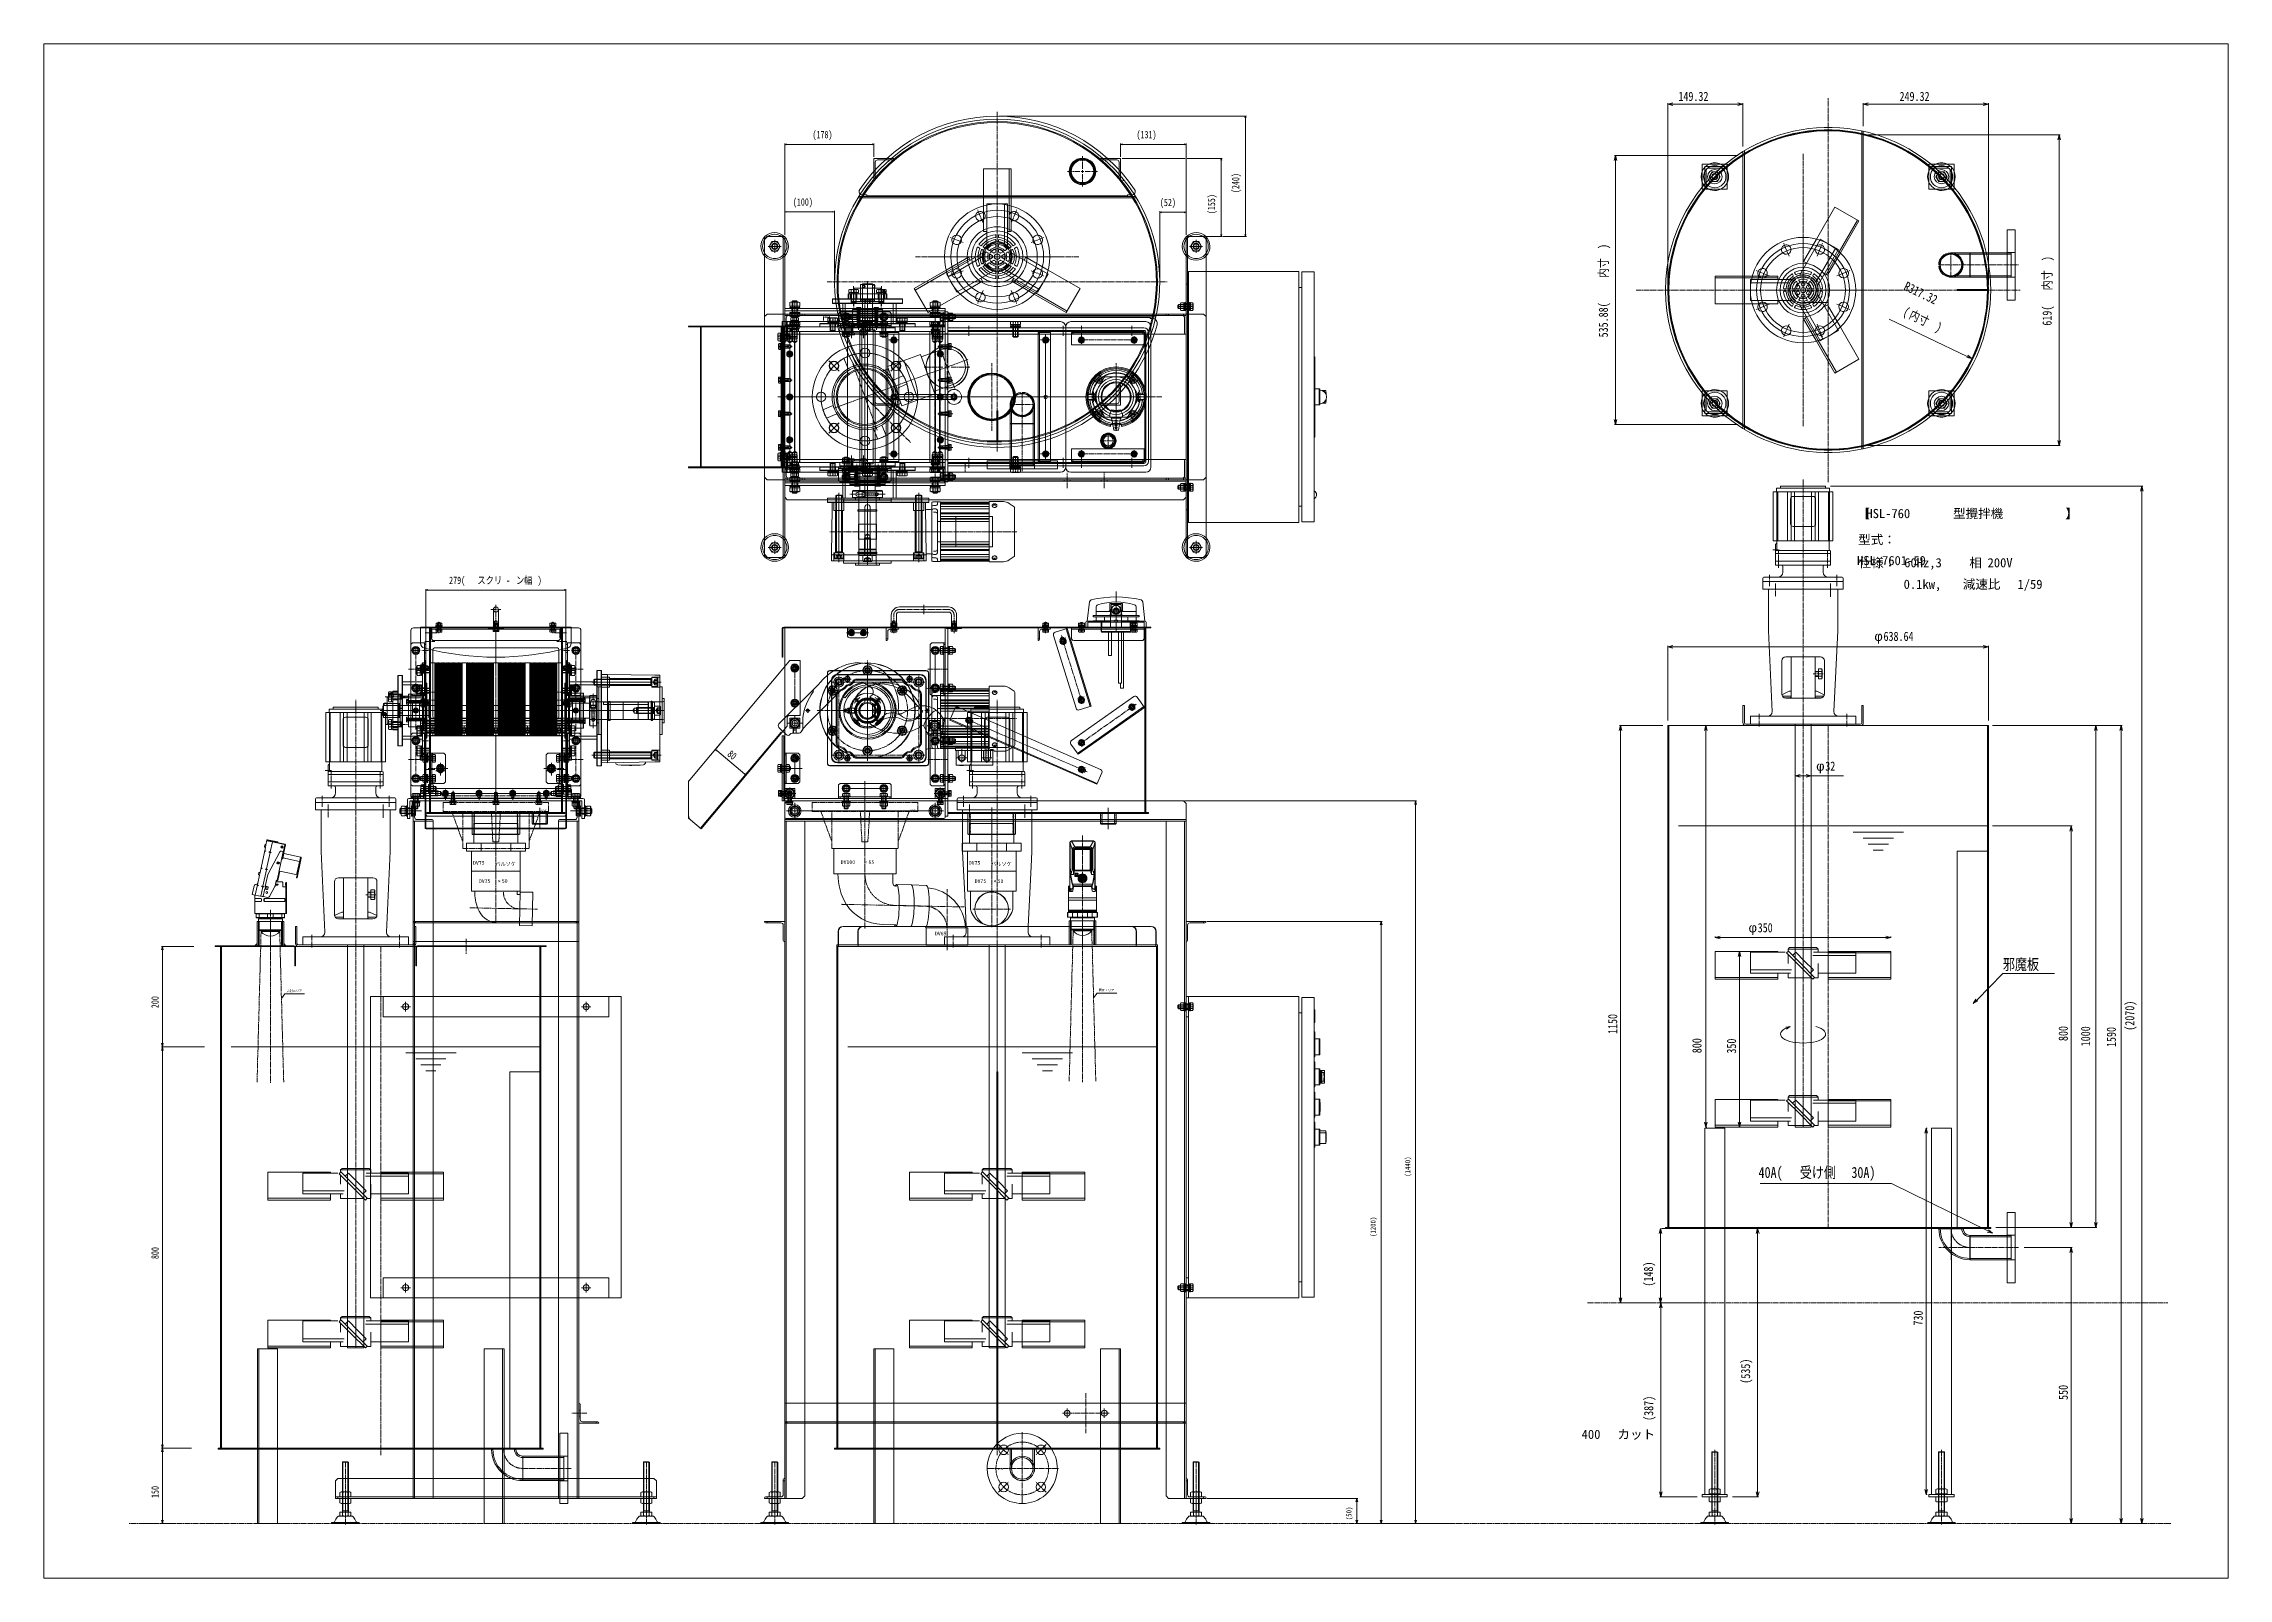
# Model space of a CAD drawing. Units: millimetres at full size. Extents: x -5218 to 5218, y -4308 to 3712.
# Drawn here: x -5218 to -863, y -64 to 2994 of the extents above; entities that cross this region are included whole.
import ezdxf
from ezdxf.enums import TextEntityAlignment as Align

# ---------------------------------------------------------------- set-up
doc = ezdxf.new("R2010")
doc.units = ezdxf.units.MM
doc.header["$LTSCALE"] = 1.2
doc.header["$PDMODE"] = 32
doc.header["$PDSIZE"] = 0.6
doc.linetypes.add('CHAIN2', pattern=[12, 9, -1, 1, -1])
doc.linetypes.add('DOUBLE_CHAIN2', pattern=[12.8, 9, -1, 0.6, -0.6, 0.6, -1])
for name, color, linetype, lineweight in [('0-0_Defpoints', 3, 'Continuous', 9), ('0-1_01_外形線', 134, 'Continuous', 9), ('0-2_03_かくれ線', 5, 'Continuous', 9), ('0-3_04_中心線', 4, 'CHAIN2', 9), ('0-4_02_細線', 6, 'Continuous', 9), ('0-5_10_補助線', 1, 'Continuous', 9), ('0-6_05_仮想線', 7, 'DOUBLE_CHAIN2', 9), ('0-7_0', 134, 'Continuous', 9), ('0-8_10_DRAFT', 1, 'Continuous', 9), ('0-9_04_HIDDEN', 7, 'Continuous', 9), ('0-C_07_寸法線', 3, 'Continuous', 9), ('0-D_05_CENTER', 134, 'CHAIN2', 9), ('0-E_LAY-1', 134, 'Continuous', 9)]:
    doc.layers.add(name, color=color, linetype=linetype, lineweight=lineweight)
doc.styles.add('Arial', font='')
doc.styles.add('ＭＳ ゴシック', font='')
doc.styles.add('ＭＳ Ｐゴシック', font='')
doc.styles.get('Arial').set_extended_font_data('Arial')
doc.styles.get('ＭＳ ゴシック').set_extended_font_data('MS Gothic')
doc.styles.get('ＭＳ Ｐゴシック').set_extended_font_data('MS PGothic')

# ---------------------------------------------------------------- blocks, each defined once
blk = doc.blocks.new('A$C2E193E39_1')
at = {"layer": '0-1_01_外形線'}
for p, q in [((11, 0), (-11, 0)), ((-5.5, 0), (-5.5, -8.9)), ((5.5, 0), (5.5, -8.9)), ((11, 0), (11, -8.9)), ((8.115, -10), (-8.115, -10)), ((11, -8.9), (9.943, -9.51))]:
    blk.add_line(p, q, dxfattribs=at)
blk.add_lwpolyline([(-9.943, -9.51), (-11, -8.9), (-11, 0)], dxfattribs=at)
for centre, radius, start, end in [((-8.115, -6.342), 3.658, 240, 315.63282), ((0, 4.3), 14.3, 247.38013, 292.61986), ((8.115, -6.342), 3.658, 224.36719, 300)]:
    blk.add_arc(centre, radius, start, end, dxfattribs=at)
blk = doc.blocks.new('KC-1275-A-4a_1')
at = {"layer": '0-1_01_外形線'}
for p, q in [((-6, 142.051), (-5.053, 142.998)), ((-6, 25.499), (-6, 142.051)), ((-5.053, 25.499), (-5.053, 142.998)), ((-5.053, 142.998), (5.053, 142.998)), ((5.053, 25.499), (5.053, 142.998)), ((5.053, 142.998), (6, 142.051)), ((-27.5, 2), (-27.5, 0)), ((27.5, 2), (-27.5, 2)), ((27.5, 0), (-27.5, 0)), ((-12.075, 14.999), (0, 14.999)), ((-11, 22.999), (11, 22.999)), ((-11, 16.099), (-11, 22.999)), ((-9.943, 15.489), (-11, 16.099)), ((-8.115, 14.999), (7.781, 15.014)), ((-6, 23.499), (-6, 25.499)), ((-5.053, 25.499), (-6, 23.853)), ((-5.5, 22.999), (-5.5, 16.099)), ((-5.053, 25.499), (0, 25.499)), ((5.053, 25.499), (0, 25.499)), ((12.075, 14.999), (0, 14.999)), ((5.053, 25.499), (6, 23.853)), ((5.5, 22.999), (5.5, 16.099)), ((6, 25.499), (6, 23.499)), ((11, 16.099), (9.943, 15.489)), ((11, 22.999), (11, 16.099)), ((27.5, 2), (27.5, 0))]:
    blk.add_line(p, q, dxfattribs=at)
blk.add_lwpolyline([(-6, 142.051), (6, 142.051), (6, 25.499)], dxfattribs=at)
for centre, radius, start, end in [((-24.272, 4.999), 3, 270, 335.56093), ((23.979, -16.929), 50, 143.2455, 155.56093), ((-12.075, 9.999), 5, 90, 143.2455), ((-8.115, 18.656), 3.658, 240, 315.63282), ((-6.5, 23.499), 0.5, 270, 0), ((0, 29.299), 14.3, 247.38013, 292.61986), ((8.115, 18.656), 3.658, 224.36719, 300), ((6.5, 23.499), 0.5, 180, 270), ((12.075, 9.999), 5, 36.7545, 90), ((-23.979, -16.929), 50, 24.43907, 36.7545), ((24.272, 4.999), 3, 204.43907, 270)]:
    blk.add_arc(centre, radius, start, end, dxfattribs=at)
at = {"layer": '0-D_05_CENTER'}
blk.add_line((0, 146.761), (0, -1.794), dxfattribs=at)
at = {"layer": '0-1_01_外形線', "xscale": -1, "rotation": 180}
blk.add_blockref('A$C2E193E39_1', (-0.013, 59), dxfattribs=at)
at = {"layer": '0-1_01_外形線'}
blk.add_blockref('A$C2E193E39_1', (-0.013, 53), dxfattribs=at)
blk = doc.blocks.new('40A×Sch10S\u300090ES')
at = {"layer": '0-1_01_外形線'}
for points in [[(37.321, -24.322), (38.1, -23.1), (38.1, 23.1), (37.338, 24.295)], [(-24.295, -37.338), (-23.1, -38.1), (23.1, -38.1), (24.322, -37.321)]]:
    blk.add_lwpolyline(points, dxfattribs=at)
for radius, start, end in [(62.4, 90.69925, 179.30075), (13.8, 93.23388, 176.76612)]:
    blk.add_arc((38.1, -38.1), radius, start, end, dxfattribs=at)
at = {"layer": '0-2_03_かくれ線'}
for radius in [59.6, 16.6]:
    blk.add_arc((38.1, -38.1), radius, 90, 180, dxfattribs=at)
at = {"layer": '0-3_04_中心線'}
for p, q in [((38.1, 0), (-24.295, 0)), ((0, -38.1), (0, 24.295))]:
    blk.add_line(p, q, dxfattribs=at)
blk.add_arc((38.1, -38.1), 38.1, 90, 180, dxfattribs=at)
at = {"layer": '0-4_02_細線'}
for p, q in [((37.328, -24.122), (37.328, 24.1)), ((24.122, -37.328), (-24.1, -37.328))]:
    blk.add_line(p, q, dxfattribs=at)
blk = doc.blocks.new('L3×40×40')
at = {"layer": '0-1_01_外形線'}
for p, q in [((-40, 0), (-40, 1)), ((-38, 3), (-7.5, 3)), ((-3, 7.5), (-3, 38)), ((0, 40), (-1, 40))]:
    blk.add_line(p, q, dxfattribs=at)
blk.add_lwpolyline([(-40, 0), (0, 0), (0, 40)], dxfattribs=at)
for centre, radius, start, end in [((-38, 1), 2, 90, 180), ((-7.5, 7.5), 4.5, 270, 0), ((-1, 38), 2, 90, 180)]:
    blk.add_arc(centre, radius, start, end, dxfattribs=at)
blk = doc.blocks.new('U361')
at = {"layer": '0-3_04_中心線'}
for p, q in [((-12.968, 0), (-2.4, 0)), ((0, 2.4), (0, 12.968)), ((2.4, 0), (12.968, 0)), ((0, -12.968), (0, -2.4))]:
    blk.add_line(p, q, dxfattribs=at)
at = {"layer": '0-3_04_中心線', "linetype": 'Continuous'}
for p, q in [((-1.2, 0), (1.2, 0)), ((0, -1.2), (0, 1.2))]:
    blk.add_line(p, q, dxfattribs=at)
blk = doc.blocks.new('U360')
at = {"layer": '0-3_04_中心線'}
for p, q in [((-12.968, 0), (-2.4, 0)), ((0, 2.4), (0, 12.968)), ((2.4, 0), (12.968, 0)), ((0, -12.968), (0, -2.4))]:
    blk.add_line(p, q, dxfattribs=at)
at = {"layer": '0-3_04_中心線', "linetype": 'Continuous'}
for p, q in [((-1.2, 0), (1.2, 0)), ((0, -1.2), (0, 1.2))]:
    blk.add_line(p, q, dxfattribs=at)
blk = doc.blocks.new('U362')
at = {"layer": '0-3_04_中心線'}
for p, q in [((-9.5, 0), (-1.2, 0)), ((0, 1.2), (0, 9.5)), ((1.2, 0), (9.5, 0)), ((0, -9.5), (0, -1.2))]:
    blk.add_line(p, q, dxfattribs=at)
at = {"layer": '0-3_04_中心線', "linetype": 'Continuous'}
for p, q in [((-0.6, 0), (0.6, 0)), ((0, -0.6), (0, 0.6))]:
    blk.add_line(p, q, dxfattribs=at)
blk = doc.blocks.new('U363')
at = {"layer": '0-3_04_中心線'}
for p, q in [((-9.5, 0), (-1.2, 0)), ((0, 1.2), (0, 9.5)), ((1.2, 0), (9.5, 0)), ((0, -9.5), (0, -1.2))]:
    blk.add_line(p, q, dxfattribs=at)
at = {"layer": '0-3_04_中心線', "linetype": 'Continuous'}
for p, q in [((-0.6, 0), (0.6, 0)), ((0, -0.6), (0, 0.6))]:
    blk.add_line(p, q, dxfattribs=at)
blk = doc.blocks.new('U358')
at = {"layer": '0-3_04_中心線'}
for p, q in [((-12.968, 0), (-2.4, 0)), ((0, 2.4), (0, 12.968)), ((2.4, 0), (12.968, 0)), ((0, -12.968), (0, -2.4))]:
    blk.add_line(p, q, dxfattribs=at)
at = {"layer": '0-3_04_中心線', "linetype": 'Continuous'}
for p, q in [((-1.2, 0), (1.2, 0)), ((0, -1.2), (0, 1.2))]:
    blk.add_line(p, q, dxfattribs=at)
blk = doc.blocks.new('U359')
at = {"layer": '0-3_04_中心線'}
for p, q in [((-12.968, 0), (-2.4, 0)), ((0, 2.4), (0, 12.968)), ((2.4, 0), (12.968, 0)), ((0, -12.968), (0, -2.4))]:
    blk.add_line(p, q, dxfattribs=at)
at = {"layer": '0-3_04_中心線', "linetype": 'Continuous'}
for p, q in [((-1.2, 0), (1.2, 0)), ((0, -1.2), (0, 1.2))]:
    blk.add_line(p, q, dxfattribs=at)
blk = doc.blocks.new('U356')
at = {"layer": '0-3_04_中心線'}
for p, q in [((-9.5, 0), (-1.2, 0)), ((0, 1.2), (0, 9.5)), ((1.2, 0), (9.5, 0)), ((0, -9.5), (0, -1.2))]:
    blk.add_line(p, q, dxfattribs=at)
at = {"layer": '0-3_04_中心線', "linetype": 'Continuous'}
for p, q in [((-0.6, 0), (0.6, 0)), ((0, -0.6), (0, 0.6))]:
    blk.add_line(p, q, dxfattribs=at)
blk = doc.blocks.new('U357')
at = {"layer": '0-3_04_中心線'}
for p, q in [((-9.5, 0), (-1.2, 0)), ((0, 1.2), (0, 9.5)), ((1.2, 0), (9.5, 0)), ((0, -9.5), (0, -1.2))]:
    blk.add_line(p, q, dxfattribs=at)
at = {"layer": '0-3_04_中心線', "linetype": 'Continuous'}
for p, q in [((-0.6, 0), (0.6, 0)), ((0, -0.6), (0, 0.6))]:
    blk.add_line(p, q, dxfattribs=at)
blk = doc.blocks.new('GM-SHYF-RH 0.4kW、1／160、＊＊V、60Hzb')
at = {"layer": '0-1_01_外形線'}
for p, q in [((-24, 133), (-24, 130)), ((-23, 134), (0, 134)), ((23, 134), (0, 134)), ((24, 133), (24, 130)), ((-293.271, 67), (-293.271, 114.443)), ((-282.437, 123.383), (-292.162, 116.573)), ((-242.271, 127), (-270.965, 127)), ((-255.271, 121.916), (-253.271, 120.74)), ((-253.271, 120.74), (-255.271, 119.087)), ((-242.271, 67), (-242.271, 127)), ((-145.271, 125.5), (-242.271, 125.5)), ((-242.271, 124.5), (-145.271, 124.5)), ((-242.271, 124), (-145.271, 124)), ((-242.271, 123), (-145.271, 123)), ((-242.271, 122), (-145.271, 122)), ((-242.271, 117.315), (-145.271, 117.315)), ((-242.271, 112.366), (-145.271, 112.366)), ((-242.271, 104.319), (-145.271, 104.319)), ((-242.271, 102.714), (-145.271, 102.714)), ((-242.271, 97.282), (-145.271, 97.282)), ((-242.271, 93.192), (-145.271, 93.192)), ((-242.271, 91.83), (-145.271, 91.83)), ((-145.271, 126.482), (-131.323, 126.738)), ((-145.271, 67), (-145.271, 126.5)), ((-139.271, 122.5), (-139.271, 123.5)), ((-139.271, 122.5), (-139.271, 122.096)), ((-139.271, 109.185), (-139.271, 67)), ((-136.271, 119.096), (-131.271, 119.096)), ((-136.271, 112.185), (-131.271, 112.185)), ((-136.271, 106.001), (-131.271, 106.001)), ((-128.271, 10.261), (-128.271, 123.739)), ((-117.375, 111), (-125.271, 111)), ((-116.981, 21), (-115.331, 115.5)), ((-115.331, 115.5), (-115.331, 125)), ((-115.331, 125), (-15.972, 125)), ((-47.271, 130), (-47.271, 125)), ((0.457, 130), (-47.271, 130)), ((-15.972, 125), (70.37, 125)), ((0.457, 130), (47.729, 130)), ((47.729, 130), (47.729, 125)), ((70.37, 115.5), (70.37, 125)), ((72.019, 21), (70.37, 115.5)), ((-293.271, 67), (-293.271, 19.557)), ((-242.271, 87), (-145.271, 87)), ((-242.271, 67), (-242.271, 7)), ((-242.271, 47), (-145.271, 47)), ((-145.271, 87), (-139.271, 87)), ((-145.271, 67), (-145.271, 7.5)), ((-145.271, 47), (-139.271, 47)), ((-139.271, 24.815), (-139.271, 67)), ((-282.437, 10.617), (-292.162, 17.427)), ((-242.271, 7), (-270.965, 7)), ((-253.271, 13.26), (-255.271, 14.913)), ((-255.271, 12.084), (-253.271, 13.26)), ((-242.271, 42.17), (-145.271, 42.17)), ((-242.271, 40.808), (-145.271, 40.808)), ((-242.271, 36.718), (-145.271, 36.718)), ((-242.271, 31.285), (-145.271, 31.285)), ((-242.271, 29.681), (-145.271, 29.681)), ((-242.271, 21.634), (-145.271, 21.634)), ((-242.271, 16.684), (-145.271, 16.684)), ((-242.271, 12), (-145.271, 12)), ((-242.271, 11), (-145.271, 11)), ((-242.271, 10), (-145.271, 10)), ((-242.271, 9.5), (-145.271, 9.5)), ((-145.271, 8.5), (-242.271, 8.5)), ((-145.271, 7.517), (-131.323, 7.261)), ((-139.271, 11.5), (-139.271, 11.904)), ((-139.271, 11.5), (-139.271, 11.904)), ((-139.271, 11.5), (-139.271, 10.5)), ((-136.271, 27.999), (-131.271, 27.999)), ((-136.271, 21.815), (-131.271, 21.815)), ((-136.271, 14.904), (-131.271, 14.904)), ((-125.271, 23), (-118.981, 23)), ((-116.771, 9), (-116.981, 21)), ((-116.981, 21), (-15.972, 21)), ((-15.972, 9), (-116.771, 9)), ((-15.972, 21), (72.019, 21)), ((-15.972, 9), (71.31, 9)), ((71.31, 9), (71.818, 9.499)), ((71.818, 9.499), (72.019, 21))]:
    blk.add_line(p, q, dxfattribs=at)
for points in [[(-248.571, 118.923), (-248.661, 119.626), (-248.929, 120.302), (-249.363, 120.925), (-249.948, 121.471), (-250.66, 121.919), (-251.472, 122.252), (-252.354, 122.457), (-253.271, 122.527), (-254.188, 122.457), (-255.07, 122.252), (-255.882, 121.919), (-256.594, 121.471), (-257.179, 120.925), (-257.613, 120.302), (-257.881, 119.626), (-257.971, 118.923), (-257.881, 118.22), (-257.613, 117.545), (-257.179, 116.922), (-256.594, 116.376), (-255.882, 115.927), (-255.07, 115.594), (-254.188, 115.389), (-253.271, 115.32), (-252.354, 115.389), (-251.472, 115.594), (-250.66, 115.927), (-249.948, 116.376), (-249.363, 116.922), (-248.929, 117.545), (-248.661, 118.22)], [(-248.571, 15.076), (-248.661, 15.779), (-248.929, 16.455), (-249.363, 17.078), (-249.948, 17.624), (-250.66, 18.072), (-251.472, 18.405), (-252.354, 18.61), (-253.271, 18.68), (-254.188, 18.61), (-255.07, 18.405), (-255.882, 18.072), (-256.594, 17.624), (-257.179, 17.078), (-257.613, 16.455), (-257.881, 15.779), (-257.971, 15.076), (-257.881, 14.374), (-257.613, 13.698), (-257.179, 13.075), (-256.594, 12.529), (-255.882, 12.08), (-255.07, 11.748), (-254.188, 11.542), (-253.271, 11.473), (-252.354, 11.542), (-251.472, 11.748), (-250.66, 12.08), (-249.948, 12.529), (-249.363, 13.075), (-248.929, 13.698), (-248.661, 14.374)]]:
    blk.add_lwpolyline(points, close=True, dxfattribs=at)
for points in [[(-251.271, 121.916), (-253.271, 120.74), (-251.271, 119.087)], [(-251.271, 12.084), (-253.271, 13.26), (-251.271, 14.913)]]:
    blk.add_lwpolyline(points, dxfattribs=at)
for centre, radius, start, end in [((-23, 133), 1, 90, 180), ((23, 133), 1, 0, 90), ((-290.671, 114.443), 2.6, 125, 180), ((-270.965, 107), 20, 90, 125), ((-142.271, 123.5), 3, 0, 90), ((-136.271, 122.096), 3, 180, 270), ((-136.271, 109.185), 3, 90, 180), ((-136.271, 103.001), 3, 90, 180), ((-131.271, 123.739), 3, 0, 90.98117), ((-131.271, 116.096), 3, 0, 90), ((-131.271, 109.185), 3, 0, 90), ((-125.271, 114), 3, 180, 270), ((-117.375, 113), 2, 270, 359), ((-290.671, 19.557), 2.6, 180, 235), ((-270.965, 27), 20, 235, 270), ((-142.271, 10.5), 3, 270, 0), ((-136.271, 30.999), 3, 180, 270), ((-136.271, 24.815), 3, 180, 270), ((-136.271, 11.904), 3, 90, 180), ((-131.271, 10.261), 3, 269.01883, 0), ((-131.271, 24.815), 3, 270, 0), ((-131.271, 17.904), 3, 270, 0), ((-125.271, 20), 3, 90, 180), ((-118.981, 21), 2, 359, 90)]:
    blk.add_arc(centre, radius, start, end, dxfattribs=at)
at = {"layer": '0-2_03_かくれ線'}
for p, q in [((-17.5, 110.75), (-17.5, 131.5)), ((17.5, 110.75), (17.5, 131.5)), ((-109, 25), (-109, 109)), ((-95, 25), (-95, 109)), ((-18.5, 108), (-18.5, 110.75)), ((-18.5, 110.75), (19.5, 110.75)), ((-18.5, 108), (19.5, 108)), ((-17.5, 82), (-17.5, 108)), ((17.5, 82), (17.5, 108)), ((19.5, 108), (19.5, 110.75)), ((50, 25), (50, 109)), ((64, 25), (64, 109)), ((-17.8, 52), (-17.8, 82)), ((-17.8, 82), (17.8, 82)), ((-17.5, 26), (-17.5, 52)), ((17.5, 26), (17.5, 52)), ((-47.271, 4), (-47.271, 9)), ((0.229, 4), (-47.271, 4)), ((47.729, 4), (-47.271, 4)), ((-24, 1), (-24, 4)), ((-23, 0), (0, 0)), ((-18.5, 23.25), (-18.5, 26)), ((-18.5, 26), (19.5, 26)), ((-18.5, 23.25), (19.5, 23.25)), ((-17.5, 2.5), (-17.5, 23.25)), ((23, 0), (0, 0)), ((17.5, 2.5), (17.5, 23.25)), ((19.5, 23.25), (19.5, 26)), ((24, 1), (24, 4)), ((47.729, 4), (47.729, 9))]:
    blk.add_line(p, q, dxfattribs=at)
blk.add_lwpolyline([(-249.271, 97), (-176.271, 97), (-176.271, 37), (-249.271, 37)], close=True, dxfattribs=at)
for points in [[(-112, 125), (-112, 109), (-92, 109), (-92, 125)], [(47, 125), (47, 109), (67, 109), (67, 125)], [(-17.8, 52), (17.8, 52), (17.8, 82)], [(-112, 9), (-112, 25), (-92, 25), (-92, 9)], [(47, 9), (47, 25), (67, 25), (67, 9)]]:
    blk.add_lwpolyline(points, dxfattribs=at)
for centre, radius, start, end in [((-20, 131.5), 2.5, 0, 90), ((20, 131.5), 2.5, 90, 180), ((-23, 1), 1, 180, 270), ((-20, 2.5), 2.5, 270, 0), ((20, 2.5), 2.5, 180, 270), ((23, 1), 1, 270, 0)]:
    blk.add_arc(centre, radius, start, end, dxfattribs=at)
at = {"layer": '0-3_04_中心線'}
for p, q in [((0, 134), (0, 0)), ((-102, 6.456), (-102, 127.757)), ((57, 6.456), (57, 127.757)), ((-297.899, 67), (75.913, 67))]:
    blk.add_line(p, q, dxfattribs=at)
blk = doc.blocks.new('A$C23C91DF0_1_1')
at = {"layer": '0-2_03_かくれ線'}
for points in [[(0, 18.5), (1.6, 18.5), (1.6, 15), (0, 15)], [(0, -19.5), (1.6, -19.5), (1.6, -16), (0, -16)]]:
    blk.add_lwpolyline(points, close=True, dxfattribs=at)
at = {"layer": '0-8_10_DRAFT'}
for p, q in [((0, 15), (0, -16)), ((1.6, 15), (1.6, -16))]:
    blk.add_line(p, q, dxfattribs=at)
blk = doc.blocks.new('FWSSS-D34-V12.5-T5.0a')
at = {"layer": '0-2_03_かくれ線'}
blk.add_lwpolyline([(0, 17), (5, 17), (5, -17), (0, -17)], close=True, dxfattribs=at)
at = {"layer": '0-8_10_DRAFT'}
blk.add_line((0, 0), (5, 0), dxfattribs=at)
at = {"layer": '0-9_04_HIDDEN'}
for p, q in [((0, 6), (5, 6)), ((0, -6), (5, -6))]:
    blk.add_line(p, q, dxfattribs=at)
blk = doc.blocks.new('U364')
at = {"layer": '0-3_04_中心線'}
for p, q in [((-9.5, 0), (-1.2, 0)), ((0, 1.2), (0, 9.5)), ((1.2, 0), (9.5, 0)), ((0, -9.5), (0, -1.2))]:
    blk.add_line(p, q, dxfattribs=at)
at = {"layer": '0-3_04_中心線', "linetype": 'Continuous'}
for p, q in [((-0.6, 0), (0.6, 0)), ((0, -0.6), (0, 0.6))]:
    blk.add_line(p, q, dxfattribs=at)
blk = doc.blocks.new('U365')
at = {"layer": '0-3_04_中心線'}
for p, q in [((-9.5, 0), (-1.2, 0)), ((0, 1.2), (0, 9.5)), ((1.2, 0), (9.5, 0)), ((0, -9.5), (0, -1.2))]:
    blk.add_line(p, q, dxfattribs=at)
at = {"layer": '0-3_04_中心線', "linetype": 'Continuous'}
for p, q in [((-0.6, 0), (0.6, 0)), ((0, -0.6), (0, 0.6))]:
    blk.add_line(p, q, dxfattribs=at)
blk = doc.blocks.new('U366')
at = {"layer": '0-3_04_中心線'}
for p, q in [((-9.5, 0), (-1.2, 0)), ((0, 1.2), (0, 9.5)), ((1.2, 0), (9.5, 0)), ((0, -9.5), (0, -1.2))]:
    blk.add_line(p, q, dxfattribs=at)
at = {"layer": '0-3_04_中心線', "linetype": 'Continuous'}
for p, q in [((-0.6, 0), (0.6, 0)), ((0, -0.6), (0, 0.6))]:
    blk.add_line(p, q, dxfattribs=at)
blk = doc.blocks.new('U367')
at = {"layer": '0-3_04_中心線'}
for p, q in [((-9.5, 0), (-1.2, 0)), ((0, 1.2), (0, 9.5)), ((1.2, 0), (9.5, 0)), ((0, -9.5), (0, -1.2))]:
    blk.add_line(p, q, dxfattribs=at)
at = {"layer": '0-3_04_中心線', "linetype": 'Continuous'}
for p, q in [((-0.6, 0), (0.6, 0)), ((0, -0.6), (0, 0.6))]:
    blk.add_line(p, q, dxfattribs=at)
blk = doc.blocks.new('U368')
at = {"layer": '0-2_03_かくれ線'}
blk.add_circle((0, 0), 5.5, dxfattribs=at)
at = {"layer": '0-3_04_中心線'}
blk.add_line((0, 8.25), (0, -8.25), dxfattribs=at)
blk.add_arc((0, -80), 80, 78.1617, 101.8383, dxfattribs=at)
blk = doc.blocks.new('U369')
at = {"layer": '0-2_03_かくれ線'}
blk.add_blockref('U368', (6480.554, 10582.308), dxfattribs=at)
for p, rotation in [((6411.272, 10542.308), 60), ((6549.836, 10542.308), 300), ((6411.272, 10462.309), 120), ((6549.836, 10462.309), 240), ((6480.554, 10422.309), 180)]:
    blk.add_blockref('U368', p, dxfattribs=dict(at, rotation=rotation))
blk = doc.blocks.new('GM-SHYF-RH 0.4kW、1／160、＊＊V、60Hza')
at = {"layer": '0-1_01_外形線'}
for p, q in [((-282.665, 45.383), (-292.391, 38.573)), ((-242.5, 49), (-271.194, 49)), ((-242.5, -16), (-242.5, 49)), ((-145.5, 43.483), (-119.948, 43.937)), ((-117, 60), (-117, -92)), ((-116, 60), (-116, -92)), ((60, 72), (-105, 72)), ((60, 71), (-105, 71)), ((-84, 65.886), (-86.5, 64.443)), ((-86.5, 61.556), (-86.5, 64.443)), ((-84, 60.113), (-86.5, 61.556)), ((-84, 65.886), (-81.5, 64.443)), ((-81.5, 61.556), (-84, 60.113)), ((-81.5, 64.443), (-81.5, 61.556)), ((-68.094, 62.5), (24.094, 62.5)), ((24.094, 60.5), (-68.094, 60.5)), ((40, 65.886), (37.5, 64.443)), ((37.5, 61.556), (37.5, 64.443)), ((40, 60.113), (37.5, 61.556)), ((40, 65.886), (42.5, 64.443)), ((42.5, 61.556), (40, 60.113)), ((42.5, 64.443), (42.5, 61.556)), ((71, -92), (71, 60)), ((72, -92), (72, 60)), ((-293.5, -16), (-293.5, 36.443)), ((-255.5, 38.916), (-253.5, 37.74)), ((-253.5, 37.74), (-255.5, 36.088)), ((-242.5, 43.5), (-145.5, 43.5)), ((-242.5, 41), (-145.5, 41)), ((-242.5, 40), (-145.5, 40)), ((-242.5, 39), (-145.5, 39)), ((-242.5, 34.316), (-145.5, 34.316)), ((-242.5, 29.366), (-145.5, 29.366)), ((-242.5, 21.319), (-145.5, 21.319)), ((-242.5, 19.715), (-145.5, 19.715)), ((-242.5, 15.751), (-145.5, 15.751)), ((-242.5, 14.283), (-145.5, 14.283)), ((-242.5, 10.192), (-145.5, 10.192)), ((-242.5, 8.83), (-145.5, 8.83)), ((-242.5, 4.64), (-145.5, 4.64)), ((-242.5, 3.373), (-145.5, 3.373)), ((-175.5, 43.5), (-145.5, 43.5)), ((-145.5, -16), (-145.5, 43.5)), ((-145.5, 43.5), (-145.5, -16)), ((-145.5, 4), (-139.5, 4)), ((-139.5, 39.5), (-139.5, 40.5)), ((-139.5, 39.5), (-139.5, 39.096)), ((-139.5, 26.185), (-139.5, -16)), ((-136.5, 36.096), (-131.5, 36.096)), ((-136.5, 29.185), (-131.5, 29.185)), ((-136.5, 23.001), (-131.5, 23.001)), ((-128.5, -72.739), (-128.5, 40.739)), ((-117, 19.446), (-117, 33.227)), ((-107.5, -64.322), (-107.5, 32.322)), ((-105.5, 32.322), (-105.5, -64.322)), ((5, 16.77), (5, 20.8)), ((60.5, -64.322), (60.5, 32.322)), ((62.5, 32.322), (62.5, -64.322)), ((-293.5, -16), (-293.5, -68.443)), ((-242.5, -1), (-145.5, -1)), ((-242.5, -16), (-242.5, -74.619)), ((-242.5, -31), (-145.5, -31)), ((-242.5, -35.373), (-145.5, -35.373)), ((-242.5, -36.639), (-145.5, -36.639)), ((-242.5, -40.83), (-145.5, -40.83)), ((-242.5, -42.192), (-145.5, -42.192)), ((-145.5, -16), (-145.5, -75.5)), ((-145.5, -75.5), (-145.5, -16)), ((-145.5, -36), (-139.5, -36)), ((-139.5, -58.185), (-139.5, -16)), ((-282.665, -77.383), (-292.391, -70.573)), ((-252.5, -81), (-271.194, -81)), ((-253.5, -69.74), (-255.5, -68.087)), ((-255.5, -70.916), (-253.5, -69.74)), ((-252.5, -81), (-252.5, -80.619)), ((-250.5, -79.5), (-250.5, -77.791)), ((-175.5, -79.5), (-250.5, -79.5)), ((-249.5, -77.619), (-245.5, -77.619)), ((-249.5, -108), (-249.5, -79.5)), ((-245, -79.5), (-245, -94)), ((-242.5, -46.282), (-145.5, -46.282)), ((-242.5, -47.751), (-145.5, -47.751)), ((-242.5, -51.714), (-145.5, -51.714)), ((-242.5, -53.319), (-145.5, -53.319)), ((-242.5, -61.366), (-145.5, -61.366)), ((-242.5, -66.315), (-145.5, -66.315)), ((-242.5, -71), (-145.5, -71)), ((-242.5, -72), (-145.5, -72)), ((-242.5, -73), (-145.5, -73)), ((-175.5, -74.5), (-242.5, -74.5)), ((-231, -79.5), (-231, -94)), ((-195, -79.5), (-195, -94)), ((-181, -79.5), (-181, -94)), ((-176.5, -108), (-176.5, -79.5)), ((-175.5, -79.5), (-175.5, -74.5)), ((-175.5, -75.5), (-145.5, -75.5)), ((-145.5, -75.482), (-119.948, -75.937)), ((-139.5, -71.5), (-139.5, -71.096)), ((-139.5, -71.5), (-139.5, -71.096)), ((-139.5, -71.5), (-139.5, -72.5)), ((-136.5, -55.001), (-131.5, -55.001)), ((-136.5, -61.185), (-131.5, -61.185)), ((-136.5, -68.096), (-131.5, -68.096)), ((-117, -51.446), (-117, -65.226)), ((-177.5, -109), (-248.5, -109)), ((-191.5, -109), (-191.5, -109.5)), ((-183.5, -109.5), (-191.5, -109.5)), ((-186, -109), (-186, -109.5)), ((-183.5, -109), (-183.5, -109.5)), ((-105, -103), (60, -103)), ((-105, -104), (60, -104)), ((-84, -92.113), (-86.5, -93.557)), ((-86.5, -96.444), (-86.5, -93.557)), ((-84, -97.887), (-86.5, -96.444)), ((-84, -92.113), (-81.5, -93.557)), ((-81.5, -96.444), (-84, -97.887)), ((-81.5, -93.557), (-81.5, -96.444)), ((-68.094, -92.5), (24.094, -92.5)), ((24.094, -94.5), (-68.094, -94.5)), ((40, -92.113), (37.5, -93.557)), ((37.5, -96.444), (37.5, -93.557)), ((40, -97.887), (37.5, -96.444)), ((40, -92.113), (42.5, -93.557)), ((42.5, -96.444), (40, -97.887)), ((42.5, -93.557), (42.5, -96.444))]:
    blk.add_line(p, q, dxfattribs=at)
for points in [[(-248.8, 35.924), (-248.89, 36.627), (-249.158, 37.303), (-249.592, 37.925), (-250.177, 38.472), (-250.889, 38.92), (-251.701, 39.253), (-252.583, 39.458), (-253.5, 39.527), (-254.417, 39.458), (-255.299, 39.253), (-256.111, 38.92), (-256.823, 38.472), (-257.408, 37.925), (-257.842, 37.303), (-258.11, 36.627), (-258.2, 35.924), (-258.11, 35.221), (-257.842, 34.545), (-257.408, 33.922), (-256.823, 33.376), (-256.111, 32.928), (-255.299, 32.595), (-254.417, 32.39), (-253.5, 32.32), (-252.583, 32.39), (-251.701, 32.595), (-250.889, 32.928), (-250.177, 33.376), (-249.592, 33.922), (-249.158, 34.545), (-248.89, 35.221)], [(-248.8, -67.923), (-248.89, -67.22), (-249.158, -66.544), (-249.592, -65.921), (-250.177, -65.375), (-250.889, -64.927), (-251.701, -64.594), (-252.583, -64.389), (-253.5, -64.32), (-254.417, -64.389), (-255.299, -64.594), (-256.111, -64.927), (-256.823, -65.375), (-257.408, -65.921), (-257.842, -66.544), (-258.11, -67.22), (-258.2, -67.923), (-258.11, -68.626), (-257.842, -69.302), (-257.408, -69.925), (-256.823, -70.471), (-256.111, -70.919), (-255.299, -71.252), (-254.417, -71.457), (-253.5, -71.527), (-252.583, -71.457), (-251.701, -71.252), (-250.889, -70.919), (-250.177, -70.471), (-249.592, -69.925), (-249.158, -69.302), (-248.89, -68.626)]]:
    blk.add_lwpolyline(points, close=True, dxfattribs=at)
for points in [[(-251.5, 38.916), (-253.5, 37.74), (-251.5, 36.088)], [(-5, 16.77), (-5, 20.8), (5, 20.8)], [(-251.5, -70.916), (-253.5, -69.74), (-251.5, -68.087)]]:
    blk.add_lwpolyline(points, dxfattribs=at)
for centre, radius in [((-102, 57), 10), ((-102, 57), 7), ((-84, 63), 5.5), ((-84, 63), 5), ((0, 0), 47.5), ((40, 63), 5.5), ((40, 63), 5), ((57, 57), 10), ((57, 57), 7), ((0, 0), 24), ((-102, -89), 10), ((-102, -89), 7), ((57, -89), 10), ((57, -89), 7), ((-188, -94), 6), ((-84, -95), 5.5), ((-84, -95), 5), ((40, -95), 5.5), ((40, -95), 5)]:
    blk.add_circle(centre, radius, dxfattribs=at)
for centre, radius, start, end in [((-271.194, 29), 20, 90, 125), ((-131.5, 40.739), 3, 0, 90.98117), ((-120, 46.937), 3, 271, 0), ((-105, 60), 12, 90, 180), ((-105, 60), 11, 90, 180), ((-102, 57), 15.5, 279.2069, 328.41203), ((-102, 57), 17.5, 279.2069, 328.41203), ((-84.111, 46), 5.5, 89.62489, 148.41203), ((-84.111, 46), 3.5, 89.62489, 148.41203), ((-84, 63), 13.5, 269.62489, 339.3338), ((-84, 63), 11.5, 269.62489, 339.3338), ((-68.094, 57), 5.5, 90, 159.3338), ((-68.094, 57), 3.5, 90, 159.3338), ((24.094, 57), 5.5, 20.6662, 90), ((24.094, 57), 3.5, 20.6662, 90), ((40, 63), 13.5, 200.6662, 266.95528), ((40, 63), 11.5, 200.6662, 266.95528), ((39.097, 46.024), 3.5, 31.5123, 86.95528), ((39.097, 46.024), 5.5, 31.5123, 86.95528), ((57, 57), 17.5, 211.5123, 260.7931), ((57, 57), 15.5, 211.5123, 260.7931), ((60, 60), 12, 0, 90), ((60, 60), 11, 0, 90), ((-290.9, 36.443), 2.6, 125, 180), ((-142.5, 40.5), 3, 0, 90), ((-136.5, 39.096), 3, 180, 270), ((-136.5, 26.185), 3, 90, 180), ((-136.5, 20.001), 3, 90, 180), ((-131.5, 33.096), 3, 0, 90), ((-131.5, 26.185), 3, 0, 90), ((-98, 32.322), 9.5, 99.2069, 180), ((-98, 32.322), 7.5, 99.2069, 180), ((0, 0), 17.5, 106.60155, 73.39845), ((53, 32.322), 7.5, 0, 80.7931), ((53, 32.322), 9.5, 0, 80.7931), ((-290.9, -68.443), 2.6, 180, 235), ((-271.194, -61), 20, 235, 270), ((-249.5, -80.619), 3, 90, 180), ((-245.5, -74.619), 3, 270, 0), ((-142.5, -72.5), 3, 270, 0), ((-136.5, -52.001), 3, 180, 270), ((-136.5, -58.185), 3, 180, 270), ((-136.5, -71.096), 3, 90, 180), ((-131.5, -72.739), 3, 269.01883, 0), ((-131.5, -58.185), 3, 270, 0), ((-131.5, -65.096), 3, 270, 0), ((-120, -78.937), 3, 0, 89), ((-98, -64.322), 9.5, 180, 260.7931), ((-98, -64.322), 7.5, 180, 260.7931), ((-102, -89), 15.5, 31.58598, 80.7931), ((-102, -89), 17.5, 31.58598, 80.7931), ((-84.111, -78.001), 5.5, 211.58598, 270.37383), ((-84.111, -78.001), 3.5, 211.58598, 270.37383), ((-84, -95), 13.5, 20.66844, 90.37383), ((-84, -95), 11.5, 20.66844, 90.37383), ((40, -95), 13.5, 93.04605, 159.33156), ((40, -95), 11.5, 93.04605, 159.33156), ((39.096, -78.024), 3.5, 273.04605, 328.48976), ((39.096, -78.024), 5.5, 273.04605, 328.48976), ((57, -89), 17.5, 99.2069, 148.48976), ((57, -89), 15.5, 99.2069, 148.48976), ((53, -64.322), 7.5, 279.2069, 0), ((53, -64.322), 9.5, 279.2069, 0), ((-248.5, -108), 1, 180, 270), ((-238, -94), 7, 180, 0), ((-188, -94), 7, 180, 0), ((-177.5, -108), 1, 270, 0), ((-105, -92), 12, 180, 270), ((-105, -92), 11, 180, 270), ((-68.094, -89), 5.5, 200.66844, 270), ((-68.094, -89), 3.5, 200.66844, 270), ((24.094, -89), 3.5, 270, 339.33156), ((24.094, -89), 5.5, 270, 339.33156), ((60, -92), 11, 270, 0), ((60, -92), 12, 270, 0)]:
    blk.add_arc(centre, radius, start, end, dxfattribs=at)
at = {"layer": '0-3_04_中心線'}
for p, q in [((-89.535, 57), (-114.465, 57)), ((-102, 69.465), (-102, 44.535)), ((-76.615, 63), (-91.385, 63)), ((-84, 70.384), (-84, 55.615)), ((0, 65.361), (0, -65.361)), ((47.385, 63), (32.615, 63)), ((40, 70.384), (40, 55.615)), ((69.465, 57), (44.535, 57)), ((57, 69.465), (57, 44.535)), ((65.361, 0), (-65.361, 0)), ((-96.56, -16), (-297.811, -16)), ((-238, -76.716), (-238, -104.695)), ((-188, -76.716), (-188, -104.695)), ((-102, -76.535), (-102, -101.465)), ((57, -76.535), (57, -101.465)), ((-247.595, -94), (-228.405, -94)), ((-198.187, -94), (-177.813, -94)), ((-89.535, -89), (-114.465, -89)), ((-76.615, -95), (-91.385, -95)), ((-84, -87.615), (-84, -102.385)), ((47.385, -95), (32.615, -95)), ((40, -87.615), (40, -102.385)), ((69.465, -89), (44.535, -89))]:
    blk.add_line(p, q, dxfattribs=at)
blk = doc.blocks.new('GM-SHYF-RH 0.4kW、1／160、＊＊V、60Hzc')
at = {"layer": '0-1_01_外形線'}
for p, q in [((9, -15.771), (9, 72.01)), ((21, 72.22), (115.5, 70.57)), ((115.5, 70.57), (125, 70.57)), ((125, 70.57), (125, -15.771)), ((130, 47.5), (125, 47.5)), ((130, 47.5), (130, -47.5)), ((133, 24), (130, 24)), ((134, -23), (134, 23)), ((21, -15.771), (21, -103.762)), ((125, -15.771), (125, -102.113)), ((133, -24), (130, -24)), ((130, -47.5), (125, -47.5)), ((9.499, -103.562), (21, -103.762)), ((21, -103.762), (115.5, -102.113)), ((64.5, -109.5), (64.5, -108.989)), ((64.5, -109.5), (69.5, -109.5)), ((69.5, -109.5), (69.5, -108.989)), ((97, -102.939), (97, -102.436)), ((115.5, -102.113), (125, -102.113))]:
    blk.add_line(p, q, dxfattribs=at)
for points in [[(9, 72.01), (21, 72.22), (21, -15.771)], [(9, -15.771), (9, -103.053), (9.499, -103.562)]]:
    blk.add_lwpolyline(points, dxfattribs=at)
for centre, radius, start, end in [((133, 23), 1, 0, 90), ((133, -23), 1, 270, 0), ((42, -102.939), 5, 186.2447, 265.13859), ((67, 191), 300, 265.13859, 270), ((67, 191), 300, 270, 274.8614), ((92, -102.939), 5, 274.8614, 0)]:
    blk.add_arc(centre, radius, start, end, dxfattribs=at)
at = {"layer": '0-2_03_かくれ線'}
for p, q in [((4, 0.229), (4, 47.5)), ((4, 47.5), (9, 47.5)), ((25, 64), (109, 64)), ((25, 50), (109, 50)), ((0, -23), (0, 23)), ((1, 24), (4, 24)), ((2.5, 17.5), (23.25, 17.5)), ((4, 0.229), (4, -47.5)), ((23.25, 18.5), (26, 18.5)), ((23.25, 18.5), (23.25, -19.5)), ((26, 18.5), (26, -19.5)), ((26, 17.5), (52, 17.5)), ((52, 17.8), (82, 17.8)), ((82, 17.8), (82, -17.8)), ((82, 17.5), (108, 17.5)), ((108, 18.5), (110.75, 18.5)), ((108, 18.5), (108, -19.5)), ((110.75, 18.5), (110.75, -19.5)), ((110.75, 17.5), (131.5, 17.5)), ((1, -24), (4, -24)), ((2.5, -17.5), (23.25, -17.5)), ((23.25, -19.5), (26, -19.5)), ((26, -17.5), (52, -17.5)), ((82, -17.5), (108, -17.5)), ((108, -19.5), (110.75, -19.5)), ((110.75, -17.5), (131.5, -17.5)), ((4, -47.5), (9, -47.5)), ((25, -82), (109, -82)), ((25, -96), (109, -96))]:
    blk.add_line(p, q, dxfattribs=at)
for points in [[(9, 67), (25, 67), (25, 47), (9, 47)], [(125, 67), (109, 67), (109, 47), (125, 47)], [(52, 17.8), (52, -17.8), (82, -17.8)], [(9, -79), (25, -79), (25, -99), (9, -99)], [(125, -79), (109, -79), (109, -99), (125, -99)]]:
    blk.add_lwpolyline(points, dxfattribs=at)
for centre, radius, start, end in [((1, 23), 1, 90, 180), ((2.5, 20), 2.5, 180, 270), ((131.5, 20), 2.5, 270, 0), ((2.5, -20), 2.5, 90, 180), ((1, -23), 1, 180, 270), ((131.5, -20), 2.5, 0, 90)]:
    blk.add_arc(centre, radius, start, end, dxfattribs=at)
at = {"layer": '0-3_04_中心線'}
for p, q in [((6.456, 57), (127.757, 57)), ((134, 0), (0, 0)), ((6.456, -89), (127.757, -89))]:
    blk.add_line(p, q, dxfattribs=at)
blk = doc.blocks.new('U370')
at = {"layer": '0-3_04_中心線'}
for p, q in [((-9.5, 0), (-1.2, 0)), ((0, 1.2), (0, 9.5)), ((1.2, 0), (9.5, 0)), ((0, -9.5), (0, -1.2))]:
    blk.add_line(p, q, dxfattribs=at)
at = {"layer": '0-3_04_中心線', "linetype": 'Continuous'}
for p, q in [((-0.6, 0), (0.6, 0)), ((0, -0.6), (0, 0.6))]:
    blk.add_line(p, q, dxfattribs=at)
blk = doc.blocks.new('U371')
at = {"layer": '0-3_04_中心線'}
for p, q in [((-9.5, 0), (-1.2, 0)), ((0, 1.2), (0, 9.5)), ((1.2, 0), (9.5, 0)), ((0, -9.5), (0, -1.2))]:
    blk.add_line(p, q, dxfattribs=at)
at = {"layer": '0-3_04_中心線', "linetype": 'Continuous'}
for p, q in [((-0.6, 0), (0.6, 0)), ((0, -0.6), (0, 0.6))]:
    blk.add_line(p, q, dxfattribs=at)
blk = doc.blocks.new('U372')
at = {"layer": '0-3_04_中心線'}
for p, q in [((-9.5, 0), (-1.2, 0)), ((0, 1.2), (0, 9.5)), ((1.2, 0), (9.5, 0)), ((0, -9.5), (0, -1.2))]:
    blk.add_line(p, q, dxfattribs=at)
at = {"layer": '0-3_04_中心線', "linetype": 'Continuous'}
for p, q in [((-0.6, 0), (0.6, 0)), ((0, -0.6), (0, 0.6))]:
    blk.add_line(p, q, dxfattribs=at)
blk = doc.blocks.new('U373')
at = {"layer": '0-3_04_中心線'}
for p, q in [((-9.5, 0), (-1.2, 0)), ((0, 1.2), (0, 9.5)), ((1.2, 0), (9.5, 0)), ((0, -9.5), (0, -1.2))]:
    blk.add_line(p, q, dxfattribs=at)
at = {"layer": '0-3_04_中心線', "linetype": 'Continuous'}
for p, q in [((-0.6, 0), (0.6, 0)), ((0, -0.6), (0, 0.6))]:
    blk.add_line(p, q, dxfattribs=at)
blk = doc.blocks.new('U430')
at = {"layer": '0-3_04_中心線'}
for p, q in [((-30, 0), (-5.3, 0)), ((0, 5.3), (0, 30)), ((5.3, 0), (30, 0)), ((0, -30), (0, -5.3))]:
    blk.add_line(p, q, dxfattribs=at)
at = {"layer": '0-3_04_中心線', "linetype": 'Continuous'}
for p, q in [((-2.65, 0), (2.65, 0)), ((0, -2.65), (0, 2.65))]:
    blk.add_line(p, q, dxfattribs=at)
blk = doc.blocks.new('U429')
at = {"layer": '0-3_04_中心線'}
for p, q in [((-30, 0), (-5.3, 0)), ((0, 5.3), (0, 30)), ((5.3, 0), (30, 0)), ((0, -30), (0, -5.3))]:
    blk.add_line(p, q, dxfattribs=at)
at = {"layer": '0-3_04_中心線', "linetype": 'Continuous'}
for p, q in [((-2.65, 0), (2.65, 0)), ((0, -2.65), (0, 2.65))]:
    blk.add_line(p, q, dxfattribs=at)
blk = doc.blocks.new('U433')
at = {"layer": '0-3_04_中心線'}
for p, q in [((0, 8.4), (0, 45.5)), ((-45.5, 0), (-8.4, 0)), ((8.4, 0), (45.5, 0)), ((0, -45.5), (0, -8.4))]:
    blk.add_line(p, q, dxfattribs=at)
at = {"layer": '0-3_04_中心線', "linetype": 'Continuous'}
for p, q in [((-4.2, 0), (4.2, 0)), ((0, -4.2), (0, 4.2))]:
    blk.add_line(p, q, dxfattribs=at)
blk = doc.blocks.new('_Open30')
at = {"layer": '0-C_07_寸法線'}
blk.add_line((0, 0), (-1, 0), dxfattribs=at)
blk.add_lwpolyline([(-1, 0.2679), (0, 0), (-1, -0.2679)], dxfattribs=at)

msp = doc.modelspace()

# ---------------------------------------------------------------- linework, layer by layer
at = {"layer": '0-0_Defpoints'}
msp.add_lwpolyline([(-863.131, -64.453), (-5217.573, -64.453), (-5217.573, 2993.589), (-863.131, 2993.589)], close=True, dxfattribs=at)
at = {"layer": '0-1_01_外形線'}
for p, q in [((-1593.756, 2819.671), (-1593.756, 2185.678)), ((-1590.756, 2819.022), (-1590.756, 2186.327)), ((-3559.986, 2757.642), (-3559.986, 2742.524)), ((-3540.236, 2762.142), (-3555.486, 2762.142)), ((-3093.84, 2762.142), (-3078.59, 2762.142)), ((-3074.09, 2757.642), (-3074.09, 2742.524)), ((-1911.704, 2753.622), (-1865.698, 2753.622)), ((-1911.704, 2707.616), (-1911.704, 2753.622)), ((-1830.756, 2778.493), (-1830.756, 2226.856)), ((-1827.756, 2780.319), (-1827.756, 2225.029)), ((-1409.808, 2753.622), (-1455.814, 2753.622)), ((-1409.808, 2707.616), (-1409.808, 2753.622)), ((-3039.393, 2686.194), (-3594.683, 2686.194)), ((-3041.219, 2689.194), (-3592.856, 2689.194)), ((-1287.711, 2622.674), (-1287.711, 2482.674)), ((-3775.538, 2609.692), (-3780.538, 2604.692)), ((-3780.538, 2449.692), (-3780.538, 2604.692)), ((-3775.538, 2609.692), (-3740.538, 2609.692)), ((-3743.538, 2454.692), (-3743.538, 2609.692)), ((-3740.538, 2604.692), (-3743.538, 2604.692)), ((-3740.538, 2609.692), (-3740.538, 2454.692)), ((-3355.241, 2588.009), (-3352.31, 2586.317)), ((-3352.434, 2592.872), (-3349.503, 2591.18)), ((-3346.929, 2583.21), (-3343.988, 2581.512)), ((-3344.122, 2588.073), (-3341.181, 2586.375)), ((-3338.58, 2578.39), (-3335.613, 2576.677)), ((-3335.772, 2583.252), (-3332.806, 2581.54)), ((-3330.112, 2573.501), (-3327.031, 2571.722)), ((-3327.305, 2578.364), (-3324.224, 2576.585)), ((-3319.845, 2611.687), (-3319.845, 2608.302)), ((-3319.845, 2602.089), (-3319.845, 2598.693)), ((-3319.845, 2592.447), (-3319.845, 2589.023)), ((-3319.845, 2582.67), (-3319.845, 2579.112)), ((-3314.231, 2611.687), (-3314.231, 2608.302)), ((-3314.231, 2602.089), (-3314.231, 2598.693)), ((-3314.231, 2592.447), (-3314.231, 2589.023)), ((-3314.231, 2582.67), (-3314.231, 2579.112)), ((-3306.771, 2578.364), (-3309.852, 2576.585)), ((-3303.964, 2573.501), (-3307.045, 2571.722)), ((-3298.304, 2583.252), (-3301.27, 2581.54)), ((-3295.496, 2578.39), (-3298.463, 2576.677)), ((-3289.954, 2588.073), (-3292.895, 2586.375)), ((-3287.147, 2583.21), (-3290.088, 2581.512)), ((-3281.642, 2592.872), (-3284.573, 2591.18)), ((-3278.835, 2588.009), (-3281.766, 2586.317)), ((-2940.538, 2609.692), (-2940.538, 2514.692)), ((-2905.538, 2609.692), (-2940.538, 2609.692)), ((-2940.538, 2604.692), (-2937.538, 2604.692)), ((-2937.538, 2514.692), (-2937.538, 2609.692)), ((-2905.538, 2609.692), (-2900.538, 2604.692)), ((-2900.538, 2539.692), (-2900.538, 2604.692)), ((-1345.391, 2576.974), (-1303.711, 2576.974)), ((-3355.241, 2550.379), (-3352.31, 2552.072)), ((-3352.434, 2545.517), (-3349.503, 2547.209)), ((-3346.929, 2555.178), (-3343.988, 2556.876)), ((-3344.122, 2550.316), (-3341.181, 2552.014)), ((-3338.58, 2559.999), (-3335.613, 2561.712)), ((-3335.772, 2555.136), (-3332.806, 2556.849)), ((-3330.112, 2564.888), (-3327.031, 2566.667)), ((-3327.305, 2560.025), (-3324.224, 2561.804)), ((-3319.845, 2555.718), (-3319.845, 2559.276)), ((-3319.845, 2545.941), (-3319.845, 2549.366)), ((-3319.845, 2536.3), (-3319.845, 2539.696)), ((-3319.845, 2526.702), (-3319.845, 2530.086)), ((-3314.231, 2555.718), (-3314.231, 2559.276)), ((-3314.231, 2545.941), (-3314.231, 2549.366)), ((-3314.231, 2536.3), (-3314.231, 2539.696)), ((-3314.231, 2526.702), (-3314.231, 2530.086)), ((-3306.771, 2560.025), (-3309.852, 2561.804)), ((-3303.964, 2564.888), (-3307.045, 2566.667)), ((-3298.304, 2555.136), (-3301.27, 2556.849)), ((-3295.496, 2559.999), (-3298.463, 2561.712)), ((-3289.954, 2550.316), (-3292.895, 2552.014)), ((-3287.147, 2555.178), (-3290.088, 2556.876)), ((-3281.642, 2545.517), (-3284.573, 2547.209)), ((-3278.835, 2550.379), (-3281.766, 2552.072)), ((-2935.538, 2539.692), (-2935.538, 2155.026)), ((-2935.538, 2539.692), (-2925.538, 2539.692)), ((-2925.538, 2539.692), (-2760.038, 2539.692)), ((-2760.038, 2539.692), (-2715.539, 2539.692)), ((-2715.539, 2208.232), (-2715.539, 2539.692)), ((-2709.539, 2538.692), (-2685.539, 2538.692)), ((-2709.539, 2208.337), (-2709.539, 2538.692)), ((-2685.539, 2208.756), (-2685.539, 2538.692)), ((-1885.756, 2475.071), (-1885.756, 2530.277)), ((-1830.756, 2530.277), (-1885.756, 2530.277)), ((-1830.756, 2526.742), (-1885.756, 2526.742)), ((-1731.84, 2534.193), (-1730.333, 2531.583)), ((-1727.567, 2526.791), (-1726.055, 2524.173)), ((-1727.51, 2536.693), (-1726.003, 2534.083)), ((-1723.237, 2529.291), (-1721.725, 2526.673)), ((-1698.275, 2529.291), (-1699.787, 2526.673)), ((-1694.002, 2536.693), (-1695.509, 2534.083)), ((-1693.945, 2526.791), (-1695.457, 2524.173)), ((-1689.672, 2534.193), (-1691.179, 2531.583)), ((-1337.777, 2528.374), (-1303.711, 2528.374)), ((-3505.538, 2484.692), (-3645.538, 2484.692)), ((-3536.961, 2495.192), (-3614.115, 2495.192)), ((-3614.115, 2495.192), (-3614.115, 2485.192)), ((-3536.961, 2485.192), (-3614.115, 2485.192)), ((-3612.93, 2503.189), (-3611.365, 2504.092)), ((-3612.93, 2497.692), (-3612.93, 2503.189)), ((-3612.93, 2497.692), (-3593.3, 2497.692)), ((-3612.315, 2497.692), (-3612.315, 2495.192)), ((-3593.915, 2495.192), (-3612.315, 2495.192)), ((-3594.865, 2504.092), (-3611.365, 2504.092)), ((-3608.022, 2497.692), (-3608.022, 2503.189)), ((-3603.615, 2495.192), (-3604.525, 2497.692)), ((-3602.615, 2495.192), (-3603.525, 2497.692)), ((-3548.961, 2506.192), (-3602.115, 2506.192)), ((-3602.115, 2504.092), (-3602.115, 2506.192)), ((-3598.207, 2497.692), (-3598.207, 2503.189)), ((-3593.3, 2503.189), (-3594.865, 2504.092)), ((-3593.915, 2495.192), (-3593.915, 2497.692)), ((-3593.3, 2497.692), (-3593.3, 2503.189)), ((-3561.538, 2513.492), (-3589.538, 2513.492)), ((-3589.538, 2506.192), (-3589.538, 2513.492)), ((-3585.538, 2514.192), (-3584.538, 2515.192)), ((-3565.538, 2514.192), (-3585.538, 2514.192)), ((-3585.538, 2514.192), (-3585.538, 2513.492)), ((-3566.538, 2515.192), (-3584.538, 2515.192)), ((-3565.538, 2514.192), (-3566.538, 2515.192)), ((-3565.538, 2514.192), (-3565.538, 2513.492)), ((-3561.763, 2512.343), (-3561.263, 2512.343)), ((-3561.763, 2507.343), (-3561.263, 2507.343)), ((-3561.538, 2506.192), (-3561.538, 2513.492)), ((-3560.763, 2511.843), (-3561.263, 2512.343)), ((-3561.263, 2507.343), (-3561.263, 2512.343)), ((-3560.763, 2507.843), (-3561.263, 2507.343)), ((-3560.763, 2507.843), (-3560.763, 2511.843)), ((-3557.776, 2503.189), (-3556.211, 2504.092)), ((-3557.776, 2497.692), (-3557.776, 2503.189)), ((-3557.776, 2497.692), (-3538.146, 2497.692)), ((-3557.161, 2497.692), (-3557.161, 2495.192)), ((-3538.761, 2495.192), (-3557.161, 2495.192)), ((-3539.711, 2504.092), (-3556.211, 2504.092)), ((-3552.868, 2497.692), (-3552.868, 2503.189)), ((-3548.461, 2495.192), (-3549.371, 2497.692)), ((-3548.961, 2504.092), (-3548.961, 2506.192)), ((-3547.461, 2495.192), (-3548.371, 2497.692)), ((-3543.053, 2497.692), (-3543.053, 2503.189)), ((-3538.146, 2503.189), (-3539.711, 2504.092)), ((-3538.761, 2495.192), (-3538.761, 2497.692)), ((-3538.146, 2497.692), (-3538.146, 2503.189)), ((-3536.961, 2495.192), (-3536.961, 2485.192)), ((-2940.538, 2514.692), (-2940.538, 2454.692)), ((-2715.539, 2507.692), (-2709.539, 2507.692)), ((-1748.594, 2505.174), (-1745.581, 2505.174)), ((-1748.594, 2500.174), (-1745.581, 2500.174)), ((-1740.048, 2505.174), (-1737.024, 2505.174)), ((-1740.048, 2500.174), (-1737.024, 2500.174)), ((-1731.462, 2505.174), (-1728.412, 2505.174)), ((-1731.462, 2500.174), (-1728.412, 2500.174)), ((-1723.274, 2519.356), (-1721.749, 2516.715)), ((-1723.274, 2485.992), (-1721.749, 2488.633)), ((-1722.756, 2505.174), (-1719.588, 2505.174)), ((-1722.756, 2500.174), (-1719.588, 2500.174)), ((-1718.944, 2521.856), (-1717.419, 2519.215)), ((-1718.944, 2483.492), (-1717.419, 2486.133)), ((-1718.921, 2511.816), (-1717.337, 2509.073)), ((-1718.921, 2493.532), (-1717.337, 2496.276)), ((-1714.591, 2514.316), (-1713.007, 2511.573)), ((-1714.591, 2491.032), (-1713.007, 2493.776)), ((-1706.921, 2514.316), (-1708.505, 2511.573)), ((-1706.921, 2491.032), (-1708.505, 2493.776)), ((-1702.591, 2511.816), (-1704.175, 2509.073)), ((-1702.591, 2493.532), (-1704.175, 2496.276)), ((-1702.568, 2521.856), (-1704.093, 2519.215)), ((-1702.568, 2483.492), (-1704.093, 2486.133)), ((-1698.756, 2505.174), (-1701.924, 2505.174)), ((-1698.756, 2500.174), (-1701.924, 2500.174)), ((-1698.238, 2519.356), (-1699.763, 2516.715)), ((-1698.238, 2485.992), (-1699.763, 2488.633)), ((-1690.05, 2505.174), (-1693.1, 2505.174)), ((-1690.05, 2500.174), (-1693.1, 2500.174)), ((-1681.464, 2505.174), (-1684.488, 2505.174)), ((-1681.464, 2500.174), (-1684.488, 2500.174)), ((-1672.918, 2505.174), (-1675.931, 2505.174)), ((-1672.918, 2500.174), (-1675.931, 2500.174)), ((-1287.711, 2482.674), (-1303.711, 2482.674)), ((-3745.538, 2439.692), (-3190.538, 2439.692)), ((-3740.538, 2451.692), (-2940.538, 2451.692)), ((-3738.788, 2440.092), (-3739.48, 2439.692)), ((-3728.788, 2440.092), (-3738.788, 2440.092)), ((-3735.538, 2454.692), (-3735.538, 2451.692)), ((-3730.538, 2468.192), (-3710.538, 2468.192)), ((-3730.538, 2468.192), (-3730.538, 2466.192)), ((-3730.538, 2466.192), (-3710.538, 2466.192)), ((-3730.353, 2477.789), (-3728.788, 2478.692)), ((-3730.353, 2470.692), (-3730.353, 2477.789)), ((-3710.723, 2470.692), (-3730.353, 2470.692)), ((-3729.48, 2439.692), (-3728.788, 2440.092)), ((-3712.288, 2478.692), (-3728.788, 2478.692)), ((-3728.788, 2440.092), (-3712.288, 2440.092)), ((-3725.538, 2479.692), (-3724.038, 2481.192)), ((-3725.538, 2478.692), (-3715.538, 2478.692)), ((-3725.445, 2470.692), (-3725.445, 2477.789)), ((-3724.638, 2478.692), (-3724.638, 2480.592)), ((-3724.038, 2481.192), (-3717.038, 2481.192)), ((-3721.038, 2468.192), (-3721.948, 2470.692)), ((-3711.338, 2470.692), (-3720.948, 2470.692)), ((-3720.038, 2468.192), (-3720.948, 2470.692)), ((-3715.538, 2479.692), (-3717.038, 2481.192)), ((-3716.438, 2478.692), (-3716.438, 2480.592)), ((-3715.63, 2470.692), (-3715.63, 2477.789)), ((-3710.723, 2477.789), (-3712.288, 2478.692)), ((-3712.288, 2440.092), (-3711.595, 2439.692)), ((-3711.338, 2468.192), (-3711.338, 2470.692)), ((-3710.723, 2470.692), (-3710.723, 2477.789)), ((-3710.538, 2468.192), (-3710.538, 2466.192)), ((-3663.014, 2442.319), (-3663.014, 2449.793)), ((-3653.901, 2448.543), (-3660.514, 2448.543)), ((-3654.635, 2446.189), (-3653.07, 2447.092)), ((-3654.635, 2440.692), (-3654.635, 2446.189)), ((-3654.635, 2440.692), (-3635.005, 2440.692)), ((-3654.02, 2440.692), (-3654.02, 2439.692)), ((-3636.57, 2447.092), (-3653.07, 2447.092)), ((-3651.401, 2442.319), (-3651.401, 2449.793)), ((-3649.727, 2440.692), (-3649.727, 2446.189)), ((-3645.866, 2439.692), (-3646.23, 2440.692)), ((-3505.538, 2476.692), (-3645.538, 2476.692)), ((-3644.866, 2439.692), (-3645.23, 2440.692)), ((-3639.912, 2440.692), (-3639.912, 2446.189)), ((-3635.005, 2446.189), (-3636.57, 2447.092)), ((-3635.62, 2440.692), (-3635.62, 2439.692)), ((-3635.005, 2440.692), (-3635.005, 2446.189)), ((-3622.038, 2446.173), (-3626.086, 2446.173)), ((-3625.031, 2450.079), (-3625.543, 2449.192)), ((-3625.543, 2449.192), (-3625.031, 2448.305)), ((-3625.031, 2476.192), (-3575.538, 2476.192)), ((-3625.031, 2439.692), (-3625.031, 2476.192)), ((-3585.353, 2446.189), (-3583.788, 2447.092)), ((-3585.353, 2440.692), (-3585.353, 2446.189)), ((-3585.353, 2440.692), (-3565.723, 2440.692)), ((-3584.738, 2440.692), (-3584.738, 2439.692)), ((-3567.288, 2447.092), (-3583.788, 2447.092)), ((-3580.445, 2440.692), (-3580.445, 2446.189)), ((-3576.584, 2439.692), (-3576.948, 2440.692)), ((-3575.584, 2439.692), (-3575.948, 2440.692)), ((-3518.388, 2476.192), (-3575.538, 2476.192)), ((-3570.63, 2440.692), (-3570.63, 2446.189)), ((-3565.723, 2446.189), (-3567.288, 2447.092)), ((-3566.338, 2440.692), (-3566.338, 2439.692)), ((-3565.723, 2440.692), (-3565.723, 2446.189)), ((-3518.388, 2439.692), (-3518.388, 2476.192)), ((-3516.071, 2446.189), (-3514.506, 2447.092)), ((-3516.071, 2440.692), (-3516.071, 2446.189)), ((-3516.071, 2440.692), (-3496.441, 2440.692)), ((-3515.456, 2440.692), (-3515.456, 2439.692)), ((-3498.006, 2447.092), (-3514.506, 2447.092)), ((-3511.163, 2440.692), (-3511.163, 2446.189)), ((-3507.302, 2439.692), (-3507.666, 2440.692)), ((-3506.302, 2439.692), (-3506.666, 2440.692)), ((-3501.348, 2440.692), (-3501.348, 2446.189)), ((-3496.441, 2446.189), (-3498.006, 2447.092)), ((-3497.056, 2440.692), (-3497.056, 2439.692)), ((-3496.441, 2440.692), (-3496.441, 2446.189)), ((-3450.538, 2468.192), (-3430.538, 2468.192)), ((-3450.538, 2468.192), (-3450.538, 2466.192)), ((-3450.538, 2466.192), (-3430.538, 2466.192)), ((-3450.481, 2439.692), (-3449.788, 2440.092)), ((-3450.353, 2477.789), (-3448.788, 2478.692)), ((-3450.353, 2470.692), (-3450.353, 2477.789)), ((-3430.723, 2470.692), (-3450.353, 2470.692)), ((-3449.788, 2440.092), (-3433.288, 2440.092)), ((-3432.288, 2478.692), (-3448.788, 2478.692)), ((-3445.538, 2479.692), (-3444.038, 2481.192)), ((-3445.538, 2478.692), (-3435.538, 2478.692)), ((-3445.445, 2470.692), (-3445.445, 2477.789)), ((-3444.638, 2478.692), (-3444.638, 2480.592)), ((-3444.038, 2481.192), (-3437.038, 2481.192)), ((-3441.038, 2468.192), (-3441.948, 2470.692)), ((-3431.338, 2470.692), (-3440.948, 2470.692)), ((-3440.038, 2468.192), (-3440.948, 2470.692)), ((-3435.538, 2479.692), (-3437.038, 2481.192)), ((-3436.438, 2478.692), (-3436.438, 2480.592)), ((-3435.63, 2470.692), (-3435.63, 2477.789)), ((-3433.288, 2440.092), (-3422.288, 2440.092)), ((-3433.288, 2440.092), (-3432.595, 2439.692)), ((-3430.723, 2477.789), (-3432.288, 2478.692)), ((-3431.338, 2468.192), (-3431.338, 2470.692)), ((-3430.723, 2470.692), (-3430.723, 2477.789)), ((-3430.538, 2468.192), (-3430.538, 2466.192)), ((-3429.742, 2456.698), (-3430.438, 2455.492)), ((-3430.438, 2455.492), (-3430.438, 2442.892)), ((-3429.742, 2441.687), (-3430.438, 2442.892)), ((-3425.138, 2456.698), (-3429.742, 2456.698)), ((-3425.138, 2452.945), (-3429.742, 2452.945)), ((-3425.138, 2445.44), (-3429.742, 2445.44)), ((-3425.138, 2441.687), (-3429.742, 2441.687)), ((-3425.138, 2441.192), (-3425.138, 2457.192)), ((-3423.538, 2457.192), (-3425.138, 2457.192)), ((-3425.138, 2441.687), (-3425.138, 2456.698)), ((-3423.538, 2441.192), (-3425.138, 2441.192)), ((-3423.538, 2439.692), (-3423.538, 2457.192)), ((-3423.538, 2457.192), (-3423.538, 2441.192)), ((-3423.538, 2456.192), (-3420.538, 2456.192)), ((-3422.288, 2440.092), (-3421.595, 2439.692)), ((-3420.538, 2459.192), (-3421.538, 2459.192)), ((-3420.538, 2439.692), (-3420.538, 2459.192)), ((-3415.538, 2459.192), (-3420.538, 2459.192)), ((-3420.538, 2439.692), (-3420.538, 2459.192)), ((-3415.538, 2439.692), (-3415.538, 2459.192)), ((-3415.538, 2441.192), (-3415.538, 2457.192)), ((-3413.938, 2457.192), (-3415.538, 2457.192)), ((-3413.938, 2441.192), (-3415.538, 2441.192)), ((-3413.938, 2457.192), (-3413.938, 2441.192)), ((-3413.938, 2449.592), (-3413.938, 2456.892)), ((-3411.938, 2456.892), (-3413.938, 2456.892)), ((-3413.938, 2449.592), (-3411.938, 2450.32)), ((-3413.938, 2448.792), (-3411.938, 2449.52)), ((-3413.938, 2441.492), (-3413.938, 2448.792)), ((-3413.938, 2441.492), (-3411.938, 2441.492)), ((-3411.938, 2450.32), (-3411.938, 2456.892)), ((-3411.938, 2441.687), (-3411.938, 2456.698)), ((-3411.938, 2452.945), (-3406.163, 2452.945)), ((-3411.938, 2441.492), (-3411.938, 2449.52)), ((-3411.938, 2445.44), (-3406.163, 2445.44)), ((-3405.438, 2442.942), (-3405.438, 2455.442)), ((-3405.438, 2453.192), (-3401.338, 2453.192)), ((-3405.438, 2445.192), (-3401.338, 2445.192)), ((-3401.338, 2453.192), (-3401.338, 2445.192)), ((-3401.338, 2453.192), (-3400.438, 2452.292)), ((-3401.338, 2445.192), (-3400.438, 2446.092)), ((-3400.438, 2452.292), (-3400.138, 2451.992)), ((-3400.438, 2446.092), (-3400.138, 2446.392)), ((-3400.138, 2451.992), (-3400.138, 2446.392)), ((-3289.533, 2439.692), (-3288.788, 2440.123)), ((-3288.788, 2440.123), (-3272.288, 2440.123)), ((-3272.288, 2440.123), (-3271.543, 2439.692)), ((-3020.538, 2439.692), (-3170.538, 2439.692)), ((-2956.618, 2472.792), (-2956.918, 2472.492)), ((-2956.918, 2466.892), (-2956.918, 2472.492)), ((-2956.618, 2466.592), (-2956.918, 2466.892)), ((-2955.718, 2473.692), (-2956.618, 2472.792)), ((-2955.718, 2465.692), (-2956.618, 2466.592)), ((-2955.718, 2465.692), (-2955.718, 2473.692)), ((-2951.618, 2473.692), (-2955.718, 2473.692)), ((-2951.618, 2465.692), (-2955.718, 2465.692)), ((-2951.618, 2475.942), (-2951.618, 2463.442)), ((-2945.118, 2473.445), (-2950.893, 2473.445)), ((-2945.118, 2465.94), (-2950.893, 2465.94)), ((-2945.538, 2454.692), (-2945.538, 2451.692)), ((-2945.118, 2477.392), (-2945.118, 2469.364)), ((-2943.118, 2477.392), (-2945.118, 2477.392)), ((-2945.118, 2477.198), (-2945.118, 2462.187)), ((-2943.118, 2470.092), (-2945.118, 2469.364)), ((-2943.118, 2469.292), (-2945.118, 2468.564)), ((-2945.118, 2468.564), (-2945.118, 2461.992)), ((-2945.118, 2461.992), (-2943.118, 2461.992)), ((-2943.118, 2461.692), (-2943.118, 2477.692)), ((-2943.118, 2477.692), (-2941.518, 2477.692)), ((-2943.118, 2477.392), (-2943.118, 2470.092)), ((-2943.118, 2469.292), (-2943.118, 2461.992)), ((-2943.118, 2461.692), (-2941.518, 2461.692)), ((-2941.518, 2477.692), (-2941.518, 2461.692)), ((-1885.756, 2475.071), (-1830.756, 2475.071)), ((-1731.84, 2471.155), (-1730.333, 2473.765)), ((-1727.567, 2478.557), (-1726.055, 2481.176)), ((-1727.51, 2468.655), (-1726.003, 2471.265)), ((-1723.237, 2476.057), (-1721.725, 2478.676)), ((-1698.275, 2476.057), (-1699.787, 2478.676)), ((-1694.002, 2468.655), (-1695.509, 2471.265)), ((-1693.945, 2478.557), (-1695.457, 2481.176)), ((-1689.672, 2471.155), (-1691.179, 2473.765)), ((-3908.238, 2150.193), (-3908.238, 2429.192)), ((-3747.542, 2420.192), (-3747.542, 2429.192)), ((-3746.393, 2429.192), (-3746.393, 2420.192)), ((-3525.925, 2408.192), (-3528.811, 2403.192)), ((-3520.151, 2408.192), (-3525.925, 2408.192)), ((-3523.263, 2398.192), (-3523.263, 2397.096)), ((-3522.813, 2398.192), (-3522.813, 2397.096)), ((-3517.264, 2403.192), (-3520.151, 2408.192)), ((-3520.151, 2398.192), (-3517.264, 2403.192)), ((-3223.427, 2408.192), (-3226.314, 2403.192)), ((-3217.654, 2408.192), (-3223.427, 2408.192)), ((-3220.766, 2398.192), (-3220.766, 2397.096)), ((-3220.316, 2398.192), (-3220.316, 2397.096)), ((-3214.767, 2403.192), (-3217.654, 2408.192)), ((-3217.654, 2398.192), (-3214.767, 2403.192)), ((-3180.538, 2429.692), (-3180.538, 2149.693)), ((-3180.538, 2429.692), (-3180.538, 2149.693)), ((-3151.925, 2408.192), (-3154.812, 2403.192)), ((-3146.151, 2408.192), (-3151.925, 2408.192)), ((-3149.263, 2398.192), (-3149.263, 2397.096)), ((-3148.813, 2398.192), (-3148.813, 2397.096)), ((-3143.265, 2403.192), (-3146.151, 2408.192)), ((-3146.151, 2398.192), (-3143.265, 2403.192)), ((-3046.925, 2408.192), (-3049.812, 2403.192)), ((-3041.152, 2408.192), (-3046.925, 2408.192)), ((-3044.263, 2398.192), (-3044.263, 2397.096)), ((-3043.813, 2398.192), (-3043.813, 2397.096)), ((-3038.265, 2403.192), (-3041.152, 2408.192)), ((-3041.152, 2398.192), (-3038.265, 2403.192)), ((-3010.538, 2149.693), (-3010.538, 2429.692)), ((-3474.423, 2284.152), (-3502.811, 2362.146)), ((-3468.26, 2369.53), (-3429.59, 2383.605)), ((-2685.539, 2369.692), (-2684.039, 2369.692)), ((-2684.039, 2209.693), (-2684.039, 2369.692)), ((-3534.025, 2345.594), (-3546.052, 2341.216)), ((-3443.209, 2300.704), (-3404.539, 2314.778)), ((-3523.038, 2294.692), (-3403.038, 2294.692)), ((-3523.038, 2284.692), (-3403.038, 2284.692)), ((-3508.974, 2276.767), (-3521.001, 2272.39)), ((-3136.317, 2294.692), (-3122.038, 2294.692)), ((-3136.317, 2284.692), (-3122.038, 2284.692)), ((-3136.219, 2295.692), (-3135.538, 2295.692)), ((-3136.219, 2283.692), (-3135.538, 2283.692)), ((-3132.638, 2296.192), (-3120.538, 2296.192)), ((-3132.638, 2283.192), (-3120.538, 2283.192)), ((-3122.038, 2284.692), (-3122.038, 2294.692)), ((-3120.538, 2283.192), (-3120.538, 2296.192)), ((-3027.438, 2296.192), (-3039.538, 2296.192)), ((-3039.538, 2283.192), (-3039.538, 2296.192)), ((-3027.438, 2283.192), (-3039.538, 2283.192)), ((-3038.038, 2284.692), (-3038.038, 2294.692)), ((-3023.76, 2294.692), (-3038.038, 2294.692)), ((-3023.76, 2284.692), (-3038.038, 2284.692)), ((-3023.858, 2295.692), (-3024.538, 2295.692)), ((-3023.858, 2283.692), (-3024.538, 2283.692)), ((-2684.039, 2305.692), (-2674.039, 2305.692)), ((-2684.039, 2273.692), (-2674.039, 2273.692)), ((-2675.039, 2305.692), (-2675.039, 2273.692)), ((-2674.039, 2305.692), (-2674.039, 2273.692)), ((-2669.427, 2302.38), (-2664.532, 2302.38)), ((-2669.427, 2277.005), (-2662.039, 2277.005)), ((-2664.532, 2302.38), (-2664.532, 2299.278)), ((-2664.532, 2277.005), (-2664.532, 2280.107)), ((-2663.693, 2298.365), (-2662.039, 2298.365)), ((-2662.039, 2277.005), (-2662.039, 2283.508)), ((-1911.704, 2297.732), (-1911.704, 2251.727)), ((-1409.808, 2297.732), (-1409.808, 2251.727)), ((-3091.038, 2230.709), (-3091.038, 2233.709)), ((-3087.038, 2235.323), (-3087.038, 2234.132)), ((-3086.727, 2235.364), (-3084.538, 2223.693)), ((-3075.538, 2223.693), (-3084.538, 2223.693)), ((-3077.628, 2233.41), (-3082.448, 2233.41)), ((-3077.628, 2228.59), (-3082.448, 2228.59)), ((-3073.35, 2235.364), (-3075.538, 2223.693)), ((-3073.038, 2235.323), (-3073.038, 2234.132)), ((-3069.038, 2230.709), (-3069.038, 2233.709)), ((-1911.704, 2251.727), (-1865.698, 2251.727)), ((-1409.808, 2251.727), (-1455.814, 2251.727)), ((-3525.925, 2181.193), (-3528.811, 2176.193)), ((-3520.151, 2181.193), (-3525.925, 2181.193)), ((-3517.264, 2176.193), (-3520.151, 2181.193)), ((-3223.427, 2181.193), (-3226.314, 2176.193)), ((-3217.654, 2181.193), (-3223.427, 2181.193)), ((-3214.767, 2176.193), (-3217.654, 2181.193)), ((-3151.925, 2181.193), (-3154.812, 2176.193)), ((-3146.151, 2181.193), (-3151.925, 2181.193)), ((-3143.265, 2176.193), (-3146.151, 2181.193)), ((-3046.925, 2181.193), (-3049.812, 2176.193)), ((-3041.152, 2181.193), (-3046.925, 2181.193)), ((-3038.265, 2176.193), (-3041.152, 2181.193)), ((-2715.539, 2208.232), (-2715.539, 2039.693)), ((-2709.539, 2208.337), (-2709.539, 2040.693)), ((-2685.539, 2209.693), (-2684.039, 2209.693)), ((-2685.539, 2208.756), (-2685.539, 2040.693)), ((-3747.542, 2159.193), (-3747.542, 2150.193)), ((-3746.393, 2150.193), (-3746.393, 2159.193)), ((-3738.788, 2139.293), (-3739.48, 2139.693)), ((-3728.788, 2139.293), (-3738.788, 2139.293)), ((-3729.48, 2139.693), (-3728.788, 2139.293)), ((-3728.788, 2139.293), (-3712.288, 2139.293)), ((-3712.288, 2139.293), (-3711.595, 2139.693)), ((-3654.635, 2138.693), (-3654.635, 2133.196)), ((-3654.635, 2138.693), (-3635.005, 2138.693)), ((-3654.02, 2138.693), (-3654.02, 2139.693)), ((-3649.727, 2138.693), (-3649.727, 2133.196)), ((-3645.866, 2139.693), (-3646.23, 2138.693)), ((-3644.866, 2139.693), (-3645.23, 2138.693)), ((-3639.912, 2138.693), (-3639.912, 2133.196)), ((-3635.62, 2138.693), (-3635.62, 2139.693)), ((-3635.005, 2138.693), (-3635.005, 2133.196)), ((-3625.031, 2088.193), (-3625.031, 2139.693)), ((-3585.353, 2138.693), (-3585.353, 2133.196)), ((-3585.353, 2138.693), (-3565.723, 2138.693)), ((-3584.738, 2138.693), (-3584.738, 2139.693)), ((-3580.445, 2138.693), (-3580.445, 2133.196)), ((-3576.584, 2139.693), (-3576.948, 2138.693)), ((-3575.584, 2139.693), (-3575.948, 2138.693)), ((-3570.63, 2138.693), (-3570.63, 2133.196)), ((-3566.338, 2138.693), (-3566.338, 2139.693)), ((-3565.723, 2138.693), (-3565.723, 2133.196)), ((-3523.263, 2171.193), (-3523.263, 2170.097)), ((-3522.813, 2171.193), (-3522.813, 2170.097)), ((-3520.151, 2171.193), (-3517.264, 2176.193)), ((-3518.388, 2088.193), (-3518.388, 2139.693)), ((-3518.388, 2139.693), (-3518.388, 2088.193)), ((-3516.071, 2138.693), (-3516.071, 2133.196)), ((-3516.071, 2138.693), (-3496.441, 2138.693)), ((-3515.456, 2138.693), (-3515.456, 2139.693)), ((-3511.163, 2138.693), (-3511.163, 2133.196)), ((-3507.302, 2139.693), (-3507.666, 2138.693)), ((-3506.302, 2139.693), (-3506.666, 2138.693)), ((-3501.348, 2138.693), (-3501.348, 2133.196)), ((-3497.056, 2138.693), (-3497.056, 2139.693)), ((-3496.441, 2138.693), (-3496.441, 2133.196)), ((-3450.481, 2139.693), (-3449.788, 2139.293)), ((-3449.788, 2139.293), (-3433.288, 2139.293)), ((-3433.288, 2139.293), (-3432.595, 2139.693)), ((-3433.288, 2139.293), (-3422.288, 2139.293)), ((-3429.742, 2137.698), (-3430.438, 2136.493)), ((-3430.438, 2123.893), (-3430.438, 2136.493)), ((-3425.138, 2137.698), (-3429.742, 2137.698)), ((-3425.138, 2133.945), (-3429.742, 2133.945)), ((-3425.138, 2138.193), (-3425.138, 2122.193)), ((-3423.538, 2138.193), (-3425.138, 2138.193)), ((-3425.138, 2137.698), (-3425.138, 2122.687)), ((-3423.538, 2139.693), (-3423.538, 2122.193)), ((-3423.538, 2122.193), (-3423.538, 2138.193)), ((-3422.288, 2139.293), (-3421.595, 2139.693)), ((-3420.538, 2139.693), (-3420.538, 2120.193)), ((-3415.538, 2138.193), (-3415.538, 2122.193)), ((-3413.938, 2138.193), (-3415.538, 2138.193)), ((-3413.938, 2122.193), (-3413.938, 2138.193)), ((-3413.938, 2137.893), (-3413.938, 2130.593)), ((-3413.938, 2137.893), (-3411.938, 2137.893)), ((-3411.938, 2137.893), (-3411.938, 2129.865)), ((-3411.938, 2137.698), (-3411.938, 2122.687)), ((-3411.938, 2133.945), (-3406.163, 2133.945)), ((-3405.438, 2136.443), (-3405.438, 2123.943)), ((-3405.438, 2134.193), (-3401.338, 2134.193)), ((-3401.338, 2126.193), (-3401.338, 2134.193)), ((-3401.338, 2134.193), (-3400.438, 2133.293)), ((-3289.533, 2139.693), (-3288.788, 2139.262)), ((-3288.788, 2139.262), (-3272.288, 2139.262)), ((-3272.288, 2139.262), (-3271.543, 2139.693)), ((-3220.766, 2171.193), (-3220.766, 2170.097)), ((-3220.316, 2171.193), (-3220.316, 2170.097)), ((-3217.654, 2171.193), (-3214.767, 2176.193)), ((-3170.538, 2139.693), (-3020.538, 2139.693)), ((-3149.263, 2171.193), (-3149.263, 2170.097)), ((-3148.813, 2171.193), (-3148.813, 2170.097)), ((-3146.151, 2171.193), (-3143.265, 2176.193)), ((-3044.263, 2171.193), (-3044.263, 2170.097)), ((-3043.813, 2171.193), (-3043.813, 2170.097)), ((-3041.152, 2171.193), (-3038.265, 2176.193)), ((-2935.538, 2039.693), (-2935.538, 2155.026)), ((-3780.538, 2129.693), (-3780.538, 1974.693)), ((-3743.538, 2124.693), (-3743.538, 1969.693)), ((-3740.538, 2127.693), (-2940.538, 2127.693)), ((-3740.538, 2124.693), (-3740.538, 1969.693)), ((-3740.538, 2121.693), (-2940.538, 2121.693)), ((-3735.538, 2124.693), (-3735.538, 2127.693)), ((-3730.538, 2113.193), (-3710.538, 2113.193)), ((-3730.538, 2111.193), (-3730.538, 2113.193)), ((-3730.538, 2111.193), (-3710.538, 2111.193)), ((-3710.723, 2108.693), (-3730.353, 2108.693)), ((-3730.353, 2108.693), (-3730.353, 2101.596)), ((-3730.353, 2101.596), (-3728.788, 2100.693)), ((-3712.288, 2100.693), (-3728.788, 2100.693)), ((-3725.538, 2100.693), (-3715.538, 2100.693)), ((-3725.538, 2099.693), (-3724.038, 2098.193)), ((-3725.445, 2108.693), (-3725.445, 2101.596)), ((-3724.638, 2100.693), (-3724.638, 2098.793)), ((-3724.038, 2098.193), (-3717.038, 2098.193)), ((-3721.038, 2111.193), (-3721.948, 2108.693)), ((-3720.038, 2111.193), (-3720.948, 2108.693)), ((-3711.338, 2108.693), (-3720.948, 2108.693)), ((-3715.538, 2099.693), (-3717.038, 2098.193)), ((-3716.438, 2100.693), (-3716.438, 2098.793)), ((-3715.63, 2108.693), (-3715.63, 2101.596)), ((-3710.723, 2101.596), (-3712.288, 2100.693)), ((-3711.338, 2111.193), (-3711.338, 2108.693)), ((-3710.723, 2108.693), (-3710.723, 2101.596)), ((-3710.538, 2111.193), (-3710.538, 2113.193)), ((-3654.635, 2133.196), (-3653.07, 2132.293)), ((-3636.57, 2132.293), (-3653.07, 2132.293)), ((-3635.005, 2133.196), (-3636.57, 2132.293)), ((-3625.031, 2131.08), (-3625.543, 2130.193)), ((-3625.543, 2130.193), (-3625.031, 2129.305)), ((-3585.353, 2133.196), (-3583.788, 2132.293)), ((-3567.288, 2132.293), (-3583.788, 2132.293)), ((-3565.723, 2133.196), (-3567.288, 2132.293)), ((-3516.071, 2133.196), (-3514.506, 2132.293)), ((-3498.006, 2132.293), (-3514.506, 2132.293)), ((-3496.441, 2133.196), (-3498.006, 2132.293)), ((-3450.538, 2113.193), (-3430.538, 2113.193)), ((-3450.538, 2111.193), (-3450.538, 2113.193)), ((-3450.538, 2111.193), (-3430.538, 2111.193)), ((-3430.723, 2108.693), (-3450.353, 2108.693)), ((-3450.353, 2108.693), (-3450.353, 2101.596)), ((-3450.353, 2101.596), (-3448.788, 2100.693)), ((-3432.288, 2100.693), (-3448.788, 2100.693)), ((-3445.538, 2100.693), (-3435.538, 2100.693)), ((-3445.538, 2099.693), (-3444.038, 2098.193)), ((-3445.445, 2108.693), (-3445.445, 2101.596)), ((-3444.638, 2100.693), (-3444.638, 2098.793)), ((-3444.038, 2098.193), (-3437.038, 2098.193)), ((-3441.038, 2111.193), (-3441.948, 2108.693)), ((-3440.038, 2111.193), (-3440.948, 2108.693)), ((-3431.338, 2108.693), (-3440.948, 2108.693)), ((-3435.538, 2099.693), (-3437.038, 2098.193)), ((-3436.438, 2100.693), (-3436.438, 2098.793)), ((-3435.63, 2108.693), (-3435.63, 2101.596)), ((-3430.723, 2101.596), (-3432.288, 2100.693)), ((-3431.338, 2111.193), (-3431.338, 2108.693)), ((-3430.723, 2108.693), (-3430.723, 2101.596)), ((-3430.538, 2111.193), (-3430.538, 2113.193)), ((-3429.742, 2122.687), (-3430.438, 2123.893)), ((-3425.138, 2126.44), (-3429.742, 2126.44)), ((-3425.138, 2122.687), (-3429.742, 2122.687)), ((-3423.538, 2122.193), (-3425.138, 2122.193)), ((-3423.538, 2123.193), (-3420.538, 2123.193)), ((-3420.538, 2120.193), (-3421.538, 2120.193)), ((-3413.938, 2122.193), (-3415.538, 2122.193)), ((-3413.938, 2130.593), (-3411.938, 2129.865)), ((-3413.938, 2129.793), (-3413.938, 2122.493)), ((-3413.938, 2129.793), (-3411.938, 2129.065)), ((-3411.938, 2122.493), (-3413.938, 2122.493)), ((-3411.938, 2129.065), (-3411.938, 2122.493)), ((-3411.938, 2126.44), (-3406.163, 2126.44)), ((-3405.438, 2126.193), (-3401.338, 2126.193)), ((-3401.338, 2126.193), (-3400.438, 2127.093)), ((-3400.438, 2133.293), (-3400.138, 2132.993)), ((-3400.438, 2127.093), (-3400.138, 2127.393)), ((-3400.138, 2127.393), (-3400.138, 2132.993)), ((-2956.618, 2112.793), (-2956.918, 2112.493)), ((-2956.918, 2112.493), (-2956.918, 2106.893)), ((-2956.618, 2106.593), (-2956.918, 2106.893)), ((-2955.718, 2113.693), (-2956.618, 2112.793)), ((-2955.718, 2105.693), (-2956.618, 2106.593)), ((-2955.718, 2113.693), (-2955.718, 2105.693)), ((-2951.618, 2113.693), (-2955.718, 2113.693)), ((-2951.618, 2105.693), (-2955.718, 2105.693)), ((-2951.618, 2103.443), (-2951.618, 2115.943)), ((-2945.118, 2113.445), (-2950.893, 2113.445)), ((-2945.118, 2105.94), (-2950.893, 2105.94)), ((-2945.538, 2124.693), (-2945.538, 2127.693)), ((-2945.118, 2110.821), (-2945.118, 2117.393)), ((-2945.118, 2117.393), (-2943.118, 2117.393)), ((-2945.118, 2102.187), (-2945.118, 2117.198)), ((-2943.118, 2110.093), (-2945.118, 2110.821)), ((-2945.118, 2101.993), (-2945.118, 2110.021)), ((-2943.118, 2109.293), (-2945.118, 2110.021)), ((-2943.118, 2101.993), (-2945.118, 2101.993)), ((-2943.118, 2117.693), (-2943.118, 2101.693)), ((-2943.118, 2117.693), (-2941.518, 2117.693)), ((-2943.118, 2110.093), (-2943.118, 2117.393)), ((-2943.118, 2101.993), (-2943.118, 2109.293)), ((-2943.118, 2101.693), (-2941.518, 2101.693)), ((-2941.518, 2101.693), (-2941.518, 2117.693)), ((-2940.538, 2124.693), (-2940.538, 2064.693)), ((-2935.538, 2124.693), (-2935.538, 2064.693)), ((-2685.039, 2085.693), (-2685.039, 2103.693)), ((-1770.256, 2100.688), (-1651.256, 2100.688)), ((-1770.256, 2002.688), (-1770.256, 2100.688)), ((-1763.506, 2107.689), (-1658.006, 2107.689)), ((-1763.506, 2107.689), (-1763.506, 2100.688)), ((-1763.184, 2002.688), (-1763.184, 2100.688)), ((-1762.865, 2002.688), (-1762.865, 2100.688)), ((-1761.287, 2002.688), (-1761.287, 2100.688)), ((-1755.756, 2111.689), (-1665.756, 2111.689)), ((-1755.756, 2107.689), (-1755.756, 2111.689)), ((-1741.755, 2002.688), (-1741.755, 2100.688)), ((-1734.755, 2002.688), (-1734.755, 2100.688)), ((-1690.756, 2091.499), (-1730.756, 2091.499)), ((-1727.755, 2002.688), (-1727.755, 2100.688)), ((-1693.757, 2100.688), (-1693.757, 2002.688)), ((-1686.757, 2100.688), (-1686.757, 2002.688)), ((-1679.757, 2100.688), (-1679.757, 2002.688)), ((-1665.756, 2111.689), (-1665.756, 2107.689)), ((-1660.225, 2100.688), (-1660.225, 2002.688)), ((-1658.647, 2100.688), (-1658.647, 2002.688)), ((-1658.328, 2100.688), (-1658.328, 2002.688)), ((-1658.006, 2100.688), (-1658.006, 2107.689)), ((-1651.256, 2002.688), (-1651.256, 2100.688)), ((-3655.538, 2087.693), (-3453.538, 2087.693)), ((-3655.538, 2079.693), (-3453.538, 2079.693)), ((-3625.031, 2088.193), (-3575.538, 2088.193)), ((-3625.031, 2088.193), (-3575.538, 2088.193)), ((-3518.388, 2088.193), (-3575.538, 2088.193)), ((-3518.388, 2088.193), (-3575.538, 2088.193)), ((-2940.538, 2064.693), (-2940.538, 1969.693)), ((-2940.538, 2064.693), (-2935.538, 2064.693)), ((-2937.538, 2064.693), (-2937.538, 1969.693)), ((-2715.539, 2071.693), (-2709.539, 2071.693)), ((-1735.756, 2086.499), (-1735.756, 2036.499)), ((-1685.756, 2036.499), (-1685.756, 2086.499)), ((-2930.538, 2039.693), (-2935.538, 2039.693)), ((-2930.538, 2039.693), (-2715.539, 2039.693)), ((-2900.538, 2039.693), (-2900.538, 1974.693)), ((-2709.539, 2040.693), (-2685.539, 2040.693)), ((-1730.756, 2031.499), (-1690.756, 2031.499)), ((-3775.538, 1969.693), (-3780.538, 1974.693)), ((-3740.538, 1969.693), (-3775.538, 1969.693)), ((-3740.538, 1974.693), (-3743.538, 1974.693)), ((-3647.102, 1963.442), (-3647.557, 1975.193)), ((-2940.538, 1974.693), (-2937.538, 1974.693)), ((-2940.538, 1969.693), (-2905.538, 1969.693)), ((-2905.538, 1969.693), (-2900.538, 1974.693)), ((-1770.256, 2002.688), (-1651.256, 2002.688)), ((-1765.756, 1994.688), (-1765.756, 1977.688)), ((-1765.756, 1977.688), (-1655.756, 1977.688)), ((-1765.756, 1955.689), (-1765.756, 1977.688)), ((-1765.756, 1962.689), (-1710.756, 1962.689)), ((-1762.756, 2002.688), (-1762.756, 1985.561)), ((-1762.756, 1983.688), (-1658.756, 1983.688)), ((-1710.756, 1962.689), (-1655.756, 1962.689)), ((-1658.756, 2002.688), (-1658.756, 1985.561)), ((-1655.756, 1981.688), (-1655.756, 1977.688)), ((-1655.756, 1977.688), (-1655.756, 1955.689)), ((-1790.756, 1921.689), (-1790.756, 1928.689)), ((-1790.756, 1921.689), (-1790.756, 1906.689)), ((-1790.756, 1921.689), (-1710.756, 1921.689)), ((-1790.756, 1921.689), (-1710.756, 1921.689)), ((-1788.755, 1930.689), (-1710.756, 1930.689)), ((-1764.756, 1954.689), (-1710.756, 1954.689)), ((-1750.756, 1940.689), (-1750.756, 1951.689)), ((-1710.756, 1954.689), (-1656.756, 1954.689)), ((-1710.756, 1930.689), (-1632.756, 1930.689)), ((-1630.756, 1921.689), (-1710.756, 1921.689)), ((-1630.756, 1921.689), (-1710.756, 1921.689)), ((-1670.756, 1951.689), (-1670.756, 1940.689)), ((-1655.756, 1917.689), (-1655.756, 1891.189)), ((-1630.756, 1928.689), (-1630.756, 1921.689)), ((-1630.756, 1921.689), (-1630.756, 1906.689)), ((-3137.538, 1843.089), (-3133.038, 1881.089)), ((-3090.038, 1875.089), (-3090.038, 1856.089)), ((-3071.038, 1876.089), (-3089.038, 1876.089)), ((-3070.038, 1875.089), (-3070.038, 1856.089)), ((-3022.538, 1843.089), (-3027.038, 1881.089)), ((-1790.756, 1906.689), (-1710.756, 1906.689)), ((-1779.756, 1823.689), (-1779.756, 1906.689)), ((-1779.756, 1906.689), (-1760.256, 1906.689)), ((-1630.756, 1906.689), (-1710.756, 1906.689)), ((-1641.756, 1906.689), (-1661.256, 1906.689)), ((-1641.756, 1823.689), (-1641.756, 1906.689)), ((-4480.723, 1829.586), (-4466.223, 1829.586)), ((-4430.568, 1834.186), (-4435.823, 1834.186)), ((-4435.823, 1834.186), (-4435.823, 1832.686)), ((-4430.023, 1832.686), (-4435.823, 1832.686)), ((-4435.723, 1832.686), (-4423.723, 1832.686)), ((-4435.723, 1832.686), (-4435.723, 1831.086)), ((-4435.723, 1831.086), (-4423.723, 1831.086)), ((-4423.949, 1834.186), (-4435.496, 1834.186)), ((-4424.823, 1839.186), (-4434.623, 1839.186)), ((-4432.609, 1834.186), (-4432.609, 1838.682)), ((-4432.523, 1839.186), (-4431.723, 1839.986)), ((-4431.723, 1839.986), (-4427.723, 1839.986)), ((-4430.023, 1832.686), (-4430.568, 1834.186)), ((-4423.623, 1834.186), (-4429.968, 1834.186)), ((-4429.423, 1832.686), (-4429.968, 1834.186)), ((-4429.723, 1839.086), (-4429.723, 1834.086)), ((-4429.723, 1834.186), (-4429.723, 1832.686)), ((-4423.623, 1832.686), (-4429.423, 1832.686)), ((-4426.923, 1839.186), (-4427.723, 1839.986)), ((-4426.836, 1834.086), (-4426.836, 1838.582)), ((-4423.949, 1838.682), (-4424.823, 1839.186)), ((-4423.949, 1834.186), (-4423.949, 1838.682)), ((-4423.723, 1832.686), (-4423.723, 1831.086)), ((-4423.623, 1832.686), (-4423.623, 1834.186)), ((-4321.223, 1831.086), (-4321.223, 1866.085)), ((-4311.223, 1831.086), (-4321.223, 1831.086)), ((-4311.223, 1831.086), (-4311.223, 1866.085)), ((-4203.569, 1834.186), (-4208.823, 1834.186)), ((-4208.823, 1834.186), (-4208.823, 1832.686)), ((-4203.023, 1832.686), (-4208.823, 1832.686)), ((-4208.723, 1832.686), (-4196.723, 1832.686)), ((-4208.723, 1832.686), (-4208.723, 1831.086)), ((-4208.723, 1831.086), (-4196.723, 1831.086)), ((-4196.949, 1834.186), (-4208.496, 1834.186)), ((-4197.823, 1839.186), (-4207.623, 1839.186)), ((-4205.61, 1834.186), (-4205.61, 1838.682)), ((-4205.523, 1839.186), (-4204.723, 1839.986)), ((-4204.723, 1839.986), (-4200.723, 1839.986)), ((-4203.023, 1832.686), (-4203.569, 1834.186)), ((-4196.623, 1834.186), (-4202.969, 1834.186)), ((-4202.423, 1832.686), (-4202.969, 1834.186)), ((-4202.723, 1839.086), (-4202.723, 1834.086)), ((-4202.723, 1834.186), (-4202.723, 1832.686)), ((-4196.623, 1832.686), (-4202.423, 1832.686)), ((-4199.923, 1839.186), (-4200.723, 1839.986)), ((-4199.836, 1834.086), (-4199.836, 1838.582)), ((-4196.949, 1838.682), (-4197.823, 1839.186)), ((-4196.949, 1834.186), (-4196.949, 1838.682)), ((-4196.723, 1832.686), (-4196.723, 1831.086)), ((-4196.623, 1832.686), (-4196.623, 1834.186)), ((-4166.223, 1829.586), (-4151.723, 1829.586)), ((-3740.538, 1829.589), (-3420.538, 1829.589)), ((-3740.538, 1752.06), (-3740.538, 1829.589)), ((-3523.884, 1834.189), (-3529.138, 1834.189)), ((-3529.138, 1834.189), (-3529.138, 1832.689)), ((-3523.338, 1832.689), (-3529.138, 1832.689)), ((-3529.038, 1832.689), (-3517.038, 1832.689)), ((-3529.038, 1832.689), (-3529.038, 1831.089)), ((-3529.038, 1831.089), (-3517.038, 1831.089)), ((-3517.264, 1834.189), (-3528.811, 1834.189)), ((-3528.038, 1839.131), (-3528.038, 1855.088)), ((-3518.138, 1839.189), (-3527.938, 1839.189)), ((-3525.925, 1834.189), (-3525.925, 1838.684)), ((-3525.838, 1839.189), (-3525.038, 1839.989)), ((-3525.038, 1839.989), (-3521.038, 1839.989)), ((-3523.338, 1832.689), (-3523.884, 1834.189)), ((-3516.938, 1834.189), (-3523.284, 1834.189)), ((-3522.738, 1832.689), (-3523.284, 1834.189)), ((-3523.038, 1839.189), (-3523.038, 1834.189)), ((-3523.038, 1839.089), (-3523.038, 1834.089)), ((-3523.038, 1834.189), (-3523.038, 1832.689)), ((-3516.938, 1832.689), (-3522.738, 1832.689)), ((-3520.238, 1839.189), (-3521.038, 1839.989)), ((-3520.151, 1834.089), (-3520.151, 1838.584)), ((-3517.264, 1838.684), (-3518.138, 1839.189)), ((-3518.038, 1839.131), (-3518.038, 1855.088)), ((-3517.264, 1834.189), (-3517.264, 1838.684)), ((-3517.038, 1832.689), (-3517.038, 1831.089)), ((-3516.938, 1832.689), (-3516.938, 1834.189)), ((-3512.038, 1871.088), (-3414.038, 1871.088)), ((-3512.038, 1861.088), (-3414.038, 1861.088)), ((-3415.538, 1829.589), (-3420.538, 1829.589)), ((-3420.538, 1708.089), (-3420.538, 1829.589)), ((-3420.538, 1708.089), (-3420.538, 1829.589)), ((-3415.538, 1708.089), (-3415.538, 1829.589)), ((-3415.538, 1829.589), (-3020.538, 1829.589)), ((-3415.538, 1829.589), (-3415.538, 1708.089)), ((-3408.038, 1831.089), (-3408.038, 1855.088)), ((-3398.038, 1831.089), (-3408.038, 1831.089)), ((-3398.038, 1831.089), (-3398.038, 1855.088)), ((-3221.384, 1834.189), (-3226.638, 1834.189)), ((-3226.638, 1834.189), (-3226.638, 1832.689)), ((-3220.838, 1832.689), (-3226.638, 1832.689)), ((-3226.538, 1832.689), (-3214.538, 1832.689)), ((-3226.538, 1832.689), (-3226.538, 1831.089)), ((-3226.538, 1831.089), (-3214.538, 1831.089)), ((-3214.765, 1834.189), (-3226.312, 1834.189)), ((-3215.638, 1839.189), (-3225.438, 1839.189)), ((-3223.425, 1834.189), (-3223.425, 1838.684)), ((-3223.338, 1839.189), (-3222.538, 1839.989)), ((-3222.538, 1839.989), (-3218.538, 1839.989)), ((-3220.838, 1832.689), (-3221.384, 1834.189)), ((-3214.438, 1834.189), (-3220.784, 1834.189)), ((-3220.238, 1832.689), (-3220.784, 1834.189)), ((-3220.538, 1839.089), (-3220.538, 1834.089)), ((-3220.538, 1834.189), (-3220.538, 1832.689)), ((-3214.438, 1832.689), (-3220.238, 1832.689)), ((-3217.738, 1839.189), (-3218.538, 1839.989)), ((-3217.651, 1834.089), (-3217.651, 1838.584)), ((-3214.765, 1838.684), (-3215.638, 1839.189)), ((-3214.765, 1834.189), (-3214.765, 1838.684)), ((-3214.538, 1832.689), (-3214.538, 1831.089)), ((-3214.438, 1832.689), (-3214.438, 1834.189)), ((-3149.884, 1834.189), (-3155.138, 1834.189)), ((-3155.138, 1834.189), (-3155.138, 1832.689)), ((-3149.338, 1832.689), (-3155.138, 1832.689)), ((-3155.038, 1832.689), (-3143.038, 1832.689)), ((-3155.038, 1832.689), (-3155.038, 1831.089)), ((-3155.038, 1831.089), (-3143.038, 1831.089)), ((-3143.265, 1834.189), (-3154.812, 1834.189)), ((-3144.138, 1839.189), (-3153.938, 1839.189)), ((-3151.925, 1834.189), (-3151.925, 1838.684)), ((-3151.838, 1839.189), (-3151.038, 1839.989)), ((-3151.038, 1839.989), (-3147.038, 1839.989)), ((-3149.338, 1832.689), (-3149.884, 1834.189)), ((-3142.938, 1834.189), (-3149.284, 1834.189)), ((-3148.738, 1832.689), (-3149.284, 1834.189)), ((-3149.038, 1839.089), (-3149.038, 1834.089)), ((-3149.038, 1834.189), (-3149.038, 1832.689)), ((-3142.938, 1832.689), (-3148.738, 1832.689)), ((-3146.238, 1839.189), (-3147.038, 1839.989)), ((-3146.151, 1834.089), (-3146.151, 1838.584)), ((-3143.265, 1838.684), (-3144.138, 1839.189)), ((-3143.265, 1834.189), (-3143.265, 1838.684)), ((-3143.038, 1832.689), (-3143.038, 1831.089)), ((-3142.938, 1832.689), (-3142.938, 1834.189)), ((-3140.038, 1831.089), (-3140.038, 1841.089)), ((-3020.038, 1831.089), (-3140.038, 1831.089)), ((-3091.038, 1843.089), (-3138.038, 1843.089)), ((-3091.038, 1854.089), (-3069.038, 1854.089)), ((-3091.038, 1851.589), (-3069.038, 1851.589)), ((-3091.038, 1843.589), (-3082.538, 1843.589)), ((-3071.038, 1855.089), (-3089.038, 1855.089)), ((-3088.684, 1863.089), (-3071.538, 1863.089)), ((-3082.538, 1844.589), (-3082.538, 1841.089)), ((-3077.538, 1843.589), (-3069.038, 1843.589)), ((-3069.038, 1843.089), (-3022.038, 1843.089)), ((-3044.884, 1834.189), (-3050.138, 1834.189)), ((-3050.138, 1834.189), (-3050.138, 1832.689)), ((-3044.338, 1832.689), (-3050.138, 1832.689)), ((-3050.038, 1832.689), (-3038.038, 1832.689)), ((-3050.038, 1832.689), (-3050.038, 1831.089)), ((-3050.038, 1831.089), (-3038.038, 1831.089)), ((-3038.265, 1834.189), (-3049.812, 1834.189)), ((-3039.138, 1839.189), (-3048.938, 1839.189)), ((-3046.925, 1834.189), (-3046.925, 1838.684)), ((-3046.838, 1839.189), (-3046.038, 1839.989)), ((-3046.038, 1839.989), (-3042.038, 1839.989)), ((-3044.338, 1832.689), (-3044.884, 1834.189)), ((-3037.938, 1834.189), (-3044.284, 1834.189)), ((-3043.738, 1832.689), (-3044.284, 1834.189)), ((-3044.038, 1839.089), (-3044.038, 1834.089)), ((-3044.038, 1834.189), (-3044.038, 1832.689)), ((-3037.938, 1832.689), (-3043.738, 1832.689)), ((-3041.238, 1839.189), (-3042.038, 1839.989)), ((-3041.152, 1834.089), (-3041.152, 1838.584)), ((-3038.265, 1838.684), (-3039.138, 1839.189)), ((-3038.265, 1834.189), (-3038.265, 1838.684)), ((-3038.038, 1832.689), (-3038.038, 1831.089)), ((-3037.938, 1832.689), (-3037.938, 1834.189)), ((-3020.538, 1829.589), (-3020.538, 1484.589)), ((-3020.038, 1831.089), (-3020.038, 1841.089)), ((-4485.723, 1824.586), (-4485.723, 1796.586)), ((-4479.475, 1791.086), (-4483.228, 1784.586)), ((-4466.224, 1799.58), (-4482.723, 1799.58)), ((-4471.97, 1791.086), (-4479.475, 1791.086)), ((-4458.722, 1759.583), (-4458.723, 1789.081)), ((-4455.722, 1759.084), (-4455.723, 1788.337)), ((-4176.723, 1759.089), (-4176.723, 1788.342)), ((-4173.723, 1759.589), (-4173.723, 1789.086)), ((-4166.223, 1799.586), (-4149.723, 1799.586)), ((-4160.476, 1791.086), (-4164.229, 1784.586)), ((-4152.97, 1791.086), (-4160.476, 1791.086)), ((-4146.723, 1824.586), (-4146.723, 1796.586)), ((-3610.424, 1824.589), (-3613.311, 1819.589)), ((-3604.651, 1824.589), (-3610.424, 1824.589)), ((-3607.763, 1814.589), (-3607.763, 1813.493)), ((-3607.313, 1814.589), (-3607.313, 1813.493)), ((-3601.764, 1819.589), (-3604.651, 1824.589)), ((-3604.651, 1814.589), (-3601.764, 1819.589)), ((-3586.424, 1824.589), (-3589.311, 1819.589)), ((-3580.651, 1824.589), (-3586.424, 1824.589)), ((-3583.763, 1814.589), (-3583.763, 1813.493)), ((-3583.313, 1814.589), (-3583.313, 1813.493)), ((-3577.764, 1819.589), (-3580.651, 1824.589)), ((-3580.651, 1814.589), (-3577.764, 1819.589)), ((-3444.291, 1791.089), (-3448.043, 1784.589)), ((-3420.538, 1799.589), (-3447.538, 1799.589)), ((-3436.785, 1791.089), (-3444.291, 1791.089)), ((-3429.742, 1792.094), (-3430.438, 1790.889)), ((-3430.438, 1790.889), (-3430.438, 1778.289)), ((-3425.138, 1792.094), (-3429.742, 1792.094)), ((-3425.138, 1788.341), (-3429.742, 1788.341)), ((-3425.138, 1776.589), (-3425.138, 1792.589)), ((-3423.538, 1792.589), (-3425.138, 1792.589)), ((-3425.138, 1777.083), (-3425.138, 1792.094)), ((-3423.538, 1708.089), (-3423.538, 1799.589)), ((-3420.538, 1796.589), (-3423.538, 1796.589)), ((-3423.538, 1792.589), (-3423.538, 1776.589)), ((-3420.538, 1708.089), (-3420.538, 1799.589)), ((-3415.538, 1776.589), (-3415.538, 1792.589)), ((-3413.938, 1792.589), (-3415.538, 1792.589)), ((-3413.938, 1792.589), (-3413.938, 1776.589)), ((-3413.938, 1784.989), (-3413.938, 1792.289)), ((-3411.938, 1792.289), (-3413.938, 1792.289)), ((-3413.938, 1784.989), (-3411.938, 1785.717)), ((-3411.938, 1785.717), (-3411.938, 1792.289)), ((-3411.938, 1777.083), (-3411.938, 1792.094)), ((-3411.938, 1788.341), (-3406.163, 1788.341)), ((-3405.438, 1778.339), (-3405.438, 1790.839)), ((-3405.438, 1788.589), (-3401.338, 1788.589)), ((-3401.338, 1788.589), (-3401.338, 1780.589)), ((-3401.338, 1788.589), (-3400.438, 1787.689)), ((-3400.438, 1787.689), (-3400.138, 1787.389)), ((-3400.138, 1787.389), (-3400.138, 1781.789)), ((-3188.425, 1807.589), (-3191.312, 1802.589)), ((-3182.651, 1807.589), (-3188.425, 1807.589)), ((-3185.763, 1797.589), (-3185.763, 1796.493)), ((-3185.313, 1797.589), (-3185.313, 1796.493)), ((-3179.765, 1802.589), (-3182.651, 1807.589)), ((-3182.651, 1797.589), (-3179.765, 1802.589)), ((-1779.756, 1823.689), (-1772.266, 1663.108)), ((-1641.756, 1823.689), (-1649.246, 1663.108)), ((-4483.228, 1784.586), (-4479.475, 1778.086)), ((-4479.475, 1778.086), (-4471.97, 1778.086)), ((-4476.023, 1778.086), (-4476.023, 1776.892)), ((-4475.423, 1778.086), (-4475.423, 1776.892)), ((-4473.607, 1736.346), (-4473.606, 1752.846)), ((-4472.703, 1754.411), (-4473.606, 1752.846)), ((-4467.206, 1754.411), (-4472.703, 1754.411)), ((-4468.106, 1749.503), (-4472.703, 1749.503)), ((-4467.207, 1742.09), (-4467.207, 1734.781)), ((-4467.206, 1754.411), (-4467.206, 1749.503)), ((-4466.106, 1753.796), (-4467.206, 1753.796)), ((-4467.206, 1746.006), (-4466.106, 1745.605)), ((-4467.206, 1745.006), (-4466.106, 1744.596)), ((-4465.427, 1757.094), (-4466.123, 1755.889)), ((-4466.123, 1755.889), (-4466.123, 1743.289)), ((-4465.427, 1742.083), (-4466.123, 1743.289)), ((-4460.823, 1757.094), (-4465.427, 1757.094)), ((-4460.823, 1753.342), (-4465.427, 1753.342)), ((-4460.823, 1745.836), (-4465.427, 1745.836)), ((-4460.823, 1742.083), (-4465.427, 1742.083)), ((-4464.707, 1734.595), (-4464.707, 1742.09)), ((-4462.707, 1742.09), (-4462.709, 1687.101)), ((-4462.707, 1742.09), (-4462.707, 1734.595)), ((-4462.706, 1759.095), (-4462.206, 1759.595)), ((-4462.706, 1757.101), (-4462.706, 1759.095)), ((-4462.207, 1742.09), (-4462.209, 1687.101)), ((-4462.206, 1759.595), (-4457.206, 1759.595)), ((-4462.206, 1757.101), (-4462.206, 1759.595)), ((-4460.823, 1749.989), (-4460.823, 1757.289)), ((-4458.823, 1757.289), (-4460.823, 1757.289)), ((-4460.823, 1742.083), (-4460.823, 1757.094)), ((-4460.823, 1749.989), (-4458.823, 1750.717)), ((-4460.823, 1749.189), (-4458.823, 1749.917)), ((-4460.823, 1741.889), (-4460.823, 1749.189)), ((-4460.823, 1741.889), (-4458.823, 1741.889)), ((-4458.823, 1741.589), (-4458.823, 1757.589)), ((-4457.223, 1757.589), (-4458.823, 1757.589)), ((-4458.823, 1750.717), (-4458.823, 1757.289)), ((-4458.823, 1741.889), (-4458.823, 1749.917)), ((-4457.223, 1764.593), (-4457.223, 1431.042)), ((-4455.723, 1764.593), (-4457.223, 1764.593)), ((-4457.223, 1757.589), (-4457.223, 1741.589)), ((-4455.723, 1764.593), (-4455.723, 1431.042)), ((-4176.723, 1764.593), (-4176.723, 1431.042)), ((-4176.723, 1764.593), (-4175.223, 1764.593)), ((-4175.223, 1764.593), (-4175.223, 1431.042)), ((-4170.223, 1759.589), (-4175.223, 1759.589)), ((-4175.223, 1757.589), (-4175.223, 1741.589)), ((-4175.223, 1757.589), (-4173.623, 1757.589)), ((-4173.623, 1741.589), (-4173.623, 1757.589)), ((-4173.623, 1750.717), (-4173.623, 1757.289)), ((-4173.623, 1757.289), (-4171.623, 1757.289)), ((-4171.623, 1749.989), (-4173.623, 1750.717)), ((-4173.623, 1741.889), (-4173.623, 1749.917)), ((-4171.623, 1749.189), (-4173.623, 1749.917)), ((-4171.623, 1741.889), (-4173.623, 1741.889)), ((-4171.623, 1749.989), (-4171.623, 1757.289)), ((-4171.623, 1742.083), (-4171.623, 1757.094)), ((-4171.623, 1757.094), (-4167.019, 1757.094)), ((-4171.623, 1753.342), (-4167.019, 1753.342)), ((-4171.623, 1741.889), (-4171.623, 1749.189)), ((-4171.623, 1745.836), (-4167.019, 1745.836)), ((-4171.623, 1742.083), (-4167.019, 1742.083)), ((-4169.723, 1759.089), (-4170.223, 1759.589)), ((-4170.223, 1757.094), (-4170.223, 1759.589)), ((-4170.223, 1742.083), (-4170.223, 1687.094)), ((-4169.723, 1757.094), (-4169.723, 1759.089)), ((-4169.723, 1742.083), (-4169.723, 1687.094)), ((-4169.723, 1734.589), (-4169.723, 1742.083)), ((-4167.723, 1734.589), (-4167.723, 1742.083)), ((-4167.019, 1757.094), (-4166.323, 1755.889)), ((-4167.019, 1742.083), (-4166.323, 1743.289)), ((-4166.323, 1755.889), (-4166.323, 1743.289)), ((-4166.323, 1753.789), (-4165.223, 1753.789)), ((-4166.323, 1744.579), (-4165.197, 1744.169)), ((-4166.323, 1743.579), (-4165.223, 1743.179)), ((-4165.223, 1754.404), (-4159.727, 1754.404)), ((-4165.223, 1734.774), (-4165.223, 1754.404)), ((-4165.223, 1749.496), (-4159.727, 1749.496)), ((-4164.229, 1784.586), (-4160.476, 1778.086)), ((-4160.476, 1778.086), (-4152.97, 1778.086)), ((-4159.727, 1754.404), (-4158.823, 1752.839)), ((-4158.823, 1752.839), (-4158.823, 1736.339)), ((-4157.023, 1778.086), (-4157.023, 1776.892)), ((-4156.423, 1778.086), (-4156.423, 1776.892)), ((-4114.223, 1744.589), (-4114.223, 1554.589)), ((-4106.223, 1744.589), (-4106.223, 1554.589)), ((-3929.806, 1526.499), (-3744.029, 1747.899)), ((-3744.029, 1747.899), (-3730.921, 1763.521)), ((-3728.623, 1764.593), (-3712.538, 1764.593)), ((-3724.29, 1756.089), (-3728.043, 1749.589)), ((-3728.043, 1749.589), (-3724.29, 1743.089)), ((-3716.785, 1756.089), (-3724.29, 1756.089)), ((-3724.29, 1743.089), (-3716.785, 1743.089)), ((-3720.838, 1743.089), (-3720.838, 1741.895)), ((-3720.238, 1743.089), (-3720.238, 1741.895)), ((-3709.538, 1761.593), (-3709.538, 1657.589)), ((-3650.538, 1744.589), (-3458.538, 1744.589)), ((-3650.538, 1744.089), (-3458.538, 1744.089)), ((-3565.722, 1744.589), (-3570.63, 1753.089)), ((-3448.043, 1784.589), (-3444.291, 1778.089)), ((-3444.291, 1778.089), (-3436.785, 1778.089)), ((-3440.838, 1778.089), (-3440.838, 1776.895)), ((-3440.238, 1778.089), (-3440.238, 1776.895)), ((-3429.742, 1777.083), (-3430.438, 1778.289)), ((-3425.138, 1780.836), (-3429.742, 1780.836)), ((-3425.138, 1777.083), (-3429.742, 1777.083)), ((-3423.538, 1776.589), (-3425.138, 1776.589)), ((-3413.938, 1776.589), (-3415.538, 1776.589)), ((-3413.938, 1784.189), (-3411.938, 1784.917)), ((-3413.938, 1776.889), (-3413.938, 1784.189)), ((-3413.938, 1776.889), (-3411.938, 1776.889)), ((-3411.938, 1776.889), (-3411.938, 1784.917)), ((-3411.938, 1780.836), (-3406.163, 1780.836)), ((-3405.438, 1780.589), (-3401.338, 1780.589)), ((-3401.338, 1780.589), (-3400.438, 1781.489)), ((-3400.438, 1781.489), (-3400.138, 1781.789)), ((-1753.256, 1763.689), (-1753.256, 1697.689)), ((-1710.756, 1771.689), (-1745.256, 1771.689)), ((-1734.756, 1771.689), (-1734.756, 1690.689)), ((-1710.756, 1771.689), (-1676.256, 1771.689)), ((-1686.756, 1771.689), (-1686.756, 1690.689)), ((-1680.281, 1742.689), (-1686.756, 1742.689)), ((-1680.281, 1728.044), (-1680.281, 1747.642)), ((-1673.813, 1747.642), (-1680.281, 1747.642)), ((-1673.811, 1742.743), (-1680.281, 1742.743)), ((-1672.875, 1746.021), (-1673.811, 1747.643)), ((-1668.256, 1763.689), (-1668.256, 1697.689)), ((-4530.611, 1683.896), (-4530.61, 1700.396)), ((-4529.706, 1701.961), (-4530.61, 1700.396)), ((-4524.21, 1701.961), (-4529.706, 1701.961)), ((-4524.21, 1701.961), (-4524.211, 1682.331)), ((-4524.21, 1701.346), (-4521.71, 1701.346)), ((-4521.711, 1682.946), (-4521.71, 1701.346)), ((-4521.71, 1703.173), (-4521.71, 1626.018)), ((-4521.71, 1703.173), (-4511.71, 1703.173)), ((-4511.71, 1703.173), (-4511.71, 1626.018)), ((-4511.21, 1734.596), (-4511.21, 1594.596)), ((-4503.21, 1734.596), (-4503.21, 1594.596)), ((-4502.71, 1721.746), (-4462.71, 1721.746)), ((-4502.71, 1721.746), (-4502.71, 1607.446)), ((-4472.705, 1714.41), (-4473.608, 1712.846)), ((-4473.608, 1712.846), (-4473.608, 1696.346)), ((-4472.703, 1734.781), (-4473.607, 1736.346)), ((-4467.208, 1714.41), (-4472.705, 1714.41)), ((-4467.208, 1709.503), (-4472.705, 1709.503)), ((-4467.208, 1699.688), (-4472.705, 1699.688)), ((-4467.207, 1739.688), (-4472.703, 1739.688)), ((-4467.207, 1734.781), (-4472.703, 1734.781)), ((-4467.208, 1694.781), (-4467.208, 1714.41)), ((-4464.708, 1713.796), (-4467.208, 1713.796)), ((-4464.708, 1705.096), (-4467.208, 1704.186)), ((-4464.708, 1704.096), (-4467.208, 1703.186)), ((-4464.707, 1735.395), (-4467.207, 1735.396)), ((-4464.708, 1694.596), (-4464.708, 1714.596)), ((-4464.708, 1714.596), (-4462.708, 1714.596)), ((-4464.708, 1713.796), (-4464.708, 1695.396)), ((-4464.707, 1734.595), (-4462.707, 1734.595)), ((-4462.71, 1721.746), (-4462.71, 1687.101)), ((-4462.708, 1694.596), (-4462.708, 1714.596)), ((-4457.223, 1741.589), (-4458.823, 1741.589)), ((-4194.723, 1621.589), (-4194.723, 1704.589)), ((-4175.223, 1741.589), (-4173.623, 1741.589)), ((-4167.723, 1734.589), (-4169.723, 1734.589)), ((-4169.723, 1721.739), (-4169.723, 1687.094)), ((-4114.723, 1721.739), (-4169.723, 1721.739)), ((-4169.723, 1694.589), (-4169.723, 1714.589)), ((-4167.723, 1714.589), (-4169.723, 1714.589)), ((-4165.223, 1735.389), (-4167.723, 1735.389)), ((-4167.723, 1694.589), (-4167.723, 1714.589)), ((-4167.723, 1713.789), (-4165.223, 1713.789)), ((-4167.723, 1713.789), (-4167.723, 1695.389)), ((-4167.723, 1705.089), (-4165.223, 1704.179)), ((-4167.723, 1704.089), (-4165.223, 1703.179)), ((-4165.223, 1739.681), (-4159.727, 1739.681)), ((-4165.223, 1734.774), (-4159.727, 1734.774)), ((-4165.223, 1714.404), (-4159.727, 1714.404)), ((-4165.223, 1694.774), (-4165.223, 1714.404)), ((-4165.223, 1709.496), (-4159.727, 1709.496)), ((-4165.223, 1699.681), (-4159.727, 1699.681)), ((-4159.727, 1734.774), (-4158.823, 1736.339)), ((-4159.727, 1714.404), (-4158.823, 1712.839)), ((-4158.823, 1712.839), (-4158.823, 1696.339)), ((-4114.723, 1721.739), (-4114.723, 1664.589)), ((-4114.723, 1721.739), (-4114.723, 1664.589)), ((-4114.723, 1721.739), (-4114.723, 1607.439)), ((-3655.538, 1559.589), (-3655.538, 1739.589)), ((-3655.038, 1559.589), (-3655.038, 1739.589)), ((-3454.038, 1708.499), (-3454.038, 1739.589)), ((-3453.538, 1739.589), (-3453.538, 1708.49)), ((-3444.291, 1716.089), (-3448.043, 1709.589)), ((-3448.043, 1709.589), (-3447.345, 1708.379)), ((-3436.785, 1716.089), (-3444.291, 1716.089)), ((-3433.032, 1709.589), (-3436.785, 1716.089)), ((-3433.869, 1708.14), (-3433.032, 1709.589)), ((-3429.742, 1717.094), (-3430.438, 1715.889)), ((-3430.438, 1715.889), (-3430.438, 1708.079)), ((-3429.742, 1702.083), (-3430.438, 1703.289)), ((-3425.138, 1717.094), (-3429.742, 1717.094)), ((-3425.138, 1713.342), (-3429.742, 1713.342)), ((-3425.138, 1705.836), (-3429.742, 1705.836)), ((-3425.138, 1702.083), (-3429.742, 1702.083)), ((-3425.138, 1708.089), (-3425.138, 1717.589)), ((-3423.538, 1717.589), (-3425.138, 1717.589)), ((-3423.538, 1701.589), (-3425.138, 1701.589)), ((-3423.538, 1717.589), (-3423.538, 1708.089)), ((-3415.538, 1708.089), (-3415.538, 1717.589)), ((-3413.938, 1717.589), (-3415.538, 1717.589)), ((-3413.938, 1701.589), (-3415.538, 1701.589)), ((-3413.938, 1709.189), (-3413.938, 1717.289)), ((-3411.938, 1717.289), (-3413.938, 1717.289)), ((-3413.938, 1709.989), (-3411.938, 1710.717)), ((-3413.938, 1709.189), (-3411.938, 1709.917)), ((-3413.938, 1708.089), (-3413.938, 1709.189)), ((-3413.938, 1701.889), (-3411.938, 1701.889)), ((-3411.938, 1713.342), (-3406.163, 1713.342)), ((-3406.163, 1702.083), (-3405.438, 1703.339)), ((-3405.438, 1708.089), (-3405.438, 1715.839)), ((-3405.438, 1713.589), (-3401.338, 1713.589)), ((-3405.438, 1705.589), (-3401.338, 1705.589)), ((-3401.338, 1713.589), (-3401.338, 1708.089)), ((-3401.338, 1713.589), (-3400.438, 1712.689)), ((-3401.338, 1705.589), (-3400.438, 1706.489)), ((-3400.438, 1712.689), (-3400.138, 1712.389)), ((-3400.438, 1706.489), (-3400.138, 1706.789)), ((-3400.138, 1712.389), (-3400.138, 1708.089)), ((-1738.256, 1703.289), (-1753.142, 1696.342)), ((-1738.256, 1703.289), (-1734.756, 1703.289)), ((-1680.281, 1732.689), (-1686.756, 1732.689)), ((-1683.256, 1703.289), (-1686.756, 1703.289)), ((-1683.256, 1703.289), (-1668.37, 1696.342)), ((-1673.811, 1732.943), (-1680.281, 1732.943)), ((-1673.811, 1728.044), (-1680.281, 1728.044)), ((-4655.222, 1660.589), (-4545.44, 1660.589)), ((-4655.222, 1562.589), (-4655.222, 1660.589)), ((-4648.472, 1667.59), (-4545.44, 1667.59)), ((-4648.472, 1667.589), (-4648.472, 1660.588)), ((-4648.151, 1562.589), (-4648.151, 1660.589)), ((-4647.831, 1562.589), (-4647.831, 1660.589)), ((-4646.253, 1562.589), (-4646.253, 1660.589)), ((-4640.722, 1671.59), (-4550.722, 1671.59)), ((-4640.722, 1667.589), (-4640.722, 1671.589)), ((-4626.722, 1562.589), (-4626.722, 1660.589)), ((-4619.722, 1562.589), (-4619.722, 1660.589)), ((-4612.722, 1562.589), (-4612.722, 1660.589)), ((-4578.723, 1660.589), (-4578.723, 1562.589)), ((-4571.723, 1660.589), (-4571.723, 1562.589)), ((-4564.723, 1660.589), (-4564.723, 1562.589)), ((-4550.722, 1671.59), (-4550.722, 1667.59)), ((-4545.192, 1655.34), (-4545.192, 1562.589)), ((-4540.723, 1674.589), (-4540.023, 1674.589)), ((-4540.01, 1678.596), (-4540.01, 1650.596)), ((-4532.71, 1678.596), (-4540.01, 1678.596)), ((-4538.361, 1679.37), (-4538.861, 1678.87)), ((-4538.861, 1678.37), (-4538.861, 1678.87)), ((-4533.861, 1678.87), (-4538.861, 1678.87)), ((-4534.361, 1679.37), (-4538.361, 1679.37)), ((-4534.361, 1679.37), (-4533.861, 1678.87)), ((-4533.861, 1678.37), (-4533.861, 1678.87)), ((-4532.71, 1691.173), (-4532.71, 1638.018)), ((-4530.61, 1691.173), (-4532.71, 1691.173)), ((-4529.707, 1682.331), (-4530.611, 1683.896)), ((-4524.21, 1687.238), (-4529.707, 1687.238)), ((-4524.211, 1682.331), (-4529.707, 1682.331)), ((-4524.21, 1697.053), (-4529.706, 1697.053)), ((-4521.711, 1682.946), (-4524.211, 1682.946)), ((-4521.71, 1692.646), (-4524.21, 1693.556)), ((-4521.71, 1691.646), (-4524.21, 1692.556)), ((-4502.723, 1674.589), (-4490.723, 1674.589)), ((-4502.71, 1693.171), (-4462.71, 1693.171)), ((-4502.71, 1690.171), (-4462.71, 1690.171)), ((-4493.795, 1686.892), (-4494.21, 1686.173)), ((-4494.21, 1686.173), (-4494.21, 1678.373)), ((-4493.795, 1677.654), (-4494.21, 1678.373)), ((-4490.71, 1686.892), (-4493.795, 1686.892)), ((-4490.71, 1684.583), (-4493.795, 1684.583)), ((-4490.71, 1679.964), (-4493.795, 1679.964)), ((-4490.71, 1677.654), (-4493.795, 1677.654)), ((-4490.71, 1690.171), (-4490.71, 1664.596)), ((-4490.71, 1677.654), (-4490.71, 1686.892)), ((-4490.71, 1632.596), (-4490.71, 1664.596)), ((-4490.21, 1690.171), (-4490.21, 1664.596)), ((-4490.21, 1632.096), (-4490.21, 1664.596)), ((-4480.04, 1667.096), (-4475.71, 1669.596)), ((-4471.38, 1667.096), (-4475.71, 1669.596)), ((-4472.705, 1694.781), (-4473.608, 1696.346)), ((-4467.208, 1694.781), (-4472.705, 1694.781)), ((-4467.208, 1695.396), (-4464.708, 1695.396)), ((-4465.427, 1687.094), (-4466.123, 1685.889)), ((-4466.123, 1685.889), (-4466.123, 1673.289)), ((-4465.427, 1672.083), (-4466.123, 1673.289)), ((-4460.823, 1687.094), (-4465.427, 1687.094)), ((-4460.823, 1683.342), (-4465.427, 1683.342)), ((-4460.823, 1675.836), (-4465.427, 1675.836)), ((-4460.823, 1672.083), (-4465.427, 1672.083)), ((-4464.708, 1694.596), (-4462.708, 1694.596)), ((-4462.71, 1672.09), (-4462.711, 1649.411)), ((-4462.71, 1672.09), (-4462.71, 1649.411)), ((-4462.21, 1672.09), (-4462.211, 1649.411)), ((-4460.823, 1679.989), (-4460.823, 1687.289)), ((-4458.823, 1687.289), (-4460.823, 1687.289)), ((-4460.823, 1672.083), (-4460.823, 1687.094)), ((-4460.823, 1679.989), (-4458.823, 1680.717)), ((-4460.823, 1679.189), (-4458.823, 1679.917)), ((-4460.823, 1671.889), (-4460.823, 1679.189)), ((-4460.823, 1671.889), (-4458.823, 1671.889)), ((-4458.823, 1671.589), (-4458.823, 1687.589)), ((-4457.223, 1687.589), (-4458.823, 1687.589)), ((-4458.823, 1680.717), (-4458.823, 1687.289)), ((-4458.823, 1671.889), (-4458.823, 1679.917)), ((-4457.223, 1671.589), (-4458.823, 1671.589)), ((-4457.223, 1687.589), (-4457.223, 1671.589)), ((-4175.223, 1687.589), (-4175.223, 1671.589)), ((-4175.223, 1687.589), (-4173.623, 1687.589)), ((-4175.223, 1671.589), (-4173.623, 1671.589)), ((-4173.623, 1671.589), (-4173.623, 1687.589)), ((-4173.623, 1680.717), (-4173.623, 1687.289)), ((-4173.623, 1687.289), (-4171.623, 1687.289)), ((-4171.623, 1679.989), (-4173.623, 1680.717)), ((-4173.623, 1671.889), (-4173.623, 1679.917)), ((-4171.623, 1679.189), (-4173.623, 1679.917)), ((-4171.623, 1671.889), (-4173.623, 1671.889)), ((-4171.623, 1679.989), (-4171.623, 1687.289)), ((-4171.623, 1672.083), (-4171.623, 1687.094)), ((-4171.623, 1687.094), (-4167.019, 1687.094)), ((-4171.623, 1683.342), (-4167.019, 1683.342)), ((-4171.623, 1671.889), (-4171.623, 1679.189)), ((-4171.623, 1675.836), (-4167.019, 1675.836)), ((-4171.623, 1672.083), (-4167.019, 1672.083)), ((-4170.223, 1672.083), (-4170.223, 1649.404)), ((-4167.723, 1694.589), (-4169.723, 1694.589)), ((-4114.723, 1693.164), (-4169.723, 1693.164)), ((-4114.723, 1690.164), (-4169.723, 1690.164)), ((-4169.723, 1672.083), (-4169.723, 1649.404)), ((-4169.723, 1672.083), (-4169.723, 1649.404)), ((-4165.223, 1695.389), (-4167.723, 1695.389)), ((-4167.019, 1687.094), (-4166.323, 1685.889)), ((-4167.019, 1672.083), (-4166.323, 1673.289)), ((-4166.323, 1685.889), (-4166.323, 1673.289)), ((-4165.223, 1694.774), (-4159.727, 1694.774)), ((-4161.053, 1667.089), (-4156.723, 1669.589)), ((-4159.727, 1694.774), (-4158.823, 1696.339)), ((-4152.393, 1667.089), (-4156.723, 1669.589)), ((-4142.223, 1690.164), (-4142.223, 1664.589)), ((-4142.223, 1629.589), (-4142.223, 1664.589)), ((-4141.723, 1690.164), (-4141.723, 1664.589)), ((-4141.723, 1681.183), (-4141.723, 1690.164)), ((-4141.723, 1688.111), (-4138.638, 1688.111)), ((-4141.723, 1683.493), (-4138.638, 1683.493)), ((-4141.723, 1681.183), (-4138.638, 1681.183)), ((-4141.723, 1679.589), (-4129.723, 1679.589)), ((-4141.723, 1630.089), (-4141.723, 1664.589)), ((-4138.638, 1681.183), (-4138.223, 1681.902)), ((-4138.49, 1690.164), (-4138.223, 1689.702)), ((-4138.223, 1689.702), (-4138.223, 1681.902)), ((-4129.723, 1690.164), (-4129.723, 1664.909)), ((-4114.723, 1664.909), (-4129.723, 1664.909)), ((-4129.723, 1635.589), (-4129.723, 1664.269)), ((-4114.723, 1664.269), (-4129.723, 1664.269)), ((-4128.723, 1634.589), (-4128.718, 1664.269)), ((-4128.722, 1690.164), (-4128.718, 1664.909)), ((-4126.831, 1675.336), (-4127.215, 1674.952)), ((-4117.238, 1674.959), (-4127.215, 1674.952)), ((-4117.615, 1675.336), (-4126.831, 1675.336)), ((-4125.223, 1664.909), (-4125.223, 1664.269)), ((-4119.223, 1664.909), (-4119.223, 1664.269)), ((-4117.615, 1675.336), (-4117.231, 1674.952)), ((-4115.723, 1690.164), (-4115.723, 1664.909)), ((-4114.723, 1690.164), (-4114.723, 1664.909)), ((-4114.723, 1607.439), (-4114.723, 1664.589)), ((-4114.723, 1607.439), (-4114.723, 1664.589)), ((-4114.723, 1635.589), (-4114.723, 1664.269)), ((-3724.29, 1686.089), (-3728.043, 1679.589)), ((-3728.043, 1679.589), (-3724.29, 1673.089)), ((-3716.785, 1686.089), (-3724.29, 1686.089)), ((-3724.29, 1673.089), (-3716.785, 1673.089)), ((-3720.838, 1673.089), (-3720.838, 1671.895)), ((-3720.238, 1673.089), (-3720.238, 1671.895)), ((-3151.958, 1690.119), (-3154.844, 1685.119)), ((-3146.184, 1690.119), (-3151.958, 1690.119)), ((-3149.296, 1680.119), (-3149.296, 1679.023)), ((-3148.846, 1680.119), (-3148.846, 1679.023)), ((-3143.298, 1685.119), (-3146.184, 1690.119)), ((-3146.184, 1680.119), (-3143.298, 1685.119)), ((-3051.425, 1676.589), (-3054.312, 1671.589)), ((-3045.652, 1676.589), (-3051.425, 1676.589)), ((-3048.763, 1666.589), (-3048.763, 1665.493)), ((-3048.313, 1666.589), (-3048.313, 1665.493)), ((-3042.765, 1671.589), (-3045.652, 1676.589)), ((-3045.652, 1666.589), (-3042.765, 1671.589)), ((-1751.937, 1693.289), (-1734.756, 1693.289)), ((-1747.549, 1690.024), (-1736.256, 1690.689)), ((-1710.756, 1689.689), (-1745.256, 1689.689)), ((-1734.506, 1690.689), (-1736.256, 1690.689)), ((-1710.756, 1689.689), (-1676.256, 1689.689)), ((-1687.006, 1690.689), (-1685.256, 1690.689)), ((-1669.575, 1693.289), (-1686.756, 1693.289)), ((-1673.963, 1690.024), (-1685.256, 1690.689)), ((-1593.756, 1640.689), (-1593.756, 1674.689)), ((-4620.722, 1646.4), (-4620.722, 1596.4)), ((-4575.722, 1651.4), (-4615.722, 1651.4)), ((-4570.722, 1596.4), (-4570.722, 1646.4)), ((-4543.613, 1650.596), (-4543.613, 1562.589)), ((-4543.294, 1650.596), (-4543.294, 1562.589)), ((-4540.723, 1654.589), (-4540.023, 1654.589)), ((-4532.71, 1650.596), (-4540.01, 1650.596)), ((-4536.222, 1562.589), (-4536.222, 1638.018)), ((-4530.61, 1638.018), (-4532.71, 1638.018)), ((-4530.611, 1628.796), (-4530.61, 1645.296)), ((-4529.707, 1627.231), (-4530.611, 1628.796)), ((-4529.706, 1646.861), (-4530.61, 1645.296)), ((-4524.21, 1632.138), (-4529.707, 1632.138)), ((-4524.211, 1627.231), (-4529.707, 1627.231)), ((-4524.21, 1646.861), (-4529.706, 1646.861)), ((-4524.21, 1641.953), (-4529.706, 1641.953)), ((-4524.21, 1646.861), (-4524.211, 1627.231)), ((-4521.711, 1627.846), (-4524.211, 1627.846)), ((-4524.21, 1646.246), (-4521.71, 1646.246)), ((-4521.71, 1637.546), (-4524.21, 1638.456)), ((-4521.71, 1636.546), (-4524.21, 1637.456)), ((-4521.711, 1627.846), (-4521.71, 1646.246)), ((-4521.71, 1626.018), (-4511.71, 1626.018)), ((-4502.723, 1654.589), (-4490.723, 1654.589)), ((-4502.71, 1613.446), (-4462.71, 1613.446)), ((-4493.795, 1651.537), (-4494.21, 1650.818)), ((-4494.21, 1650.818), (-4494.21, 1643.018)), ((-4493.795, 1642.299), (-4494.21, 1643.018)), ((-4490.71, 1651.537), (-4493.795, 1651.537)), ((-4490.71, 1649.227), (-4493.795, 1649.227)), ((-4490.71, 1644.609), (-4493.795, 1644.609)), ((-4490.71, 1642.299), (-4493.795, 1642.299)), ((-4490.71, 1642.299), (-4490.71, 1651.537)), ((-4490.21, 1632.096), (-4490.71, 1632.596)), ((-4473.612, 1632.096), (-4490.21, 1632.096)), ((-4472.708, 1634.411), (-4473.612, 1632.846)), ((-4473.612, 1616.346), (-4473.612, 1632.846)), ((-4472.709, 1614.781), (-4473.612, 1616.346)), ((-4467.212, 1619.688), (-4472.709, 1619.689)), ((-4467.212, 1614.781), (-4472.709, 1614.781)), ((-4467.212, 1634.411), (-4472.708, 1634.411)), ((-4467.212, 1629.503), (-4472.708, 1629.503)), ((-4467.212, 1634.411), (-4467.212, 1614.781)), ((-4467.212, 1633.796), (-4466.612, 1633.796)), ((-4464.712, 1625.096), (-4467.212, 1626.006)), ((-4464.712, 1624.096), (-4467.212, 1625.006)), ((-4464.712, 1615.396), (-4467.212, 1615.396)), ((-4465.719, 1649.404), (-4466.623, 1647.839)), ((-4466.623, 1631.339), (-4466.623, 1647.839)), ((-4465.719, 1644.404), (-4466.623, 1642.839)), ((-4466.623, 1642.839), (-4466.623, 1626.339)), ((-4465.719, 1629.774), (-4466.623, 1631.339)), ((-4465.719, 1624.774), (-4466.623, 1626.339)), ((-4460.223, 1649.404), (-4465.719, 1649.404)), ((-4460.223, 1644.496), (-4465.719, 1644.496)), ((-4460.223, 1644.404), (-4465.719, 1644.404)), ((-4460.223, 1639.496), (-4465.719, 1639.496)), ((-4460.223, 1634.681), (-4465.719, 1634.681)), ((-4460.223, 1629.774), (-4465.719, 1629.774)), ((-4460.223, 1629.681), (-4465.719, 1629.681)), ((-4460.223, 1624.774), (-4465.719, 1624.774)), ((-4464.712, 1615.396), (-4464.712, 1629.781)), ((-4464.712, 1614.596), (-4464.712, 1629.781)), ((-4464.712, 1614.596), (-4462.712, 1614.596)), ((-4462.714, 1573.596), (-4462.712, 1629.781)), ((-4462.712, 1614.596), (-4462.712, 1629.781)), ((-4462.71, 1607.446), (-4462.71, 1629.781)), ((-4462.214, 1573.596), (-4462.212, 1629.781)), ((-4460.223, 1649.404), (-4460.223, 1629.774)), ((-4460.223, 1648.789), (-4457.723, 1648.789)), ((-4460.223, 1624.774), (-4460.223, 1644.404)), ((-4457.723, 1643.789), (-4460.223, 1643.789)), ((-4457.723, 1640.089), (-4460.223, 1640.999)), ((-4457.723, 1639.089), (-4460.223, 1639.999)), ((-4457.723, 1635.089), (-4460.223, 1634.179)), ((-4457.723, 1634.089), (-4460.223, 1633.179)), ((-4457.723, 1630.389), (-4460.223, 1630.389)), ((-4460.223, 1625.389), (-4457.723, 1625.389)), ((-4457.723, 1649.589), (-4457.723, 1629.589)), ((-4457.723, 1649.589), (-4457.223, 1649.589)), ((-4457.723, 1624.589), (-4457.723, 1644.589)), ((-4457.723, 1644.589), (-4455.723, 1644.589)), ((-4457.723, 1629.589), (-4457.223, 1629.589)), ((-4457.723, 1624.589), (-4455.723, 1624.589)), ((-4455.723, 1624.589), (-4455.723, 1644.589)), ((-4176.723, 1621.589), (-4455.723, 1621.589)), ((-4436.223, 1623.589), (-4435.223, 1623.589)), ((-4433.723, 1623.589), (-4432.723, 1623.589)), ((-4431.223, 1623.589), (-4430.223, 1623.589)), ((-4428.723, 1623.589), (-4427.723, 1623.589)), ((-4426.223, 1623.589), (-4425.223, 1623.589)), ((-4423.723, 1623.589), (-4422.723, 1623.589)), ((-4421.223, 1623.589), (-4420.223, 1623.589)), ((-4418.723, 1623.589), (-4417.723, 1623.589)), ((-4416.223, 1623.589), (-4415.223, 1623.589)), ((-4413.723, 1623.589), (-4412.723, 1623.589)), ((-4411.223, 1623.589), (-4410.223, 1623.589)), ((-4408.723, 1623.589), (-4407.723, 1623.589)), ((-4406.223, 1623.589), (-4405.223, 1623.589)), ((-4403.723, 1623.589), (-4402.723, 1623.589)), ((-4401.223, 1623.589), (-4400.223, 1623.589)), ((-4398.723, 1623.589), (-4397.723, 1623.589)), ((-4396.223, 1623.589), (-4395.223, 1623.589)), ((-4393.723, 1623.589), (-4392.723, 1623.589)), ((-4391.223, 1623.589), (-4390.223, 1623.589)), ((-4388.723, 1623.589), (-4387.723, 1623.589)), ((-4386.223, 1623.589), (-4385.223, 1623.589)), ((-4373.223, 1623.589), (-4372.223, 1623.589)), ((-4370.723, 1623.589), (-4369.723, 1623.589)), ((-4368.223, 1623.589), (-4367.223, 1623.589)), ((-4365.723, 1623.589), (-4364.723, 1623.589)), ((-4363.223, 1623.589), (-4362.223, 1623.589)), ((-4360.723, 1623.589), (-4359.723, 1623.589)), ((-4358.223, 1623.589), (-4357.223, 1623.589)), ((-4355.723, 1623.589), (-4354.723, 1623.589)), ((-4353.223, 1623.589), (-4352.223, 1623.589)), ((-4350.723, 1623.589), (-4349.723, 1623.589)), ((-4348.223, 1623.589), (-4347.223, 1623.589)), ((-4345.723, 1623.589), (-4344.723, 1623.589)), ((-4343.223, 1623.589), (-4342.223, 1623.589)), ((-4340.723, 1623.589), (-4339.723, 1623.589)), ((-4338.223, 1623.589), (-4337.223, 1623.589)), ((-4335.723, 1623.589), (-4334.723, 1623.589)), ((-4333.223, 1623.589), (-4332.223, 1623.589)), ((-4330.723, 1623.589), (-4329.723, 1623.589)), ((-4328.223, 1623.589), (-4327.223, 1623.589)), ((-4325.723, 1623.589), (-4324.723, 1623.589)), ((-4323.223, 1623.589), (-4322.223, 1623.589)), ((-4310.223, 1623.589), (-4309.223, 1623.589)), ((-4307.723, 1623.589), (-4306.723, 1623.589)), ((-4305.223, 1623.589), (-4304.223, 1623.589)), ((-4302.723, 1623.589), (-4301.723, 1623.589)), ((-4300.223, 1623.589), (-4299.223, 1623.589)), ((-4297.723, 1623.589), (-4296.723, 1623.589)), ((-4295.223, 1623.589), (-4294.223, 1623.589)), ((-4292.723, 1623.589), (-4291.723, 1623.589)), ((-4290.223, 1623.589), (-4289.223, 1623.589)), ((-4287.723, 1623.589), (-4286.723, 1623.589)), ((-4285.223, 1623.589), (-4284.223, 1623.589)), ((-4282.723, 1623.589), (-4281.723, 1623.589)), ((-4280.223, 1623.589), (-4279.223, 1623.589)), ((-4277.723, 1623.589), (-4276.723, 1623.589)), ((-4275.223, 1623.589), (-4274.223, 1623.589)), ((-4272.723, 1623.589), (-4271.723, 1623.589)), ((-4270.223, 1623.589), (-4269.223, 1623.589)), ((-4267.723, 1623.589), (-4266.723, 1623.589)), ((-4265.223, 1623.589), (-4264.223, 1623.589)), ((-4262.723, 1623.589), (-4261.723, 1623.589)), ((-4260.223, 1623.589), (-4259.223, 1623.589)), ((-4247.223, 1623.589), (-4246.223, 1623.589)), ((-4244.723, 1623.589), (-4243.723, 1623.589)), ((-4242.223, 1623.589), (-4241.223, 1623.589)), ((-4239.723, 1623.589), (-4238.723, 1623.589)), ((-4237.223, 1623.589), (-4236.223, 1623.589)), ((-4234.723, 1623.589), (-4233.723, 1623.589)), ((-4232.223, 1623.589), (-4231.223, 1623.589)), ((-4229.723, 1623.589), (-4228.723, 1623.589)), ((-4227.223, 1623.589), (-4226.223, 1623.589)), ((-4224.723, 1623.589), (-4223.723, 1623.589)), ((-4222.223, 1623.589), (-4221.223, 1623.589)), ((-4219.723, 1623.589), (-4218.723, 1623.589)), ((-4217.223, 1623.589), (-4216.223, 1623.589)), ((-4214.723, 1623.589), (-4213.723, 1623.589)), ((-4212.223, 1623.589), (-4211.223, 1623.589)), ((-4209.723, 1623.589), (-4208.723, 1623.589)), ((-4207.223, 1623.589), (-4206.223, 1623.589)), ((-4204.723, 1623.589), (-4203.723, 1623.589)), ((-4202.223, 1623.589), (-4201.223, 1623.589)), ((-4199.723, 1623.589), (-4198.723, 1623.589)), ((-4197.223, 1623.589), (-4196.223, 1623.589)), ((-4174.723, 1649.589), (-4175.223, 1649.589)), ((-4174.723, 1629.589), (-4175.223, 1629.589)), ((-4174.723, 1649.589), (-4174.723, 1629.589)), ((-4172.223, 1648.789), (-4174.723, 1648.789)), ((-4174.723, 1640.089), (-4172.223, 1640.999)), ((-4174.723, 1639.089), (-4172.223, 1639.999)), ((-4174.723, 1630.389), (-4172.223, 1630.389)), ((-4172.223, 1649.404), (-4166.727, 1649.404)), ((-4172.223, 1649.404), (-4172.223, 1629.774)), ((-4172.223, 1644.496), (-4166.727, 1644.496)), ((-4172.223, 1634.681), (-4166.727, 1634.681)), ((-4172.223, 1629.774), (-4166.727, 1629.774)), ((-4170.223, 1573.589), (-4170.223, 1629.774)), ((-4169.723, 1607.439), (-4169.723, 1629.774)), ((-4169.723, 1573.589), (-4169.723, 1629.774)), ((-4169.723, 1614.589), (-4169.723, 1629.774)), ((-4167.723, 1614.589), (-4169.723, 1614.589)), ((-4114.723, 1613.439), (-4169.723, 1613.439)), ((-4167.723, 1629.774), (-4167.723, 1615.389)), ((-4167.723, 1614.589), (-4167.723, 1629.774)), ((-4167.723, 1625.089), (-4165.223, 1624.179)), ((-4167.723, 1624.089), (-4165.223, 1623.179)), ((-4165.223, 1615.389), (-4167.723, 1615.389)), ((-4166.727, 1649.404), (-4165.823, 1647.839)), ((-4166.727, 1629.774), (-4165.823, 1631.339)), ((-4165.823, 1631.339), (-4165.823, 1647.839)), ((-4165.823, 1633.789), (-4165.223, 1633.789)), ((-4165.223, 1634.404), (-4159.727, 1634.404)), ((-4165.223, 1614.774), (-4165.223, 1634.404)), ((-4165.223, 1629.496), (-4159.727, 1629.496)), ((-4165.223, 1619.681), (-4159.727, 1619.681)), ((-4165.223, 1614.774), (-4159.727, 1614.774)), ((-4159.727, 1634.404), (-4158.823, 1632.839)), ((-4159.727, 1614.774), (-4158.823, 1616.339)), ((-4158.823, 1632.839), (-4158.823, 1616.339)), ((-4142.223, 1629.589), (-4158.823, 1629.589)), ((-4142.223, 1629.589), (-4141.723, 1630.089)), ((-4141.723, 1649.589), (-4129.723, 1649.589)), ((-4141.723, 1647.994), (-4138.638, 1647.994)), ((-4141.723, 1638.757), (-4141.723, 1647.994)), ((-4141.723, 1645.685), (-4138.638, 1645.685)), ((-4141.723, 1641.066), (-4138.638, 1641.066)), ((-4141.723, 1638.757), (-4138.638, 1638.757)), ((-4138.638, 1647.994), (-4138.223, 1647.276)), ((-4138.638, 1638.757), (-4138.223, 1639.476)), ((-4138.223, 1647.276), (-4138.223, 1639.476)), ((-4128.723, 1634.589), (-4129.723, 1635.589)), ((-4115.723, 1634.589), (-4114.723, 1635.589)), ((-3736.239, 1632.725), (-3907.089, 1429.114)), ((-3740.538, 1627.602), (-3740.538, 1489.589)), ((-3735.538, 1651.589), (-3735.538, 1634.653)), ((-3732.538, 1654.589), (-3712.538, 1654.589)), ((-3730.353, 1639.589), (-3725.445, 1631.089)), ((-3725.445, 1631.089), (-3715.63, 1631.089)), ((-3720.913, 1631.089), (-3720.913, 1630.396)), ((-3720.163, 1631.089), (-3720.163, 1630.396)), ((-3710.723, 1639.589), (-3715.63, 1648.089)), ((-3715.63, 1631.089), (-3710.723, 1639.589)), ((-1824.756, 1637.689), (-1596.756, 1637.689)), ((-1596.756, 1634.689), (-1824.756, 1634.689)), ((-1815.756, 1637.689), (-1710.756, 1637.689)), ((-1781.662, 1653.689), (-1781.256, 1653.689)), ((-1726.756, 1637.689), (-1726.756, 834.69)), ((-1605.756, 1653.689), (-1710.756, 1653.689)), ((-1605.756, 1637.689), (-1710.756, 1637.689)), ((-1694.756, 1637.689), (-1694.756, 834.69)), ((-1639.85, 1653.689), (-1640.256, 1653.689)), ((-1605.756, 1653.689), (-1605.756, 1637.689)), ((-1341.437, 634.69), (-1341.437, 1634.689)), ((-4615.722, 1591.4), (-4575.722, 1591.4)), ((-4502.71, 1607.446), (-4462.71, 1607.446)), ((-4481.577, 1607.447), (-4483.228, 1604.586)), ((-4483.228, 1604.586), (-4479.476, 1598.086)), ((-4479.476, 1598.086), (-4471.97, 1598.086)), ((-4476.023, 1598.086), (-4476.023, 1596.892)), ((-4475.423, 1598.086), (-4475.423, 1596.892)), ((-4472.71, 1594.411), (-4473.614, 1592.846)), ((-4473.614, 1592.846), (-4473.614, 1576.346)), ((-4472.71, 1574.781), (-4473.614, 1576.346)), ((-4467.214, 1594.411), (-4472.71, 1594.411)), ((-4467.214, 1589.503), (-4472.71, 1589.503)), ((-4467.214, 1579.688), (-4472.71, 1579.688)), ((-4467.214, 1574.781), (-4472.71, 1574.781)), ((-4467.214, 1574.781), (-4467.214, 1594.411)), ((-4464.714, 1593.796), (-4467.214, 1593.796)), ((-4464.714, 1585.096), (-4467.214, 1584.186)), ((-4464.714, 1584.096), (-4467.214, 1583.186)), ((-4467.214, 1575.396), (-4464.714, 1575.396)), ((-4466.883, 1572.689), (-4467.183, 1572.389)), ((-4467.183, 1572.389), (-4467.183, 1566.789)), ((-4465.983, 1573.589), (-4466.883, 1572.689)), ((-4465.983, 1573.589), (-4465.983, 1565.589)), ((-4461.883, 1573.589), (-4465.983, 1573.589)), ((-4464.714, 1574.596), (-4464.714, 1594.596)), ((-4464.714, 1594.596), (-4462.714, 1594.596)), ((-4464.714, 1593.796), (-4464.714, 1575.396)), ((-4464.714, 1574.596), (-4462.714, 1574.596)), ((-4462.714, 1574.596), (-4462.714, 1594.596)), ((-4461.158, 1577.094), (-4461.883, 1575.839)), ((-4461.883, 1563.339), (-4461.883, 1575.839)), ((-4461.874, 1569.596), (-4457.215, 1569.595)), ((-4457.283, 1577.094), (-4461.158, 1577.094)), ((-4457.283, 1573.342), (-4461.158, 1573.342)), ((-4170.563, 1569.589), (-4175.223, 1569.589)), ((-4175.163, 1577.094), (-4171.288, 1577.094)), ((-4175.163, 1573.342), (-4171.288, 1573.342)), ((-4171.288, 1577.094), (-4170.563, 1575.839)), ((-4170.563, 1563.339), (-4170.563, 1575.839)), ((-4170.563, 1573.589), (-4166.463, 1573.589)), ((-4114.723, 1607.439), (-4169.723, 1607.439)), ((-4169.723, 1574.589), (-4169.723, 1594.589)), ((-4167.723, 1594.589), (-4169.723, 1594.589)), ((-4167.723, 1574.589), (-4169.723, 1574.589)), ((-4167.723, 1574.589), (-4167.723, 1594.589)), ((-4167.723, 1593.789), (-4165.223, 1593.789)), ((-4167.723, 1593.789), (-4167.723, 1575.389)), ((-4167.723, 1585.089), (-4165.223, 1584.179)), ((-4167.723, 1584.089), (-4165.223, 1583.179)), ((-4165.223, 1575.389), (-4167.723, 1575.389)), ((-4166.463, 1573.589), (-4166.463, 1565.589)), ((-4166.463, 1573.589), (-4165.563, 1572.689)), ((-4165.563, 1572.689), (-4165.263, 1572.389)), ((-4165.263, 1572.389), (-4165.263, 1566.789)), ((-4165.223, 1594.404), (-4159.727, 1594.404)), ((-4165.223, 1574.774), (-4165.223, 1594.404)), ((-4165.223, 1589.496), (-4159.727, 1589.496)), ((-4165.223, 1579.681), (-4159.727, 1579.681)), ((-4165.223, 1574.774), (-4159.727, 1574.774)), ((-4162.577, 1607.447), (-4164.229, 1604.586)), ((-4164.229, 1604.586), (-4160.476, 1598.086)), ((-4160.476, 1598.086), (-4152.97, 1598.086)), ((-4159.727, 1594.404), (-4158.823, 1592.839)), ((-4159.727, 1574.774), (-4158.823, 1576.339)), ((-4158.823, 1592.839), (-4158.823, 1576.339)), ((-4157.023, 1598.086), (-4157.023, 1596.892)), ((-4156.423, 1598.086), (-4156.423, 1596.892)), ((-3724.29, 1576.089), (-3728.043, 1569.589)), ((-3728.043, 1569.589), (-3724.29, 1563.089)), ((-3716.785, 1576.089), (-3724.29, 1576.089)), ((-3454.038, 1588.679), (-3454.038, 1559.589)), ((-3453.538, 1588.688), (-3453.538, 1559.589)), ((-3450.538, 1517.589), (-3450.538, 1588.742)), ((-3423.538, 1514.589), (-3423.538, 1589.089)), ((-3420.538, 1514.589), (-3420.538, 1589.089)), ((-3420.538, 1589.089), (-3420.538, 1484.589)), ((-3415.538, 1589.089), (-3415.538, 1484.589)), ((-3415.538, 1589.089), (-3415.538, 1484.589)), ((-3151.925, 1605.589), (-3154.812, 1600.589)), ((-3146.151, 1605.589), (-3151.925, 1605.589)), ((-3149.263, 1595.589), (-3149.263, 1594.493)), ((-3148.813, 1595.589), (-3148.813, 1594.493)), ((-3143.265, 1600.589), (-3146.151, 1605.589)), ((-3146.151, 1595.589), (-3143.265, 1600.589)), ((-4655.222, 1562.589), (-4536.222, 1562.589)), ((-4650.722, 1554.589), (-4650.722, 1537.589)), ((-4650.722, 1537.589), (-4540.722, 1537.589)), ((-4650.722, 1515.589), (-4650.722, 1537.589)), ((-4647.722, 1562.589), (-4647.722, 1545.462)), ((-4647.722, 1543.589), (-4543.722, 1543.589)), ((-4543.722, 1562.589), (-4543.722, 1545.462)), ((-4540.722, 1541.589), (-4540.722, 1537.589)), ((-4540.722, 1537.589), (-4540.722, 1515.589)), ((-4479.476, 1536.086), (-4483.228, 1529.586)), ((-4483.228, 1529.586), (-4479.476, 1523.086)), ((-4471.97, 1536.086), (-4479.476, 1536.086)), ((-4466.883, 1566.489), (-4467.183, 1566.789)), ((-4466.883, 1532.689), (-4467.183, 1532.389)), ((-4467.183, 1532.389), (-4467.183, 1526.789)), ((-4466.883, 1526.489), (-4467.183, 1526.789)), ((-4465.983, 1565.589), (-4466.883, 1566.489)), ((-4465.983, 1533.589), (-4466.883, 1532.689)), ((-4465.983, 1525.589), (-4466.883, 1526.489)), ((-4461.883, 1565.589), (-4465.983, 1565.589)), ((-4465.983, 1533.589), (-4465.983, 1525.589)), ((-4461.883, 1533.589), (-4465.983, 1533.589)), ((-4461.883, 1525.589), (-4465.983, 1525.589)), ((-4461.158, 1562.083), (-4461.883, 1563.339)), ((-4461.158, 1537.094), (-4461.883, 1535.839)), ((-4461.883, 1523.339), (-4461.883, 1535.839)), ((-4457.283, 1565.836), (-4461.158, 1565.836)), ((-4457.283, 1562.083), (-4461.158, 1562.083)), ((-4457.283, 1537.094), (-4461.158, 1537.094)), ((-4457.283, 1533.342), (-4461.158, 1533.342)), ((-4457.283, 1525.836), (-4461.158, 1525.836)), ((-4458.723, 1537.094), (-4458.723, 1562.083)), ((-4175.163, 1565.836), (-4171.288, 1565.836)), ((-4175.163, 1562.083), (-4171.288, 1562.083)), ((-4175.163, 1537.094), (-4171.288, 1537.094)), ((-4175.163, 1533.342), (-4171.288, 1533.342)), ((-4175.163, 1525.836), (-4171.288, 1525.836)), ((-4173.723, 1537.094), (-4173.723, 1562.083)), ((-4171.288, 1562.083), (-4170.563, 1563.339)), ((-4171.288, 1537.094), (-4170.563, 1535.839)), ((-4170.563, 1565.589), (-4166.463, 1565.589)), ((-4170.563, 1523.339), (-4170.563, 1535.839)), ((-4170.563, 1533.589), (-4166.463, 1533.589)), ((-4170.563, 1525.589), (-4166.463, 1525.589)), ((-4166.463, 1565.589), (-4165.563, 1566.489)), ((-4166.463, 1533.589), (-4166.463, 1525.589)), ((-4166.463, 1533.589), (-4165.563, 1532.689)), ((-4166.463, 1525.589), (-4165.563, 1526.489)), ((-4165.563, 1566.489), (-4165.263, 1566.789)), ((-4165.563, 1532.689), (-4165.263, 1532.389)), ((-4165.563, 1526.489), (-4165.263, 1526.789)), ((-4165.263, 1532.389), (-4165.263, 1526.789)), ((-4160.476, 1536.086), (-4164.229, 1529.586)), ((-4164.229, 1529.586), (-4160.476, 1523.086)), ((-4152.97, 1536.086), (-4160.476, 1536.086)), ((-3753.742, 1557.094), (-3754.438, 1555.889)), ((-3754.438, 1555.889), (-3754.438, 1543.289)), ((-3753.742, 1542.083), (-3754.438, 1543.289)), ((-3749.138, 1557.094), (-3753.742, 1557.094)), ((-3749.138, 1553.342), (-3753.742, 1553.342)), ((-3749.138, 1545.836), (-3753.742, 1545.836)), ((-3749.138, 1542.083), (-3753.742, 1542.083)), ((-3749.138, 1549.989), (-3749.138, 1557.289)), ((-3747.138, 1557.289), (-3749.138, 1557.289)), ((-3749.138, 1542.083), (-3749.138, 1557.094)), ((-3749.138, 1549.989), (-3747.138, 1550.717)), ((-3749.138, 1549.189), (-3747.138, 1549.917)), ((-3749.138, 1541.889), (-3749.138, 1549.189)), ((-3749.138, 1541.889), (-3747.138, 1541.889)), ((-3747.138, 1541.589), (-3747.138, 1557.589)), ((-3745.538, 1557.589), (-3747.138, 1557.589)), ((-3747.138, 1550.717), (-3747.138, 1557.289)), ((-3747.138, 1541.889), (-3747.138, 1549.917)), ((-3745.538, 1541.589), (-3747.138, 1541.589)), ((-3745.538, 1557.589), (-3745.538, 1541.589)), ((-3724.29, 1536.089), (-3728.043, 1529.589)), ((-3728.043, 1529.589), (-3724.29, 1523.089)), ((-3724.29, 1563.089), (-3716.785, 1563.089)), ((-3716.785, 1536.089), (-3724.29, 1536.089)), ((-3720.838, 1563.089), (-3720.838, 1561.895)), ((-3720.238, 1563.089), (-3720.238, 1561.895)), ((-3458.538, 1555.089), (-3650.538, 1555.089)), ((-3458.538, 1554.589), (-3650.538, 1554.589)), ((-3444.291, 1536.089), (-3448.043, 1529.589)), ((-3448.043, 1529.589), (-3444.291, 1523.089)), ((-3436.785, 1536.089), (-3444.291, 1536.089)), ((-3429.742, 1537.094), (-3430.438, 1535.889)), ((-3430.438, 1535.889), (-3430.438, 1523.289)), ((-3425.138, 1537.094), (-3429.742, 1537.094)), ((-3425.138, 1533.342), (-3429.742, 1533.342)), ((-3425.138, 1525.836), (-3429.742, 1525.836)), ((-3425.138, 1521.589), (-3425.138, 1537.589)), ((-3423.538, 1537.589), (-3425.138, 1537.589)), ((-3425.138, 1522.083), (-3425.138, 1537.094)), ((-3423.538, 1537.589), (-3423.538, 1521.589)), ((-3415.538, 1521.589), (-3415.538, 1537.589)), ((-3413.938, 1537.589), (-3415.538, 1537.589)), ((-3413.938, 1537.589), (-3413.938, 1521.589)), ((-3413.938, 1529.989), (-3413.938, 1537.289)), ((-3411.938, 1537.289), (-3413.938, 1537.289)), ((-3413.938, 1529.989), (-3411.938, 1530.717)), ((-3413.938, 1529.189), (-3411.938, 1529.917)), ((-3413.938, 1521.889), (-3413.938, 1529.189)), ((-3411.938, 1530.717), (-3411.938, 1537.289)), ((-3411.938, 1522.083), (-3411.938, 1537.094)), ((-3411.938, 1533.342), (-3406.163, 1533.342)), ((-3411.938, 1521.889), (-3411.938, 1529.917)), ((-3411.938, 1525.836), (-3406.163, 1525.836)), ((-3405.438, 1523.339), (-3405.438, 1535.839)), ((-3405.438, 1533.589), (-3401.338, 1533.589)), ((-3405.438, 1525.589), (-3401.338, 1525.589)), ((-3401.338, 1533.589), (-3401.338, 1525.589)), ((-3401.338, 1533.589), (-3400.438, 1532.689)), ((-3401.338, 1525.589), (-3400.438, 1526.489)), ((-3400.438, 1532.689), (-3400.138, 1532.389)), ((-3400.438, 1526.489), (-3400.138, 1526.789)), ((-3400.138, 1532.389), (-3400.138, 1526.789)), ((-3151.925, 1552.589), (-3154.812, 1547.589)), ((-3146.151, 1552.589), (-3151.925, 1552.589)), ((-3149.263, 1542.589), (-3149.263, 1541.493)), ((-3148.813, 1542.589), (-3148.813, 1541.493)), ((-3143.265, 1547.589), (-3146.151, 1552.589)), ((-3146.151, 1542.589), (-3143.265, 1547.589)), ((-4675.722, 1481.589), (-4675.722, 1488.589)), ((-4675.722, 1481.589), (-4675.722, 1466.589)), ((-4675.722, 1481.589), (-4595.722, 1481.589)), ((-4675.722, 1481.589), (-4595.722, 1481.589)), ((-4673.722, 1490.589), (-4595.722, 1490.589)), ((-4650.722, 1522.589), (-4595.722, 1522.589)), ((-4649.722, 1514.589), (-4595.722, 1514.589)), ((-4635.722, 1500.589), (-4635.722, 1511.589)), ((-4595.722, 1522.589), (-4540.722, 1522.589)), ((-4595.722, 1514.589), (-4541.722, 1514.589)), ((-4595.722, 1490.589), (-4517.723, 1490.589)), ((-4515.723, 1481.589), (-4595.722, 1481.589)), ((-4515.723, 1481.589), (-4595.722, 1481.589)), ((-4555.722, 1511.589), (-4555.722, 1500.589)), ((-4515.723, 1488.589), (-4515.723, 1481.589)), ((-4515.723, 1481.589), (-4515.723, 1466.589)), ((-4457.223, 1489.589), (-4489.723, 1489.589)), ((-4457.223, 1484.589), (-4486.723, 1484.589)), ((-4485.723, 1494.586), (-4485.724, 1517.588)), ((-4485.723, 1489.589), (-4485.723, 1490.589)), ((-4466.653, 1489.589), (-4485.723, 1489.589)), ((-4466.653, 1492.589), (-4483.723, 1492.589)), ((-4467.722, 1493.959), (-4483.722, 1493.959)), ((-4483.722, 1492.359), (-4483.722, 1493.959)), ((-4483.722, 1492.359), (-4467.722, 1492.359)), ((-4483.228, 1498.563), (-4482.022, 1499.259)), ((-4483.228, 1493.959), (-4483.228, 1498.563)), ((-4468.217, 1493.959), (-4483.228, 1493.959)), ((-4482.723, 1489.589), (-4482.723, 1492.589)), ((-4482.022, 1499.259), (-4469.422, 1499.259)), ((-4479.476, 1523.086), (-4471.97, 1523.086)), ((-4479.475, 1493.959), (-4479.475, 1498.563)), ((-4478.223, 1452.089), (-4478.223, 1482.589)), ((-4476.023, 1523.086), (-4476.023, 1521.892)), ((-4475.423, 1523.086), (-4475.423, 1521.892)), ((-4471.97, 1493.959), (-4471.97, 1498.563)), ((-4468.217, 1498.563), (-4469.422, 1499.259)), ((-4468.217, 1493.959), (-4468.217, 1498.563)), ((-4467.722, 1492.359), (-4467.722, 1493.959)), ((-4465.75, 1509.404), (-4466.653, 1507.839)), ((-4466.653, 1507.839), (-4466.653, 1491.339)), ((-4465.75, 1489.774), (-4466.653, 1491.339)), ((-4460.253, 1509.404), (-4465.75, 1509.404)), ((-4460.253, 1504.496), (-4465.75, 1504.496)), ((-4460.253, 1494.682), (-4465.75, 1494.682)), ((-4460.253, 1489.774), (-4465.75, 1489.774)), ((-4464.94, 1516.864), (-4465.636, 1515.659)), ((-4465.636, 1508.213), (-4465.636, 1515.659)), ((-4460.336, 1516.864), (-4464.94, 1516.864)), ((-4460.336, 1513.111), (-4464.94, 1513.111)), ((-4461.158, 1522.083), (-4461.883, 1523.339)), ((-4457.283, 1522.083), (-4461.158, 1522.083)), ((-4460.336, 1517.359), (-4460.336, 1508.214)), ((-4458.736, 1517.359), (-4460.336, 1517.359)), ((-4460.336, 1516.864), (-4460.336, 1508.214)), ((-4460.253, 1489.774), (-4460.253, 1509.404)), ((-4457.753, 1508.789), (-4460.253, 1508.789)), ((-4457.753, 1500.089), (-4460.253, 1499.179)), ((-4457.753, 1499.089), (-4460.253, 1498.179)), ((-4460.253, 1490.389), (-4457.753, 1490.389)), ((-4458.738, 1508.774), (-4458.723, 1517.589)), ((-4458.736, 1507.599), (-4458.736, 1517.359)), ((-4458.723, 1522.083), (-4458.723, 1517.586)), ((-4458.723, 1516.589), (-4457.223, 1516.589)), ((-4457.753, 1489.589), (-4457.753, 1509.589)), ((-4457.223, 1509.589), (-4457.753, 1509.589)), ((-4457.753, 1489.589), (-4457.223, 1489.589)), ((-4455.723, 1484.589), (-4176.723, 1484.589)), ((-4175.237, 1508.399), (-4174.707, 1508.399)), ((-4174.707, 1488.399), (-4175.237, 1488.399)), ((-4173.724, 1516.359), (-4175.224, 1516.359)), ((-4175.223, 1489.589), (-4142.723, 1489.589)), ((-4175.223, 1484.589), (-4145.723, 1484.589)), ((-4175.163, 1522.083), (-4171.288, 1522.083)), ((-4174.707, 1488.399), (-4174.707, 1508.399)), ((-4174.707, 1507.599), (-4172.207, 1507.599)), ((-4174.707, 1498.899), (-4172.207, 1497.989)), ((-4174.707, 1497.899), (-4172.207, 1496.989)), ((-4172.207, 1489.199), (-4174.707, 1489.199)), ((-4173.709, 1508.544), (-4173.724, 1517.359)), ((-4173.723, 1522.083), (-4173.723, 1517.586)), ((-4173.71, 1507.599), (-4173.71, 1517.359)), ((-4173.71, 1517.359), (-4172.11, 1517.359)), ((-4172.207, 1508.214), (-4166.711, 1508.214)), ((-4172.207, 1488.584), (-4172.207, 1508.214)), ((-4172.207, 1503.307), (-4166.711, 1503.307)), ((-4172.207, 1493.492), (-4166.711, 1493.492)), ((-4172.207, 1488.584), (-4166.711, 1488.584)), ((-4172.11, 1517.359), (-4172.11, 1508.214)), ((-4172.11, 1516.864), (-4172.11, 1508.214)), ((-4172.11, 1516.864), (-4167.506, 1516.864)), ((-4172.11, 1513.111), (-4167.506, 1513.111)), ((-4171.288, 1522.083), (-4170.563, 1523.339)), ((-4167.506, 1516.864), (-4166.81, 1515.659)), ((-4166.81, 1508.213), (-4166.81, 1515.659)), ((-4166.711, 1508.214), (-4165.807, 1506.649)), ((-4166.711, 1488.584), (-4165.807, 1490.149)), ((-4165.807, 1506.649), (-4165.807, 1490.149)), ((-4165.793, 1492.359), (-4148.724, 1492.359)), ((-4165.793, 1489.359), (-4146.724, 1489.359)), ((-4164.724, 1493.959), (-4148.724, 1493.959)), ((-4164.724, 1492.359), (-4164.724, 1493.959)), ((-4148.724, 1492.359), (-4164.724, 1492.359)), ((-4164.229, 1498.563), (-4163.024, 1499.259)), ((-4164.229, 1493.959), (-4164.229, 1498.563)), ((-4164.229, 1493.959), (-4149.218, 1493.959)), ((-4150.424, 1499.259), (-4163.024, 1499.259)), ((-4160.476, 1523.086), (-4152.97, 1523.086)), ((-4160.476, 1493.959), (-4160.476, 1498.563)), ((-4157.023, 1523.086), (-4157.023, 1521.892)), ((-4156.423, 1523.086), (-4156.423, 1521.892)), ((-4154.223, 1452.089), (-4154.223, 1482.589)), ((-4152.971, 1493.959), (-4152.971, 1498.563)), ((-4149.218, 1498.563), (-4150.424, 1499.259)), ((-4149.724, 1489.359), (-4149.724, 1492.359)), ((-4149.218, 1493.959), (-4149.218, 1498.563)), ((-4148.724, 1492.359), (-4148.724, 1493.959)), ((-4146.724, 1489.359), (-4146.724, 1490.359)), ((-4146.723, 1494.586), (-4146.722, 1517.588)), ((-3932.145, 1520.071), (-3932.145, 1454.801)), ((-3752.133, 1505.421), (-3752.638, 1504.548)), ((-3752.638, 1504.548), (-3752.638, 1494.748)), ((-3752.133, 1493.874), (-3752.638, 1494.748)), ((-3748.638, 1505.421), (-3752.133, 1505.421)), ((-3748.638, 1502.535), (-3752.133, 1502.535)), ((-3748.638, 1496.761), (-3752.133, 1496.761)), ((-3748.638, 1493.874), (-3752.133, 1493.874)), ((-3748.638, 1505.748), (-3748.638, 1499.402)), ((-3747.138, 1505.748), (-3748.638, 1505.748)), ((-3748.638, 1505.421), (-3748.638, 1493.874)), ((-3747.138, 1499.948), (-3748.638, 1499.402)), ((-3747.138, 1499.348), (-3748.638, 1498.802)), ((-3748.638, 1498.802), (-3748.638, 1493.548)), ((-3748.638, 1493.548), (-3747.138, 1493.548)), ((-3747.138, 1505.748), (-3747.138, 1499.948)), ((-3747.138, 1493.648), (-3747.138, 1505.648)), ((-3747.138, 1505.648), (-3745.538, 1505.648)), ((-3747.138, 1499.348), (-3747.138, 1493.548)), ((-3747.138, 1493.648), (-3745.538, 1493.648)), ((-3745.538, 1493.648), (-3745.538, 1505.648)), ((-3740.538, 1481.589), (-3740.538, 1489.589)), ((-3740.353, 1499.589), (-3735.445, 1491.089)), ((-3735.445, 1491.089), (-3725.63, 1491.089)), ((-3730.913, 1491.089), (-3730.913, 1490.397)), ((-3730.163, 1491.089), (-3730.163, 1490.397)), ((-3720.723, 1499.589), (-3725.63, 1508.089)), ((-3725.63, 1491.089), (-3720.723, 1499.589)), ((-3724.29, 1523.089), (-3716.785, 1523.089)), ((-3720.838, 1523.089), (-3720.838, 1521.895)), ((-3720.238, 1523.089), (-3720.238, 1521.895)), ((-3630.038, 1519.589), (-3633.038, 1516.589)), ((-3633.038, 1516.589), (-3633.038, 1489.589)), ((-3633.038, 1492.589), (-3528.038, 1492.589)), ((-3633.038, 1489.589), (-3528.038, 1489.589)), ((-3630.038, 1489.589), (-3630.038, 1492.589)), ((-3626.038, 1494.189), (-3610.038, 1494.189)), ((-3626.038, 1492.589), (-3626.038, 1494.189)), ((-3610.038, 1492.589), (-3626.038, 1492.589)), ((-3621.79, 1516.089), (-3625.543, 1509.589)), ((-3625.543, 1509.589), (-3621.79, 1503.089)), ((-3625.543, 1498.793), (-3624.338, 1499.489)), ((-3625.543, 1494.189), (-3625.543, 1498.793)), ((-3625.543, 1494.189), (-3610.532, 1494.189)), ((-3611.738, 1499.489), (-3624.338, 1499.489)), ((-3614.285, 1516.089), (-3621.79, 1516.089)), ((-3621.79, 1503.089), (-3614.285, 1503.089)), ((-3621.79, 1494.189), (-3621.79, 1498.793)), ((-3618.338, 1503.089), (-3618.338, 1501.895)), ((-3617.738, 1503.089), (-3617.738, 1501.895)), ((-3614.285, 1494.189), (-3614.285, 1498.793)), ((-3610.532, 1498.793), (-3611.738, 1499.489)), ((-3610.532, 1494.189), (-3610.532, 1498.793)), ((-3610.038, 1492.589), (-3610.038, 1494.189)), ((-3551.038, 1494.189), (-3535.038, 1494.189)), ((-3551.038, 1492.589), (-3551.038, 1494.189)), ((-3535.038, 1492.589), (-3551.038, 1492.589)), ((-3546.791, 1516.089), (-3550.543, 1509.589)), ((-3550.543, 1509.589), (-3546.791, 1503.089)), ((-3550.543, 1498.793), (-3549.338, 1499.489)), ((-3550.543, 1494.189), (-3550.543, 1498.793)), ((-3550.543, 1494.189), (-3535.532, 1494.189)), ((-3536.738, 1499.489), (-3549.338, 1499.489)), ((-3539.285, 1516.089), (-3546.791, 1516.089)), ((-3546.791, 1503.089), (-3539.285, 1503.089)), ((-3546.791, 1494.189), (-3546.791, 1498.793)), ((-3543.338, 1503.089), (-3543.338, 1501.895)), ((-3542.738, 1503.089), (-3542.738, 1501.895)), ((-3539.285, 1494.189), (-3539.285, 1498.793)), ((-3535.532, 1498.793), (-3536.738, 1499.489)), ((-3535.532, 1494.189), (-3535.532, 1498.793)), ((-3535.038, 1492.589), (-3535.038, 1494.189)), ((-3531.038, 1489.589), (-3531.038, 1492.589)), ((-3528.038, 1489.589), (-3528.038, 1516.589)), ((-3450.538, 1517.589), (-3447.538, 1514.589)), ((-3447.538, 1514.589), (-3420.538, 1514.589)), ((-3444.291, 1523.089), (-3436.785, 1523.089)), ((-3440.838, 1523.089), (-3440.838, 1521.895)), ((-3440.353, 1499.589), (-3435.445, 1491.089)), ((-3440.238, 1523.089), (-3440.238, 1521.895)), ((-3435.445, 1491.089), (-3425.63, 1491.089)), ((-3430.913, 1491.089), (-3430.913, 1490.397)), ((-3429.742, 1522.083), (-3430.438, 1523.289)), ((-3430.163, 1491.089), (-3430.163, 1490.397)), ((-3425.138, 1522.083), (-3429.742, 1522.083)), ((-3420.723, 1499.589), (-3425.63, 1508.089)), ((-3425.63, 1491.089), (-3420.723, 1499.589)), ((-3423.538, 1521.589), (-3425.138, 1521.589)), ((-3420.538, 1517.589), (-3423.538, 1517.589)), ((-3420.538, 1489.589), (-3415.538, 1489.589)), ((-3413.938, 1521.589), (-3415.538, 1521.589)), ((-3413.938, 1521.889), (-3411.938, 1521.889)), ((-4675.722, 1466.589), (-4595.722, 1466.589)), ((-4664.722, 1383.589), (-4664.722, 1466.589)), ((-4664.722, 1466.589), (-4645.222, 1466.589)), ((-4515.723, 1466.589), (-4595.722, 1466.589)), ((-4526.722, 1466.589), (-4546.222, 1466.589)), ((-4540.722, 1477.589), (-4540.722, 1451.089)), ((-4526.722, 1383.589), (-4526.722, 1466.589)), ((-4506.223, 1469.589), (-4507.723, 1468.089)), ((-4507.723, 1468.089), (-4507.723, 1461.089)), ((-4506.223, 1459.589), (-4507.723, 1461.089)), ((-4505.223, 1468.689), (-4507.123, 1468.689)), ((-4505.223, 1460.489), (-4507.123, 1460.489)), ((-4504.319, 1474.404), (-4505.223, 1472.839)), ((-4505.223, 1456.339), (-4505.223, 1472.839)), ((-4505.223, 1469.589), (-4505.223, 1459.589)), ((-4504.319, 1454.774), (-4505.223, 1456.339)), ((-4497.223, 1474.404), (-4504.319, 1474.404)), ((-4497.223, 1469.496), (-4504.319, 1469.496)), ((-4497.223, 1459.682), (-4504.319, 1459.682)), ((-4497.223, 1454.774), (-4504.319, 1454.774)), ((-4497.223, 1454.774), (-4497.223, 1474.404)), ((-4494.723, 1465.089), (-4497.223, 1465.999)), ((-4497.223, 1455.389), (-4497.223, 1464.999)), ((-4494.723, 1464.089), (-4497.223, 1464.999)), ((-4494.723, 1455.389), (-4497.223, 1455.389)), ((-4494.723, 1474.589), (-4494.723, 1454.589)), ((-4494.723, 1474.589), (-4492.723, 1474.589)), ((-4494.723, 1454.589), (-4492.723, 1454.589)), ((-4492.723, 1474.589), (-4492.723, 1454.589)), ((-4484.723, 1474.589), (-4484.723, 1454.589)), ((-4484.723, 1474.589), (-4482.723, 1474.589)), ((-4484.723, 1454.589), (-4482.723, 1454.589)), ((-4482.723, 1474.589), (-4482.723, 1454.589)), ((-4482.723, 1474.404), (-4477.226, 1474.404)), ((-4482.723, 1469.496), (-4477.226, 1469.496)), ((-4482.723, 1459.682), (-4477.226, 1459.682)), ((-4482.723, 1454.774), (-4477.226, 1454.774)), ((-4481.223, 1479.589), (-4478.223, 1479.589)), ((-4477.226, 1474.404), (-4476.323, 1472.839)), ((-4477.226, 1454.774), (-4476.323, 1456.339)), ((-4476.323, 1472.839), (-4476.323, 1456.339)), ((-4443.223, 1447.589), (-4473.723, 1447.589)), ((-4455.723, 1454.586), (-4176.723, 1454.586)), ((-4441.223, 1444.589), (-4441.223, 1445.589)), ((-4244.223, 1439.586), (-4244.223, 1454.586)), ((-4243.223, 1438.586), (-4214.223, 1438.586)), ((-4213.223, 1439.586), (-4213.223, 1454.586)), ((-4191.223, 1444.589), (-4191.223, 1445.589)), ((-4189.223, 1447.589), (-4158.723, 1447.589)), ((-4155.22, 1474.404), (-4156.123, 1472.839)), ((-4156.123, 1472.839), (-4156.123, 1456.339)), ((-4155.22, 1454.774), (-4156.123, 1456.339)), ((-4149.723, 1474.404), (-4155.22, 1474.404)), ((-4149.723, 1469.496), (-4155.22, 1469.496)), ((-4149.723, 1459.682), (-4155.22, 1459.682)), ((-4149.723, 1454.774), (-4155.22, 1454.774)), ((-4151.223, 1479.589), (-4154.223, 1479.589)), ((-4149.723, 1474.589), (-4149.723, 1454.589)), ((-4147.723, 1474.589), (-4149.723, 1474.589)), ((-4147.723, 1454.589), (-4149.723, 1454.589)), ((-4147.723, 1474.589), (-4147.723, 1454.589)), ((-4139.723, 1474.589), (-4139.723, 1454.589)), ((-4137.723, 1474.589), (-4139.723, 1474.589)), ((-4137.723, 1454.589), (-4139.723, 1454.589)), ((-4137.723, 1474.589), (-4137.723, 1454.589)), ((-4137.723, 1465.089), (-4135.223, 1465.999)), ((-4137.723, 1464.089), (-4135.223, 1464.999)), ((-4137.723, 1455.389), (-4135.223, 1455.389)), ((-4135.223, 1454.774), (-4135.223, 1474.404)), ((-4135.223, 1474.404), (-4128.127, 1474.404)), ((-4135.223, 1469.496), (-4128.127, 1469.496)), ((-4135.223, 1455.389), (-4135.223, 1464.999)), ((-4135.223, 1459.682), (-4128.127, 1459.682)), ((-4135.223, 1454.774), (-4128.127, 1454.774)), ((-4128.127, 1474.404), (-4127.223, 1472.839)), ((-4128.127, 1454.774), (-4127.223, 1456.339)), ((-4127.223, 1456.339), (-4127.223, 1472.839)), ((-4127.223, 1469.589), (-4127.223, 1459.589)), ((-4127.223, 1468.689), (-4125.323, 1468.689)), ((-4127.223, 1460.489), (-4125.323, 1460.489)), ((-4126.223, 1469.589), (-4124.723, 1468.089)), ((-4126.223, 1459.589), (-4124.723, 1461.089)), ((-4124.723, 1468.089), (-4124.723, 1461.089)), ((-3907.089, 1429.114), (-3928.573, 1447.141)), ((-3730.353, 1464.589), (-3725.445, 1456.089)), ((-3725.445, 1456.089), (-3715.63, 1456.089)), ((-3720.913, 1456.089), (-3720.913, 1455.397)), ((-3720.163, 1456.089), (-3720.163, 1455.397)), ((-3710.723, 1464.589), (-3715.63, 1473.089)), ((-3715.63, 1456.089), (-3710.723, 1464.589)), ((-3450.353, 1464.589), (-3445.445, 1456.089)), ((-3445.445, 1456.089), (-3435.63, 1456.089)), ((-3440.913, 1456.089), (-3440.913, 1455.397)), ((-3440.163, 1456.089), (-3440.163, 1455.397)), ((-3430.723, 1464.589), (-3435.63, 1473.089)), ((-3435.63, 1456.089), (-3430.723, 1464.589)), ((-3386.038, 1400.589), (-3386.038, 1444.589)), ((-3262.038, 1477.589), (-3262.038, 1451.089)), ((-3248.038, 1400.589), (-3248.038, 1444.589)), ((-4776.781, 1396.753), (-4777.471, 1393.508)), ((-4774.598, 1397.404), (-4775.741, 1392.024)), ((-4775.681, 1397.537), (-4774.598, 1397.404)), ((-4772.674, 1406.452), (-4774.598, 1397.404)), ((-4771.904, 1405.266), (-4771.696, 1406.244)), ((-4751.155, 1401.878), (-4771.696, 1406.244)), ((-4771.488, 1407.222), (-4750.947, 1402.856)), ((-4771.322, 1405.602), (-4771.415, 1405.162)), ((-4770.05, 1405.332), (-4771.322, 1405.602)), ((-4770.437, 1404.954), (-4770.343, 1405.394)), ((-4770.144, 1404.892), (-4770.05, 1405.332)), ((-4769.532, 1406.807), (-4769.74, 1405.828)), ((-4766.059, 1383.269), (-4761.838, 1403.126)), ((-4762.019, 1403.676), (-4762.123, 1403.187)), ((-4762.019, 1403.676), (-4736.587, 1398.27)), ((-4761.145, 1402.979), (-4761.041, 1403.468)), ((-4751.155, 1401.878), (-4750.947, 1402.856)), ((-4741.767, 1369.09), (-4735.817, 1397.084)), ((-4739.521, 1398.894), (-4739.625, 1398.405)), ((-4736.795, 1397.292), (-4739.487, 1384.629)), ((-4738.647, 1398.197), (-4738.543, 1398.686)), ((-4737.669, 1397.989), (-4737.565, 1398.478)), ((-4737.601, 1393.502), (-4736.622, 1393.294)), ((-4737.497, 1393.991), (-4736.518, 1393.783)), ((-4736.926, 1397.32), (-4736.795, 1397.292)), ((-4735.921, 1396.595), (-4736.899, 1396.803)), ((-4454.223, 1430.078), (-4178.223, 1430.078)), ((-4178.223, 1429.114), (-4454.223, 1429.114)), ((-3248.038, 1384.589), (-3248.038, 1400.589)), ((-3172.038, 1316.603), (-3172.038, 1401.924)), ((-3171.732, 1402.067), (-3171.8, 1401.276)), ((-3171.8, 1401.276), (-3171.638, 1351.012)), ((-3168.83, 1404.865), (-3169.041, 1404.858)), ((-3125.247, 1404.865), (-3168.83, 1404.865)), ((-3125.246, 1404.588), (-3168.83, 1404.588)), ((-3125.247, 1404.865), (-3125.035, 1404.858)), ((-3122.038, 1316.603), (-3122.038, 1401.924)), ((-4775.741, 1392.024), (-4786.345, 1342.139)), ((-4782.233, 1350.149), (-4784.538, 1350.639)), ((-4784.517, 1350.737), (-4782.213, 1350.247)), ((-4784.309, 1349.487), (-4782.233, 1350.149)), ((-4782.213, 1350.247), (-4783.84, 1351.697)), ((-4782.213, 1350.247), (-4782.233, 1350.149)), ((-4774.956, 1384.384), (-4777.261, 1384.874)), ((-4777.24, 1384.972), (-4774.936, 1384.482)), ((-4777.032, 1383.722), (-4774.956, 1384.384)), ((-4775.741, 1392.024), (-4776.785, 1392.344)), ((-4774.936, 1384.482), (-4776.563, 1385.932)), ((-4774.936, 1384.482), (-4774.956, 1384.384)), ((-4773.336, 1349.034), (-4766.354, 1381.882)), ((-4768.687, 1383.052), (-4768.666, 1383.15)), ((-4766.72, 1383.366), (-4766.997, 1382.063)), ((-4766.552, 1381.887), (-4766.242, 1383.345)), ((-4763.911, 1382.037), (-4766.407, 1382.567)), ((-4766.387, 1382.665), (-4763.89, 1382.134)), ((-4766.354, 1381.882), (-4763.911, 1382.037)), ((-4763.89, 1382.134), (-4766.059, 1383.269)), ((-4763.89, 1382.134), (-4763.911, 1382.037)), ((-4740.156, 1383.886), (-4752.385, 1326.35)), ((-4749.534, 1359.004), (-4751.49, 1359.42)), ((-4750.742, 1362.941), (-4748.785, 1362.525)), ((-4740.673, 1383.859), (-4743.73, 1384.509)), ((-4743.191, 1369.26), (-4742.277, 1369.065)), ((-4743.035, 1369.379), (-4743.066, 1369.233)), ((-4742.72, 1369.415), (-4742.772, 1369.17)), ((-4741.742, 1369.207), (-4742.72, 1369.415)), ((-4738.97, 1379.812), (-4741.091, 1369.835)), ((-4707.557, 1364.065), (-4740.814, 1371.134)), ((-4705.224, 1372.639), (-4738.97, 1379.812)), ((-4737.402, 1389.626), (-4738.38, 1389.834)), ((-4737.298, 1390.115), (-4738.276, 1390.323)), ((-4705.047, 1371.068), (-4713.467, 1331.453)), ((-4705.921, 1371.765), (-4712.719, 1339.78)), ((-4712.489, 1331.245), (-4704.068, 1370.86)), ((-4705.921, 1371.765), (-4705.713, 1372.743)), ((-4705.921, 1371.765), (-4705.432, 1371.661)), ((-4704.172, 1370.371), (-4705.151, 1370.579)), ((-4664.722, 1383.589), (-4657.232, 1223.009)), ((-4526.722, 1383.589), (-4534.213, 1223.009)), ((-3386.038, 1384.589), (-3386.038, 1383.589)), ((-3386.038, 1383.589), (-3381.693, 1297.165)), ((-3248.784, 1367.589), (-3254.988, 1234.589)), ((-3248.784, 1367.589), (-3248.038, 1384.589)), ((-4801.831, 1298.137), (-4798.191, 1315.265)), ((-4789.51, 1315.914), (-4791.815, 1316.404)), ((-4791.794, 1316.502), (-4789.49, 1316.012)), ((-4791.586, 1315.252), (-4789.51, 1315.914)), ((-4789.49, 1316.012), (-4791.116, 1317.462)), ((-4789.49, 1316.012), (-4789.51, 1315.914)), ((-4788.528, 1341.487), (-4789.218, 1338.242)), ((-4787.488, 1336.759), (-4788.532, 1337.078)), ((-4787.488, 1336.759), (-4786.345, 1342.139)), ((-4787.428, 1342.272), (-4786.345, 1342.139)), ((-4784.918, 1294.542), (-4780.907, 1313.412)), ((-4783.241, 1314.582), (-4783.22, 1314.679)), ((-4781.274, 1314.895), (-4781.551, 1313.593)), ((-4781.106, 1313.417), (-4780.796, 1314.875)), ((-4778.464, 1313.566), (-4780.961, 1314.097)), ((-4780.94, 1314.195), (-4778.444, 1313.664)), ((-4780.907, 1313.412), (-4778.464, 1313.566)), ((-4780.612, 1314.799), (-4773.63, 1347.647)), ((-4778.444, 1313.664), (-4780.612, 1314.799)), ((-4780, 1295.031), (-4776.923, 1309.507)), ((-4778.444, 1313.664), (-4778.464, 1313.566)), ((-4771.999, 1308.461), (-4776.923, 1309.507)), ((-4775.964, 1348.817), (-4775.943, 1348.915)), ((-4774.822, 1314.172), (-4775.861, 1309.281)), ((-4773.588, 1308.365), (-4775.544, 1308.781)), ((-4775.17, 1309.134), (-4774.13, 1314.025)), ((-4774.906, 1314.19), (-4774.89, 1314.265)), ((-4774.878, 1314.31), (-4772.947, 1313.9)), ((-4773.85, 1313.966), (-4774.874, 1314.302)), ((-4772.65, 1314.102), (-4774.723, 1314.543)), ((-4774.591, 1309.011), (-4773.551, 1313.902)), ((-4774.297, 1314.65), (-4772.34, 1314.234)), ((-4773.997, 1349.131), (-4774.274, 1347.828)), ((-4773.829, 1347.652), (-4773.519, 1349.11)), ((-4771.188, 1347.801), (-4773.684, 1348.332)), ((-4773.664, 1348.43), (-4771.167, 1347.899)), ((-4773.63, 1347.647), (-4771.188, 1347.801)), ((-4771.167, 1347.899), (-4773.336, 1349.034)), ((-4771.955, 1313.641), (-4771.971, 1313.566)), ((-4771.167, 1347.899), (-4771.188, 1347.801)), ((-4771.1, 1309.292), (-4770.476, 1312.226)), ((-4770.846, 1309.238), (-4771.1, 1309.292)), ((-4770.846, 1309.238), (-4770.223, 1312.172)), ((-4770.476, 1312.226), (-4770.223, 1312.172)), ((-4756.78, 1313.816), (-4767.332, 1293.925)), ((-4754.06, 1325.684), (-4756.306, 1315.12)), ((-4751.221, 1316.956), (-4755.915, 1316.956)), ((-4755.08, 1318.956), (-4755.505, 1316.956)), ((-4751.221, 1318.956), (-4755.49, 1318.956)), ((-4755.303, 1316.956), (-4754.878, 1318.956)), ((-4753.501, 1326.384), (-4754.177, 1323.206)), ((-4753.705, 1318.956), (-4754.13, 1316.956)), ((-4753.974, 1323.206), (-4753.284, 1326.455)), ((-4753.871, 1316.956), (-4753.446, 1318.956)), ((-4753.479, 1316.956), (-4752.999, 1318.956)), ((-4752.874, 1326.454), (-4751.896, 1326.246)), ((-4752.382, 1318.956), (-4752.862, 1316.956)), ((-4752.145, 1326.299), (-4752.802, 1323.206)), ((-4752.079, 1318.956), (-4752.562, 1316.956)), ((-4752.542, 1323.206), (-4751.896, 1326.246)), ((-4750.918, 1326.038), (-4751.896, 1326.246)), ((-4751.326, 1323.353), (-4751.362, 1323.206)), ((-4745.955, 1323.506), (-4751.132, 1323.506)), ((-4750.918, 1326.038), (-4746.888, 1344.998)), ((-4748.16, 1345.268), (-4748.189, 1345.128)), ((-4747.866, 1345.206), (-4747.918, 1344.961)), ((-4747.918, 1344.961), (-4746.94, 1344.753)), ((-4745.847, 1323.448), (-4745.539, 1323.206)), ((-4740.793, 1315.206), (-4740.793, 1321.206)), ((-4735.586, 1313.206), (-4739.673, 1313.206)), ((-4735.738, 1320.506), (-4734.938, 1320.506)), ((-4735.738, 1320.506), (-4735.738, 1316.906)), ((-4734.938, 1316.906), (-4735.738, 1316.906)), ((-4733.933, 1313.206), (-4735.586, 1313.206)), ((-4735.119, 1260.506), (-4735.119, 1313.206)), ((-4735.085, 1260.506), (-4735.085, 1313.206)), ((-4734.972, 1306.706), (-4735.085, 1306.706)), ((-4734.972, 1306.706), (-4734.972, 1305.206)), ((-4734.738, 1316.706), (-4734.738, 1320.706)), ((-4734.738, 1316.706), (-4734.738, 1315.206)), ((-4734.738, 1315.206), (-4733.738, 1315.206)), ((-4734.738, 1315.206), (-4734.738, 1313.402)), ((-4713.467, 1331.453), (-4712.489, 1331.245)), ((-4638.222, 1323.589), (-4638.222, 1257.589)), ((-4595.722, 1331.589), (-4630.222, 1331.589)), ((-4619.722, 1331.589), (-4619.722, 1250.589)), ((-4595.722, 1331.589), (-4561.222, 1331.589)), ((-4571.722, 1331.589), (-4571.722, 1250.589)), ((-4565.247, 1287.944), (-4565.247, 1307.543)), ((-4558.78, 1307.543), (-4565.247, 1307.543)), ((-4557.841, 1305.921), (-4558.777, 1307.543)), ((-4553.222, 1323.589), (-4553.222, 1257.589)), ((-3525.166, 1339.589), (-3525.166, 1320.901)), ((-3175.038, 1314.556), (-3175.038, 1291.756)), ((-3174.276, 1314.556), (-3175.038, 1314.556)), ((-3173.467, 1312.338), (-3172.918, 1305.603)), ((-3172.598, 1312.38), (-3173.279, 1312.38)), ((-3172.733, 1305.644), (-3173.279, 1312.38)), ((-3172.598, 1312.38), (-3172.67, 1314.756)), ((-3172.638, 1307.96), (-3172.48, 1307.96)), ((-3172.434, 1305.644), (-3172.638, 1307.96)), ((-3172.48, 1307.96), (-3172.598, 1312.38)), ((-3172.47, 1314.561), (-3172.398, 1312.344)), ((-3172.398, 1312.344), (-3172.28, 1307.924)), ((-3172.378, 1314.756), (-3172.038, 1314.85)), ((-3172.038, 1314.611), (-3172.197, 1314.574)), ((-3171.927, 1336.211), (-3172.038, 1336.211)), ((-3172.038, 1316.603), (-3172.038, 1310.969)), ((-3172.038, 1310.969), (-3171.927, 1310.969)), ((-3172.038, 1310.844), (-3172.038, 1310.969)), ((-3172.038, 1310.844), (-3172.038, 1308.251)), ((-3172.038, 1308.251), (-3171.994, 1307.756)), ((-3171.927, 1316.024), (-3171.993, 1316.135)), ((-3171.965, 1315.936), (-3171.955, 1310.948)), ((-3171.927, 1336.211), (-3171.927, 1310.969)), ((-3170.343, 1307.626), (-3170.343, 1305.626)), ((-3169.523, 1307.626), (-3170.343, 1307.626)), ((-3169.769, 1305.626), (-3169.769, 1307.626)), ((-3169.523, 1305.626), (-3169.523, 1307.626)), ((-3166.991, 1309.797), (-3169.357, 1309.224)), ((-3166.706, 1309.406), (-3169.038, 1308.833)), ((-3169.038, 1308.799), (-3169.038, 1308.833)), ((-3165.59, 1309.424), (-3166.145, 1305.744)), ((-3166.07, 1305.715), (-3164.766, 1314.021)), ((-3130.031, 1314.249), (-3164.045, 1314.249)), ((-3163.924, 1314.449), (-3164.022, 1314.445)), ((-3163.924, 1314.449), (-3130.153, 1314.449)), ((-3130.153, 1314.449), (-3130.054, 1314.445)), ((-3128.006, 1305.715), (-3129.31, 1314.021)), ((-3128.486, 1309.424), (-3127.931, 1305.744)), ((-3127.371, 1309.406), (-3125.038, 1308.833)), ((-3127.085, 1309.797), (-3124.719, 1309.224)), ((-3125.038, 1308.799), (-3125.038, 1308.833)), ((-3122.149, 1336.211), (-3122.149, 1310.969)), ((-3122.038, 1336.211), (-3122.149, 1336.211)), ((-3122.083, 1316.135), (-3122.149, 1316.024)), ((-3122.038, 1310.969), (-3122.149, 1310.969)), ((-3122.111, 1315.936), (-3122.122, 1310.948)), ((-3122.038, 1308.251), (-3122.082, 1307.756)), ((-3122.038, 1316.603), (-3122.038, 1310.969)), ((-3121.698, 1314.756), (-3122.038, 1314.85)), ((-3122.038, 1310.969), (-3122.038, 1308.251)), ((-3121.678, 1312.344), (-3121.796, 1307.924)), ((-3121.698, 1314.756), (-3121.031, 1314.756)), ((-3121.606, 1314.561), (-3121.678, 1312.344)), ((-3121.642, 1305.644), (-3121.438, 1307.96)), ((-3121.596, 1307.96), (-3121.478, 1312.38)), ((-3121.438, 1307.96), (-3121.596, 1307.96)), ((-3121.478, 1312.38), (-3121.406, 1314.756)), ((-3121.478, 1312.38), (-3120.798, 1312.38)), ((-3121.343, 1305.644), (-3120.798, 1312.38)), ((-3120.609, 1312.338), (-3121.158, 1305.603)), ((-3121.031, 1314.756), (-3119.238, 1314.756)), ((-3119.038, 1314.556), (-3119.8, 1314.556)), ((-3119.038, 1314.556), (-3119.038, 1291.756)), ((-4801.831, 1298.137), (-4796.496, 1297.003)), ((-4796.972, 1285.819), (-4796.972, 1289.194)), ((-4796.691, 1289.643), (-4795.753, 1290.101)), ((-4795.753, 1284.912), (-4796.691, 1285.369)), ((-4796.472, 1290.406), (-4796.472, 1296.998)), ((-4781.779, 1293.875), (-4796.472, 1296.998)), ((-4796.472, 1260.506), (-4796.472, 1284.206)), ((-4795.472, 1284.206), (-4795.472, 1284.462)), ((-4783.36, 1288.406), (-4783.36, 1286.206)), ((-4770.606, 1292.396), (-4780.263, 1294.449)), ((-4778.718, 1286.206), (-4778.718, 1288.406)), ((-4778.295, 1288.406), (-4778.295, 1286.206)), ((-4776.878, 1290.406), (-4737.465, 1290.406)), ((-4776.878, 1284.206), (-4737.465, 1284.206)), ((-4736.736, 1286.206), (-4736.736, 1288.406)), ((-4734.972, 1305.206), (-4735.085, 1305.206)), ((-4733.712, 1305.206), (-4734.972, 1305.206)), ((-4733.739, 1260.506), (-4733.739, 1305.206)), ((-4733.712, 1305.206), (-4733.712, 1260.506)), ((-4623.222, 1263.189), (-4638.108, 1256.243)), ((-4623.222, 1263.189), (-4619.722, 1263.189)), ((-4565.247, 1302.589), (-4571.722, 1302.589)), ((-4565.247, 1292.589), (-4571.722, 1292.589)), ((-4568.222, 1263.189), (-4571.722, 1263.189)), ((-4568.222, 1263.189), (-4553.337, 1256.243)), ((-4558.777, 1302.643), (-4565.247, 1302.643)), ((-4558.777, 1292.844), (-4565.247, 1292.844)), ((-4558.777, 1287.944), (-4565.247, 1287.944)), ((-3381.693, 1297.165), (-3379.087, 1234.564)), ((-3370.238, 1303.629), (-3370.238, 1269.111)), ((-3285.838, 1303.629), (-3285.838, 1269.111)), ((-3175.038, 1291.756), (-3174.796, 1291.756)), ((-3174.996, 1291.558), (-3175.038, 1286.756)), ((-3175.038, 1286.756), (-3175.038, 1267.006)), ((-3119.038, 1286.756), (-3175.038, 1286.756)), ((-3175.038, 1267.006), (-3119.038, 1267.006)), ((-3174.838, 1265.006), (-3175.038, 1264.806)), ((-3119.038, 1264.806), (-3175.038, 1264.806)), ((-3175.038, 1263.706), (-3175.038, 1264.806)), ((-3175.038, 1263.706), (-3119.038, 1263.706)), ((-3174.838, 1263.506), (-3175.038, 1263.706)), ((-3174.988, 1266.906), (-3174.988, 1265.006)), ((-3174.988, 1266.906), (-3119.088, 1266.906)), ((-3174.838, 1265.006), (-3174.988, 1265.006)), ((-3174.838, 1265.006), (-3119.238, 1265.006)), ((-3173.738, 1263.506), (-3174.838, 1263.506)), ((-3119.28, 1291.756), (-3174.796, 1291.756)), ((-3120.338, 1263.506), (-3173.738, 1263.506)), ((-3173.538, 1263.306), (-3173.538, 1262.206)), ((-3172.733, 1305.644), (-3172.434, 1305.644)), ((-3167.813, 1304.256), (-3172.161, 1304.256)), ((-3171.982, 1304.456), (-3167.664, 1304.456)), ((-3170.343, 1305.626), (-3169.523, 1305.626)), ((-3169.523, 1305.85), (-3169.763, 1305.868)), ((-3166.145, 1305.744), (-3166.132, 1305.744)), ((-3127.931, 1305.744), (-3127.944, 1305.744)), ((-3122.095, 1304.456), (-3126.412, 1304.456)), ((-3126.264, 1304.256), (-3121.915, 1304.256)), ((-3121.343, 1305.644), (-3121.642, 1305.644)), ((-3120.538, 1263.306), (-3120.538, 1262.206)), ((-3120.338, 1263.506), (-3119.238, 1263.506)), ((-3119.28, 1291.756), (-3119.038, 1291.756)), ((-3119.238, 1265.006), (-3119.038, 1264.806)), ((-3119.238, 1265.006), (-3119.088, 1265.006)), ((-3119.238, 1263.506), (-3119.038, 1263.706)), ((-3119.088, 1265.006), (-3119.088, 1266.906)), ((-3119.038, 1286.756), (-3119.08, 1291.558)), ((-3119.038, 1267.006), (-3119.038, 1286.756)), ((-3119.038, 1263.706), (-3119.038, 1264.806)), ((-4738.372, 1260.506), (-4796.472, 1260.506)), ((-4794.072, 1252.506), (-4794.072, 1259.506)), ((-4794.072, 1259.506), (-4737.372, 1259.506)), ((-4737.372, 1252.506), (-4794.072, 1252.506)), ((-4793.072, 1251.506), (-4788.172, 1251.506)), ((-4792.222, 1196.089), (-4792.222, 1236.089)), ((-4741.821, 1250.006), (-4789.624, 1250.006)), ((-4789.624, 1250.006), (-4789.624, 1244.089)), ((-4788.395, 1252.506), (-4788.395, 1259.506)), ((-4788.172, 1251.506), (-4743.272, 1251.506)), ((-4787.972, 1250.206), (-4787.972, 1251.306)), ((-4743.472, 1250.206), (-4787.972, 1250.206)), ((-4771.4, 1252.506), (-4771.4, 1259.506)), ((-4760.045, 1252.506), (-4760.045, 1259.506)), ((-4743.472, 1251.306), (-4743.472, 1250.206)), ((-4743.272, 1251.506), (-4738.372, 1251.506)), ((-4743.05, 1252.506), (-4743.05, 1259.506)), ((-4741.821, 1250.006), (-4741.821, 1244.089)), ((-4739.222, 1196.089), (-4739.222, 1236.089)), ((-4738.372, 1260.506), (-4733.712, 1260.506)), ((-4737.372, 1252.506), (-4737.372, 1259.506)), ((-4636.904, 1253.189), (-4619.722, 1253.189)), ((-4632.515, 1249.925), (-4621.222, 1250.589)), ((-4595.722, 1249.589), (-4630.222, 1249.589)), ((-4619.472, 1250.589), (-4621.222, 1250.589)), ((-4595.722, 1249.589), (-4561.222, 1249.589)), ((-4571.972, 1250.589), (-4570.222, 1250.589)), ((-4554.541, 1253.189), (-4571.722, 1253.189)), ((-4558.929, 1249.925), (-4570.222, 1250.589)), ((-4151.223, 1241.589), (-4481.223, 1241.589)), ((-4476.223, 1244.589), (-4476.223, 1241.589)), ((-4156.223, 1244.589), (-4156.223, 1241.589)), ((-3780.538, 1244.589), (-3780.538, 1243.589)), ((-3778.538, 1241.589), (-3748.038, 1241.589)), ((-3775.538, 1244.589), (-3775.538, 1241.589)), ((-3743.538, 1237.089), (-3743.538, 1206.589)), ((-3634.035, 1225.499), (-3634.035, 1194.589)), ((-3634.035, 1224.589), (-3634.035, 1197.589)), ((-3633.386, 1225.499), (-3633.386, 1194.589)), ((-3624.035, 1234.589), (-3508.745, 1234.589)), ((-3380.52, 1234.589), (-3010.69, 1234.589)), ((-3177.038, 1261.006), (-3177.038, 1254.006)), ((-3176.496, 1254.006), (-3176.496, 1261.006)), ((-3169.488, 1253.006), (-3176.038, 1253.006)), ((-3170.94, 1251.506), (-3170.94, 1245.589)), ((-3124.588, 1253.006), (-3169.488, 1253.006)), ((-3169.288, 1251.706), (-3169.288, 1252.806)), ((-3169.288, 1251.706), (-3124.788, 1251.706)), ((-3166.684, 1254.006), (-3166.684, 1261.006)), ((-3156.85, 1254.006), (-3156.85, 1261.006)), ((-3137.226, 1254.006), (-3137.226, 1261.006)), ((-3127.392, 1254.006), (-3127.392, 1261.006)), ((-3124.788, 1251.706), (-3124.788, 1252.806)), ((-3118.038, 1253.006), (-3124.588, 1253.006)), ((-3117.58, 1254.006), (-3117.58, 1261.006)), ((-3117.038, 1254.006), (-3117.038, 1261.006)), ((-3000.69, 1224.589), (-3000.69, 1194.589)), ((-3000.041, 1224.589), (-3000.041, 1197.589)), ((-2937.538, 1237.089), (-2937.538, 1206.589)), ((-2902.538, 1241.589), (-2933.038, 1241.589)), ((-2905.538, 1244.589), (-2905.538, 1241.589)), ((-2900.538, 1244.589), (-2900.538, 1243.589)), ((-4875.722, 1194.589), (-4718.722, 1194.589)), ((-4865.041, 194.59), (-4865.041, 1194.589)), ((-4739.222, 1196.089), (-4792.222, 1196.089)), ((-4718.722, 1194.589), (-4718.722, 1196.089)), ((-4709.722, 1197.589), (-4484.94, 1197.589)), ((-4481.223, 1194.589), (-4709.722, 1194.589)), ((-4700.722, 1197.589), (-4595.722, 1197.589)), ((-4666.628, 1213.589), (-4666.222, 1213.589)), ((-4490.722, 1213.589), (-4595.722, 1213.589)), ((-4490.722, 1197.589), (-4595.722, 1197.589)), ((-4524.817, 1213.589), (-4525.222, 1213.589)), ((-4490.722, 1213.589), (-4490.722, 1197.589)), ((-4484.94, 1197.589), (-4481.722, 1197.589)), ((-4481.223, 1204.589), (-4481.223, 134.59)), ((-4472.722, 1194.589), (-4472.722, 1196.089)), ((-4215.723, 1194.589), (-4472.722, 1194.589)), ((-4441.223, 1204.589), (-4441.223, 134.59)), ((-4441.223, 1194.589), (-4226.404, 1194.589)), ((-4226.404, 194.59), (-4226.404, 1194.589)), ((-4191.223, 1204.589), (-4191.223, 134.59)), ((-4151.223, 1204.589), (-4151.223, 134.59)), ((-3636.357, 1197.589), (-3634.035, 1197.589)), ((-3636.357, 1194.589), (-3636.357, 1197.589)), ((-3636.357, 284.59), (-3636.357, 1194.589)), ((-2997.719, 1197.589), (-3000.041, 1197.589)), ((-2997.719, 1194.589), (-2997.719, 1197.589)), ((-2997.719, 284.59), (-2997.719, 1194.589)), ((-1885.756, 1184.689), (-1885.756, 1129.483)), ((-1760.756, 1184.689), (-1885.756, 1184.689)), ((-1815.756, 1183.223), (-1815.756, 1141.503)), ((-1746.209, 1183.223), (-1815.756, 1183.223)), ((-1760.756, 1183.223), (-1760.756, 1184.689)), ((-1737.756, 1192.363), (-1740.756, 1189.363)), ((-1740.756, 1189.363), (-1680.756, 1189.363)), ((-1740.756, 1184.689), (-1740.756, 1189.363)), ((-1740.756, 1160.863), (-1740.756, 1178.928)), ((-1737.756, 1192.363), (-1683.756, 1192.363)), ((-1691.237, 1176.859), (-1660.756, 1176.859)), ((-1689.95, 1183.223), (-1660.756, 1183.223)), ((-1683.756, 1192.363), (-1680.756, 1189.363)), ((-1680.756, 1189.363), (-1680.756, 1183.223)), ((-1660.756, 1184.689), (-1535.756, 1184.689)), ((-1660.756, 1184.689), (-1660.756, 1129.483)), ((-1660.756, 1181.808), (-1535.756, 1181.808)), ((-1535.756, 1184.689), (-1535.756, 1129.483)), ((-1760.756, 1133.018), (-1885.756, 1133.018)), ((-1733.699, 1147.867), (-1815.756, 1147.867)), ((-1735.829, 1141.503), (-1815.756, 1141.503)), ((-1760.756, 1141.503), (-1760.756, 1129.483)), ((-1740.756, 1132.363), (-1740.756, 1141.503)), ((-1694.191, 1132.363), (-1740.756, 1132.363)), ((-1680.756, 1132.363), (-1688.43, 1132.363)), ((-1680.756, 1160.863), (-1680.756, 1132.363)), ((-1680.756, 1141.503), (-1660.756, 1141.503)), ((-4226.404, 1094.593), (-4191.223, 1094.593)), ((-4222.686, 1094.593), (-4191.223, 1094.593)), ((-4091.221, 1094.593), (-4151.219, 1094.593)), ((-4091.221, 1054.593), (-4091.221, 1094.593)), ((-2935.538, 1094.593), (-2935.538, 494.594)), ((-2935.538, 1094.593), (-2715.539, 1094.593)), ((-2715.539, 1094.593), (-2715.539, 494.594)), ((-2709.539, 1093.093), (-2709.539, 496.094)), ((-2709.539, 1093.093), (-2685.539, 1093.093)), ((-2685.539, 1093.093), (-2685.539, 496.094)), ((-1760.756, 1129.483), (-1885.756, 1129.483)), ((-1660.756, 1129.483), (-1535.756, 1129.483)), ((-4226.404, 1054.593), (-4191.223, 1054.593)), ((-4151.219, 1054.593), (-4091.221, 1054.593)), ((-2956.618, 1077.693), (-2956.918, 1077.393)), ((-2956.918, 1071.793), (-2956.918, 1077.393)), ((-2956.618, 1071.493), (-2956.918, 1071.793)), ((-2955.718, 1078.593), (-2956.618, 1077.693)), ((-2955.718, 1070.593), (-2956.618, 1071.493)), ((-2955.718, 1070.593), (-2955.718, 1078.593)), ((-2951.618, 1078.593), (-2955.718, 1078.593)), ((-2951.618, 1070.593), (-2955.718, 1070.593)), ((-2951.618, 1080.843), (-2951.618, 1068.343)), ((-2945.118, 1078.346), (-2950.893, 1078.346)), ((-2945.118, 1070.841), (-2950.893, 1070.841)), ((-2945.118, 1082.293), (-2945.118, 1074.265)), ((-2943.118, 1082.293), (-2945.118, 1082.293)), ((-2945.118, 1082.099), (-2945.118, 1067.088)), ((-2943.118, 1074.993), (-2945.118, 1074.265)), ((-2943.118, 1074.193), (-2945.118, 1073.465)), ((-2945.118, 1073.465), (-2945.118, 1066.893)), ((-2945.118, 1066.893), (-2943.118, 1066.893)), ((-2943.118, 1066.593), (-2943.118, 1082.593)), ((-2943.118, 1082.593), (-2941.518, 1082.593)), ((-2943.118, 1082.293), (-2943.118, 1074.993)), ((-2943.118, 1074.193), (-2943.118, 1066.893)), ((-2943.118, 1066.593), (-2941.518, 1066.593)), ((-2941.518, 1082.593), (-2941.518, 1066.593)), ((-2715.539, 1062.593), (-2709.539, 1062.593)), ((-2685.539, 1043.093), (-2684.039, 1043.093)), ((-2684.039, 1010.593), (-2674.039, 1010.593)), ((-2675.039, 1010.593), (-2675.039, 978.593)), ((-2674.039, 1010.593), (-2674.039, 978.593)), ((-2685.539, 974.593), (-2684.039, 974.593)), ((-2684.039, 978.593), (-2674.039, 978.593)), ((-2685.539, 914.594), (-2684.039, 914.594)), ((-2684.039, 950.593), (-2674.039, 950.593)), ((-2684.039, 918.594), (-2674.039, 918.594)), ((-2675.039, 950.593), (-2675.039, 918.594)), ((-2674.039, 950.593), (-2674.039, 918.594)), ((-2674.039, 947.281), (-2664.532, 947.281)), ((-2674.039, 921.906), (-2664.532, 921.906)), ((-2673.039, 947.281), (-2673.039, 921.906)), ((-2672.039, 947.281), (-2672.039, 921.906)), ((-2671.039, 947.281), (-2671.039, 921.906)), ((-2670.039, 947.281), (-2670.039, 921.906)), ((-2669.539, 943.266), (-2666.077, 943.266)), ((-2669.539, 925.921), (-2666.077, 925.921)), ((-2664.532, 947.281), (-2664.532, 921.906)), ((-2684.039, 890.594), (-2674.039, 890.594)), ((-2675.039, 890.594), (-2675.039, 858.594)), ((-2674.039, 890.594), (-2674.039, 858.594)), ((-1885.756, 889.896), (-1885.756, 834.689)), ((-1760.756, 889.896), (-1885.756, 889.896)), ((-1815.756, 888.429), (-1815.756, 846.71)), ((-1746.209, 888.429), (-1815.756, 888.429)), ((-1760.756, 888.429), (-1760.756, 889.896)), ((-1737.756, 897.57), (-1740.756, 894.57)), ((-1740.756, 894.57), (-1680.756, 894.57)), ((-1740.756, 889.896), (-1740.756, 894.57)), ((-1740.756, 866.07), (-1740.756, 884.135)), ((-1737.756, 897.57), (-1683.756, 897.57)), ((-1691.237, 882.065), (-1660.756, 882.065)), ((-1689.95, 888.429), (-1660.756, 888.429)), ((-1683.756, 897.57), (-1680.756, 894.57)), ((-1680.756, 894.57), (-1680.756, 888.429)), ((-1660.756, 889.896), (-1535.756, 889.896)), ((-1660.756, 889.896), (-1660.756, 834.689)), ((-1660.756, 887.015), (-1535.756, 887.015)), ((-1535.756, 889.896), (-1535.756, 834.689)), ((-2685.539, 854.594), (-2684.039, 854.594)), ((-2684.039, 858.594), (-2674.039, 858.594)), ((-2684.039, 830.594), (-2674.039, 830.594)), ((-2675.039, 830.594), (-2675.039, 798.594)), ((-2674.039, 830.594), (-2674.039, 798.594)), ((-1906.704, 832.69), (-1906.704, 102.69)), ((-1866.704, 832.69), (-1906.704, 832.69)), ((-1760.756, 838.225), (-1885.756, 838.225)), ((-1760.756, 834.689), (-1885.756, 834.689)), ((-1733.699, 853.074), (-1815.756, 853.074)), ((-1735.829, 846.71), (-1815.756, 846.71)), ((-1760.756, 846.71), (-1760.756, 834.689)), ((-1740.756, 837.57), (-1740.756, 846.71)), ((-1694.191, 837.57), (-1740.756, 837.57)), ((-1726.756, 834.69), (-1694.756, 834.69)), ((-1680.756, 837.57), (-1688.43, 837.57)), ((-1680.756, 866.07), (-1680.756, 837.57)), ((-1680.756, 846.71), (-1660.756, 846.71)), ((-1660.756, 834.689), (-1535.756, 834.689)), ((-1454.808, 832.69), (-1414.808, 832.69)), ((-1414.808, 832.69), (-1414.808, 102.69)), ((-2685.539, 794.594), (-2684.039, 794.594)), ((-2684.039, 798.594), (-2674.039, 798.594)), ((-2674.039, 827.282), (-2662.039, 827.282)), ((-2674.039, 823.267), (-2662.039, 823.267)), ((-2674.039, 801.906), (-2662.039, 801.906)), ((-2662.039, 827.282), (-2662.039, 801.906)), ((-1287.711, 664.59), (-1303.711, 664.59)), ((-1287.711, 524.59), (-1287.711, 664.59)), ((-1377.707, 618.89), (-1377.707, 570.29)), ((-1377.707, 618.89), (-1303.711, 618.89)), ((-1377.707, 618.89), (-1377.707, 570.29)), ((-1377.707, 570.29), (-1303.711, 570.29)), ((-4226.404, 534.594), (-4191.223, 534.594)), ((-4091.221, 534.594), (-4151.219, 534.594)), ((-4091.221, 494.594), (-4091.221, 534.594)), ((-2943.118, 506.594), (-2943.118, 522.594)), ((-2943.118, 522.594), (-2941.518, 522.594)), ((-2941.518, 522.594), (-2941.518, 506.594)), ((-2715.539, 526.594), (-2709.539, 526.594)), ((-4226.404, 494.594), (-4191.223, 494.594)), ((-4222.686, 494.594), (-4191.223, 494.594)), ((-4151.219, 494.594), (-4091.221, 494.594)), ((-2956.618, 517.694), (-2956.918, 517.394)), ((-2956.918, 511.794), (-2956.918, 517.394)), ((-2956.618, 511.494), (-2956.918, 511.794)), ((-2955.718, 518.594), (-2956.618, 517.694)), ((-2955.718, 510.594), (-2956.618, 511.494)), ((-2955.718, 510.594), (-2955.718, 518.594)), ((-2951.618, 518.594), (-2955.718, 518.594)), ((-2951.618, 510.594), (-2955.718, 510.594)), ((-2951.618, 520.844), (-2951.618, 508.344)), ((-2945.118, 518.347), (-2950.893, 518.347)), ((-2945.118, 510.841), (-2950.893, 510.841)), ((-2945.118, 522.294), (-2945.118, 514.266)), ((-2943.118, 522.294), (-2945.118, 522.294)), ((-2945.118, 522.099), (-2945.118, 507.088)), ((-2943.118, 514.994), (-2945.118, 514.266)), ((-2943.118, 514.194), (-2945.118, 513.466)), ((-2945.118, 513.466), (-2945.118, 506.894)), ((-2945.118, 506.894), (-2943.118, 506.894)), ((-2943.118, 522.294), (-2943.118, 514.994)), ((-2943.118, 514.194), (-2943.118, 506.894)), ((-2943.118, 506.594), (-2941.518, 506.594)), ((-2935.538, 494.594), (-2715.539, 494.594)), ((-2709.539, 496.094), (-2685.539, 496.094)), ((-4148.223, 252.09), (-4148.223, 282.59)), ((-4113.223, 247.59), (-4143.723, 247.59)), ((-4116.223, 244.59), (-4116.223, 247.59)), ((-4111.223, 244.59), (-4111.223, 245.59)), ((-3740.538, 247.59), (-2940.538, 247.59)), ((-3735.538, 247.59), (-3735.538, 244.59)), ((-3636.357, 244.59), (-3636.357, 194.59)), ((-3634.357, 244.59), (-3634.357, 194.59)), ((-2999.719, 244.59), (-2999.719, 194.59)), ((-2997.719, 244.59), (-2997.719, 194.59)), ((-2945.538, 247.59), (-2945.538, 244.59)), ((-4869.722, 192.59), (-4869.722, 194.59)), ((-4791.67, 194.59), (-4869.722, 194.59)), ((-4791.67, 192.59), (-4869.722, 192.59)), ((-4751.67, 194.59), (-4481.223, 194.59)), ((-4481.223, 192.59), (-4751.67, 192.59)), ((-4441.223, 194.59), (-4339.775, 194.59)), ((-4441.223, 192.59), (-4339.775, 192.59)), ((-4299.775, 194.59), (-4221.723, 194.59)), ((-4299.775, 192.59), (-4221.723, 192.59)), ((-4277.674, 192.59), (-4276.452, 191.812)), ((-4263.452, 178.812), (-4262.674, 177.59)), ((-4262.674, 178.79), (-4262.674, 130.19)), ((-4262.674, 178.79), (-4191.223, 178.79)), ((-4262.674, 178.79), (-4262.674, 134.59)), ((-4221.723, 194.59), (-4221.723, 192.59)), ((-3641.038, 194.59), (-3562.986, 194.59)), ((-3522.986, 194.59), (-3324.414, 194.59)), ((-3522.986, 192.59), (-3325.761, 192.59)), ((-3209.662, 194.59), (-3111.09, 194.59)), ((-3208.315, 192.59), (-3111.09, 192.59)), ((-3071.09, 194.59), (-2993.038, 194.59)), ((-3071.09, 192.59), (-2993.038, 192.59)), ((-2993.038, 194.59), (-2993.038, 192.59)), ((-4791.67, 94.59), (-4791.67, 134.59)), ((-4751.67, 94.59), (-4751.67, 134.59)), ((-4631.223, 134.59), (-4636.223, 129.59)), ((-4622.223, 134.59), (-4631.223, 134.59)), ((-4621.276, 167.589), (-4622.223, 166.642)), ((-4610.223, 166.642), (-4622.223, 166.642)), ((-4622.223, 166.642), (-4622.223, 107.59)), ((-4611.17, 167.589), (-4621.276, 167.589)), ((-4610.223, 166.642), (-4611.17, 167.589)), ((-4610.223, 166.642), (-4610.223, 107.59)), ((-4610.223, 134.59), (-4022.223, 134.59)), ((-4021.276, 167.589), (-4022.223, 166.642)), ((-4010.223, 166.642), (-4022.223, 166.642)), ((-4022.223, 166.642), (-4022.223, 107.59)), ((-4011.17, 167.589), (-4021.276, 167.589)), ((-4010.223, 166.642), (-4011.17, 167.589)), ((-4010.223, 166.642), (-4010.223, 107.59)), ((-4010.223, 134.59), (-4001.223, 134.59)), ((-4001.223, 134.59), (-3996.223, 129.59)), ((-3765.591, 167.589), (-3766.538, 166.642)), ((-3754.538, 166.642), (-3766.538, 166.642)), ((-3766.538, 166.642), (-3766.538, 107.59)), ((-3755.485, 167.589), (-3765.591, 167.589)), ((-3754.538, 166.642), (-3755.485, 167.589)), ((-3754.538, 166.642), (-3754.538, 107.59)), ((-3743.538, 132.59), (-3743.538, 102.09)), ((-3740.538, 134.59), (-3741.538, 134.59)), ((-2940.538, 134.59), (-2939.538, 134.59)), ((-2937.538, 132.59), (-2937.538, 102.09)), ((-2925.591, 167.589), (-2926.538, 166.642)), ((-2914.538, 166.642), (-2926.538, 166.642)), ((-2926.538, 166.642), (-2926.538, 107.59)), ((-2915.485, 167.589), (-2925.591, 167.589)), ((-2914.538, 166.642), (-2915.485, 167.589)), ((-2914.538, 166.642), (-2914.538, 107.59)), ((-4636.223, 129.59), (-4636.223, 94.59)), ((-3996.223, 97.59), (-4636.223, 97.59)), ((-4631.223, 97.59), (-4631.223, 94.59)), ((-4627.223, 106.49), (-4626.166, 107.1)), ((-4627.223, 97.59), (-4627.223, 106.49)), ((-4627.223, 97.59), (-4605.223, 97.59)), ((-4627.223, 94.59), (-4627.223, 85.69)), ((-4627.223, 94.59), (-4605.223, 94.59)), ((-4624.337, 107.59), (-4608.108, 107.59)), ((-4621.723, 97.59), (-4621.723, 106.49)), ((-4621.723, 94.59), (-4621.723, 85.69)), ((-4610.723, 97.59), (-4610.723, 106.49)), ((-4610.723, 94.59), (-4610.723, 85.69)), ((-4027.224, 94.59), (-4027.224, 85.69)), ((-4027.224, 94.59), (-4005.224, 94.59)), ((-4027.223, 106.49), (-4026.167, 107.1)), ((-4027.223, 97.59), (-4027.223, 106.49)), ((-4027.223, 97.59), (-4005.223, 97.59)), ((-4024.338, 107.59), (-4008.109, 107.59)), ((-4021.724, 94.59), (-4021.724, 85.69)), ((-4021.723, 97.59), (-4021.723, 106.49)), ((-4010.724, 94.59), (-4010.724, 85.69)), ((-4010.723, 97.59), (-4010.723, 106.49)), ((-4001.223, 97.59), (-4001.223, 94.59)), ((-3748.038, 97.59), (-3778.538, 97.59)), ((-3775.538, 94.59), (-3775.538, 97.59)), ((-3771.538, 106.49), (-3770.481, 107.1)), ((-3771.538, 97.59), (-3771.538, 106.49)), ((-3771.538, 97.59), (-3749.538, 97.59)), ((-3771.538, 94.59), (-3771.538, 85.69)), ((-3771.538, 94.59), (-3749.538, 94.59)), ((-3768.652, 107.59), (-3752.423, 107.59)), ((-3766.038, 97.59), (-3766.038, 106.49)), ((-3766.038, 94.59), (-3766.038, 85.69)), ((-3755.038, 97.59), (-3755.038, 106.49)), ((-3755.038, 94.59), (-3755.038, 85.69)), ((-3740.538, 129.59), (-3743.538, 129.59)), ((-2940.538, 129.59), (-2937.538, 129.59)), ((-2933.038, 97.59), (-2902.538, 97.59)), ((-2931.539, 94.59), (-2931.539, 85.69)), ((-2931.539, 94.59), (-2909.539, 94.59)), ((-2931.538, 106.49), (-2930.482, 107.1)), ((-2931.538, 97.59), (-2931.538, 106.49)), ((-2931.538, 97.59), (-2909.538, 97.59)), ((-2928.653, 107.59), (-2912.424, 107.59)), ((-2926.039, 94.59), (-2926.039, 85.69)), ((-2926.038, 97.59), (-2926.038, 106.49)), ((-2915.039, 94.59), (-2915.039, 85.69)), ((-2915.038, 97.59), (-2915.038, 106.49)), ((-2905.538, 94.59), (-2905.538, 97.59)), ((-1861.704, 97.69), (-1911.704, 97.69)), ((-1861.704, 102.69), (-1861.704, 97.69)), ((-1459.808, 102.69), (-1459.808, 97.69)), ((-1459.808, 97.69), (-1409.808, 97.69)), ((-4643.723, 46.59), (-4643.723, 44.59)), ((-4643.723, 46.59), (-4588.723, 46.59)), ((-4643.723, 44.59), (-4588.723, 44.59)), ((-4628.298, 59.589), (-4616.223, 59.589)), ((-4627.223, 85.69), (-4626.167, 85.08)), ((-4605.223, 67.589), (-4627.223, 67.589)), ((-4627.223, 67.589), (-4627.223, 60.689)), ((-4627.223, 60.689), (-4626.166, 60.079)), ((-4624.338, 84.59), (-4608.109, 84.59)), ((-4608.108, 59.589), (-4624.003, 59.604)), ((-4622.223, 84.59), (-4622.223, 70.089)), ((-4622.223, 70.089), (-4622.223, 68.089)), ((-4621.723, 67.589), (-4621.723, 60.689)), ((-4621.276, 70.089), (-4616.223, 70.089)), ((-4611.17, 70.089), (-4616.223, 70.089)), ((-4604.147, 59.589), (-4616.223, 59.589)), ((-4610.723, 67.589), (-4610.723, 60.689)), ((-4610.223, 84.59), (-4610.223, 70.089)), ((-4610.223, 68.089), (-4610.223, 70.089)), ((-4606.279, 60.079), (-4605.223, 60.689)), ((-4605.223, 60.689), (-4605.223, 67.589)), ((-4588.723, 46.59), (-4588.723, 44.59)), ((-4043.723, 46.59), (-4043.723, 44.59)), ((-4043.723, 46.59), (-3988.723, 46.59)), ((-4043.723, 44.59), (-3988.723, 44.59)), ((-4028.299, 59.589), (-4016.223, 59.589)), ((-4027.224, 85.69), (-4026.168, 85.08)), ((-4005.223, 67.589), (-4027.223, 67.589)), ((-4027.223, 67.589), (-4027.223, 60.689)), ((-4027.223, 60.689), (-4026.167, 60.079)), ((-4024.339, 84.59), (-4008.109, 84.59)), ((-4008.109, 59.589), (-4024.004, 59.604)), ((-4022.223, 84.59), (-4022.223, 70.089)), ((-4022.223, 70.089), (-4022.223, 68.089)), ((-4021.723, 67.589), (-4021.723, 60.689)), ((-4021.276, 70.089), (-4016.223, 70.089)), ((-4011.17, 70.089), (-4016.223, 70.089)), ((-4004.148, 59.589), (-4016.223, 59.589)), ((-4010.723, 67.589), (-4010.723, 60.689)), ((-4010.223, 84.59), (-4010.223, 70.089)), ((-4010.223, 68.089), (-4010.223, 70.089)), ((-4006.28, 60.079), (-4005.223, 60.689)), ((-4005.223, 60.689), (-4005.223, 67.589)), ((-3988.723, 46.59), (-3988.723, 44.59)), ((-3788.038, 46.59), (-3788.038, 44.59)), ((-3788.038, 46.59), (-3733.038, 46.59)), ((-3788.038, 44.59), (-3733.038, 44.59)), ((-3772.613, 59.589), (-3760.538, 59.589)), ((-3771.538, 85.69), (-3770.482, 85.08)), ((-3749.538, 67.589), (-3771.538, 67.589)), ((-3771.538, 67.589), (-3771.538, 60.689)), ((-3771.538, 60.689), (-3770.481, 60.079)), ((-3768.653, 84.59), (-3752.424, 84.59)), ((-3752.423, 59.589), (-3768.318, 59.604)), ((-3766.538, 84.59), (-3766.538, 70.089)), ((-3766.538, 70.089), (-3766.538, 68.089)), ((-3766.038, 67.589), (-3766.038, 60.689)), ((-3765.591, 70.089), (-3760.538, 70.089)), ((-3755.485, 70.089), (-3760.538, 70.089)), ((-3748.462, 59.589), (-3760.538, 59.589)), ((-3755.038, 67.589), (-3755.038, 60.689)), ((-3754.538, 84.59), (-3754.538, 70.089)), ((-3754.538, 68.089), (-3754.538, 70.089)), ((-3750.594, 60.079), (-3749.538, 60.689)), ((-3749.538, 60.689), (-3749.538, 67.589)), ((-3733.038, 46.59), (-3733.038, 44.59)), ((-2948.038, 46.59), (-2948.038, 44.59)), ((-2948.038, 46.59), (-2893.038, 46.59)), ((-2948.038, 44.59), (-2893.038, 44.59)), ((-2932.614, 59.589), (-2920.538, 59.589)), ((-2931.539, 85.69), (-2930.483, 85.08)), ((-2909.538, 67.589), (-2931.538, 67.589)), ((-2931.538, 67.589), (-2931.538, 60.689)), ((-2931.538, 60.689), (-2930.482, 60.079)), ((-2928.654, 84.59), (-2912.425, 84.59)), ((-2912.424, 59.589), (-2928.319, 59.604)), ((-2926.538, 84.59), (-2926.538, 70.089)), ((-2926.538, 70.089), (-2926.538, 68.089)), ((-2926.038, 67.589), (-2926.038, 60.689)), ((-2925.591, 70.089), (-2920.538, 70.089)), ((-2915.485, 70.089), (-2920.538, 70.089)), ((-2908.463, 59.589), (-2920.538, 59.589)), ((-2915.038, 67.589), (-2915.038, 60.689)), ((-2914.538, 84.59), (-2914.538, 70.089)), ((-2914.538, 68.089), (-2914.538, 70.089)), ((-2910.595, 60.079), (-2909.538, 60.689)), ((-2909.538, 60.689), (-2909.538, 67.589)), ((-2893.038, 46.59), (-2893.038, 44.59))]:
    msp.add_line(p, q, dxfattribs=at)
for points in [[(-3537.06, 2765.142), (-3562.986, 2765.142), (-3562.986, 2739.216)], [(-3097.016, 2765.142), (-3071.09, 2765.142), (-3071.09, 2739.216)], [(-3585.234, 2692.194), (-3577.038, 2692.194), (-3577.038, 2689.194)], [(-3577.038, 2689.194), (-3057.038, 2689.194), (-3057.038, 2692.194), (-3048.842, 2692.194)], [(-1303.711, 2482.674), (-1303.711, 2622.674), (-1287.711, 2622.674)], [(-2935.538, 2454.692), (-2935.538, 2514.692), (-2940.538, 2514.692)], [(-3190.538, 2139.693), (-3745.538, 2139.693), (-3745.538, 2439.692)], [(-3740.538, 2439.692), (-3740.538, 2466.192), (-3625.031, 2466.192)], [(-3721.948, 2470.692), (-3729.738, 2470.692), (-3729.738, 2468.192)], [(-3725.538, 2478.692), (-3725.538, 2479.692), (-3715.538, 2479.692), (-3715.538, 2478.692)], [(-3625.031, 2459.192), (-3630.038, 2459.192), (-3633.038, 2456.192), (-3633.038, 2439.692)], [(-3007.99, 2446.173), (-3012.038, 2446.173), (-3012.038, 2449.173), (-3622.038, 2449.173), (-3622.038, 2446.173)], [(-3518.388, 2466.192), (-3420.538, 2466.192), (-3420.538, 2439.692)], [(-3441.948, 2470.692), (-3449.738, 2470.692), (-3449.738, 2468.192)], [(-3445.538, 2478.692), (-3445.538, 2479.692), (-3435.538, 2479.692), (-3435.538, 2478.692)], [(-3411.938, 2456.698), (-3406.163, 2456.698), (-3405.438, 2455.442)], [(-3411.938, 2441.687), (-3406.163, 2441.687), (-3405.438, 2442.942)], [(-2945.118, 2477.198), (-2950.893, 2477.198), (-2951.618, 2475.942)], [(-2945.118, 2462.187), (-2950.893, 2462.187), (-2951.618, 2463.442)], [(-3745.538, 2429.192), (-3932.145, 2429.192), (-3932.145, 2430.692), (-3745.538, 2430.692)], [(-3528.811, 2403.192), (-3525.925, 2398.192), (-3520.151, 2398.192)], [(-3226.314, 2403.192), (-3223.427, 2398.192), (-3217.654, 2398.192)], [(-3154.812, 2403.192), (-3151.925, 2398.192), (-3146.151, 2398.192)], [(-3049.812, 2403.192), (-3046.925, 2398.192), (-3041.152, 2398.192)], [(-2664.532, 2302.38), (-2662.039, 2302.38), (-2662.039, 2295.877)], [(-3091.038, 2233.709), (-3090.986, 2233.942), (-3090.853, 2234.152), (-3090.673, 2234.331), (-3090.473, 2234.473), (-3090.262, 2234.586), (-3090.044, 2234.68), (-3089.82, 2234.762), (-3089.591, 2234.835), (-3089.359, 2234.899), (-3089.125, 2234.957), (-3088.888, 2235.009), (-3088.651, 2235.057), (-3088.413, 2235.102), (-3088.175, 2235.145), (-3087.936, 2235.186), (-3087.698, 2235.225), (-3087.459, 2235.263), (-3087.22, 2235.298), (-3086.982, 2235.331), (-3086.743, 2235.362), (-3086.504, 2235.391), (-3086.264, 2235.419), (-3086.025, 2235.445), (-3085.785, 2235.47), (-3085.546, 2235.492), (-3085.306, 2235.514), (-3085.067, 2235.533), (-3084.827, 2235.551), (-3084.587, 2235.568), (-3084.347, 2235.584), (-3084.107, 2235.598), (-3083.867, 2235.611), (-3083.627, 2235.623), (-3083.386, 2235.634), (-3083.146, 2235.643), (-3082.906, 2235.652), (-3082.666, 2235.659), (-3082.425, 2235.666), (-3082.185, 2235.672)], [(-3082.185, 2235.672), (-3081.944, 2235.677), (-3081.704, 2235.681), (-3081.464, 2235.684), (-3081.223, 2235.687), (-3080.983, 2235.689), (-3080.742, 2235.691), (-3080.502, 2235.692), (-3080.261, 2235.692), (-3080.021, 2235.693)], [(-3077.892, 2235.672), (-3078.132, 2235.677), (-3078.373, 2235.681), (-3078.613, 2235.684), (-3078.853, 2235.687), (-3079.094, 2235.689), (-3079.334, 2235.691), (-3079.575, 2235.692), (-3079.815, 2235.692), (-3080.055, 2235.693)], [(-3069.038, 2233.709), (-3069.09, 2233.942), (-3069.224, 2234.152), (-3069.404, 2234.331), (-3069.603, 2234.473), (-3069.814, 2234.586), (-3070.033, 2234.68), (-3070.257, 2234.762), (-3070.485, 2234.835), (-3070.717, 2234.899), (-3070.952, 2234.957), (-3071.188, 2235.009), (-3071.426, 2235.057), (-3071.664, 2235.102), (-3071.902, 2235.145), (-3072.14, 2235.186), (-3072.379, 2235.225), (-3072.617, 2235.263), (-3072.856, 2235.298), (-3073.095, 2235.331), (-3073.334, 2235.362), (-3073.573, 2235.391), (-3073.812, 2235.419), (-3074.052, 2235.445), (-3074.291, 2235.47), (-3074.531, 2235.492), (-3074.77, 2235.514), (-3075.01, 2235.533), (-3075.25, 2235.551), (-3075.49, 2235.568), (-3075.73, 2235.584), (-3075.97, 2235.598), (-3076.21, 2235.611), (-3076.45, 2235.623), (-3076.69, 2235.634), (-3076.93, 2235.643), (-3077.171, 2235.652), (-3077.411, 2235.659), (-3077.651, 2235.666), (-3077.892, 2235.672)], [(-3745.538, 2150.193), (-3932.145, 2150.193), (-3932.145, 2148.693), (-3745.538, 2148.693)], [(-3740.538, 2139.693), (-3740.538, 2113.193), (-3625.031, 2113.193)], [(-3633.038, 2139.693), (-3633.038, 2123.193), (-3630.038, 2120.193), (-3625.031, 2120.193)], [(-3528.811, 2176.193), (-3525.925, 2171.193), (-3520.151, 2171.193)], [(-3518.388, 2113.193), (-3420.538, 2113.193), (-3420.538, 2139.693)], [(-3420.538, 2139.693), (-3420.538, 2120.193), (-3415.538, 2120.193), (-3415.538, 2139.693)], [(-3411.938, 2137.698), (-3406.163, 2137.698), (-3405.438, 2136.443)], [(-3226.314, 2176.193), (-3223.427, 2171.193), (-3217.654, 2171.193)], [(-3154.812, 2176.193), (-3151.925, 2171.193), (-3146.151, 2171.193)], [(-3049.812, 2176.193), (-3046.925, 2171.193), (-3041.152, 2171.193)], [(-3721.948, 2108.693), (-3729.738, 2108.693), (-3729.738, 2111.193)], [(-3725.538, 2100.693), (-3725.538, 2099.693), (-3715.538, 2099.693), (-3715.538, 2100.693)], [(-3441.948, 2108.693), (-3449.738, 2108.693), (-3449.738, 2111.193)], [(-3445.538, 2100.693), (-3445.538, 2099.693), (-3435.538, 2099.693), (-3435.538, 2100.693)], [(-3411.938, 2122.687), (-3406.163, 2122.687), (-3405.438, 2123.943)], [(-2945.118, 2117.198), (-2950.893, 2117.198), (-2951.618, 2115.943)], [(-2945.118, 2102.187), (-2950.893, 2102.187), (-2951.618, 2103.443)], [(-1790.756, 1921.689), (-1710.756, 1921.689), (-1630.756, 1921.689)], [(-1790.756, 1921.689), (-1710.756, 1921.689), (-1630.756, 1921.689)], [(-4435.496, 1834.186), (-4435.496, 1838.682), (-4434.623, 1839.186)], [(-4208.496, 1834.186), (-4208.496, 1838.682), (-4207.623, 1839.186)], [(-3742.538, 1831.089), (-3180.538, 1831.089), (-3180.538, 1829.589), (-3742.538, 1829.589)], [(-3528.811, 1834.189), (-3528.811, 1838.684), (-3527.938, 1839.189)], [(-3226.312, 1834.189), (-3226.312, 1838.684), (-3225.438, 1839.189)], [(-3154.812, 1834.189), (-3154.812, 1838.684), (-3153.938, 1839.189)], [(-3082.538, 1844.589), (-3077.538, 1844.589), (-3077.538, 1841.089)], [(-3049.812, 1834.189), (-3049.812, 1838.684), (-3048.938, 1839.189)], [(-4485.72, 1721.732), (-4485.723, 1796.58), (-4482.723, 1799.58)], [(-4471.97, 1778.086), (-4468.217, 1784.586), (-4471.97, 1791.086)], [(-4152.97, 1778.086), (-4149.218, 1784.586), (-4152.97, 1791.086)], [(-4146.723, 1721.739), (-4146.723, 1796.586), (-4149.723, 1799.586)], [(-3745.538, 1828.089), (-3745.538, 1771.089), (-3744.038, 1771.089), (-3744.038, 1828.089)], [(-3613.311, 1819.589), (-3610.424, 1814.589), (-3604.651, 1814.589)], [(-3589.311, 1819.589), (-3586.424, 1814.589), (-3580.651, 1814.589)], [(-3450.538, 1708.436), (-3450.538, 1796.589), (-3447.538, 1799.589)], [(-3436.785, 1778.089), (-3433.032, 1784.589), (-3436.785, 1791.089)], [(-3411.938, 1792.094), (-3406.163, 1792.094), (-3405.438, 1790.839)], [(-3191.312, 1802.589), (-3188.425, 1797.589), (-3182.651, 1797.589)], [(-4467.207, 1742.09), (-4467.206, 1749.503), (-4468.106, 1749.503)], [(-4446.723, 1621.589), (-4446.723, 1759.858), (-4437.723, 1759.858), (-4437.723, 1621.589)], [(-4435.223, 1621.589), (-4435.223, 1759.858), (-4436.223, 1759.858), (-4436.223, 1621.589)], [(-4432.723, 1621.589), (-4432.723, 1759.858), (-4433.723, 1759.858), (-4433.723, 1621.589)], [(-4430.223, 1621.589), (-4430.223, 1759.858), (-4431.223, 1759.858), (-4431.223, 1621.589)], [(-4427.723, 1621.589), (-4427.723, 1759.858), (-4428.723, 1759.858), (-4428.723, 1621.589)], [(-4425.223, 1621.589), (-4425.223, 1759.858), (-4426.223, 1759.858), (-4426.223, 1621.589)], [(-4422.723, 1621.589), (-4422.723, 1759.858), (-4423.723, 1759.858), (-4423.723, 1621.589)], [(-4420.223, 1621.589), (-4420.223, 1759.858), (-4421.223, 1759.858), (-4421.223, 1621.589)], [(-4417.723, 1621.589), (-4417.723, 1759.858), (-4418.723, 1759.858), (-4418.723, 1621.589)], [(-4415.223, 1621.589), (-4415.223, 1759.858), (-4416.223, 1759.858), (-4416.223, 1621.589)], [(-4412.723, 1621.589), (-4412.723, 1759.858), (-4413.723, 1759.858), (-4413.723, 1621.589)], [(-4410.223, 1621.589), (-4410.223, 1759.858), (-4411.223, 1759.858), (-4411.223, 1621.589)], [(-4407.723, 1621.589), (-4407.723, 1759.858), (-4408.723, 1759.858), (-4408.723, 1621.589)], [(-4405.223, 1621.589), (-4405.223, 1759.858), (-4406.223, 1759.858), (-4406.223, 1621.589)], [(-4402.723, 1621.589), (-4402.723, 1759.858), (-4403.723, 1759.858), (-4403.723, 1621.589)], [(-4400.223, 1621.589), (-4400.223, 1759.858), (-4401.223, 1759.858), (-4401.223, 1621.589)], [(-4397.723, 1621.589), (-4397.723, 1759.858), (-4398.723, 1759.858), (-4398.723, 1621.589)], [(-4395.223, 1621.589), (-4395.223, 1759.858), (-4396.223, 1759.858), (-4396.223, 1621.589)], [(-4392.723, 1621.589), (-4392.723, 1759.858), (-4393.723, 1759.858), (-4393.723, 1621.589)], [(-4390.223, 1621.589), (-4390.223, 1759.858), (-4391.223, 1759.858), (-4391.223, 1621.589)], [(-4387.723, 1621.589), (-4387.723, 1759.858), (-4388.723, 1759.858), (-4388.723, 1621.589)], [(-4385.223, 1621.589), (-4385.223, 1759.858), (-4386.223, 1759.858), (-4386.223, 1621.589)], [(-4383.723, 1621.589), (-4383.723, 1759.858), (-4374.723, 1759.858), (-4374.723, 1621.589)], [(-4372.223, 1621.589), (-4372.223, 1759.858), (-4373.223, 1759.858), (-4373.223, 1621.589)], [(-4369.723, 1621.589), (-4369.723, 1759.858), (-4370.723, 1759.858), (-4370.723, 1621.589)], [(-4367.223, 1621.589), (-4367.223, 1759.858), (-4368.223, 1759.858), (-4368.223, 1621.589)], [(-4364.723, 1621.589), (-4364.723, 1759.858), (-4365.723, 1759.858), (-4365.723, 1621.589)], [(-4362.223, 1621.589), (-4362.223, 1759.858), (-4363.223, 1759.858), (-4363.223, 1621.589)], [(-4359.723, 1621.589), (-4359.723, 1759.858), (-4360.723, 1759.858), (-4360.723, 1621.589)], [(-4357.223, 1621.589), (-4357.223, 1759.858), (-4358.223, 1759.858), (-4358.223, 1621.589)], [(-4354.723, 1621.589), (-4354.723, 1759.858), (-4355.723, 1759.858), (-4355.723, 1621.589)], [(-4352.223, 1621.589), (-4352.223, 1759.858), (-4353.223, 1759.858), (-4353.223, 1621.589)], [(-4349.723, 1621.589), (-4349.723, 1759.858), (-4350.723, 1759.858), (-4350.723, 1621.589)], [(-4347.223, 1621.589), (-4347.223, 1759.858), (-4348.223, 1759.858), (-4348.223, 1621.589)], [(-4344.723, 1621.589), (-4344.723, 1759.858), (-4345.723, 1759.858), (-4345.723, 1621.589)], [(-4342.223, 1621.589), (-4342.223, 1759.858), (-4343.223, 1759.858), (-4343.223, 1621.589)], [(-4339.723, 1621.589), (-4339.723, 1759.858), (-4340.723, 1759.858), (-4340.723, 1621.589)], [(-4337.223, 1621.589), (-4337.223, 1759.858), (-4338.223, 1759.858), (-4338.223, 1621.589)], [(-4334.723, 1621.589), (-4334.723, 1759.858), (-4335.723, 1759.858), (-4335.723, 1621.589)], [(-4332.223, 1621.589), (-4332.223, 1759.858), (-4333.223, 1759.858), (-4333.223, 1621.589)], [(-4329.723, 1621.589), (-4329.723, 1759.858), (-4330.723, 1759.858), (-4330.723, 1621.589)], [(-4327.223, 1621.589), (-4327.223, 1759.858), (-4328.223, 1759.858), (-4328.223, 1621.589)], [(-4324.723, 1621.589), (-4324.723, 1759.858), (-4325.723, 1759.858), (-4325.723, 1621.589)], [(-4322.223, 1621.589), (-4322.223, 1759.858), (-4323.223, 1759.858), (-4323.223, 1621.589)], [(-4320.723, 1621.589), (-4320.723, 1759.858), (-4311.723, 1759.858), (-4311.723, 1621.589)], [(-4309.223, 1621.589), (-4309.223, 1759.858), (-4310.223, 1759.858), (-4310.223, 1621.589)], [(-4306.723, 1621.589), (-4306.723, 1759.858), (-4307.723, 1759.858), (-4307.723, 1621.589)], [(-4304.223, 1621.589), (-4304.223, 1759.858), (-4305.223, 1759.858), (-4305.223, 1621.589)], [(-4301.723, 1621.589), (-4301.723, 1759.858), (-4302.723, 1759.858), (-4302.723, 1621.589)], [(-4299.223, 1621.589), (-4299.223, 1759.858), (-4300.223, 1759.858), (-4300.223, 1621.589)], [(-4296.723, 1621.589), (-4296.723, 1759.858), (-4297.723, 1759.858), (-4297.723, 1621.589)], [(-4294.223, 1621.589), (-4294.223, 1759.858), (-4295.223, 1759.858), (-4295.223, 1621.589)], [(-4291.723, 1621.589), (-4291.723, 1759.858), (-4292.723, 1759.858), (-4292.723, 1621.589)], [(-4289.223, 1621.589), (-4289.223, 1759.858), (-4290.223, 1759.858), (-4290.223, 1621.589)], [(-4286.723, 1621.589), (-4286.723, 1759.858), (-4287.723, 1759.858), (-4287.723, 1621.589)], [(-4284.223, 1621.589), (-4284.223, 1759.858), (-4285.223, 1759.858), (-4285.223, 1621.589)], [(-4281.723, 1621.589), (-4281.723, 1759.858), (-4282.723, 1759.858), (-4282.723, 1621.589)], [(-4279.223, 1621.589), (-4279.223, 1759.858), (-4280.223, 1759.858), (-4280.223, 1621.589)], [(-4276.723, 1621.589), (-4276.723, 1759.858), (-4277.723, 1759.858), (-4277.723, 1621.589)], [(-4274.223, 1621.589), (-4274.223, 1759.858), (-4275.223, 1759.858), (-4275.223, 1621.589)], [(-4271.723, 1621.589), (-4271.723, 1759.858), (-4272.723, 1759.858), (-4272.723, 1621.589)], [(-4269.223, 1621.589), (-4269.223, 1759.858), (-4270.223, 1759.858), (-4270.223, 1621.589)], [(-4266.723, 1621.589), (-4266.723, 1759.858), (-4267.723, 1759.858), (-4267.723, 1621.589)], [(-4264.223, 1621.589), (-4264.223, 1759.858), (-4265.223, 1759.858), (-4265.223, 1621.589)], [(-4261.723, 1621.589), (-4261.723, 1759.858), (-4262.723, 1759.858), (-4262.723, 1621.589)], [(-4259.223, 1621.589), (-4259.223, 1759.858), (-4260.223, 1759.858), (-4260.223, 1621.589)], [(-4257.723, 1621.589), (-4257.723, 1759.858), (-4248.723, 1759.858), (-4248.723, 1621.589)], [(-4246.223, 1621.589), (-4246.223, 1759.858), (-4247.223, 1759.858), (-4247.223, 1621.589)], [(-4243.723, 1621.589), (-4243.723, 1759.858), (-4244.723, 1759.858), (-4244.723, 1621.589)], [(-4241.223, 1621.589), (-4241.223, 1759.858), (-4242.223, 1759.858), (-4242.223, 1621.589)], [(-4238.723, 1621.589), (-4238.723, 1759.858), (-4239.723, 1759.858), (-4239.723, 1621.589)], [(-4236.223, 1621.589), (-4236.223, 1759.858), (-4237.223, 1759.858), (-4237.223, 1621.589)], [(-4233.723, 1621.589), (-4233.723, 1759.858), (-4234.723, 1759.858), (-4234.723, 1621.589)], [(-4231.223, 1621.589), (-4231.223, 1759.858), (-4232.223, 1759.858), (-4232.223, 1621.589)], [(-4228.723, 1621.589), (-4228.723, 1759.858), (-4229.723, 1759.858), (-4229.723, 1621.589)], [(-4226.223, 1621.589), (-4226.223, 1759.858), (-4227.223, 1759.858), (-4227.223, 1621.589)], [(-4223.723, 1621.589), (-4223.723, 1759.858), (-4224.723, 1759.858), (-4224.723, 1621.589)], [(-4221.223, 1621.589), (-4221.223, 1759.858), (-4222.223, 1759.858), (-4222.223, 1621.589)], [(-4218.723, 1621.589), (-4218.723, 1759.858), (-4219.723, 1759.858), (-4219.723, 1621.589)], [(-4216.223, 1621.589), (-4216.223, 1759.858), (-4217.223, 1759.858), (-4217.223, 1621.589)], [(-4213.723, 1621.589), (-4213.723, 1759.858), (-4214.723, 1759.858), (-4214.723, 1621.589)], [(-4211.223, 1621.589), (-4211.223, 1759.858), (-4212.223, 1759.858), (-4212.223, 1621.589)], [(-4208.723, 1621.589), (-4208.723, 1759.858), (-4209.723, 1759.858), (-4209.723, 1621.589)], [(-4206.223, 1621.589), (-4206.223, 1759.858), (-4207.223, 1759.858), (-4207.223, 1621.589)], [(-4203.723, 1621.589), (-4203.723, 1759.858), (-4204.723, 1759.858), (-4204.723, 1621.589)], [(-4201.223, 1621.589), (-4201.223, 1759.858), (-4202.223, 1759.858), (-4202.223, 1621.589)], [(-4198.723, 1621.589), (-4198.723, 1759.858), (-4199.723, 1759.858), (-4199.723, 1621.589)], [(-4196.223, 1621.589), (-4196.223, 1759.858), (-4197.223, 1759.858), (-4197.223, 1621.589)], [(-4194.723, 1621.589), (-4194.723, 1759.858), (-4185.723, 1759.858), (-4185.723, 1621.589)], [(-3716.785, 1743.089), (-3713.032, 1749.589), (-3716.785, 1756.089)], [(-3570.63, 1753.089), (-3580.445, 1753.089), (-3585.352, 1744.589)], [(-3411.938, 1777.083), (-3406.163, 1777.083), (-3405.438, 1778.339)], [(-1672.875, 1746.021), (-1672.875, 1729.665), (-1673.811, 1728.044)], [(-3411.938, 1708.089), (-3411.938, 1709.917), (-3411.938, 1717.289)], [(-3411.938, 1717.094), (-3406.163, 1717.094), (-3405.438, 1715.839)], [(-4480.04, 1667.096), (-4480.04, 1662.096), (-4475.71, 1659.596)], [(-4471.38, 1667.096), (-4471.38, 1662.096), (-4475.71, 1659.596)], [(-4161.053, 1667.089), (-4161.053, 1662.089), (-4156.723, 1659.589)], [(-4152.393, 1667.089), (-4152.393, 1662.089), (-4156.723, 1659.589)], [(-4128.723, 1634.589), (-4115.723, 1634.589), (-4115.723, 1664.269)], [(-3716.785, 1673.089), (-3713.032, 1679.589), (-3716.785, 1686.089)], [(-3154.844, 1685.119), (-3151.958, 1680.119), (-3146.184, 1680.119)], [(-3054.312, 1671.589), (-3051.425, 1666.589), (-3045.652, 1666.589)], [(-1830.756, 1640.689), (-1830.756, 1674.689), (-1827.756, 1674.689), (-1827.756, 1640.689)], [(-1593.756, 1674.689), (-1590.756, 1674.689), (-1590.756, 1640.689)], [(-3715.63, 1648.089), (-3725.445, 1648.089), (-3730.353, 1639.589)], [(-1341.437, 634.69), (-1980.075, 634.69), (-1980.075, 1634.689)], [(-1815.756, 1637.689), (-1815.756, 1653.689), (-1710.756, 1653.689)], [(-4465.636, 1514.586), (-4482.723, 1514.586), (-4485.723, 1517.586), (-4485.723, 1607.439)], [(-4471.97, 1598.086), (-4468.217, 1604.586), (-4469.864, 1607.439)], [(-4166.81, 1514.586), (-4149.723, 1514.586), (-4146.723, 1517.586), (-4146.723, 1607.439)], [(-4152.97, 1598.086), (-4149.218, 1604.586), (-4150.865, 1607.439)], [(-3420.538, 1589.089), (-3420.538, 1489.589), (-3740.538, 1489.589)], [(-3716.785, 1563.089), (-3713.032, 1569.589), (-3716.785, 1576.089)], [(-3154.812, 1600.589), (-3151.925, 1595.589), (-3146.151, 1595.589)], [(-4471.97, 1523.086), (-4468.217, 1529.586), (-4471.97, 1536.086)], [(-4152.97, 1523.086), (-4149.218, 1529.586), (-4152.97, 1536.086)], [(-3716.785, 1523.089), (-3713.032, 1529.589), (-3716.785, 1536.089)], [(-3436.785, 1523.089), (-3433.032, 1529.589), (-3436.785, 1536.089)], [(-3411.938, 1537.094), (-3406.163, 1537.094), (-3405.438, 1535.839)], [(-3154.812, 1547.589), (-3151.925, 1542.589), (-3146.151, 1542.589)], [(-4675.722, 1481.589), (-4595.722, 1481.589), (-4515.723, 1481.589)], [(-4675.722, 1481.589), (-4595.722, 1481.589), (-4515.723, 1481.589)], [(-4492.723, 1486.589), (-4492.723, 1449.589), (-4487.723, 1449.589), (-4487.723, 1483.589)], [(-4480.223, 1484.589), (-4481.223, 1484.589), (-4481.223, 1444.589), (-4441.223, 1444.589)], [(-4152.223, 1484.589), (-4151.223, 1484.589), (-4151.223, 1444.589), (-4191.223, 1444.589)], [(-4144.723, 1483.589), (-4144.723, 1449.589), (-4139.723, 1449.589), (-4139.723, 1486.589)], [(-3740.538, 1481.589), (-3740.538, 1489.589), (-3420.538, 1489.589), (-3420.538, 1484.589)], [(-3725.63, 1508.089), (-3735.445, 1508.089), (-3740.353, 1499.589)], [(-3630.038, 1519.589), (-3531.038, 1519.589), (-3528.038, 1516.589)], [(-3614.285, 1503.089), (-3610.532, 1509.589), (-3614.285, 1516.089)], [(-3539.285, 1503.089), (-3535.532, 1509.589), (-3539.285, 1516.089)], [(-3425.63, 1508.089), (-3435.445, 1508.089), (-3440.353, 1499.589)], [(-3411.938, 1522.083), (-3406.163, 1522.083), (-3405.438, 1523.339)], [(-4505.223, 1469.589), (-4506.223, 1469.589), (-4506.223, 1459.589), (-4505.223, 1459.589)], [(-4497.223, 1465.999), (-4497.223, 1473.789), (-4494.723, 1473.789)], [(-4441.223, 1244.589), (-4441.223, 1444.589), (-4481.223, 1444.589), (-4481.223, 1244.589)], [(-4191.223, 1244.589), (-4191.223, 1444.589), (-4151.223, 1444.589), (-4151.223, 1244.589)], [(-4135.223, 1465.999), (-4135.223, 1473.789), (-4137.723, 1473.789)], [(-4127.223, 1469.589), (-4126.223, 1469.589), (-4126.223, 1459.589), (-4127.223, 1459.589)], [(-3700.538, 284.59), (-3700.538, 1444.589), (-3740.538, 1444.589), (-3740.538, 284.59)], [(-3715.63, 1473.089), (-3725.445, 1473.089), (-3730.353, 1464.589)], [(-3435.63, 1473.089), (-3445.445, 1473.089), (-3450.353, 1464.589)], [(-2980.538, 284.59), (-2980.538, 1444.589), (-2940.538, 1444.589), (-2940.538, 284.59)], [(-4737.669, 1397.989), (-4762.123, 1403.187), (-4769.227, 1404.697), (-4771.415, 1405.162), (-4771.904, 1405.266), (-4772.882, 1405.474)], [(-3168.83, 1404.865), (-3168.83, 1404.588), (-3169.05, 1404.571), (-3169.041, 1404.858)], [(-3125.247, 1404.865), (-3125.246, 1404.588), (-3125.027, 1404.571), (-3125.035, 1404.858)], [(-3122.439, 1351.012), (-3122.277, 1401.276), (-3122.284, 1401.338), (-3122.344, 1402.067)], [(-4770.96, 1313.351), (-4775.884, 1314.398), (-4770.831, 1338.168), (-4747.003, 1382.983)], [(-4766.869, 1382.665), (-4768.687, 1383.052), (-4766.997, 1382.063)], [(-4766.72, 1383.366), (-4768.666, 1383.15), (-4766.848, 1382.763)], [(-4787.488, 1336.759), (-4790.882, 1320.794), (-4795.963, 1296.89)], [(-4781.423, 1314.195), (-4783.241, 1314.582), (-4781.551, 1313.593)], [(-4781.274, 1314.895), (-4783.22, 1314.679), (-4781.402, 1314.293)], [(-4774.146, 1348.43), (-4775.964, 1348.817), (-4774.274, 1347.828)], [(-4773.997, 1349.131), (-4775.943, 1348.915), (-4774.125, 1348.528)], [(-4742.028, 1323.206), (-4745.539, 1323.206), (-4751.362, 1323.206), (-4752.542, 1323.206), (-4754.587, 1323.206)], [(-4751.111, 1323.206), (-4751.052, 1323.448), (-4745.847, 1323.448)], [(-4715.092, 1338.239), (-4746.888, 1344.998), (-4748.282, 1345.294)], [(-4734.972, 1306.706), (-4733.738, 1306.706), (-4733.738, 1322.206)], [(-4733.738, 1322.206), (-4734.738, 1322.206), (-4734.738, 1320.706)], [(-3174.838, 1314.756), (-3173.045, 1314.756), (-3172.378, 1314.756)], [(-3165.555, 1309.607), (-3165.976, 1309.524), (-3169.038, 1308.799)], [(-3166.132, 1305.744), (-3164.837, 1314.053), (-3165.53, 1309.761)], [(-3127.944, 1305.744), (-3129.24, 1314.053), (-3128.546, 1309.761)], [(-3128.521, 1309.607), (-3128.1, 1309.524), (-3125.038, 1308.799)], [(-4796.472, 1290.406), (-4795.493, 1290.406), (-4784.961, 1290.406)], [(-4796.472, 1284.206), (-4795.472, 1284.206), (-4784.961, 1284.206)], [(-4557.841, 1305.921), (-4557.841, 1289.566), (-4558.777, 1287.944)], [(-4739.222, 1236.089), (-4739.222, 1244.089), (-4792.222, 1244.089), (-4792.222, 1236.089)], [(-4715.722, 1200.589), (-4715.722, 1234.589), (-4712.722, 1234.589), (-4712.722, 1200.589)], [(-3741.538, 1204.589), (-3740.538, 1204.589), (-3740.538, 1244.589), (-3780.538, 1244.589)], [(-3118.038, 1262.006), (-3120.338, 1262.006), (-3173.738, 1262.006), (-3176.038, 1262.006)], [(-3173.538, 1234.589), (-3173.538, 1245.589), (-3120.538, 1245.589), (-3120.538, 1234.589)], [(-3170.94, 1251.506), (-3123.137, 1251.506), (-3123.137, 1245.589)], [(-2939.538, 1204.589), (-2940.538, 1204.589), (-2940.538, 1244.589), (-2900.538, 1244.589)], [(-4718.722, 1196.089), (-4875.722, 1196.089), (-4875.722, 1194.589)], [(-4717.222, 1193.089), (-4717.222, 1156.089), (-4715.722, 1156.089), (-4715.722, 1193.089)], [(-4700.722, 1197.589), (-4700.722, 1213.589), (-4595.722, 1213.589)], [(-4474.222, 1193.089), (-4474.222, 1156.089), (-4475.722, 1156.089), (-4475.722, 1193.089)], [(-4472.722, 1196.089), (-4215.723, 1196.089), (-4215.723, 1194.589)], [(-1696.26, 1141.503), (-1689.896, 1147.867), (-1707.574, 1165.545), (-1725.252, 1183.223), (-1731.616, 1176.859)], [(-4151.223, 1094.593), (-4066.221, 1094.593), (-4066.221, 494.594), (-4151.223, 494.594)], [(-2945.118, 1082.099), (-2950.893, 1082.099), (-2951.618, 1080.843)], [(-2945.118, 1067.088), (-2950.893, 1067.088), (-2951.618, 1068.343)], [(-2685.539, 1068.093), (-2684.039, 1068.093), (-2684.039, 1043.093)], [(-2685.539, 1024.593), (-2684.039, 1024.593), (-2684.039, 974.593)], [(-2685.539, 964.593), (-2684.039, 964.593), (-2684.039, 914.594)], [(-2685.539, 904.594), (-2684.039, 904.594), (-2684.039, 854.594)], [(-1696.26, 846.71), (-1689.896, 853.074), (-1707.574, 870.752), (-1725.252, 888.429), (-1731.616, 882.065)], [(-2685.539, 844.594), (-2684.039, 844.594), (-2684.039, 794.594)], [(-1866.704, 832.69), (-1866.704, 102.69), (-1906.704, 102.69)], [(-1454.808, 832.69), (-1454.808, 102.69), (-1414.808, 102.69)], [(-1303.711, 664.59), (-1303.711, 524.59), (-1287.711, 524.59)], [(-2945.118, 522.099), (-2950.893, 522.099), (-2951.618, 520.844)], [(-2945.118, 507.088), (-2950.893, 507.088), (-2951.618, 508.344)], [(-4751.67, 134.59), (-4751.67, 392.59), (-4791.67, 392.59), (-4791.67, 134.59)], [(-4339.775, 134.59), (-4339.775, 392.59), (-4299.775, 392.59), (-4299.775, 134.59)], [(-3522.986, 284.59), (-3522.986, 392.59), (-3562.986, 392.59), (-3562.986, 284.59)], [(-3111.09, 284.59), (-3111.09, 392.59), (-3071.09, 392.59), (-3071.09, 284.59)], [(-4150.223, 284.59), (-4151.223, 284.59), (-4151.223, 244.59), (-4111.223, 244.59)], [(-3700.538, 244.59), (-3700.538, 99.59), (-3705.538, 94.59), (-3740.538, 94.59), (-3740.538, 244.59)], [(-3522.986, 244.59), (-3522.986, 44.59), (-3562.986, 44.59), (-3562.986, 244.59)], [(-3111.09, 244.59), (-3111.09, 44.59), (-3071.09, 44.59), (-3071.09, 244.59)], [(-2980.538, 244.59), (-2980.538, 99.59), (-2975.538, 94.59), (-2940.538, 94.59), (-2940.538, 244.59)], [(-3562.986, 192.59), (-3641.038, 192.59), (-3641.038, 194.59)], [(-3780.538, 95.59), (-3780.538, 94.59), (-3740.538, 94.59), (-3740.538, 134.59)], [(-2900.538, 95.59), (-2900.538, 94.59), (-2940.538, 94.59), (-2940.538, 134.59)], [(-4751.67, 94.59), (-4751.67, 44.59), (-4791.67, 44.59), (-4791.67, 94.59)], [(-4636.223, 94.59), (-3996.223, 94.59), (-3996.223, 129.59)], [(-4606.28, 85.08), (-4605.223, 85.69), (-4605.223, 94.59)], [(-4606.279, 107.1), (-4605.223, 106.49), (-4605.223, 97.59)], [(-4339.775, 94.59), (-4339.775, 44.59), (-4299.775, 44.59), (-4299.775, 94.59)], [(-4188.677, 94.59), (-4188.677, 84.49), (-4172.677, 84.49), (-4172.677, 94.59)], [(-4006.281, 85.08), (-4005.224, 85.69), (-4005.224, 94.59)], [(-4006.28, 107.1), (-4005.223, 106.49), (-4005.223, 97.59)], [(-3750.595, 85.08), (-3749.538, 85.69), (-3749.538, 94.59)], [(-3750.594, 107.1), (-3749.538, 106.49), (-3749.538, 97.59)], [(-2910.596, 85.08), (-2909.539, 85.69), (-2909.539, 94.59)], [(-2910.595, 107.1), (-2909.538, 106.49), (-2909.538, 97.59)], [(-1861.704, 102.69), (-1911.704, 102.69), (-1911.704, 97.69)], [(-1459.808, 102.69), (-1409.808, 102.69), (-1409.808, 97.69)]]:
    msp.add_lwpolyline(points, dxfattribs=at)
for points in [[(-3755.053, 2599.192), (-3749.568, 2589.692), (-3755.053, 2580.192), (-3766.022, 2580.192), (-3771.507, 2589.692), (-3766.022, 2599.192)], [(-2926.023, 2599.192), (-2931.508, 2589.692), (-2926.023, 2580.192), (-2915.054, 2580.192), (-2909.569, 2589.692), (-2915.054, 2599.192)], [(-3505.538, 2484.692), (-3505.538, 2476.692), (-3506.038, 2476.192), (-3645.038, 2476.192), (-3645.538, 2476.692), (-3645.538, 2484.692), (-3645.038, 2485.192), (-3506.038, 2485.192)], [(-3565.538, 2514.192), (-3585.538, 2514.192), (-3584.538, 2515.192), (-3566.538, 2515.192)], [(-1343.439, 2503.674), (-1343.439, 2501.674), (-1403.439, 2501.674), (-1403.439, 2503.674)], [(-3780.538, 2449.692), (-3780.538, 2129.693), (-3775.538, 2124.693), (-3740.538, 2124.693), (-3740.538, 2454.692), (-3775.538, 2454.692)], [(-3740.538, 2414.692), (-2940.538, 2414.692), (-2940.538, 2454.692), (-3740.538, 2454.692)], [(-2900.538, 2449.692), (-2900.538, 2129.693), (-2905.538, 2124.693), (-2940.538, 2124.693), (-2940.538, 2454.692), (-2905.538, 2454.692)], [(-3441.541, 2296.12), (-3507.306, 2272.183), (-3535.693, 2350.178), (-3469.928, 2374.114)], [(-3740.538, 2164.693), (-2940.538, 2164.693), (-2940.538, 2124.693), (-3740.538, 2124.693)], [(-3735.538, 2084.693), (-2945.538, 2084.693), (-2940.538, 2089.693), (-2940.538, 2124.693), (-3740.538, 2124.693), (-3740.538, 2089.693)], [(-3655.038, 2079.193), (-3454.038, 2079.193), (-3453.538, 2079.693), (-3453.538, 2087.693), (-3454.038, 2088.193), (-3655.038, 2088.193), (-3655.538, 2087.693), (-3655.538, 2079.693)], [(-3755.053, 1980.193), (-3749.568, 1989.693), (-3755.053, 1999.193), (-3766.022, 1999.193), (-3771.507, 1989.693), (-3766.022, 1980.193)], [(-2926.023, 1980.193), (-2931.508, 1989.693), (-2926.023, 1999.193), (-2915.054, 1999.193), (-2909.569, 1989.693), (-2915.054, 1980.193)], [(-3180.538, 1831.089), (-3010.538, 1831.089), (-3010.538, 1829.589), (-3180.538, 1829.589)], [(-4114.223, 1744.589), (-4106.223, 1744.589), (-4105.723, 1744.089), (-4105.723, 1555.089), (-4106.223, 1554.589), (-4114.223, 1554.589), (-4114.723, 1555.089), (-4114.723, 1744.089)], [(-4511.21, 1734.596), (-4503.21, 1734.596), (-4502.71, 1734.096), (-4502.71, 1595.096), (-4503.21, 1594.596), (-4511.21, 1594.596), (-4511.71, 1595.096), (-4511.71, 1734.096)], [(-4540.723, 1674.589), (-4540.723, 1654.589), (-4541.723, 1655.589), (-4541.723, 1673.589)], [(-3745.538, 1484.589), (-3742.538, 1484.589), (-3742.538, 1614.589), (-3745.538, 1614.589)], [(-3735.538, 1484.589), (-2945.538, 1484.589), (-2940.538, 1479.589), (-2940.538, 1444.589), (-3740.538, 1444.589), (-3740.538, 1479.589)], [(-1403.437, 1384.689), (-1343.437, 1384.689), (-1343.437, 634.69), (-1403.437, 634.69)], [(-4481.223, 1204.589), (-4151.223, 1204.589), (-4151.223, 1244.589), (-4481.223, 1244.589)], [(-4792.222, 1200.589), (-4792.222, 1196.089), (-4796.722, 1196.089)], [(-4739.222, 1200.589), (-4739.222, 1196.089), (-4734.722, 1196.089)], [(-1717.473, 1155.645), (-1691.311, 1129.483), (-1687.775, 1133.018), (-1713.938, 1159.181), (-1740.101, 1185.344), (-1743.636, 1181.808)], [(-2935.538, 1054.593), (-2935.538, 1094.593), (-2940.538, 1094.593), (-2940.538, 1054.593)], [(-1717.473, 860.852), (-1691.311, 834.689), (-1687.775, 838.225), (-1713.938, 864.388), (-1740.101, 890.551), (-1743.636, 887.015)], [(-1984.756, 634.69), (-1336.756, 634.69), (-1336.756, 632.69), (-1984.756, 632.69)], [(-2935.538, 494.594), (-2935.538, 534.594), (-2940.538, 534.594), (-2940.538, 494.594)], [(-3740.538, 244.59), (-2940.538, 244.59), (-2940.538, 284.59), (-3740.538, 284.59)]]:
    msp.add_lwpolyline(points, close=True, dxfattribs=at)
for centre, radius in [((-3147.038, 2739.194), 26.5), ((-3147.038, 2739.194), 22.422), ((-3317.038, 2569.194), 105), ((-3317.038, 2569.194), 80), ((-3760.538, 2589.692), 9.5), ((-3760.538, 2589.692), 6), ((-3760.538, 2589.692), 5.053), ((-3317.038, 2569.194), 5.615), ((-2920.538, 2589.692), 9.5), ((-2920.538, 2589.692), 6), ((-2920.538, 2589.692), 5.053), ((-1710.756, 2502.674), 105), ((-1416.057, 2552.674), 21.5), ((-1710.756, 2502.674), 5), ((-3523.038, 2403.192), 5), ((-3523.038, 2403.192), 3), ((-3523.038, 2403.192), 2.458), ((-3220.541, 2403.192), 5), ((-3220.541, 2403.192), 3), ((-3220.541, 2403.192), 2.458), ((-3149.038, 2403.192), 5), ((-3149.038, 2403.192), 3), ((-3149.038, 2403.192), 2.458), ((-3044.038, 2403.192), 5), ((-3044.038, 2403.192), 3), ((-3044.038, 2403.192), 2.458), ((-3580.538, 2289.692), 62), ((-3417.038, 2349.173), 42), ((-3125.038, 2289.692), 1.75), ((-3035.038, 2289.692), 1.75), ((-3523.038, 2176.193), 5), ((-3523.038, 2176.193), 3), ((-3523.038, 2176.193), 2.458), ((-3220.541, 2176.193), 5), ((-3220.541, 2176.193), 3), ((-3220.541, 2176.193), 2.458), ((-3149.038, 2176.193), 5), ((-3149.038, 2176.193), 3), ((-3149.038, 2176.193), 2.458), ((-3044.038, 2176.193), 5), ((-3044.038, 2176.193), 3), ((-3044.038, 2176.193), 2.458), ((-3760.538, 1989.693), 9.5), ((-3760.538, 1989.693), 6), ((-3760.538, 1989.693), 5.053), ((-2920.538, 1989.693), 9.5), ((-2920.538, 1989.693), 6), ((-2920.538, 1989.693), 5.053), ((-3080.038, 1865.589), 9), ((-3080.038, 1863.089), 5.866), ((-3080.038, 1863.089), 4.5), ((-4475.723, 1784.586), 8), ((-4475.723, 1784.586), 6.5), ((-4156.723, 1784.586), 8), ((-4156.723, 1784.586), 6.5), ((-3607.538, 1819.589), 5), ((-3607.538, 1819.589), 3), ((-3607.538, 1819.589), 2.458), ((-3583.538, 1819.589), 5), ((-3583.538, 1819.589), 3), ((-3583.538, 1819.589), 2.458), ((-3440.538, 1784.589), 8), ((-3440.538, 1784.589), 6.5), ((-3185.538, 1802.589), 5), ((-3720.538, 1749.589), 8), ((-3720.538, 1749.589), 6.5), ((-4475.71, 1664.596), 5), ((-4475.71, 1664.596), 3.3), ((-4475.71, 1664.596), 2.4), ((-4475.71, 1664.596), 2.1), ((-4156.723, 1664.589), 5), ((-4156.723, 1664.589), 3.3), ((-4156.723, 1664.589), 2.4), ((-4156.723, 1664.589), 2.1), ((-3720.538, 1679.589), 8), ((-3720.538, 1679.589), 6.5), ((-3149.071, 1685.119), 5), ((-3048.538, 1671.589), 5), ((-3720.538, 1639.589), 10), ((-3720.538, 1639.589), 8.5), ((-3720.538, 1569.589), 8), ((-3720.538, 1569.589), 6.5), ((-3720.538, 1569.589), 4), ((-3720.538, 1569.589), 3.324), ((-3149.038, 1600.589), 5), ((-4475.723, 1529.586), 8), ((-4475.723, 1529.586), 6.5), ((-4156.723, 1529.586), 8), ((-4156.723, 1529.586), 6.5), ((-3720.538, 1529.589), 8), ((-3720.538, 1529.589), 6.5), ((-3720.538, 1529.589), 4), ((-3720.538, 1529.589), 3.324), ((-3440.538, 1529.589), 8), ((-3440.538, 1529.589), 6.5), ((-3149.038, 1547.589), 5), ((-3730.538, 1499.589), 10), ((-3730.538, 1499.589), 8.5), ((-3618.038, 1509.589), 8), ((-3618.038, 1509.589), 6.5), ((-3543.038, 1509.589), 8), ((-3543.038, 1509.589), 6.5), ((-3430.538, 1499.589), 10), ((-3430.538, 1499.589), 8.5), ((-3720.538, 1464.589), 10), ((-3720.538, 1464.589), 8.5), ((-3720.538, 1464.589), 6), ((-3440.538, 1464.589), 10), ((-3440.538, 1464.589), 8.5), ((-3440.538, 1464.589), 6), ((-4742.34, 1392.848), 2.4), ((-4742.34, 1392.848), 1.4), ((-4750.131, 1360.971), 1.75), ((-4750.131, 1360.971), 1.25), ((-4772.9, 1302.221), 1.75), ((-4136.221, 1074.593), 6), ((-4136.221, 514.594), 6), ((-3177.538, 264.59), 6), ((-3103.538, 264.59), 6), ((-3267.038, 154.49), 24.55), ((-3267.038, 154.49), 24.3), ((-3267.038, 154.49), 21.5), ((-3304.161, 117.367), 9.5), ((-3229.915, 117.367), 9.5)]:
    msp.add_circle(centre, radius, dxfattribs=at)
for centre, radius, start, end in [((-3317.038, 2519.194), 330, 33.86759, 146.13241), ((-1660.756, 2502.674), 324, 77.5229, 121.64747), ((-1660.756, 2502.674), 324, 282.4771, 77.5229), ((-1660.756, 2502.674), 319.319, 282.66301, 77.33699), ((-1660.756, 2502.674), 317.319, 282.74416, 77.25584), ((-3555.486, 2757.642), 4.5, 90, 180), ((-3078.59, 2757.642), 4.5, 0, 90), ((-1660.756, 2502.674), 324, 121.64747, 238.35253), ((-1660.756, 2502.674), 319.319, 122.16658, 237.83342), ((-1660.756, 2502.674), 317.319, 122.39398, 237.60602), ((-1886.704, 2728.63), 27.5, 65.34099, 114.65901), ((-1434.808, 2728.63), 27.5, 65.34099, 114.65901), ((-3585.234, 2699.194), 7, 146.13241, 270), ((-3048.842, 2699.194), 7, 270, 33.86759), ((-1886.598, 2728.524), 27.5, 155.91553, 204.08447), ((-1434.914, 2728.524), 27.5, 335.91553, 24.08447), ((-3317.038, 2519.194), 324, 147.37005, 188.74896), ((-3317.038, 2519.194), 319.319, 147.19468, 147.83342), ((-3317.038, 2519.194), 317.319, 146.9622, 147.60602), ((-3350.523, 2650.034), 9.5, 51.64803, 174.58354), ((-3283.553, 2650.034), 9.5, 5.41646, 128.35197), ((-3317.038, 2519.194), 317.319, 32.39398, 33.0378), ((-3317.038, 2519.194), 319.319, 32.16658, 32.80532), ((-3317.038, 2519.194), 324, 349.18729, 32.6405), ((-3760.538, 2589.692), 27.518, 46.61816, 223.38184), ((-3760.538, 2589.692), 24.18, 55.80392, 124.19608), ((-3317.038, 2569.194), 43.797, 95.28473, 144.71527), ((-3320.968, 2611.687), 1.123, 0, 95.28473), ((-3313.108, 2611.687), 1.123, 84.71527, 180), ((-3317.038, 2569.194), 43.797, 35.28473, 84.71527), ((-2920.538, 2589.692), 27.518, 316.61816, 133.38184), ((-2920.538, 2589.692), 24.18, 55.80392, 124.19608), ((-3760.538, 2589.692), 24.18, 145.80392, 214.19608), ((-3760.538, 2589.692), 27.518, 316.61816, 43.38184), ((-3760.538, 2589.692), 24.18, 325.80392, 34.19608), ((-3397.877, 2602.679), 9.5, 96.64803, 219.58354), ((-3317.038, 2569.194), 43.797, 155.28473, 204.71527), ((-3355.803, 2587.037), 1.123, 60, 155.28473), ((-3317.038, 2569.194), 38.182, 155.73917, 204.26083), ((-3351.872, 2593.845), 1.123, 144.71527, 240), ((-3352.872, 2585.344), 1.123, 335.73917, 60), ((-3317.038, 2569.194), 34.252, 156.81385, 203.18615), ((-3348.941, 2592.152), 1.123, 240, 324.26083), ((-3347.491, 2582.238), 1.123, 60, 156.81385), ((-3317.038, 2569.194), 38.182, 95.73917, 144.26083), ((-3317.038, 2569.194), 28.637, 157.58954, 202.41046), ((-3343.56, 2589.045), 1.123, 143.18615, 240), ((-3317.038, 2569.194), 34.252, 96.81385, 143.18615), ((-3344.55, 2580.54), 1.123, 337.58954, 60), ((-3317.038, 2569.194), 24.706, 159.59407, 200.40593), ((-3340.619, 2587.348), 1.123, 240, 322.41046), ((-3339.141, 2577.417), 1.123, 60, 159.59407), ((-3317.038, 2569.194), 28.637, 97.58954, 142.41046), ((-3335.211, 2584.225), 1.123, 140.40593, 240), ((-3317.038, 2569.194), 19.091, 161.21227, 198.78773), ((-3317.038, 2569.194), 24.706, 99.59407, 140.40593), ((-3336.175, 2575.705), 1.123, 341.21227, 60), ((-3332.244, 2582.512), 1.123, 240, 318.78773), ((-3317.038, 2569.194), 15.161, 166.26021, 193.73979), ((-3330.674, 2572.528), 1.123, 60, 166.26021), ((-3317.038, 2569.194), 19.091, 101.21227, 138.78773), ((-3326.743, 2579.336), 1.123, 133.7398, 240), ((-3317.038, 2569.194), 15.161, 106.26021, 133.7398), ((-3327.593, 2570.749), 1.123, 351.61827, 60), ((-3317.038, 2569.194), 9.546, 171.61827, 188.38173), ((-3323.662, 2577.557), 1.123, 240, 308.38173), ((-3317.038, 2569.194), 9.546, 111.61827, 128.38173), ((-3320.968, 2582.67), 1.123, 0, 106.26021), ((-3320.968, 2592.447), 1.123, 0, 99.59407), ((-3320.968, 2602.089), 1.123, 0, 96.81385), ((-3320.968, 2608.302), 1.123, 275.73917, 0), ((-3320.968, 2598.693), 1.123, 277.58954, 0), ((-3320.968, 2589.023), 1.123, 281.21227, 0), ((-3320.968, 2579.112), 1.123, 291.61827, 0), ((-3313.108, 2608.302), 1.123, 180, 264.26083), ((-3313.108, 2602.089), 1.123, 83.18615, 180), ((-3313.108, 2598.693), 1.123, 180, 262.41046), ((-3313.108, 2592.447), 1.123, 80.40593, 180), ((-3313.108, 2589.023), 1.123, 180, 258.78773), ((-3313.108, 2582.67), 1.123, 73.73979, 180), ((-3313.108, 2579.112), 1.123, 180, 248.38173), ((-3317.038, 2569.194), 9.546, 51.61827, 68.38173), ((-3317.038, 2569.194), 19.091, 41.21227, 78.78773), ((-3317.038, 2569.194), 28.637, 37.58954, 82.41046), ((-3317.038, 2569.194), 38.182, 35.73917, 84.26083), ((-3317.038, 2569.194), 34.252, 36.81385, 83.18615), ((-3317.038, 2569.194), 24.706, 39.59407, 80.40593), ((-3317.038, 2569.194), 15.161, 46.2602, 73.73979), ((-3310.414, 2577.557), 1.123, 231.61827, 300), ((-3306.483, 2570.749), 1.123, 120, 188.38173), ((-3317.038, 2569.194), 9.546, 351.61827, 8.38173), ((-3307.333, 2579.336), 1.123, 300, 46.2602), ((-3303.402, 2572.528), 1.123, 13.73979, 120), ((-3301.832, 2582.512), 1.123, 221.21227, 300), ((-3317.038, 2569.194), 15.161, 346.26021, 13.73979), ((-3297.901, 2575.705), 1.123, 120, 198.78773), ((-3317.038, 2569.194), 19.091, 341.21227, 18.78773), ((-3298.865, 2584.225), 1.123, 300, 39.59407), ((-3294.935, 2577.417), 1.123, 20.40593, 120), ((-3293.457, 2587.348), 1.123, 217.58954, 300), ((-3317.038, 2569.194), 24.706, 339.59407, 20.40593), ((-3289.526, 2580.54), 1.123, 120, 202.41046), ((-3317.038, 2569.194), 28.637, 337.58954, 22.41046), ((-3290.516, 2589.045), 1.123, 300, 36.81385), ((-3286.585, 2582.238), 1.123, 23.18615, 120), ((-3285.135, 2592.152), 1.123, 215.73917, 300), ((-3317.038, 2569.194), 34.252, 336.81385, 23.18615), ((-3281.204, 2585.344), 1.123, 120, 204.26083), ((-3317.038, 2569.194), 38.182, 335.73917, 24.26083), ((-3282.204, 2593.845), 1.123, 300, 35.28473), ((-3278.273, 2587.037), 1.123, 24.71527, 120), ((-3317.038, 2569.194), 43.797, 335.28473, 24.71527), ((-3236.199, 2602.679), 9.5, 320.41646, 83.35197), ((-2920.538, 2589.692), 27.518, 136.61816, 223.38184), ((-2920.538, 2589.692), 24.18, 145.80392, 214.19608), ((-2920.538, 2589.692), 24.18, 325.80392, 34.19608), ((-1744.241, 2583.514), 9.5, 50.41646, 173.35197), ((-1677.271, 2583.514), 9.5, 6.64803, 129.58354), ((-3397.877, 2535.71), 9.5, 140.41646, 263.35197), ((-3355.803, 2551.352), 1.123, 204.71527, 300), ((-3351.872, 2544.544), 1.123, 120, 215.28473), ((-3317.038, 2569.194), 43.797, 215.28473, 264.71527), ((-3352.872, 2553.044), 1.123, 300, 24.26083), ((-3348.941, 2546.236), 1.123, 35.73917, 120), ((-3347.491, 2556.151), 1.123, 203.18615, 300), ((-3317.038, 2569.194), 38.182, 215.73917, 264.26083), ((-3343.56, 2549.343), 1.123, 120, 216.81385), ((-3317.038, 2569.194), 34.252, 216.81385, 263.18615), ((-3344.55, 2557.849), 1.123, 300, 22.41046), ((-3340.619, 2551.041), 1.123, 37.58954, 120), ((-3339.141, 2560.972), 1.123, 200.40593, 300), ((-3317.038, 2569.194), 28.637, 217.58954, 262.41046), ((-3335.211, 2554.164), 1.123, 120, 219.59407), ((-3317.038, 2569.194), 24.706, 219.59407, 260.40593), ((-3336.175, 2562.684), 1.123, 300, 18.78773), ((-3332.244, 2555.876), 1.123, 41.21227, 120), ((-3330.674, 2565.86), 1.123, 193.73979, 300), ((-3317.038, 2569.194), 19.091, 221.21227, 258.78773), ((-3326.743, 2559.052), 1.123, 120, 226.2602), ((-3317.038, 2569.194), 15.161, 226.2602, 253.73979), ((-3327.593, 2567.639), 1.123, 300, 8.38173), ((-3323.662, 2560.831), 1.123, 51.61827, 120), ((-3317.038, 2569.194), 9.546, 231.61827, 248.38173), ((-3320.968, 2555.718), 1.123, 253.73979, 0), ((-3320.968, 2545.941), 1.123, 260.40593, 0), ((-3320.968, 2536.3), 1.123, 263.18615, 0), ((-3320.968, 2526.702), 1.123, 264.71527, 0), ((-3320.968, 2530.086), 1.123, 0, 84.26083), ((-3320.968, 2539.696), 1.123, 0, 82.41046), ((-3320.968, 2549.366), 1.123, 0, 78.78773), ((-3320.968, 2559.276), 1.123, 0, 68.38173), ((-3313.108, 2559.276), 1.123, 111.61827, 180), ((-3313.108, 2555.718), 1.123, 180, 286.26021), ((-3313.108, 2549.366), 1.123, 101.21227, 180), ((-3313.108, 2545.941), 1.123, 180, 279.59407), ((-3313.108, 2539.696), 1.123, 97.58954, 180), ((-3313.108, 2536.3), 1.123, 180, 276.81385), ((-3313.108, 2530.086), 1.123, 95.73917, 180), ((-3313.108, 2526.702), 1.123, 180, 275.28473), ((-3317.038, 2569.194), 9.546, 291.61827, 308.38173), ((-3317.038, 2569.194), 19.091, 281.21227, 318.78773), ((-3317.038, 2569.194), 28.637, 277.58954, 322.41046), ((-3317.038, 2569.194), 38.182, 275.73917, 324.26083), ((-3317.038, 2569.194), 43.797, 275.28473, 324.71527), ((-3317.038, 2569.194), 34.252, 276.81385, 323.18615), ((-3317.038, 2569.194), 24.706, 279.59407, 320.40593), ((-3317.038, 2569.194), 15.161, 286.26021, 313.7398), ((-3310.414, 2560.831), 1.123, 60, 128.38173), ((-3306.483, 2567.639), 1.123, 171.61827, 240), ((-3307.333, 2559.052), 1.123, 313.7398, 60), ((-3303.402, 2565.86), 1.123, 240, 346.26021), ((-3301.832, 2555.876), 1.123, 60, 138.78773), ((-3297.901, 2562.684), 1.123, 161.21227, 240), ((-3298.865, 2554.164), 1.123, 320.40593, 60), ((-3294.935, 2560.972), 1.123, 240, 339.59407), ((-3293.457, 2551.041), 1.123, 60, 142.41046), ((-3289.526, 2557.849), 1.123, 157.58954, 240), ((-3290.516, 2549.343), 1.123, 323.18615, 60), ((-3286.585, 2556.151), 1.123, 240, 336.81385), ((-3285.135, 2546.236), 1.123, 60, 144.26083), ((-3281.204, 2553.044), 1.123, 155.73917, 240), ((-3282.204, 2544.544), 1.123, 324.71527, 60), ((-3278.273, 2551.352), 1.123, 240, 335.28473), ((-3236.199, 2535.71), 9.5, 276.64803, 39.58354), ((-1791.595, 2536.159), 9.5, 95.41646, 218.35197), ((-1710.756, 2502.674), 39, 125.28473, 174.71527), ((-1710.756, 2502.674), 34, 125.73917, 174.26083), ((-1710.756, 2502.674), 30.5, 126.81385, 173.18615), ((-1732.706, 2533.693), 1, 30, 125.28473), ((-1731.199, 2531.083), 1, 305.73917, 30), ((-1728.433, 2526.291), 1, 30, 126.81385), ((-1726.644, 2537.193), 1, 114.71527, 210), ((-1710.756, 2502.674), 39, 65.28473, 114.71527), ((-1725.137, 2534.583), 1, 210, 294.26083), ((-1710.756, 2502.674), 34, 65.73917, 114.26083), ((-1722.371, 2529.791), 1, 113.18615, 210), ((-1710.756, 2502.674), 30.5, 66.81385, 113.18615), ((-1720.859, 2527.173), 1, 210, 292.41046), ((-1710.756, 2502.674), 25.5, 67.58954, 112.41046), ((-1700.653, 2527.173), 1, 247.58954, 330), ((-1699.141, 2529.791), 1, 330, 66.81385), ((-1696.375, 2534.583), 1, 245.73917, 330), ((-1694.868, 2537.193), 1, 330, 65.28473), ((-1693.079, 2526.291), 1, 53.18615, 150), ((-1710.756, 2502.674), 30.5, 6.81385, 53.18615), ((-1690.313, 2531.083), 1, 150, 234.26083), ((-1710.756, 2502.674), 34, 5.73917, 54.26083), ((-1688.806, 2533.693), 1, 54.71527, 150), ((-1710.756, 2502.674), 39, 5.28473, 54.71527), ((-1629.917, 2536.159), 9.5, 321.64803, 84.58354), ((-3610.476, 2498.939), 4.907, 60.00001, 119.99999), ((-3603.115, 2490.313), 13.779, 69.136, 110.864), ((-3595.754, 2498.939), 4.907, 60.00001, 119.99999), ((-3555.322, 2498.939), 4.907, 60.00001, 119.99999), ((-3547.961, 2490.313), 13.779, 69.136, 110.864), ((-3540.599, 2498.939), 4.907, 60.00001, 119.99999), ((-3350.523, 2488.355), 9.5, 185.41646, 308.35197), ((-3283.553, 2488.355), 9.5, 231.64803, 354.58354), ((-1748.594, 2506.174), 1, 174.71527, 270), ((-1748.594, 2499.174), 1, 90, 185.28473), ((-1710.756, 2502.674), 39, 185.28473, 234.71527), ((-1745.581, 2506.174), 1, 270, 354.26083), ((-1745.581, 2499.174), 1, 5.73917, 90), ((-1710.756, 2502.674), 34, 185.73917, 234.26083), ((-1740.048, 2506.174), 1, 173.18615, 270), ((-1740.048, 2499.174), 1, 90, 186.81385), ((-1710.756, 2502.674), 30.5, 186.81385, 233.18615), ((-1737.024, 2506.174), 1, 270, 352.41046), ((-1737.024, 2499.174), 1, 7.58954, 90), ((-1710.756, 2502.674), 25.5, 127.58954, 172.41046), ((-1710.756, 2502.674), 25.5, 187.58954, 232.41046), ((-1731.462, 2506.174), 1, 170.40593, 270), ((-1731.462, 2499.174), 1, 90, 189.59407), ((-1710.756, 2502.674), 22, 129.59407, 170.40593), ((-1710.756, 2502.674), 22, 189.59407, 230.40593), ((-1728.412, 2506.174), 1, 270, 348.78773), ((-1728.412, 2499.174), 1, 11.21227, 90), ((-1710.756, 2502.674), 17, 131.21227, 168.78773), ((-1710.756, 2502.674), 17, 191.21227, 228.78773), ((-1726.921, 2523.673), 1, 307.58954, 30), ((-1726.921, 2481.676), 1, 330, 52.41046), ((-1724.14, 2518.856), 1, 30, 129.59407), ((-1724.14, 2486.492), 1, 230.40593, 330), ((-1722.756, 2506.174), 1, 163.7398, 270), ((-1722.756, 2499.174), 1, 90, 196.2602), ((-1710.756, 2502.674), 13.5, 136.2602, 163.7398), ((-1710.756, 2502.674), 13.5, 196.2602, 223.7398), ((-1722.615, 2516.215), 1, 311.21227, 30), ((-1722.615, 2489.133), 1, 330, 48.78773), ((-1719.787, 2511.316), 1, 30, 136.2602), ((-1719.787, 2494.032), 1, 223.7398, 330), ((-1719.588, 2506.174), 1, 270, 338.38173), ((-1719.588, 2499.174), 1, 21.61827, 90), ((-1718.078, 2522.356), 1, 110.40593, 210), ((-1718.078, 2482.992), 1, 150, 249.59407), ((-1710.756, 2502.674), 8.5, 141.61827, 158.38173), ((-1710.756, 2502.674), 8.5, 201.61827, 218.38173), ((-1710.756, 2502.674), 22, 69.59407, 110.40593), ((-1710.756, 2502.674), 22, 249.59407, 290.40593), ((-1716.553, 2519.715), 1, 210, 288.78773), ((-1718.203, 2508.573), 1, 321.61827, 30), ((-1718.203, 2496.776), 1, 330, 38.38173), ((-1716.553, 2485.633), 1, 71.21227, 150), ((-1710.756, 2502.674), 17, 71.21227, 108.78773), ((-1710.756, 2502.674), 17, 251.21227, 288.78773), ((-1713.725, 2514.816), 1, 103.73979, 210), ((-1713.725, 2490.532), 1, 150, 256.26021), ((-1710.756, 2502.674), 13.5, 76.26021, 103.73979), ((-1710.756, 2502.674), 13.5, 256.26021, 283.73979), ((-1712.141, 2512.073), 1, 210, 278.38173), ((-1712.141, 2493.276), 1, 81.61827, 150), ((-1710.756, 2502.674), 8.5, 81.61827, 98.38173), ((-1710.756, 2502.674), 8.5, 261.61827, 278.38173), ((-1709.371, 2512.073), 1, 261.61827, 330), ((-1709.371, 2493.276), 1, 30, 98.38173), ((-1707.787, 2514.816), 1, 330, 76.26021), ((-1707.787, 2490.532), 1, 283.73979, 30), ((-1704.959, 2519.715), 1, 251.21227, 330), ((-1704.959, 2485.633), 1, 30, 108.78773), ((-1703.309, 2508.573), 1, 150, 218.38173), ((-1703.309, 2496.776), 1, 141.61827, 210), ((-1710.756, 2502.674), 8.5, 21.61827, 38.38173), ((-1710.756, 2502.674), 8.5, 321.61827, 338.38173), ((-1703.434, 2522.356), 1, 330, 69.59407), ((-1703.434, 2482.992), 1, 290.40593, 30), ((-1701.924, 2506.174), 1, 201.61827, 270), ((-1701.924, 2499.174), 1, 90, 158.38173), ((-1701.725, 2511.316), 1, 43.7398, 150), ((-1701.725, 2494.032), 1, 210, 316.2602), ((-1710.756, 2502.674), 13.5, 16.2602, 43.7398), ((-1710.756, 2502.674), 13.5, 316.2602, 343.7398), ((-1698.897, 2516.215), 1, 150, 228.78773), ((-1698.897, 2489.133), 1, 131.21227, 210), ((-1710.756, 2502.674), 17, 11.21227, 48.78773), ((-1710.756, 2502.674), 17, 311.21227, 348.78773), ((-1698.756, 2506.174), 1, 270, 16.2602), ((-1698.756, 2499.174), 1, 343.7398, 90), ((-1697.372, 2518.856), 1, 50.40593, 150), ((-1697.372, 2486.492), 1, 210, 309.59407), ((-1710.756, 2502.674), 22, 9.59407, 50.40593), ((-1710.756, 2502.674), 22, 309.59407, 350.40593), ((-1694.591, 2523.673), 1, 150, 232.41046), ((-1694.591, 2481.676), 1, 127.58954, 210), ((-1710.756, 2502.674), 25.5, 7.58954, 52.41046), ((-1710.756, 2502.674), 25.5, 307.58954, 352.41046), ((-1693.1, 2506.174), 1, 191.21227, 270), ((-1693.1, 2499.174), 1, 90, 168.78773), ((-1710.756, 2502.674), 30.5, 306.81385, 353.18615), ((-1710.756, 2502.674), 34, 305.73917, 354.26083), ((-1690.05, 2506.174), 1, 270, 9.59407), ((-1690.05, 2499.174), 1, 350.40593, 90), ((-1710.756, 2502.674), 39, 305.28473, 354.71527), ((-1684.488, 2506.174), 1, 187.58954, 270), ((-1684.488, 2499.174), 1, 90, 172.41046), ((-1681.464, 2506.174), 1, 270, 6.81385), ((-1681.464, 2499.174), 1, 353.18615, 90), ((-1675.931, 2506.174), 1, 185.73917, 270), ((-1675.931, 2499.174), 1, 90, 174.26083), ((-1672.918, 2506.174), 1, 270, 5.28473), ((-1672.918, 2499.174), 1, 354.71527, 90), ((-3737.899, 2434.939), 4.907, 75.61054, 104.38946), ((-3730.538, 2426.313), 13.779, 83.3718, 103.83923), ((-3727.899, 2473.539), 4.907, 60.00001, 119.99999), ((-3727.899, 2434.939), 4.907, 75.61054, 104.38946), ((-3720.538, 2464.913), 13.779, 69.136, 110.864), ((-3720.538, 2426.313), 13.779, 76.16077, 103.83923), ((-3713.176, 2473.539), 4.907, 60.00001, 119.99999), ((-3713.176, 2434.939), 4.907, 75.61054, 104.38946), ((-3652.181, 2441.939), 4.907, 60.00001, 119.99999), ((-3644.82, 2433.313), 13.779, 69.136, 110.864), ((-3637.459, 2441.939), 4.907, 60.00001, 119.99999), ((-3626.086, 2436.173), 10, 90, 195.03298), ((-3618.038, 2449.192), 8, 150.94678, 209.05322), ((-3618.038, 2449.192), 7.7, 155.26154, 204.73846), ((-3582.899, 2441.939), 4.907, 60.00001, 119.99999), ((-3575.538, 2433.313), 13.779, 69.136, 110.864), ((-3568.177, 2441.939), 4.907, 60.00001, 119.99999), ((-3513.617, 2441.939), 4.907, 60.00001, 119.99999), ((-3506.256, 2433.313), 13.779, 69.136, 110.864), ((-3498.895, 2441.939), 4.907, 60.00001, 119.99999), ((-3447.899, 2473.539), 4.907, 60.00001, 119.99999), ((-3448.899, 2434.939), 4.907, 75.61054, 104.38946), ((-3440.538, 2464.913), 13.779, 69.136, 110.864), ((-3441.538, 2426.313), 13.779, 76.16077, 103.83923), ((-3433.177, 2473.539), 4.907, 60.00001, 119.99999), ((-3434.177, 2434.939), 4.907, 75.61054, 104.38946), ((-3430.538, 2426.313), 13.779, 76.16077, 99.98281), ((-3419.973, 2449.192), 10.465, 158.98558, 201.01442), ((-3426.492, 2454.821), 3.753, 150.00001, 209.99999), ((-3426.492, 2443.563), 3.753, 150.00001, 209.99999), ((-3423.177, 2434.939), 4.907, 75.61054, 104.38946), ((-3421.538, 2457.192), 2, 90, 180), ((-3409.413, 2454.821), 3.753, 330.00001, 29.99999), ((-3409.413, 2443.563), 3.753, 330.00001, 29.99999), ((-3415.514, 2449.192), 10.076, 338.13461, 21.86539), ((-3287.899, 2434.969), 4.907, 74.25373, 105.74627), ((-3280.538, 2426.343), 13.779, 75.64502, 104.35498), ((-3273.177, 2434.969), 4.907, 74.25373, 105.74627), ((-3190.538, 2429.692), 10, 0, 90), ((-3170.538, 2429.692), 10, 90, 180), ((-3020.538, 2429.692), 10, 0, 90), ((-3007.99, 2436.173), 10, 344.96702, 90), ((-2941.541, 2469.692), 10.076, 158.13461, 201.86539), ((-2947.643, 2475.321), 3.753, 150.00001, 209.99999), ((-2947.643, 2464.063), 3.753, 150.00001, 209.99999), ((-1791.595, 2469.189), 9.5, 141.64803, 264.58354), ((-1732.706, 2471.655), 1, 234.71527, 330), ((-1731.199, 2474.265), 1, 330, 54.26083), ((-1728.433, 2479.057), 1, 233.18615, 330), ((-1726.644, 2468.155), 1, 150, 245.28473), ((-1710.756, 2502.674), 39, 245.28473, 294.71527), ((-1725.137, 2470.765), 1, 65.73917, 150), ((-1710.756, 2502.674), 34, 245.73917, 294.26083), ((-1722.371, 2475.557), 1, 150, 246.81385), ((-1710.756, 2502.674), 30.5, 246.81385, 293.18615), ((-1720.859, 2478.176), 1, 67.58954, 150), ((-1710.756, 2502.674), 25.5, 247.58954, 292.41046), ((-1700.653, 2478.176), 1, 30, 112.41046), ((-1699.141, 2475.557), 1, 293.18615, 30), ((-1696.375, 2470.765), 1, 30, 114.26083), ((-1694.868, 2468.155), 1, 294.71527, 30), ((-1693.079, 2479.057), 1, 210, 306.81385), ((-1690.313, 2474.265), 1, 125.73917, 210), ((-1688.806, 2471.655), 1, 210, 305.28473), ((-1629.917, 2469.189), 9.5, 275.41646, 38.35197), ((-3317.038, 2519.173), 330, 195.03298, 344.96702), ((-3523.038, 2403.192), 6.1, 272.11385, 267.88615), ((-3523.038, 2403.192), 6, 267.88615, 272.1491), ((-3220.541, 2403.192), 6.1, 272.11385, 267.88615), ((-3220.541, 2403.192), 6, 267.88615, 272.1491), ((-3149.038, 2403.192), 6.1, 272.11385, 267.88615), ((-3149.038, 2403.192), 6, 267.88615, 272.1491), ((-3044.038, 2403.192), 6.1, 272.11385, 267.88615), ((-3044.038, 2403.192), 6, 267.88615, 272.1491), ((-1744.241, 2421.835), 9.5, 186.64803, 309.58354), ((-1677.271, 2421.835), 9.5, 230.41646, 353.35197), ((-3417.065, 2349.192), 41.5, 261.94006, 138.05994), ((-3417.065, 2349.192), 36.622, 290, 110), ((-3080.038, 2289.692), 60, 280.56398, 259.43602), ((-3080.038, 2289.692), 58, 280.93266, 259.06734), ((-3080.038, 2289.692), 53, 7.04458, 172.95542), ((-3523.038, 2289.692), 5, 90, 270), ((-3403.038, 2289.692), 5, 270, 90), ((-3080.038, 2289.692), 56.5, 173.904, 186.096), ((-3080.038, 2289.692), 53, 187.04458, 352.95542), ((-3080.038, 2289.692), 56.5, 353.904, 6.096), ((-2674.039, 2289.692), 13.5, 270, 90), ((-2742.031, 2289.692), 80.992, 2.81076, 9.01289), ((-2742.031, 2289.692), 80.992, 350.98711, 357.18924), ((-1886.598, 2276.825), 27.5, 155.91553, 204.08447), ((-1434.914, 2276.825), 27.5, 335.91553, 24.08447), ((-3080.038, 2289.692), 56, 259.55791, 263.39147), ((-3080.038, 2233.41), 2.41, 180, 0), ((-3080.038, 2228.59), 2.41, 180, 0), ((-3080.038, 2289.692), 56, 276.60853, 280.44209), ((-1886.704, 2276.719), 27.5, 245.34099, 294.65901), ((-1660.756, 2502.674), 324, 238.35253, 282.4771), ((-1434.808, 2276.719), 27.5, 245.34099, 294.65901), ((-3523.038, 2176.193), 6.1, 272.11385, 267.88615), ((-3220.541, 2176.193), 6.1, 272.11385, 267.88615), ((-3149.038, 2176.193), 6.1, 272.11385, 267.88615), ((-3044.038, 2176.193), 6.1, 272.11385, 267.88615), ((-3737.899, 2144.446), 4.907, 255.61054, 284.38946), ((-3730.538, 2153.072), 13.779, 256.16077, 276.6282), ((-3727.899, 2144.446), 4.907, 255.61054, 284.38946), ((-3720.538, 2153.072), 13.779, 256.16077, 283.83923), ((-3713.176, 2144.446), 4.907, 255.61054, 284.38946), ((-3618.038, 2130.193), 8, 150.94678, 209.05322), ((-3523.038, 2176.193), 6, 267.88615, 272.1491), ((-3448.899, 2144.446), 4.907, 255.61054, 284.38946), ((-3441.538, 2153.072), 13.779, 256.16077, 283.83923), ((-3434.177, 2144.446), 4.907, 255.61054, 284.38946), ((-3430.538, 2153.072), 13.779, 260.01719, 283.83923), ((-3419.973, 2130.193), 10.465, 158.98558, 201.01442), ((-3426.492, 2135.822), 3.753, 150.00001, 209.99999), ((-3423.177, 2144.446), 4.907, 255.61054, 284.38946), ((-3409.413, 2135.822), 3.753, 330.00001, 29.99999), ((-3415.514, 2130.193), 10.076, 338.13461, 21.86539), ((-3287.899, 2144.416), 4.907, 254.25373, 285.74627), ((-3280.538, 2153.042), 13.779, 255.64502, 284.35498), ((-3273.177, 2144.416), 4.907, 254.25373, 285.74627), ((-3220.541, 2176.193), 6, 267.88615, 272.1491), ((-3190.538, 2149.693), 10, 270, 0), ((-3170.538, 2149.693), 10, 180, 270), ((-3149.038, 2176.193), 6, 267.88615, 272.1491), ((-3044.038, 2176.193), 6, 267.88615, 272.1491), ((-3020.538, 2149.693), 10, 270, 0), ((-3727.899, 2105.846), 4.907, 240.00001, 299.99999), ((-3720.538, 2114.472), 13.779, 249.136, 290.864), ((-3713.176, 2105.846), 4.907, 240.00001, 299.99999), ((-3652.181, 2137.446), 4.907, 240.00001, 299.99999), ((-3644.82, 2146.072), 13.779, 249.136, 290.864), ((-3637.459, 2137.446), 4.907, 240.00001, 299.99999), ((-3618.038, 2130.193), 7.7, 155.26154, 204.73846), ((-3582.899, 2137.446), 4.907, 240.00001, 299.99999), ((-3575.538, 2146.072), 13.779, 249.136, 290.864), ((-3568.177, 2137.446), 4.907, 240.00001, 299.99999), ((-3513.617, 2137.446), 4.907, 240.00001, 299.99999), ((-3506.256, 2146.072), 13.779, 249.136, 290.864), ((-3498.895, 2137.446), 4.907, 240.00001, 299.99999), ((-3447.899, 2105.846), 4.907, 240.00001, 299.99999), ((-3440.538, 2114.472), 13.779, 249.136, 290.864), ((-3433.177, 2105.846), 4.907, 240.00001, 299.99999), ((-3426.492, 2124.563), 3.753, 150.00001, 209.99999), ((-3421.538, 2122.193), 2, 180, 270), ((-3409.413, 2124.563), 3.753, 330.00001, 29.99999), ((-2941.541, 2109.693), 10.076, 158.13461, 201.86539), ((-2947.643, 2115.322), 3.753, 150.00001, 209.99999), ((-2947.643, 2104.063), 3.753, 150.00001, 209.99999), ((-2689.289, 2107.693), 4.25, 331.92751, 28.07249), ((-2689.539, 2094.693), 9, 300, 60), ((-1730.756, 2086.499), 5, 90, 180), ((-1690.756, 2086.499), 5, 0, 90), ((-2689.289, 2081.693), 4.25, 331.92751, 28.07249), ((-3760.538, 1989.693), 27.518, 136.61816, 313.38184), ((-3760.538, 1989.693), 24.18, 145.80392, 214.19608), ((-3760.538, 1989.693), 27.518, 316.61816, 43.38184), ((-3760.538, 1989.693), 24.18, 325.80392, 34.19608), ((-2920.538, 1989.693), 27.518, 136.61816, 223.38184), ((-2920.538, 1989.693), 24.18, 145.80392, 214.19608), ((-2920.538, 1989.693), 27.518, 226.61816, 43.38184), ((-2920.538, 1989.693), 24.18, 325.80392, 34.19608), ((-1730.756, 2036.499), 5, 180, 270), ((-1690.756, 2036.499), 5, 270, 0), ((-3760.538, 1989.693), 24.18, 235.80392, 304.19608), ((-2920.538, 1989.693), 24.18, 235.80392, 304.19608), ((-1762.756, 1994.688), 3, 120.00026, 180), ((-1763.756, 1981.688), 2, 104.47729, 180), ((-1765.756, 1999.885), 3, 300.00026, 0), ((-1764.756, 1985.561), 2, 284.47729, 0), ((-1656.756, 1985.561), 2, 180, 255.52271), ((-1657.756, 1981.688), 2, 0, 75.52271), ((-1788.755, 1928.689), 2, 90, 180), ((-1764.756, 1955.689), 1, 180, 270), ((-1760.756, 1940.689), 10, 270, 0), ((-1753.756, 1951.689), 3, 0, 90), ((-1667.756, 1951.689), 3, 90, 180), ((-1660.756, 1940.689), 10, 180, 270), ((-1656.756, 1955.689), 1, 270, 0), ((-1632.756, 1928.689), 2, 0, 90), ((-3128.071, 1880.515), 5, 110.14987, 173.41806), ((-3079.974, 1676.654), 214.424, 76.60036, 103.43499), ((-3089.038, 1875.089), 1, 90, 180), ((-3071.038, 1875.089), 1, 0, 90), ((-3032.005, 1880.546), 5, 6.58194, 69.85013), ((-4480.723, 1824.586), 5, 90, 180), ((-4434.053, 1836.182), 2.887, 60.00001, 119.99999), ((-4429.723, 1830.672), 8.514, 70.18087, 109.81913), ((-4425.392, 1836.182), 2.887, 60.00001, 119.99999), ((-4316.223, 1866.085), 5, 0, 180), ((-4207.053, 1836.182), 2.887, 60.00001, 119.99999), ((-4202.723, 1830.672), 8.514, 70.18087, 109.81913), ((-4198.393, 1836.182), 2.887, 60.00001, 119.99999), ((-4151.723, 1824.586), 5, 0, 90), ((-3742.538, 1828.089), 3, 90, 180), ((-3742.538, 1828.089), 1.5, 90, 180), ((-3527.368, 1836.184), 2.887, 60.00001, 119.99999), ((-3512.038, 1855.088), 16, 90, 180), ((-3523.038, 1830.674), 8.514, 70.18087, 109.81913), ((-3518.708, 1836.184), 2.887, 60.00001, 119.99999), ((-3512.038, 1855.088), 6, 90, 180), ((-3414.038, 1855.088), 16, 360, 90), ((-3414.038, 1855.088), 6, 360, 90), ((-3224.868, 1836.184), 2.887, 60.00001, 119.99999), ((-3220.538, 1830.674), 8.514, 70.18087, 109.81913), ((-3216.208, 1836.184), 2.887, 60.00001, 119.99999), ((-3153.368, 1836.184), 2.887, 60.00001, 119.99999), ((-3149.038, 1830.674), 8.514, 70.18087, 109.81913), ((-3144.708, 1836.184), 2.887, 60.00001, 119.99999), ((-3138.038, 1841.089), 2, 90, 180), ((-3089.038, 1856.089), 1, 180, 270), ((-3071.038, 1856.089), 1, 270, 0), ((-3048.368, 1836.184), 2.887, 60.00001, 119.99999), ((-3044.038, 1830.674), 8.514, 70.18087, 109.81913), ((-3039.708, 1836.184), 2.887, 60.00001, 119.99999), ((-3022.038, 1841.089), 2, 0, 90), ((-4475.723, 1784.586), 7.7, 272.23287, 267.76713), ((-4156.723, 1784.586), 7.7, 272.23287, 267.76713), ((-3607.538, 1819.589), 6.1, 272.11385, 267.88615), ((-3607.538, 1819.589), 6, 267.88615, 272.1491), ((-3583.538, 1819.589), 6.1, 272.11385, 267.88615), ((-3583.538, 1819.589), 6, 267.88615, 272.1491), ((-3440.538, 1784.589), 7.7, 272.23287, 267.76713), ((-3419.973, 1784.589), 10.465, 158.98558, 201.01442), ((-3426.492, 1790.218), 3.753, 150.00001, 209.99999), ((-3409.413, 1790.218), 3.753, 330.00001, 29.99999), ((-3415.514, 1784.589), 10.076, 338.13461, 21.86539), ((-3185.538, 1802.589), 6.1, 272.11385, 267.88615), ((-3185.538, 1802.589), 6, 267.88615, 272.1491), ((-4459.827, 1744.595), 13.779, 159.13336, 200.86137), ((-4468.453, 1751.957), 4.907, 149.99737, 209.99735), ((-4455.658, 1749.589), 10.465, 158.98558, 201.01442), ((-4462.177, 1755.218), 3.753, 150.00001, 209.99999), ((-4462.177, 1743.96), 3.753, 150.00001, 209.99999), ((-4170.269, 1755.218), 3.753, 330.00001, 29.99999), ((-4176.788, 1749.589), 10.465, 338.98558, 21.01442), ((-4170.269, 1743.96), 3.753, 330.00001, 29.99999), ((-4163.977, 1751.95), 4.907, 330.00001, 29.99999), ((-4172.602, 1744.589), 13.779, 339.136, 20.864), ((-3728.623, 1761.593), 3, 90, 140), ((-3720.538, 1749.589), 7.7, 272.23287, 267.76713), ((-3712.538, 1761.593), 3, 0, 90), ((-3650.538, 1739.589), 5, 90, 180), ((-3650.538, 1739.589), 4.5, 90, 180), ((-3575.538, 1664.589), 95, 57.3631, 122.6369), ((-3575.538, 1664.589), 94.5, 57.83956, 122.16044), ((-3575.537, 1744.589), 9.2, 127.50502, 172.49498), ((-3575.537, 1744.589), 8.5, 0, 180), ((-3575.537, 1744.589), 9.2, 67.50502, 112.49498), ((-3575.537, 1744.589), 9.2, 7.50502, 52.49498), ((-3458.538, 1739.589), 5, 0, 90), ((-3458.538, 1739.589), 4.5, 360, 90), ((-3426.492, 1778.96), 3.753, 150.00001, 209.99999), ((-3409.413, 1778.96), 3.753, 330.00001, 29.99999), ((-1745.256, 1763.689), 8, 90, 180), ((-1676.256, 1763.689), 8, 0, 90), ((-1679.428, 1746.12), 6.551, 328.9828, 359.13138), ((-1686.174, 1737.843), 13.299, 338.37986, 21.61714), ((-4525.456, 1699.507), 4.907, 149.99737, 209.99735), ((-4459.829, 1704.596), 13.779, 159.136, 200.864), ((-4468.455, 1711.957), 4.907, 150.00001, 209.99999), ((-4468.455, 1697.234), 4.907, 150.00001, 209.99999), ((-4468.453, 1737.234), 4.907, 149.99737, 209.99735), ((-4163.977, 1737.228), 4.907, 330.00001, 29.99999), ((-4163.977, 1711.95), 4.907, 330.00001, 29.99999), ((-4163.977, 1697.228), 4.907, 330.00001, 29.99999), ((-4172.602, 1704.589), 13.779, 339.136, 20.864), ((-3575.538, 1664.589), 95, 147.3631, 212.6369), ((-3575.538, 1664.589), 94.5, 147.83956, 212.16044), ((-3440.538, 1709.589), 8, 349.40899, 188.55189), ((-3440.538, 1709.589), 7.7, 349.03236, 188.92852), ((-3440.538, 1709.589), 6.5, 347.17148, 190.7894), ((-3419.973, 1709.589), 10.465, 158.98558, 188.30799), ((-3426.492, 1715.218), 3.753, 150.00001, 209.99999), ((-3409.413, 1715.218), 3.753, 330.00001, 29.99999), ((-3415.514, 1709.589), 10.076, 351.43999, 21.86539), ((-1679.428, 1729.566), 6.551, 0.86868, 31.0172), ((-4516.831, 1692.145), 13.779, 159.13336, 200.86137), ((-4525.457, 1684.785), 4.907, 149.99737, 209.99735), ((-4487.577, 1682.273), 6.633, 159.62535, 200.37465), ((-4491.795, 1685.737), 2.309, 150.00001, 209.99999), ((-4491.795, 1678.809), 2.309, 150.00001, 209.99999), ((-4455.658, 1679.589), 10.465, 158.98558, 201.01442), ((-4462.177, 1685.218), 3.753, 150.00001, 209.99999), ((-4462.177, 1673.96), 3.753, 150.00001, 209.99999), ((-4170.269, 1685.218), 3.753, 330.00001, 29.99999), ((-4176.788, 1679.589), 10.465, 338.98558, 21.01442), ((-4170.269, 1673.96), 3.753, 330.00001, 29.99999), ((-4140.638, 1689.266), 2.309, 330.00001, 22.87451), ((-4144.856, 1685.802), 6.633, 339.62535, 20.37465), ((-4140.638, 1682.338), 2.309, 330.00001, 29.99999), ((-3720.538, 1679.589), 7.7, 272.23287, 267.76713), ((-3712.538, 1657.589), 3, 270, 0), ((-3149.071, 1685.119), 6.1, 272.11385, 267.88615), ((-3149.071, 1685.119), 6, 267.88615, 272.1491), ((-3048.538, 1671.589), 6.1, 272.11385, 267.88615), ((-3048.538, 1671.589), 6, 267.88615, 272.1491), ((-1781.256, 1662.689), 9, 270, 0), ((-1745.256, 1697.689), 8, 180, 270), ((-1676.256, 1697.689), 8, 270, 0), ((-1640.256, 1662.689), 9, 180, 270), ((-4615.722, 1646.4), 5, 90, 180), ((-4575.722, 1646.4), 5, 0, 90), ((-4516.831, 1637.045), 13.779, 159.13336, 200.86137), ((-4525.457, 1629.685), 4.907, 149.99737, 209.99735), ((-4525.456, 1644.407), 4.907, 149.99737, 209.99735), ((-4487.577, 1646.918), 6.633, 159.62535, 200.37465), ((-4491.795, 1650.382), 2.309, 150.00001, 209.99999), ((-4491.795, 1643.454), 2.309, 150.00001, 209.99999), ((-4459.833, 1624.595), 13.779, 159.13336, 200.86137), ((-4468.459, 1617.235), 4.907, 149.99737, 209.99735), ((-4468.458, 1631.957), 4.907, 149.99737, 209.99735), ((-4452.844, 1639.589), 13.779, 159.136, 200.864), ((-4452.844, 1634.589), 13.779, 159.136, 200.864), ((-4461.469, 1646.95), 4.907, 150.00001, 209.99999), ((-4461.469, 1641.95), 4.907, 150.00001, 209.99999), ((-4461.469, 1632.228), 4.907, 150.00001, 209.99999), ((-4461.469, 1627.228), 4.907, 150.00001, 209.99999), ((-4170.977, 1646.95), 4.907, 330.00001, 29.99999), ((-4170.977, 1632.228), 4.907, 330.00001, 29.99999), ((-4179.602, 1639.589), 13.779, 339.136, 20.864), ((-4163.977, 1631.95), 4.907, 330.00001, 29.99999), ((-4163.977, 1617.228), 4.907, 330.00001, 29.99999), ((-4172.602, 1624.589), 13.779, 339.136, 20.864), ((-4140.638, 1646.84), 2.309, 330.00001, 29.99999), ((-4144.856, 1643.376), 6.633, 339.62535, 20.37465), ((-4140.638, 1639.912), 2.309, 330.00001, 29.99999), ((-3738.538, 1634.653), 3, 320, 0), ((-3732.538, 1651.589), 3, 90, 180), ((-3720.538, 1639.589), 9.2, 127.50502, 172.49498), ((-3720.538, 1639.589), 9.2, 187.50502, 232.49498), ((-3720.538, 1639.589), 9.2, 67.50502, 112.49498), ((-3720.538, 1639.589), 9.2, 247.50502, 267.66393), ((-3720.538, 1639.589), 9.2, 272.33607, 292.49498), ((-3720.538, 1639.589), 9.2, 7.50502, 52.49498), ((-3720.538, 1639.589), 9.2, 307.50502, 352.49498), ((-1824.756, 1640.689), 6, 180, 270), ((-1824.756, 1640.689), 3, 180, 270), ((-1596.756, 1640.689), 6, 270, 0), ((-1596.756, 1640.689), 3, 270, 0), ((-4615.722, 1596.4), 5, 180, 270), ((-4575.722, 1596.4), 5, 270, 0), ((-4475.723, 1604.586), 8, 159.10985, 20.89015), ((-4475.723, 1604.586), 7.7, 158.2554, 267.76713), ((-4475.723, 1604.586), 6.5, 153.96855, 25.962), ((-4475.723, 1604.586), 7.7, 272.23287, 21.7446), ((-4459.835, 1584.596), 13.779, 159.136, 200.864), ((-4468.46, 1591.957), 4.907, 150.00001, 209.99999), ((-4468.46, 1577.234), 4.907, 150.00001, 209.99999), ((-4451.806, 1569.589), 10.076, 158.13461, 201.86539), ((-4457.908, 1575.218), 3.753, 150.00001, 209.99999), ((-4174.538, 1575.218), 3.753, 330.00001, 29.99999), ((-4180.64, 1569.589), 10.076, 338.13461, 21.86539), ((-4156.723, 1604.586), 8, 159.10985, 20.89015), ((-4156.723, 1604.586), 7.7, 158.2554, 267.76713), ((-4156.723, 1604.586), 6.5, 153.96855, 25.962), ((-4163.977, 1591.95), 4.907, 330.00001, 29.99999), ((-4163.977, 1577.228), 4.907, 330.00001, 29.99999), ((-4172.602, 1584.589), 13.779, 339.136, 20.864), ((-4156.723, 1604.586), 7.7, 272.23287, 21.7446), ((-3720.538, 1569.589), 7.7, 272.23287, 267.76713), ((-3149.038, 1600.589), 6.1, 272.11385, 267.88615), ((-3149.038, 1600.589), 6, 267.88615, 272.1491), ((-4647.722, 1554.589), 3, 120.00026, 180), ((-4648.722, 1541.589), 2, 104.47729, 180), ((-4650.722, 1559.785), 3, 300.00026, 0), ((-4649.722, 1545.462), 2, 284.47729, 0), ((-4541.722, 1545.462), 2, 180, 255.52271), ((-4542.722, 1541.589), 2, 0, 75.52271), ((-4475.723, 1529.586), 7.7, 272.23287, 267.76713), ((-4451.806, 1529.589), 10.076, 158.13461, 201.86539), ((-4457.908, 1563.96), 3.753, 150.00001, 209.99999), ((-4457.908, 1535.218), 3.753, 150.00001, 209.99999), ((-4457.908, 1523.96), 3.753, 150.00001, 209.99999), ((-4174.538, 1563.96), 3.753, 330.00001, 29.99999), ((-4174.538, 1535.218), 3.753, 330.00001, 29.99999), ((-4180.64, 1529.589), 10.076, 338.13461, 21.86539), ((-4174.538, 1523.96), 3.753, 330.00001, 29.99999), ((-4156.723, 1529.586), 7.7, 272.23287, 267.76713), ((-3922.145, 1520.071), 10, 140, 180), ((-3743.973, 1549.589), 10.465, 158.98558, 201.01442), ((-3750.492, 1555.218), 3.753, 150.00001, 209.99999), ((-3750.492, 1543.96), 3.753, 150.00001, 209.99999), ((-3720.538, 1529.589), 7.7, 272.23287, 267.76713), ((-3650.538, 1559.589), 5, 180, 270), ((-3650.538, 1559.589), 4.5, 180, 270), ((-3458.538, 1559.589), 5, 270, 0), ((-3458.538, 1559.589), 4.5, 270, 0), ((-3440.538, 1529.589), 7.7, 272.23287, 267.76713), ((-3419.973, 1529.589), 10.465, 158.98558, 201.01442), ((-3426.492, 1535.218), 3.753, 150.00001, 209.99999), ((-3426.492, 1523.96), 3.753, 150.00001, 209.99999), ((-3409.413, 1535.218), 3.753, 330.00001, 29.99999), ((-3409.413, 1523.96), 3.753, 330.00001, 29.99999), ((-3415.514, 1529.589), 10.076, 338.13461, 21.86539), ((-3149.038, 1547.589), 6.1, 272.11385, 267.88615), ((-3149.038, 1547.589), 6, 267.88615, 272.1491), ((-4673.722, 1488.589), 2, 90, 180), ((-4649.722, 1515.589), 1, 180, 270), ((-4645.722, 1500.589), 10, 270, 0), ((-4638.722, 1511.589), 3, 0, 90), ((-4552.722, 1511.589), 3, 90, 180), ((-4545.722, 1500.589), 10, 180, 270), ((-4541.722, 1515.589), 1, 270, 0), ((-4517.723, 1488.589), 2, 0, 90), ((-4489.723, 1486.589), 3, 90, 180), ((-4486.723, 1483.589), 1, 90, 180), ((-4480.723, 1494.586), 5, 180, 210.03328), ((-4483.723, 1490.589), 2, 90, 180), ((-4481.351, 1495.313), 3.753, 60.00001, 119.99999), ((-4480.223, 1482.589), 2, 0, 90), ((-4475.722, 1488.794), 10.465, 68.98558, 111.01442), ((-4470.093, 1495.313), 3.753, 60.00001, 119.99999), ((-4452.874, 1499.589), 13.779, 159.136, 200.864), ((-4461.5, 1506.95), 4.907, 150.00001, 209.99999), ((-4461.5, 1492.228), 4.907, 150.00001, 209.99999), ((-4455.171, 1509.359), 10.465, 158.98558, 186.2826), ((-4461.69, 1514.988), 3.753, 150.00001, 209.99999), ((-4456.723, 1517.589), 2, 104.47751, 180), ((-4175.724, 1517.359), 2, 0, 75.52249), ((-4170.756, 1514.988), 3.753, 330.00001, 29.99999), ((-4177.275, 1509.359), 10.465, 353.7174, 21.01442), ((-4170.961, 1505.76), 4.907, 330.00001, 29.99999), ((-4170.961, 1491.038), 4.907, 330.00001, 29.99999), ((-4179.586, 1498.399), 13.779, 339.136, 20.864), ((-4162.353, 1495.313), 3.753, 60.00001, 119.99999), ((-4156.724, 1488.794), 10.465, 68.98558, 111.01442), ((-4152.223, 1482.589), 2, 90, 180), ((-4151.095, 1495.313), 3.753, 60.00001, 119.99999), ((-4148.724, 1490.359), 2, 0, 90), ((-4151.723, 1494.586), 5, 329.96672, 0), ((-4145.723, 1483.589), 1, 0, 90), ((-4142.723, 1486.589), 3, 0, 90), ((-3744.123, 1499.648), 8.514, 160.18087, 199.81913), ((-3749.633, 1503.978), 2.887, 150.00001, 209.99999), ((-3749.633, 1495.318), 2.887, 150.00001, 209.99999), ((-3730.538, 1499.589), 9.2, 127.50502, 172.49498), ((-3730.538, 1499.589), 9.2, 187.50502, 232.49498), ((-3730.538, 1499.589), 9.2, 67.50502, 112.49498), ((-3730.538, 1499.589), 9.2, 247.50502, 267.66393), ((-3730.538, 1499.589), 9.2, 272.33607, 292.49498), ((-3730.538, 1499.589), 9.2, 7.50502, 52.49498), ((-3730.538, 1499.589), 9.2, 307.50502, 352.49498), ((-3618.038, 1509.589), 7.7, 272.23287, 267.76713), ((-3623.667, 1495.543), 3.753, 60.00001, 119.99999), ((-3618.038, 1489.024), 10.465, 68.98558, 111.01442), ((-3612.409, 1495.543), 3.753, 60.00001, 119.99999), ((-3543.038, 1509.589), 7.7, 272.23287, 267.76713), ((-3548.667, 1495.543), 3.753, 60.00001, 119.99999), ((-3543.038, 1489.024), 10.465, 68.98558, 111.01442), ((-3537.409, 1495.543), 3.753, 60.00001, 119.99999), ((-3430.538, 1499.589), 9.2, 127.50502, 172.49498), ((-3430.538, 1499.589), 9.2, 187.50502, 232.49498), ((-3430.538, 1499.589), 9.2, 67.50502, 112.49498), ((-3430.538, 1499.589), 9.2, 247.50502, 267.66393), ((-3430.538, 1499.589), 9.2, 272.33607, 292.49498), ((-3430.538, 1499.589), 9.2, 7.50502, 52.49498), ((-3430.538, 1499.589), 9.2, 307.50502, 352.49498), ((-4491.444, 1464.589), 13.779, 159.136, 200.864), ((-4500.069, 1471.95), 4.907, 150.00001, 209.99999), ((-4500.069, 1457.228), 4.907, 150.00001, 209.99999), ((-4473.723, 1452.089), 4.5, 180, 270), ((-4481.476, 1471.95), 4.907, 330.00001, 29.99999), ((-4490.102, 1464.589), 13.779, 339.136, 20.864), ((-4481.476, 1457.228), 4.907, 330.00001, 29.99999), ((-4443.223, 1445.589), 2, 0, 90), ((-4189.223, 1445.589), 2, 90, 180), ((-4158.723, 1452.089), 4.5, 270, 0), ((-4142.344, 1464.589), 13.779, 159.136, 200.864), ((-4150.97, 1471.95), 4.907, 150.00001, 209.99999), ((-4150.97, 1457.228), 4.907, 150.00001, 209.99999), ((-4132.377, 1471.95), 4.907, 330.00001, 29.99999), ((-4132.377, 1457.228), 4.907, 330.00001, 29.99999), ((-4141.002, 1464.589), 13.779, 339.136, 20.864), ((-3720.538, 1464.589), 9.2, 127.50502, 172.49498), ((-3720.538, 1464.589), 9.2, 187.50502, 232.49498), ((-3720.538, 1464.589), 9.2, 67.50502, 112.49498), ((-3720.538, 1464.589), 9.2, 247.50502, 267.66393), ((-3720.538, 1464.589), 9.2, 272.33607, 292.49498), ((-3720.538, 1464.589), 9.2, 7.50502, 52.49498), ((-3720.538, 1464.589), 9.2, 307.50502, 352.49498), ((-3440.538, 1464.589), 9.2, 127.50502, 172.49498), ((-3440.538, 1464.589), 9.2, 187.50502, 232.49498), ((-3440.538, 1464.589), 9.2, 67.50502, 112.49498), ((-3440.538, 1464.589), 9.2, 247.50502, 267.66393), ((-3440.538, 1464.589), 9.2, 272.33607, 292.49498), ((-3440.538, 1464.589), 9.2, 7.50502, 52.49498), ((-3440.538, 1464.589), 9.2, 307.50502, 352.49498), ((-4776.492, 1393.3), 1, 168, 253), ((-4775.803, 1396.545), 1, 83, 168), ((-4771.696, 1406.244), 1, 78, 168), ((-4770.299, 1404.158), 1.2, 26.68219, 78), ((-4737.877, 1397.011), 1, 348, 78), ((-4736.795, 1397.292), 1, 348, 78), ((-3169.07, 1401.89), 2.968, 89.43931, 179.34701), ((-3171.729, 1401.664), 0.404, 90.43392, 139.9326), ((-3171.954, 1401.125), 0.0855, 120.91485, 171.12551), ((-3171.697, 1400.719), 0.566, 100.46239, 122.10047), ((-3168.946, 1401.77), 2.803, 92.12894, 173.90503), ((-3125.006, 1401.89), 2.968, 0.65299, 90.56069), ((-3125.131, 1401.77), 2.803, 6.09497, 87.87106), ((-3122.347, 1401.664), 0.404, 40.0674, 89.56608), ((-3122.38, 1400.719), 0.566, 57.89953, 79.53761), ((-3122.123, 1401.125), 0.0855, 8.87449, 59.08515), ((-4784.145, 1351.761), 0.151, 129.76837, 167.80852), ((-4784.177, 1351.748), 0.144, 65.83412, 116.717), ((-4784.486, 1351.02), 0.936, 46.32309, 66.80542), ((-4777.337, 1383.787), 0.151, 168.19148, 206.23163), ((-4777.361, 1383.812), 0.144, 219.283, 270.16588), ((-4777.348, 1384.603), 0.936, 269.19458, 289.67691), ((-4776.868, 1385.996), 0.151, 129.76837, 167.80852), ((-4776.9, 1385.983), 0.144, 65.83412, 116.717), ((-4777.209, 1385.255), 0.936, 46.32309, 66.80542), ((-4766.424, 1382.959), 1.079, 263.20216, 273.75491), ((-4766.561, 1382.314), 1.079, 62.24509, 72.79784), ((-4751.116, 1361.181), 1.8, 78, 258), ((-4749.16, 1360.765), 1.8, 258, 78), ((-4744.354, 1381.574), 3, 78, 152), ((-4742.824, 1368.925), 0.5, 78.05772, 167.94228), ((-4742.069, 1370.043), 1, 258, 287.54807), ((-4742.069, 1370.043), 1, 287.54807, 348), ((-4740.465, 1384.837), 1, 258, 348), ((-4705.536, 1371.172), 0.5, 348, 78), ((-4705.536, 1371.172), 1.5, 348, 78), ((-3171.625, 1350.41), 0.602, 91.19819, 133.33181), ((-2876.296, 1337.836), 295.635, 177.44567, 180.31503), ((-3122.445, 1350.425), 0.587, 46.11332, 89.38019), ((-3417.78, 1337.836), 295.635, 359.68497, 2.55433), ((-4794.278, 1314.433), 4, 86.19762, 168), ((-4793.816, 1321.418), 3, 266.39564, 348.00054), ((-4791.891, 1315.317), 0.151, 168.19148, 206.23163), ((-4791.915, 1315.342), 0.144, 219.283, 270.16588), ((-4791.901, 1316.133), 0.936, 269.19458, 289.67691), ((-4791.422, 1317.526), 0.151, 129.76837, 167.80852), ((-4791.453, 1317.513), 0.144, 65.83412, 116.717), ((-4791.763, 1316.785), 0.936, 46.32309, 66.80542), ((-4788.239, 1338.035), 1, 168, 253), ((-4787.55, 1341.279), 1, 83, 168), ((-4784.614, 1349.552), 0.151, 168.19148, 206.23163), ((-4784.638, 1349.577), 0.144, 219.283, 270.16588), ((-4784.625, 1350.368), 0.936, 269.19458, 289.67691), ((-4780.978, 1314.489), 1.079, 263.20216, 273.75491), ((-4781.115, 1313.844), 1.079, 62.24509, 72.79784), ((-4775.44, 1309.27), 0.5, 176.80827, 258), ((-4774.401, 1314.161), 0.5, 78, 168), ((-4773.701, 1348.724), 1.079, 263.20216, 273.75491), ((-4773.484, 1308.854), 0.5, 258, 339.19173), ((-4773.838, 1348.079), 1.079, 62.24509, 72.79784), ((-4774.317, 1316.402), 2.86, 294.95327, 311.30588), ((-4772.444, 1313.745), 0.5, 348, 78), ((-4772.065, 1309.48), 0.983, 259.01019, 348.97576), ((-4771.812, 1309.426), 0.983, 259.01019, 348.97576), ((-4771.434, 1312.447), 0.983, 347.02424, 76.98981), ((-4771.181, 1312.393), 0.983, 347.02424, 76.98981), ((-4761.197, 1316.16), 5, 332.0546, 348), ((-4753.082, 1325.476), 1, 78, 168), ((-4751.722, 1318.158), 0.799, 41.16804, 90), ((-4751.722, 1317.756), 0.799, 270, 318.83196), ((-4751.148, 1323.28), 0.193, 60.3262, 157.80682), ((-4751.132, 1323.306), 0.2, 90, 166.5), ((-4751.221, 1318.158), 0.799, 41.16804, 90), ((-4751.221, 1317.756), 0.799, 270, 318.83196), ((-4751.142, 1323.409), 0.0982, 23.43996, 83.87038), ((-4751.844, 1323.468), 0.714, 0.34289, 3.07648), ((-4751.951, 1317.957), 1.104, 318.83196, 41.16804), ((-4751.451, 1317.957), 1.104, 318.83196, 41.16804), ((-4747.814, 1345.451), 0.5, 168.06108, 257.93892), ((-4745.96, 1323.369), 0.137, 34.9652, 88.02326), ((-4742.073, 1322.21), 0.998, 38.4792, 87.38293), ((-4743.442, 1321.281), 2.65, 358.38986, 35.78312), ((-4738.144, 1315.132), 2.65, 178.38986, 215.78312), ((-4739.44, 1314.292), 1.11, 219.7369, 257.88756), ((-4735.781, 1315.997), 2.797, 274.00816, 291.90831), ((-4734.938, 1320.706), 0.2, 270, 0), ((-4734.938, 1316.706), 0.2, 0, 90), ((-4733.941, 1313.41), 0.203, 272.26981, 357.73019), ((-4714.676, 1340.196), 2, 258, 348), ((-4630.222, 1323.589), 8, 90, 180), ((-4561.222, 1323.589), 8, 0, 90), ((-3519.166, 1320.901), 6, 180, 268.84), ((-3174.838, 1314.556), 0.2, 90, 180), ((-3174.079, 1314.559), 0.197, 90.80121, 180.77941), ((-3174.354, 1314.167), 0.397, 27.97588, 78.71762), ((-3174.146, 1314.412), 0.351, 28.61741, 79.36582), ((-3176.284, 1312.928), 2.69, 13.34432, 32.00092), ((-3176.26, 1313.085), 2.846, 11.75252, 31.68114), ((-3180.024, 1311.879), 6.572, 4.01016, 14.71753), ((-3180.631, 1311.919), 7.367, 3.5886, 13.7077), ((-3173.272, 1311.9), 0.48, 90.81226, 114.03186), ((-3173.656, 1315.893), 1.291, 298.26001, 330.67973), ((-3173.14, 1315.598), 0.799, 285.57717, 323.47329), ((-3172.67, 1314.556), 0.2, 1.46678, 89.99959), ((-3171.705, 1308.031), 0.935, 184.34704, 196.2217), ((-3172.207, 1307.871), 0.409, 194.28756, 221.63424), ((-3172.543, 1312.114), 0.271, 57.66572, 101.66347), ((-3175.709, 1317.19), 3.717, 328.74905, 350.92053), ((-3172.436, 1307.666), 0.102, 221.4325, 296.39643), ((-3174.66, 1316.832), 2.756, 321.66898, 342.04166), ((-3172.425, 1307.694), 0.271, 57.66572, 101.66347), ((-3163.847, 1289.371), 20.11, 104.96113, 115.144), ((-3172.386, 1314.567), 0.19, 2.15577, 87.47277), ((-3171.915, 1310.831), 0.124, 108.67574, 173.93631), ((-3167.899, 1310.931), 4.14, 181.20763, 194.04982), ((-3172.412, 1315.964), 0.447, 356.39815, 25.34303), ((-3169.457, 1310.852), 2.473, 177.30059, 206.90744), ((-3170.394, 1310.153), 1.538, 188.48464, 273.15486), ((-3170.609, 1310.489), 1.297, 215.6737, 254.42286), ((-3170.129, 1311.996), 2.878, 253.27248, 285.55659), ((-3160.652, 1337.679), 9.785, 154.52341, 179.9278), ((-3170.075, 1336.033), 1.697, 89.17726, 102.30498), ((-3144.336, 1337.56), 26.101, 179.71214, 189.6542), ((-3170.567, 1313.99), 5.379, 272.74646, 286.51262), ((-3169.963, 1307.245), 0.223, 3.03608, 29.67467), ((-3169.963, 1307.141), 0.223, 330.32533, 356.96392), ((-3170.626, 1307.193), 0.888, 355.88539, 4.11461), ((-3168.933, 1309.244), 0.425, 182.74136, 255.61245), ((-3165.979, 1299.377), 10.47, 90.44604, 95.5455), ((-3166.563, 1309.81), 0.428, 181.61266, 250.5353), ((-3165.737, 1304.743), 4.763, 94.57439, 101.73995), ((-3166.193, 1313.81), 3.966, 271.91174, 279.94129), ((-3165.231, 1309.891), 0.831, 183.1204, 206.23833), ((-3171.744, 1310.684), 6.282, 348.43581, 351.55364), ((-3164.539, 1313.964), 0.311, 138.47532, 163.38806), ((-3164.753, 1314.144), 0.124, 227.43936, 263.89698), ((-3164.671, 1314.109), 0.118, 148.77185, 190.95105), ((-3164.609, 1314.106), 0.178, 186.04554, 208.39492), ((-3163.965, 1313.131), 1.315, 92.46507, 127.80779), ((-3164.078, 1313.099), 1.151, 88.35704, 126.70511), ((-3163.766, 1314.253), 0.279, 150.62828, 180.8064), ((-3163.914, 1314.343), 0.106, 95.38721, 153.82239), ((-3130.163, 1314.343), 0.106, 26.17761, 84.61279), ((-3130.31, 1314.253), 0.279, 359.1936, 29.37172), ((-3130.111, 1313.131), 1.315, 52.19221, 87.53493), ((-3129.998, 1313.099), 1.151, 53.29489, 91.64296), ((-3129.324, 1314.144), 0.124, 276.10302, 312.56064), ((-3129.467, 1314.106), 0.178, 331.60508, 353.95446), ((-3129.538, 1313.964), 0.311, 16.61194, 41.52468), ((-3129.405, 1314.109), 0.118, 349.04895, 31.22815), ((-3127.883, 1313.81), 3.966, 260.05871, 268.08826), ((-3122.332, 1310.684), 6.282, 188.44636, 191.56419), ((-3128.846, 1309.891), 0.831, 333.76167, 356.8796), ((-3128.097, 1299.377), 10.47, 84.4545, 89.55396), ((-3128.34, 1304.743), 4.763, 78.26005, 85.42561), ((-3127.513, 1309.81), 0.428, 289.4647, 358.38734), ((-3125.144, 1309.244), 0.425, 284.38755, 357.25864), ((-3123.509, 1313.99), 5.379, 253.48738, 267.25354), ((-3130.23, 1289.371), 20.11, 64.856, 75.03887), ((-3123.948, 1311.996), 2.878, 254.44341, 286.72752), ((-3123.683, 1310.153), 1.538, 266.84514, 351.51536), ((-3123.468, 1310.489), 1.297, 285.57714, 324.3263), ((-3124.619, 1310.852), 2.473, 333.09256, 2.69941), ((-3126.177, 1310.931), 4.14, 345.95018, 358.79237), ((-3122.161, 1310.831), 0.124, 6.01859, 71.36937), ((-3121.665, 1315.964), 0.447, 154.65697, 183.60185), ((-3118.367, 1317.19), 3.717, 189.07947, 211.25095), ((-3119.416, 1316.832), 2.756, 197.95834, 218.33102), ((-3121.651, 1307.694), 0.271, 78.33653, 122.33428), ((-3121.64, 1307.666), 0.102, 243.60357, 318.5675), ((-3121.533, 1312.114), 0.271, 78.33653, 122.33428), ((-3121.406, 1314.556), 0.2, 90.00041, 178.53322), ((-3120.936, 1315.598), 0.799, 216.52671, 254.42283), ((-3121.869, 1307.871), 0.409, 318.36576, 345.71244), ((-3120.42, 1315.893), 1.291, 209.32027, 241.73999), ((-3122.371, 1308.031), 0.935, 343.7783, 355.65296), ((-3113.445, 1311.919), 7.367, 166.2923, 176.4114), ((-3120.804, 1311.9), 0.48, 65.96814, 89.18774), ((-3114.053, 1311.879), 6.572, 165.28247, 175.98984), ((-3117.816, 1313.085), 2.846, 148.31886, 168.24748), ((-3117.792, 1312.928), 2.69, 147.99908, 166.65568), ((-3119.93, 1314.412), 0.351, 100.63418, 151.38259), ((-3119.722, 1314.167), 0.397, 101.28238, 152.02412), ((-3119.997, 1314.559), 0.197, 359.22059, 89.19879), ((-3119.238, 1314.556), 0.2, 0, 90), ((-4796.472, 1289.194), 0.5, 116, 180), ((-4796.472, 1285.819), 0.5, 180, 244), ((-4795.972, 1290.55), 0.5, 296, 343.25773), ((-4795.972, 1284.462), 0.5, 0, 64), ((-4784.961, 1289.021), 1.385, 38.67655, 90), ((-4784.961, 1285.592), 1.385, 270, 321.32345), ((-4785.729, 1288.406), 2.369, 0, 38.67655), ((-4785.729, 1286.206), 2.369, 321.32345, 0), ((-4781.468, 1295.343), 1.5, 258, 348), ((-4776.594, 1288.406), 2.124, 137.36952, 180), ((-4776.594, 1286.206), 2.124, 180, 222.63048), ((-4776.171, 1288.406), 2.124, 137.36952, 180), ((-4776.171, 1286.206), 2.124, 180, 222.63048), ((-4776.877, 1288.667), 1.739, 90, 137.36952), ((-4776.877, 1285.946), 1.739, 222.63048, 270), ((-4776.454, 1288.667), 1.739, 90, 137.36952), ((-4776.454, 1285.946), 1.739, 222.63048, 270), ((-4769.982, 1295.331), 3, 258, 332.0546), ((-4737.492, 1289.991), 0.416, 38.45141, 86.31144), ((-4737.492, 1284.622), 0.416, 273.68856, 321.54859), ((-4738.796, 1289.113), 1.987, 12.20939, 34.88975), ((-4738.796, 1285.5), 1.987, 325.11025, 347.79061), ((-4742.312, 1288.395), 5.576, 0.11879, 11.78145), ((-4742.312, 1286.218), 5.576, 348.21855, 359.88121), ((-4564.394, 1306.021), 6.551, 328.9828, 359.13138), ((-4564.394, 1289.466), 6.551, 0.86868, 31.0172), ((-4571.14, 1297.744), 13.299, 338.37986, 21.61714), ((-3328.038, 1278.95), 43.332, 193.12358, 346.87642), ((-3174.796, 1291.556), 0.2, 90, 179.5), ((-3173.738, 1263.306), 0.2, 0, 90), ((-3172.714, 1305.129), 0.516, 92.10334, 113.25144), ((-3170.132, 1305.798), 2.793, 183.99658, 201.10887), ((-3171.702, 1305.173), 1.103, 200.22817, 223.72559), ((-3170.547, 1305.813), 2.193, 184.4194, 204.35683), ((-3171.649, 1305.312), 0.982, 204.22943, 227.20856), ((-3172.147, 1304.736), 0.48, 222.69228, 268.31047), ((-3170.019, 1305.817), 2.422, 184.08096, 201.53972), ((-3171.971, 1304.963), 0.507, 227.12325, 268.85131), ((-3171.327, 1305.294), 1.012, 201.19231, 225.1192), ((-3171.971, 1304.266), 0.191, 93.26823, 182.93209), ((-3171.751, 1304.868), 0.412, 225.10026, 268.96956), ((-3167.634, 1304.279), 0.18, 99.6839, 187.16944), ((-3167.787, 1305.996), 1.74, 269.16512, 350.72599), ((-3167.654, 1305.984), 1.528, 269.60774, 350.95057), ((-3167.644, 1305.987), 1.531, 269.24456, 350.84475), ((-3166.06, 1305.819), 0.104, 226.38915, 264.45067), ((-3128.016, 1305.819), 0.104, 275.54933, 313.61085), ((-3126.289, 1305.996), 1.74, 189.27401, 270.83488), ((-3126.432, 1305.987), 1.531, 189.15525, 270.75544), ((-3126.423, 1305.984), 1.528, 189.04943, 270.39226), ((-3126.442, 1304.279), 0.18, 352.83056, 80.3161), ((-3122.325, 1304.868), 0.412, 271.03044, 314.89974), ((-3122.105, 1304.963), 0.507, 271.14869, 312.87675), ((-3122.106, 1304.266), 0.191, 357.06791, 86.73177), ((-3122.749, 1305.294), 1.012, 314.8808, 338.80769), ((-3121.93, 1304.736), 0.48, 271.68953, 317.30772), ((-3124.058, 1305.817), 2.422, 338.46028, 355.91904), ((-3122.427, 1305.312), 0.982, 312.79144, 335.77057), ((-3122.374, 1305.173), 1.103, 316.27441, 339.77183), ((-3123.529, 1305.813), 2.193, 335.64317, 355.5806), ((-3121.362, 1305.129), 0.516, 66.74856, 87.89666), ((-3123.945, 1305.798), 2.793, 338.89113, 356.00342), ((-3120.338, 1263.306), 0.2, 90, 180), ((-3119.28, 1291.556), 0.2, 0.5, 90), ((-4793.072, 1259.506), 1, 89.99996, 180.00004), ((-4793.072, 1252.506), 1, 180.00004, 269.99996), ((-4787.054, 1259.531), 1.341, 153.07472, 181.04204), ((-4787.054, 1252.482), 1.341, 178.95796, 206.92528), ((-4787.693, 1259.905), 0.604, 95.25213, 157.33604), ((-4787.693, 1252.108), 0.604, 202.66396, 264.74787), ((-4788.172, 1251.306), 0.2, 0, 90), ((-4769.175, 1259.535), 2.225, 161.08181, 180.74619), ((-4769.175, 1252.477), 2.225, 179.25381, 198.91819), ((-4770.885, 1260.122), 0.417, 112.79576, 161.10872), ((-4770.885, 1251.891), 0.417, 198.89128, 247.20424), ((-4760.559, 1260.122), 0.417, 18.89128, 67.20424), ((-4760.559, 1251.891), 0.417, 292.79576, 341.10872), ((-4762.27, 1259.535), 2.225, 359.25381, 18.91819), ((-4762.27, 1252.477), 2.225, 341.08181, 0.74619), ((-4743.752, 1259.905), 0.604, 22.66396, 84.74787), ((-4743.752, 1252.108), 0.604, 275.25213, 337.33604), ((-4743.272, 1251.306), 0.2, 90, 180), ((-4743.272, 1251.306), 0.2, 90, 180), ((-4744.39, 1259.531), 1.341, 358.95796, 26.92528), ((-4744.39, 1252.482), 1.341, 333.07472, 1.04204), ((-4738.372, 1259.506), 1, 0.00004, 89.99996), ((-4738.372, 1252.506), 1, 269.99996, 0.00004), ((-4666.222, 1222.589), 9, 270, 0), ((-4630.222, 1257.589), 8, 180, 270), ((-4561.222, 1257.589), 8, 270, 0), ((-4525.222, 1222.589), 9, 180, 270), ((-3778.538, 1243.589), 2, 180, 270), ((-3748.038, 1237.089), 4.5, 0, 90), ((-3624.035, 1224.589), 10, 90, 180), ((-3623.427, 1224.589), 10, 90, 180), ((-3176.038, 1261.006), 1, 90, 180), ((-3176.038, 1254.006), 1, 180, 270), ((-3175.52, 1261.03), 0.977, 91.4898, 181.39733), ((-3175.52, 1253.983), 0.977, 178.60267, 268.5102), ((-3173.738, 1262.206), 0.2, 270, 0), ((-3169.488, 1252.806), 0.2, 0, 90), ((-3165.767, 1261.095), 0.921, 98.46972, 185.53549), ((-3165.767, 1253.918), 0.921, 174.46451, 261.53028), ((-3153.125, 1261.092), 3.727, 168.62647, 181.31156), ((-3153.125, 1253.921), 3.727, 178.68844, 191.37353), ((-3156.492, 1261.788), 0.289, 130.80311, 172.28959), ((-3156.492, 1253.225), 0.289, 187.71041, 229.19689), ((-3137.584, 1261.788), 0.289, 7.71041, 49.19689), ((-3137.584, 1253.225), 0.289, 310.80311, 352.28959), ((-3140.952, 1261.092), 3.727, 358.68844, 11.37353), ((-3140.952, 1253.921), 3.727, 348.62647, 1.31156), ((-3128.309, 1261.095), 0.921, 354.46451, 81.53028), ((-3128.309, 1253.918), 0.921, 278.46972, 5.53549), ((-3124.588, 1252.806), 0.2, 90, 180), ((-3120.338, 1262.206), 0.2, 180, 270), ((-3118.557, 1261.03), 0.977, 358.60267, 88.5102), ((-3118.557, 1253.983), 0.977, 271.4898, 1.39733), ((-3118.038, 1261.006), 1, 0, 90), ((-3118.038, 1254.006), 1, 270, 0), ((-3010.69, 1224.589), 10, 0, 90), ((-3010.041, 1224.589), 10, 0, 90), ((-2933.038, 1237.089), 4.5, 90, 180), ((-2902.538, 1243.589), 2, 270, 0), ((-4718.722, 1193.089), 3, 0, 90), ((-4718.722, 1193.089), 1.5, 0, 90), ((-4709.722, 1200.589), 6, 180, 270), ((-4709.722, 1200.589), 3, 180, 270), ((-4472.722, 1193.089), 3, 90, 180), ((-4472.722, 1193.089), 1.5, 90, 180), ((-3741.538, 1206.589), 2, 180, 270), ((-2939.538, 1206.589), 2, 270, 0), ((-2941.541, 1074.593), 10.076, 158.13461, 201.86539), ((-2947.643, 1080.223), 3.753, 150.00001, 209.99999), ((-2947.643, 1068.964), 3.753, 150.00001, 209.99999), ((-2746.603, 934.593), 80.992, 353.85278, 6.14722), ((-2754.031, 874.594), 80.992, 350.98711, 9.01289), ((-2742.031, 814.594), 80.992, 350.98711, 9.01289), ((-2941.541, 514.594), 10.076, 158.13461, 201.86539), ((-2947.643, 520.223), 3.753, 150.00001, 209.99999), ((-2947.643, 508.965), 3.753, 150.00001, 209.99999), ((-4150.223, 282.59), 2, 0, 90), ((-4143.723, 252.09), 4.5, 180, 270), ((-4113.223, 245.59), 2, 0, 90), ((-3267.038, 154.49), 70, 34.9497, 145.0503), ((-4262.674, 192.59), 13.8, 183.23388, 266.76612), ((-3267.038, 154.49), 70, 145.0503, 34.9497), ((-3304.161, 191.613), 9.5, 161.73833, 18.26163), ((-3304.161, 191.613), 9.5, 18.26163, 161.73837), ((-3229.915, 191.613), 9.5, 161.73837, 18.26167), ((-3229.915, 191.613), 9.5, 18.26163, 161.73837), ((-4262.674, 192.59), 62.4, 233.51808, 248.35502), ((-3741.538, 132.59), 2, 90, 180), ((-2939.538, 132.59), 2, 0, 90), ((-4624.337, 103.933), 3.658, 44.36719, 120), ((-4616.223, 93.29), 14.3, 67.38013, 112.61986), ((-4608.108, 103.933), 3.658, 60, 135.63282), ((-4024.338, 103.933), 3.658, 44.36719, 120), ((-4016.223, 93.29), 14.3, 67.38013, 112.61986), ((-4008.109, 103.933), 3.658, 60, 135.63282), ((-3778.538, 95.59), 2, 90, 180), ((-3768.652, 103.933), 3.658, 44.36719, 120), ((-3760.538, 93.29), 14.3, 67.38013, 112.61986), ((-3752.423, 103.933), 3.658, 60, 135.63282), ((-3748.038, 102.09), 4.5, 270, 0), ((-2933.038, 102.09), 4.5, 180, 270), ((-2928.653, 103.933), 3.658, 44.36719, 120), ((-2920.538, 93.29), 14.3, 67.38013, 112.61986), ((-2912.424, 103.933), 3.658, 60, 135.63282), ((-2902.538, 95.59), 2, 0, 90), ((-4640.495, 49.589), 3, 270, 335.56093), ((-4592.244, 27.662), 50, 143.2455, 155.56093), ((-4628.298, 54.589), 5, 90, 143.2455), ((-4624.338, 88.248), 3.658, 240, 315.63281), ((-4624.337, 63.247), 3.658, 240, 315.63281), ((-4622.723, 68.089), 0.5, 270, 0), ((-4616.223, 98.89), 14.3, 247.38014, 292.61987), ((-4616.223, 73.889), 14.3, 247.38014, 292.61987), ((-4608.109, 88.248), 3.658, 224.36718, 300), ((-4608.108, 63.247), 3.658, 224.36718, 300), ((-4609.723, 68.089), 0.5, 180, 270), ((-4604.147, 54.589), 5, 36.7545, 90), ((-4640.202, 27.662), 50, 24.43907, 36.7545), ((-4591.95, 49.589), 3, 204.43907, 270), ((-4040.496, 49.589), 3, 270, 335.56093), ((-3992.244, 27.662), 50, 143.2455, 155.56093), ((-4028.299, 54.589), 5, 90, 143.2455), ((-4024.339, 88.248), 3.658, 240, 315.63281), ((-4024.338, 63.247), 3.658, 240, 315.63281), ((-4022.723, 68.089), 0.5, 270, 0), ((-4016.224, 98.89), 14.3, 247.38014, 292.61987), ((-4016.223, 73.889), 14.3, 247.38014, 292.61987), ((-4008.109, 88.248), 3.658, 224.36718, 300), ((-4008.109, 63.247), 3.658, 224.36718, 300), ((-4009.723, 68.089), 0.5, 180, 270), ((-4004.148, 54.589), 5, 36.7545, 90), ((-4040.202, 27.662), 50, 24.43907, 36.7545), ((-3991.951, 49.589), 3, 204.43907, 270), ((-3784.81, 49.589), 3, 270, 335.56093), ((-3736.559, 27.662), 50, 143.2455, 155.56093), ((-3772.613, 54.589), 5, 90, 143.2455), ((-3768.653, 88.248), 3.658, 240, 315.63281), ((-3768.652, 63.247), 3.658, 240, 315.63281), ((-3767.038, 68.089), 0.5, 270, 0), ((-3760.538, 98.89), 14.3, 247.38014, 292.61987), ((-3760.538, 73.889), 14.3, 247.38014, 292.61987), ((-3752.424, 88.248), 3.658, 224.36718, 300), ((-3752.423, 63.247), 3.658, 224.36718, 300), ((-3754.038, 68.089), 0.5, 180, 270), ((-3748.462, 54.589), 5, 36.7545, 90), ((-3784.517, 27.662), 50, 24.43907, 36.7545), ((-3736.265, 49.589), 3, 204.43907, 270), ((-2944.811, 49.589), 3, 270, 335.56093), ((-2896.559, 27.662), 50, 143.2455, 155.56093), ((-2932.614, 54.589), 5, 90, 143.2455), ((-2928.654, 88.248), 3.658, 240, 315.63281), ((-2928.653, 63.247), 3.658, 240, 315.63281), ((-2927.038, 68.089), 0.5, 270, 0), ((-2920.539, 98.89), 14.3, 247.38014, 292.61987), ((-2920.538, 73.889), 14.3, 247.38014, 292.61987), ((-2912.425, 88.248), 3.658, 224.36718, 300), ((-2912.424, 63.247), 3.658, 224.36718, 300), ((-2914.038, 68.089), 0.5, 180, 270), ((-2908.463, 54.589), 5, 36.7545, 90), ((-2944.517, 27.662), 50, 24.43907, 36.7545), ((-2896.266, 49.589), 3, 204.43907, 270)]:
    msp.add_arc(centre, radius, start, end, dxfattribs=at)
for centre, major_axis, ratio in [((-3582.675, 2509.843), (0, -2.5), 0.866025), ((-3582.925, 2509.843), (0, -2), 0.866025), ((-4536.361, 1657.459), (2.5, 0), 0.866025), ((-4536.361, 1657.209), (2, 0), 0.866025), ((-4122.223, 1678.413), (0, -9.225), 0.58277), ((-4122.223, 1646.255), (0, -2.922), 0.893682), ((-3328.038, 1269.111), (-33.5, 0), 0.999795)]:
    msp.add_ellipse(centre, major_axis=major_axis, ratio=ratio, dxfattribs=at)
for centre, major_axis, ratio, start_param, end_param in [((-4454.223, 1431.042), (3, 0), 0.642788, 3.14159265, 4.71238898), ((-4454.223, 1431.042), (1.5, 0), 0.642788, 3.14159265, 4.71238898), ((-4178.223, 1431.042), (-1.5, 0), 0.642788, 1.57079633, 3.14159265), ((-4178.223, 1431.042), (-3, 0), 0.642788, 1.57079633, 3.14159265), ((-3518.551, 1276.334), (0.84, 41.491), 0.152861, 2.76194978, 6.65921936), ((-3488.79, 1275.626), (0.84, 41.491), 0.152861, 3.14159265, 6.28318531), ((-3459.029, 1274.917), (0.84, 41.491), 0.152861, 3.24660919, 6.28318531), ((-3328.038, 1269.617), (-33.5, 0), 0.999795, 3.14159265, 6.28318531), ((-1710.756, 1020.038), (45, 0), 0.4, 2.17668745, 7.24809052)]:
    msp.add_ellipse(centre, major_axis=major_axis, ratio=ratio, start_param=start_param, end_param=end_param, dxfattribs=at)
for points in [[(-3663.014, 2448.543), (-3660.514, 2448.96), (-3660.514, 2448.126)], [(-3651.401, 2448.543), (-3653.901, 2448.96), (-3653.901, 2448.126)]]:
    msp.add_solid(points, dxfattribs=at)
at = {"layer": '0-2_03_かくれ線'}
for p, q in [((-3524.986, 2762.142), (-3540.236, 2762.142)), ((-3344.641, 2744.194), (-3289.435, 2744.194)), ((-3344.641, 2744.194), (-3344.641, 2689.194)), ((-3292.97, 2689.194), (-3292.97, 2744.194)), ((-3289.435, 2689.194), (-3289.435, 2744.194)), ((-3109.09, 2762.142), (-3093.84, 2762.142)), ((-1865.698, 2753.622), (-1861.704, 2753.622)), ((-1455.814, 2753.622), (-1459.808, 2753.622)), ((-3559.986, 2727.142), (-3559.986, 2742.524)), ((-3074.09, 2727.142), (-3074.09, 2742.524)), ((-3066.09, 2724.136), (-3066.09, 2720.142)), ((-1911.704, 2703.622), (-1911.704, 2707.616)), ((-1892.188, 2738.122), (-1897.673, 2728.622)), ((-1897.673, 2728.622), (-1892.188, 2719.122)), ((-1881.219, 2738.122), (-1892.188, 2738.122)), ((-1892.188, 2719.122), (-1881.219, 2719.122)), ((-1875.734, 2728.622), (-1881.219, 2738.122)), ((-1881.219, 2719.122), (-1875.734, 2728.622)), ((-1445.778, 2728.622), (-1440.293, 2738.122)), ((-1440.293, 2719.122), (-1445.778, 2728.622)), ((-1440.293, 2738.122), (-1429.324, 2738.122)), ((-1429.324, 2719.122), (-1440.293, 2719.122)), ((-1429.324, 2738.122), (-1423.839, 2728.622)), ((-1423.839, 2728.622), (-1429.324, 2719.122)), ((-1409.808, 2703.622), (-1409.808, 2707.616)), ((-3057.038, 2690.694), (-3577.038, 2690.694)), ((-3344.641, 2619.194), (-3344.641, 2689.194)), ((-3337.898, 2674.194), (-3296.178, 2674.194)), ((-3337.898, 2674.194), (-3337.898, 2672.101)), ((-3337.898, 2590.755), (-3337.898, 2672.101)), ((-3302.542, 2674.194), (-3302.542, 2673.189)), ((-3302.542, 2595.46), (-3302.542, 2673.189)), ((-3296.178, 2674.194), (-3296.178, 2672.101)), ((-3296.178, 2590.755), (-3296.178, 2672.101)), ((-3292.97, 2619.194), (-3292.97, 2689.194)), ((-3289.435, 2619.194), (-3289.435, 2689.194)), ((-1647.161, 2668.03), (-1684.008, 2604.21)), ((-1647.161, 2668.03), (-1599.351, 2640.427)), ((-3337.898, 2619.194), (-3344.641, 2619.194)), ((-3289.435, 2619.194), (-3296.178, 2619.194)), ((-1638.811, 2579.152), (-1602.413, 2642.195)), ((-1636.198, 2576.607), (-1599.351, 2640.427)), ((-3346.14, 2576.479), (-3416.588, 2535.806)), ((-3287.038, 2569.194), (-3347.038, 2569.194)), ((-3317.038, 2599.194), (-3317.038, 2539.194)), ((-3287.936, 2576.479), (-3217.488, 2535.806)), ((-1718.04, 2531.776), (-1677.367, 2602.224)), ((-1709.661, 2559.777), (-1684.008, 2604.21)), ((-1685.07, 2518.173), (-1646.205, 2585.488)), ((-1681.911, 2510.917), (-1641.238, 2581.364)), ((-1676.321, 2604.037), (-1677.367, 2602.224)), ((-1676.321, 2604.037), (-1640.191, 2583.177)), ((-1664.913, 2533.942), (-1638.811, 2579.152)), ((-1661.851, 2532.174), (-1636.198, 2576.607)), ((-1645.702, 2586.359), (-1646.205, 2585.488)), ((-1640.191, 2583.177), (-1641.238, 2581.364)), ((-1416.057, 2576.974), (-1345.391, 2576.974)), ((-1416.057, 2574.174), (-1336.655, 2574.174)), ((-1377.707, 2575.774), (-1378.486, 2576.996)), ((-1378.479, 2528.574), (-1378.479, 2576.796)), ((-1377.707, 2528.374), (-1377.707, 2576.974)), ((-1336.655, 2574.174), (-1295.711, 2574.174)), ((-1303.711, 2577.224), (-1287.711, 2577.224)), ((-1295.711, 2576.974), (-1303.711, 2576.974)), ((-1295.711, 2528.374), (-1295.711, 2576.974)), ((-3418.574, 2542.446), (-3482.394, 2505.599)), ((-3417.583, 2538.935), (-3480.626, 2502.538)), ((-3374.141, 2568.099), (-3418.574, 2542.446)), ((-3418.4, 2534.759), (-3416.588, 2535.806)), ((-3397.541, 2498.629), (-3418.4, 2534.759)), ((-3372.373, 2565.038), (-3417.583, 2538.935)), ((-3415.218, 2529.248), (-3414.348, 2529.751)), ((-3347.032, 2568.615), (-3414.348, 2529.751)), ((-3325.281, 2540.349), (-3395.728, 2499.676)), ((-3374.141, 2568.099), (-3370.769, 2562.259)), ((-3349.909, 2526.129), (-3346.538, 2520.289)), ((-3308.795, 2540.349), (-3238.348, 2499.676)), ((-3301.539, 2543.508), (-3234.224, 2504.643)), ((-3287.538, 2520.289), (-3284.167, 2526.129)), ((-3263.307, 2562.259), (-3259.935, 2568.099)), ((-3259.935, 2568.099), (-3215.502, 2542.446)), ((-3215.676, 2534.759), (-3236.535, 2498.629)), ((-3215.676, 2534.759), (-3217.488, 2535.806)), ((-3151.682, 2505.599), (-3215.502, 2542.446)), ((-2900.538, 2539.692), (-2900.538, 2039.693)), ((-1760.756, 2530.277), (-1830.756, 2530.277)), ((-1760.756, 2526.742), (-1830.756, 2526.742)), ((-1760.756, 2530.277), (-1760.756, 2523.534)), ((-1710.756, 2532.674), (-1710.756, 2472.674)), ((-1703.821, 2556.405), (-1709.661, 2559.777)), ((-1661.851, 2532.174), (-1667.691, 2535.546)), ((-1416.057, 2531.174), (-1336.655, 2531.174)), ((-1416.057, 2528.374), (-1337.777, 2528.374)), ((-1378.469, 2528.379), (-1377.707, 2529.574)), ((-1336.655, 2531.174), (-1295.711, 2531.174)), ((-1295.711, 2528.374), (-1303.711, 2528.374)), ((-1303.711, 2528.124), (-1287.711, 2528.124)), ((-3612.538, 2495.192), (-3612.538, 2485.192)), ((-3609.115, 2495.192), (-3609.115, 2485.192)), ((-3608.115, 2497.692), (-3608.115, 2479.192)), ((-3608.088, 2485.192), (-3608.088, 2476.192)), ((-3607.338, 2485.192), (-3607.338, 2476.192)), ((-3607.215, 2497.692), (-3607.215, 2478.292)), ((-3606.538, 2485.192), (-3606.538, 2476.192)), ((-3602.115, 2504.092), (-3602.115, 2495.192)), ((-3599.015, 2497.692), (-3599.015, 2478.292)), ((-3598.838, 2485.192), (-3598.838, 2476.192)), ((-3598.115, 2497.692), (-3598.115, 2479.192)), ((-3598.088, 2485.192), (-3598.088, 2476.192)), ((-3597.115, 2495.192), (-3597.115, 2485.192)), ((-3589.538, 2480.192), (-3589.538, 2506.192)), ((-3561.538, 2482.492), (-3589.538, 2482.492)), ((-3585.538, 2513.492), (-3585.538, 2423.192)), ((-3585.538, 2482.492), (-3585.538, 2513.492)), ((-3580.538, 2485.192), (-3580.538, 2476.192)), ((-3579.788, 2485.192), (-3579.788, 2476.192)), ((-3571.288, 2485.192), (-3571.288, 2476.192)), ((-3570.538, 2485.192), (-3570.538, 2476.192)), ((-3565.538, 2513.492), (-3565.538, 2423.192)), ((-3565.538, 2482.492), (-3565.538, 2513.492)), ((-3565.538, 2512.351), (-3561.763, 2512.343)), ((-3565.538, 2507.351), (-3561.763, 2507.343)), ((-3561.538, 2480.192), (-3561.538, 2506.192)), ((-3553.961, 2495.192), (-3553.961, 2485.192)), ((-3552.988, 2485.192), (-3552.988, 2476.192)), ((-3552.961, 2497.692), (-3552.961, 2479.192)), ((-3552.238, 2485.192), (-3552.238, 2476.192)), ((-3552.061, 2497.692), (-3552.061, 2478.292)), ((-3548.961, 2504.092), (-3548.961, 2495.192)), ((-3546.96, 2494.132), (-3547.327, 2494.345)), ((-3546.96, 2494.132), (-3544.987, 2494.661)), ((-3543.902, 2495.677), (-3545.351, 2501.086)), ((-3544.987, 2494.661), (-3544.444, 2495.169)), ((-3544.538, 2485.192), (-3544.538, 2476.192)), ((-3544.419, 2495.192), (-3543.902, 2495.677)), ((-3543.861, 2497.692), (-3543.861, 2478.292)), ((-3543.738, 2485.192), (-3543.738, 2476.192)), ((-3542.988, 2485.192), (-3542.988, 2476.192)), ((-3542.961, 2497.692), (-3542.961, 2479.192)), ((-3540.678, 2496.575), (-3542.11, 2501.92)), ((-3541.961, 2495.192), (-3541.961, 2485.192)), ((-3538.538, 2495.192), (-3538.538, 2485.192)), ((-3454.791, 2457.789), (-3482.394, 2505.599)), ((-3454.791, 2457.789), (-3390.971, 2494.636)), ((-3397.541, 2498.629), (-3395.728, 2499.676)), ((-3346.538, 2520.289), (-3390.971, 2494.636)), ((-3287.538, 2520.289), (-3243.105, 2494.636)), ((-3285.771, 2523.351), (-3240.56, 2497.249)), ((-3243.105, 2494.636), (-3179.285, 2457.789)), ((-3240.56, 2497.249), (-3177.518, 2460.851)), ((-3236.535, 2498.629), (-3238.348, 2499.676)), ((-3233.353, 2504.141), (-3234.224, 2504.643)), ((-3151.682, 2505.599), (-3179.285, 2457.789)), ((-2940.538, 2514.692), (-2940.538, 2064.693)), ((-2937.538, 2514.692), (-2937.538, 2064.693)), ((-1815.756, 2481.814), (-1815.756, 2523.534)), ((-1815.756, 2523.534), (-1813.663, 2523.534)), ((-1815.756, 2517.17), (-1814.75, 2517.17)), ((-1737.021, 2517.17), (-1814.75, 2517.17)), ((-1732.317, 2523.534), (-1813.663, 2523.534)), ((-1740.756, 2502.674), (-1680.756, 2502.674)), ((-1681.911, 2494.432), (-1641.238, 2423.984)), ((-3780.538, 2449.692), (-3780.538, 2129.693)), ((-3744.038, 2439.692), (-3744.038, 2139.693)), ((-3743.538, 2454.692), (-3743.538, 2124.693)), ((-3743.538, 2124.693), (-3743.538, 2454.692)), ((-3740.538, 2461.192), (-3420.538, 2461.192)), ((-3740.538, 2454.692), (-3740.538, 2124.693)), ((-3740.538, 2439.692), (-3740.538, 2139.693)), ((-3740.353, 2439.189), (-3739.48, 2439.692)), ((-3740.353, 2433.692), (-3740.353, 2439.189)), ((-3737.538, 2416.692), (-3737.538, 2447.192)), ((-3735.445, 2433.692), (-3735.445, 2439.189)), ((-3733.038, 2451.692), (-3702.538, 2451.692)), ((-3730.538, 2458.192), (-3710.538, 2458.192)), ((-3730.538, 2458.192), (-3730.538, 2456.192)), ((-3730.538, 2456.192), (-3710.538, 2456.192)), ((-3730.353, 2456.192), (-3730.353, 2450.696)), ((-3710.723, 2456.192), (-3730.353, 2456.192)), ((-3730.353, 2450.696), (-3728.788, 2449.792)), ((-3730.353, 2439.189), (-3729.48, 2439.692)), ((-3730.353, 2433.692), (-3730.353, 2439.189)), ((-3728.788, 2449.792), (-3712.288, 2449.792)), ((-3722.288, 2440.092), (-3728.788, 2440.092)), ((-3712.538, 2439.792), (-3728.538, 2439.792)), ((-3728.538, 2439.792), (-3728.538, 2438.192)), ((-3728.238, 2441.792), (-3720.21, 2441.792)), ((-3728.238, 2439.792), (-3728.238, 2441.792)), ((-3728.238, 2439.792), (-3720.938, 2439.792)), ((-3728.043, 2441.792), (-3713.032, 2441.792)), ((-3728.043, 2438.896), (-3726.838, 2439.592)), ((-3728.043, 2434.292), (-3728.043, 2438.896)), ((-3726.838, 2439.592), (-3714.238, 2439.592)), ((-3726.788, 2448.292), (-3714.288, 2448.292)), ((-3726.538, 2466.192), (-3726.538, 2461.192)), ((-3726.538, 2454.692), (-3726.538, 2451.692)), ((-3725.63, 2433.692), (-3725.63, 2439.189)), ((-3725.538, 2456.192), (-3725.538, 2478.692)), ((-3725.445, 2456.192), (-3725.445, 2450.696)), ((-3725.445, 2433.692), (-3725.445, 2439.189)), ((-3724.638, 2456.192), (-3724.638, 2478.692)), ((-3724.538, 2448.392), (-3723.638, 2449.292)), ((-3716.538, 2448.392), (-3724.538, 2448.392)), ((-3724.538, 2444.292), (-3724.538, 2448.392)), ((-3724.538, 2424.592), (-3724.538, 2444.292)), ((-3724.29, 2441.792), (-3724.29, 2447.567)), ((-3724.29, 2434.292), (-3724.29, 2438.896)), ((-3723.788, 2444.292), (-3723.788, 2449.142)), ((-3723.788, 2424.592), (-3723.788, 2444.292)), ((-3723.638, 2449.292), (-3723.338, 2449.592)), ((-3717.738, 2449.592), (-3723.338, 2449.592)), ((-3721.542, 2439.662), (-3722.288, 2440.092)), ((-3720.723, 2439.189), (-3721.505, 2439.641)), ((-3720.938, 2439.792), (-3720.21, 2441.792)), ((-3720.723, 2433.692), (-3720.723, 2439.189)), ((-3720.138, 2439.792), (-3719.41, 2441.792)), ((-3720.138, 2439.792), (-3712.838, 2439.792)), ((-3719.41, 2441.792), (-3712.838, 2441.792)), ((-3717.438, 2449.292), (-3717.738, 2449.592)), ((-3716.538, 2448.392), (-3717.438, 2449.292)), ((-3717.288, 2444.292), (-3717.288, 2449.142)), ((-3717.288, 2424.592), (-3717.288, 2444.292)), ((-3716.785, 2441.792), (-3716.785, 2447.567)), ((-3716.785, 2434.292), (-3716.785, 2438.896)), ((-3716.538, 2444.292), (-3716.538, 2448.392)), ((-3716.538, 2424.592), (-3716.538, 2444.292)), ((-3716.438, 2456.192), (-3716.438, 2478.692)), ((-3715.63, 2456.192), (-3715.63, 2450.696)), ((-3715.63, 2433.692), (-3715.63, 2439.189)), ((-3715.538, 2456.192), (-3715.538, 2478.692)), ((-3714.538, 2466.192), (-3714.538, 2461.192)), ((-3714.538, 2454.692), (-3714.538, 2451.692)), ((-3713.032, 2438.896), (-3714.238, 2439.592)), ((-3713.032, 2434.292), (-3713.032, 2438.896)), ((-3712.838, 2441.792), (-3712.838, 2439.792)), ((-3712.538, 2439.792), (-3712.538, 2438.192)), ((-3710.723, 2450.696), (-3712.288, 2449.792)), ((-3710.723, 2439.189), (-3711.595, 2439.692)), ((-3710.723, 2456.192), (-3710.723, 2450.696)), ((-3710.723, 2433.692), (-3710.723, 2439.189)), ((-3710.538, 2458.192), (-3710.538, 2456.192)), ((-3705.538, 2454.692), (-3705.538, 2451.692)), ((-3654.02, 2438.192), (-3654.02, 2439.692)), ((-3649.82, 2440.692), (-3649.82, 2422.192)), ((-3648.92, 2440.692), (-3648.92, 2421.292)), ((-3645.866, 2439.692), (-3645.32, 2438.192)), ((-3644.866, 2439.692), (-3644.32, 2438.192)), ((-3640.72, 2440.692), (-3640.72, 2421.292)), ((-3639.82, 2440.692), (-3639.82, 2422.192)), ((-3635.62, 2438.192), (-3635.62, 2439.692)), ((-3633.038, 2429.192), (-3633.038, 2439.692)), ((-3625.543, 2438.396), (-3624.338, 2439.092)), ((-3518.388, 2466.192), (-3625.031, 2466.192)), ((-3531.038, 2459.192), (-3625.031, 2459.192)), ((-3621.79, 2455.692), (-3625.031, 2450.079)), ((-3625.031, 2448.305), (-3621.79, 2442.692)), ((-3625.031, 2436.192), (-3625.031, 2439.692)), ((-3611.738, 2439.092), (-3624.338, 2439.092)), ((-3622.038, 2447.673), (-3012.038, 2447.673)), ((-3614.285, 2455.692), (-3621.79, 2455.692)), ((-3621.79, 2442.692), (-3614.285, 2442.692)), ((-3619.835, 2436.192), (-3619.835, 2476.192)), ((-3618.338, 2442.692), (-3618.338, 2441.498)), ((-3618.038, 2456.692), (-3618.038, 2441.692)), ((-3618.038, 2443.592), (-3618.038, 2454.792)), ((-3617.738, 2442.692), (-3617.738, 2441.498)), ((-3617.038, 2449.192), (-3595.538, 2449.192)), ((-3616.538, 2451.592), (-3614.238, 2452.492)), ((-3616.538, 2446.792), (-3616.538, 2451.592)), ((-3616.538, 2446.792), (-3614.238, 2445.892)), ((-3614.238, 2445.892), (-3614.238, 2452.492)), ((-3611.801, 2446.421), (-3611.801, 2451.963)), ((-3610.532, 2438.396), (-3611.738, 2439.092)), ((-3608.838, 2444.192), (-3608.838, 2454.192)), ((-3608.838, 2454.192), (-3605.838, 2454.192)), ((-3608.838, 2444.192), (-3605.838, 2444.192)), ((-3608.667, 2451.692), (-3606.258, 2451.692)), ((-3608.667, 2446.692), (-3606.258, 2446.692)), ((-3608.115, 2479.192), (-3606.615, 2477.692)), ((-3598.115, 2479.192), (-3608.115, 2479.192)), ((-3599.615, 2477.692), (-3606.615, 2477.692)), ((-3605.538, 2453.992), (-3605.838, 2454.192)), ((-3605.538, 2463.692), (-3605.038, 2464.192)), ((-3605.538, 2463.692), (-3605.538, 2434.692)), ((-3605.538, 2463.692), (-3575.538, 2463.692)), ((-3590.038, 2454.192), (-3605.538, 2454.192)), ((-3605.538, 2453.992), (-3596.708, 2453.895)), ((-3605.538, 2444.392), (-3605.538, 2453.992)), ((-3590.038, 2453.892), (-3605.538, 2453.892)), ((-3605.538, 2444.862), (-3605.538, 2453.523)), ((-3590.038, 2444.492), (-3605.538, 2444.492)), ((-3605.538, 2444.392), (-3596.707, 2444.492)), ((-3590.038, 2444.192), (-3605.538, 2444.192)), ((-3605.038, 2464.192), (-3575.538, 2464.192)), ((-3598.115, 2479.192), (-3599.615, 2477.692)), ((-3597.834, 2467.277), (-3597.115, 2467.692)), ((-3597.834, 2464.192), (-3597.834, 2467.277)), ((-3597.834, 2464.192), (-3588.597, 2464.192)), ((-3589.315, 2467.692), (-3597.115, 2467.692)), ((-3596.538, 2453.523), (-3596.708, 2453.895)), ((-3596.538, 2444.862), (-3596.708, 2444.49)), ((-3596.538, 2444.862), (-3596.538, 2453.523)), ((-3596.015, 2464.192), (-3596.015, 2434.192)), ((-3595.715, 2464.192), (-3595.715, 2430.092)), ((-3595.525, 2464.192), (-3595.525, 2467.277)), ((-3595.215, 2464.192), (-3595.215, 2429.592)), ((-3593.538, 2464.192), (-3593.038, 2463.692)), ((-3593.038, 2463.692), (-3593.038, 2456.192)), ((-3593.038, 2456.192), (-3558.038, 2456.192)), ((-3558.038, 2442.192), (-3593.038, 2442.192)), ((-3593.038, 2434.692), (-3593.038, 2442.192)), ((-3591.215, 2464.192), (-3591.215, 2429.592)), ((-3590.906, 2464.192), (-3590.906, 2467.277)), ((-3590.715, 2464.192), (-3590.715, 2430.092)), ((-3590.415, 2464.192), (-3590.415, 2434.192)), ((-3590.038, 2456.192), (-3590.038, 2442.192)), ((-3588.597, 2467.277), (-3589.315, 2467.692)), ((-3588.597, 2464.192), (-3588.597, 2467.277)), ((-3584.738, 2438.192), (-3584.738, 2439.692)), ((-3580.538, 2440.692), (-3580.538, 2422.192)), ((-3579.638, 2440.692), (-3579.638, 2421.292)), ((-3576.584, 2439.692), (-3576.038, 2438.192)), ((-3575.584, 2439.692), (-3575.038, 2438.192)), ((-3575.538, 2436.192), (-3575.538, 2476.192)), ((-3546.038, 2464.192), (-3575.538, 2464.192)), ((-3545.538, 2463.692), (-3575.538, 2463.692)), ((-3571.438, 2440.692), (-3571.438, 2421.292)), ((-3570.538, 2440.692), (-3570.538, 2422.192)), ((-3566.338, 2438.192), (-3566.338, 2439.692)), ((-3562.479, 2467.277), (-3561.76, 2467.692)), ((-3562.479, 2464.192), (-3562.479, 2467.277)), ((-3562.479, 2464.192), (-3553.241, 2464.192)), ((-3553.96, 2467.692), (-3561.76, 2467.692)), ((-3561.038, 2456.192), (-3561.038, 2442.192)), ((-3560.66, 2464.192), (-3560.66, 2434.192)), ((-3560.36, 2464.192), (-3560.36, 2430.092)), ((-3560.169, 2464.192), (-3560.169, 2467.277)), ((-3559.86, 2464.192), (-3559.86, 2429.592)), ((-3557.538, 2464.192), (-3558.038, 2463.692)), ((-3558.038, 2463.692), (-3558.038, 2456.192)), ((-3558.038, 2434.692), (-3558.038, 2442.192)), ((-3555.86, 2464.192), (-3555.86, 2429.592)), ((-3555.551, 2464.192), (-3555.551, 2467.277)), ((-3555.36, 2464.192), (-3555.36, 2430.092)), ((-3555.06, 2464.192), (-3555.06, 2434.192)), ((-3553.241, 2467.277), (-3553.96, 2467.692)), ((-3553.241, 2464.192), (-3553.241, 2467.277)), ((-3552.961, 2479.192), (-3551.461, 2477.692)), ((-3542.961, 2479.192), (-3552.961, 2479.192)), ((-3544.461, 2477.692), (-3551.461, 2477.692)), ((-3546.791, 2455.692), (-3550.543, 2449.192)), ((-3550.543, 2449.192), (-3546.791, 2442.692)), ((-3550.543, 2438.396), (-3549.338, 2439.092)), ((-3536.738, 2439.092), (-3549.338, 2439.092)), ((-3539.285, 2455.692), (-3546.791, 2455.692)), ((-3546.791, 2442.692), (-3539.285, 2442.692)), ((-3545.538, 2463.692), (-3546.038, 2464.192)), ((-3545.538, 2463.692), (-3545.538, 2434.692)), ((-3542.961, 2479.192), (-3544.461, 2477.692)), ((-3543.338, 2442.692), (-3543.338, 2441.498)), ((-3543.038, 2456.692), (-3543.038, 2441.692)), ((-3543.038, 2443.592), (-3543.038, 2454.792)), ((-3542.738, 2442.692), (-3542.738, 2441.498)), ((-3535.532, 2438.396), (-3536.738, 2439.092)), ((-3531.038, 2459.192), (-3528.038, 2456.192)), ((-3528.038, 2456.192), (-3528.038, 2429.192)), ((-3524.388, 2436.192), (-3524.388, 2476.192)), ((-3518.388, 2436.192), (-3518.388, 2439.692)), ((-3515.456, 2438.192), (-3515.456, 2439.692)), ((-3511.256, 2440.692), (-3511.256, 2422.192)), ((-3510.356, 2440.692), (-3510.356, 2421.292)), ((-3507.302, 2439.692), (-3506.756, 2438.192)), ((-3506.302, 2439.692), (-3505.756, 2438.192)), ((-3502.156, 2440.692), (-3502.156, 2421.292)), ((-3000.041, 2452.194), (-3501.462, 2452.194)), ((-3501.256, 2440.692), (-3501.256, 2422.192)), ((-3000.69, 2449.194), (-3500.968, 2449.161)), ((-3497.056, 2438.192), (-3497.056, 2439.692)), ((-3451.353, 2439.189), (-3450.481, 2439.692)), ((-3451.353, 2433.692), (-3451.353, 2439.189)), ((-3450.538, 2458.192), (-3430.538, 2458.192)), ((-3450.538, 2458.192), (-3450.538, 2456.192)), ((-3450.538, 2456.192), (-3430.538, 2456.192)), ((-3450.353, 2456.192), (-3450.353, 2450.696)), ((-3430.723, 2456.192), (-3450.353, 2456.192)), ((-3450.353, 2450.696), (-3448.788, 2449.792)), ((-3448.788, 2449.792), (-3432.288, 2449.792)), ((-3448.043, 2438.396), (-3446.838, 2439.092)), ((-3434.238, 2439.092), (-3446.838, 2439.092)), ((-3446.538, 2466.192), (-3446.538, 2461.192)), ((-3446.538, 2454.692), (-3446.538, 2451.692)), ((-3446.445, 2433.692), (-3446.445, 2439.189)), ((-3445.538, 2456.192), (-3445.538, 2478.692)), ((-3445.445, 2456.192), (-3445.445, 2450.696)), ((-3444.638, 2456.192), (-3444.638, 2478.692)), ((-3440.353, 2439.189), (-3439.57, 2439.641)), ((-3440.353, 2433.692), (-3440.353, 2439.189)), ((-3439.533, 2439.662), (-3438.788, 2440.092)), ((-3438.788, 2440.092), (-3433.288, 2440.092)), ((-3436.63, 2433.692), (-3436.63, 2439.189)), ((-3436.438, 2456.192), (-3436.438, 2478.692)), ((-3435.63, 2456.192), (-3435.63, 2450.696)), ((-3435.538, 2456.192), (-3435.538, 2478.692)), ((-3435.445, 2433.692), (-3435.445, 2439.189)), ((-3434.538, 2466.192), (-3434.538, 2461.192)), ((-3434.538, 2454.692), (-3434.538, 2451.692)), ((-3433.032, 2438.396), (-3434.238, 2439.092)), ((-3431.723, 2439.189), (-3432.595, 2439.692)), ((-3430.723, 2450.696), (-3432.288, 2449.792)), ((-3431.723, 2433.692), (-3431.723, 2439.189)), ((-3430.723, 2456.192), (-3430.723, 2450.696)), ((-3430.538, 2458.192), (-3430.538, 2456.192)), ((-3425.63, 2433.692), (-3425.63, 2439.189)), ((-3425.138, 2453.192), (-3405.438, 2453.192)), ((-3425.138, 2452.442), (-3405.438, 2452.442)), ((-3425.138, 2445.942), (-3405.438, 2445.942)), ((-3425.138, 2445.192), (-3405.438, 2445.192)), ((-3420.538, 2453.692), (-3423.538, 2453.692)), ((-3420.538, 2444.692), (-3423.538, 2444.692)), ((-3423.538, 2436.192), (-3423.538, 2439.692)), ((-3420.723, 2439.189), (-3421.595, 2439.692)), ((-3420.723, 2433.692), (-3420.723, 2439.189)), ((-3415.538, 2453.692), (-3420.538, 2453.692)), ((-3415.538, 2444.692), (-3420.538, 2444.692)), ((-3420.538, 2139.693), (-3420.538, 2439.692)), ((-3420.538, 2429.192), (-3420.538, 2439.692)), ((-3420.538, 2139.693), (-3420.538, 2439.692)), ((-3415.538, 2439.692), (-3415.538, 2139.693)), ((-3290.353, 2439.219), (-3289.571, 2439.671)), ((-3290.353, 2433.723), (-3290.353, 2439.219)), ((-3285.446, 2433.723), (-3285.446, 2439.219)), ((-3275.631, 2433.723), (-3275.631, 2439.219)), ((-3270.723, 2439.219), (-3271.543, 2439.692)), ((-3270.723, 2433.723), (-3270.723, 2439.219)), ((-2948.038, 2451.692), (-2978.538, 2451.692)), ((-2975.538, 2454.692), (-2975.538, 2451.692)), ((-2931.918, 2473.692), (-2951.618, 2473.692)), ((-2931.918, 2472.942), (-2951.618, 2472.942)), ((-2931.918, 2466.442), (-2951.618, 2466.442)), ((-2931.918, 2465.692), (-2951.618, 2465.692)), ((-2943.538, 2416.692), (-2943.538, 2447.192)), ((-2935.538, 2475.692), (-2940.538, 2475.692)), ((-2935.538, 2463.692), (-2940.538, 2463.692)), ((-2940.538, 2454.692), (-2940.538, 2124.693)), ((-2937.538, 2124.693), (-2937.538, 2454.692)), ((-2935.538, 2454.692), (-2935.538, 2124.693)), ((-2933.518, 2461.692), (-2933.518, 2477.692)), ((-2933.518, 2477.692), (-2931.918, 2477.692)), ((-2933.518, 2461.692), (-2931.918, 2461.692)), ((-2931.918, 2477.692), (-2931.918, 2461.692)), ((-2931.918, 2477.198), (-2931.918, 2462.187)), ((-2931.918, 2477.198), (-2927.314, 2477.198)), ((-2931.918, 2473.445), (-2927.314, 2473.445)), ((-2931.918, 2465.94), (-2927.314, 2465.94)), ((-2931.918, 2462.187), (-2927.314, 2462.187)), ((-2927.314, 2477.198), (-2926.618, 2475.992)), ((-2927.314, 2462.187), (-2926.618, 2463.392)), ((-2926.618, 2463.392), (-2926.618, 2475.992)), ((-1760.756, 2475.071), (-1830.756, 2475.071)), ((-1815.756, 2481.814), (-1813.663, 2481.814)), ((-1732.317, 2481.814), (-1813.663, 2481.814)), ((-1760.756, 2481.814), (-1760.756, 2475.071)), ((-1718.04, 2473.572), (-1677.367, 2403.124)), ((-1710.177, 2472.68), (-1671.312, 2405.364)), ((-1709.661, 2445.571), (-1703.821, 2448.943)), ((-1709.661, 2445.571), (-1684.008, 2401.138)), ((-1706.599, 2447.339), (-1680.497, 2402.129)), ((-1667.691, 2469.803), (-1661.851, 2473.174)), ((-1661.851, 2473.174), (-1636.198, 2428.742)), ((-3907.089, 2150.193), (-3907.089, 2429.192)), ((-3753.742, 2416.698), (-3754.438, 2415.492)), ((-3754.438, 2402.892), (-3754.438, 2415.492)), ((-3753.742, 2401.687), (-3754.438, 2402.892)), ((-3749.138, 2416.698), (-3753.742, 2416.698)), ((-3749.138, 2412.945), (-3753.742, 2412.945)), ((-3749.138, 2405.44), (-3753.742, 2405.44)), ((-3749.138, 2401.687), (-3753.742, 2401.687)), ((-3752.133, 2395.996), (-3752.638, 2395.123)), ((-3752.638, 2395.123), (-3752.638, 2385.323)), ((-3748.638, 2395.996), (-3752.133, 2395.996)), ((-3749.138, 2416.892), (-3749.138, 2409.592)), ((-3749.138, 2416.892), (-3747.138, 2416.892)), ((-3749.138, 2416.698), (-3749.138, 2401.687)), ((-3749.138, 2413.192), (-3730.338, 2413.192)), ((-3749.138, 2412.442), (-3729.588, 2412.442)), ((-3749.138, 2409.592), (-3747.138, 2408.864)), ((-3749.138, 2408.792), (-3749.138, 2401.492)), ((-3749.138, 2408.792), (-3747.138, 2408.064)), ((-3749.138, 2405.942), (-3729.588, 2405.942)), ((-3749.138, 2405.192), (-3730.338, 2405.192)), ((-3747.138, 2401.492), (-3749.138, 2401.492)), ((-3748.638, 2396.323), (-3748.638, 2389.977)), ((-3747.138, 2396.323), (-3748.638, 2396.323)), ((-3748.638, 2395.996), (-3748.638, 2384.449)), ((-3747.542, 2159.193), (-3747.542, 2420.192)), ((-3747.138, 2417.192), (-3747.138, 2401.192)), ((-3745.538, 2417.192), (-3747.138, 2417.192)), ((-3747.138, 2416.892), (-3747.138, 2408.864)), ((-3747.138, 2408.064), (-3747.138, 2401.492)), ((-3745.538, 2401.192), (-3747.138, 2401.192)), ((-3747.138, 2396.323), (-3747.138, 2390.523)), ((-3747.138, 2384.223), (-3747.138, 2396.223)), ((-3747.138, 2396.223), (-3745.538, 2396.223)), ((-3746.393, 2159.193), (-3746.393, 2420.192)), ((-3745.538, 2401.192), (-3745.538, 2417.192)), ((-3745.538, 2404.692), (-3742.538, 2404.692)), ((-3745.538, 2384.223), (-3745.538, 2396.223)), ((-3745.538, 2395.692), (-3742.538, 2395.692)), ((-3740.538, 2431.192), (-3720.538, 2431.192)), ((-3740.538, 2431.192), (-3740.538, 2430.662)), ((-3740.538, 2430.662), (-3740.538, 2429.192)), ((-3740.538, 2429.192), (-3710.538, 2429.192)), ((-3740.538, 2429.192), (-3740.538, 2399.192)), ((-3740.538, 2429.192), (-3720.538, 2429.192)), ((-3740.538, 2159.193), (-3740.538, 2420.192)), ((-3720.538, 2420.192), (-3740.538, 2420.192)), ((-3740.538, 2414.692), (-3739.538, 2414.692)), ((-3740.538, 2413.692), (-3737.538, 2413.692)), ((-3740.538, 2404.692), (-3737.538, 2404.692)), ((-3740.538, 2402.192), (-3737.538, 2402.192)), ((-3740.538, 2399.192), (-3739.538, 2399.192)), ((-3740.353, 2433.692), (-3720.723, 2433.692)), ((-3740.038, 2159.193), (-3740.038, 2420.192)), ((-3739.738, 2433.692), (-3739.738, 2431.192)), ((-3737.538, 2422.192), (-3737.538, 2401.192)), ((-3737.538, 2415.692), (-3737.538, 2402.692)), ((-3737.538, 2409.192), (-3731.762, 2409.192)), ((-3735.538, 2433.692), (-3735.538, 2410.192)), ((-3735.538, 2420.192), (-3735.538, 2405.192)), ((-3735.538, 2410.192), (-3734.038, 2408.692)), ((-3725.538, 2410.192), (-3735.538, 2410.192)), ((-3735.538, 2405.192), (-3734.538, 2403.893)), ((-3735.538, 2405.192), (-3725.538, 2405.192)), ((-3734.638, 2433.692), (-3734.638, 2409.292)), ((-3734.538, 2420.192), (-3734.538, 2400.196)), ((-3730.538, 2397.742), (-3734.538, 2400.196)), ((-3734.538, 2400.196), (-3730.538, 2400.196)), ((-3727.038, 2408.692), (-3734.038, 2408.692)), ((-3733.538, 2426.192), (-3712.538, 2426.192)), ((-3731.038, 2431.192), (-3731.948, 2433.692)), ((-3731.038, 2415.442), (-3731.038, 2402.942)), ((-3730.038, 2431.192), (-3730.948, 2433.692)), ((-3710.538, 2431.192), (-3730.538, 2431.192)), ((-3730.538, 2430.662), (-3730.538, 2431.192)), ((-3730.538, 2430.662), (-3730.538, 2429.192)), ((-3710.538, 2429.192), (-3730.538, 2429.192)), ((-3730.538, 2159.193), (-3730.538, 2420.192)), ((-3710.538, 2420.192), (-3730.538, 2420.192)), ((-3710.723, 2433.692), (-3730.353, 2433.692)), ((-3730.338, 2405.192), (-3730.338, 2413.192)), ((-3730.338, 2413.192), (-3729.438, 2412.292)), ((-3730.338, 2405.192), (-3729.438, 2406.092)), ((-3730.038, 2159.193), (-3730.038, 2420.192)), ((-3729.738, 2431.192), (-3729.738, 2433.692)), ((-3729.438, 2412.292), (-3729.138, 2411.992)), ((-3729.438, 2406.092), (-3729.138, 2406.392)), ((-3729.138, 2406.392), (-3729.138, 2411.992)), ((-3728.538, 2438.192), (-3712.538, 2438.192)), ((-3712.538, 2432.292), (-3728.538, 2432.292)), ((-3728.538, 2430.692), (-3728.538, 2432.292)), ((-3728.538, 2430.692), (-3712.538, 2430.692)), ((-3712.538, 2426.192), (-3728.538, 2426.192)), ((-3728.538, 2426.192), (-3728.538, 2424.592)), ((-3728.538, 2424.592), (-3712.538, 2424.592)), ((-3720.938, 2434.292), (-3728.238, 2434.292)), ((-3728.238, 2432.292), (-3728.238, 2434.292)), ((-3721.666, 2432.292), (-3728.238, 2432.292)), ((-3713.032, 2434.292), (-3728.043, 2434.292)), ((-3728.043, 2424.592), (-3713.032, 2424.592)), ((-3728.043, 2424.592), (-3728.043, 2419.988)), ((-3728.043, 2419.988), (-3726.838, 2419.292)), ((-3725.538, 2410.192), (-3727.038, 2408.692)), ((-3714.238, 2419.292), (-3726.838, 2419.292)), ((-3726.538, 2420.192), (-3726.538, 2400.196)), ((-3725.538, 2405.192), (-3726.538, 2403.893)), ((-3726.438, 2433.692), (-3726.438, 2409.292)), ((-3725.538, 2433.692), (-3725.538, 2410.192)), ((-3725.538, 2433.692), (-3725.538, 2410.192)), ((-3725.538, 2420.192), (-3725.538, 2405.192)), ((-3725.538, 2420.192), (-3725.538, 2405.192)), ((-3725.538, 2410.192), (-3724.038, 2408.692)), ((-3725.538, 2410.192), (-3715.538, 2410.192)), ((-3725.538, 2405.192), (-3724.538, 2403.893)), ((-3725.538, 2405.192), (-3715.538, 2405.192)), ((-3725.038, 2429.192), (-3725.038, 2426.192)), ((-3724.638, 2433.692), (-3724.638, 2409.292)), ((-3724.538, 2434.292), (-3724.538, 2425.492)), ((-3724.538, 2425.492), (-3716.538, 2425.492)), ((-3724.538, 2425.492), (-3723.638, 2424.592)), ((-3724.538, 2420.192), (-3724.538, 2400.196)), ((-3720.538, 2397.742), (-3724.538, 2400.196)), ((-3724.538, 2400.196), (-3720.538, 2400.196)), ((-3724.29, 2424.592), (-3724.29, 2419.988)), ((-3724.038, 2408.692), (-3717.038, 2408.692)), ((-3723.788, 2434.292), (-3723.788, 2424.742)), ((-3723.638, 2424.592), (-3723.338, 2424.292)), ((-3723.338, 2424.292), (-3717.738, 2424.292)), ((-3720.938, 2434.292), (-3721.666, 2432.292)), ((-3721.338, 2431.192), (-3721.338, 2433.692)), ((-3721.038, 2431.192), (-3720.128, 2433.692)), ((-3721.038, 2159.193), (-3721.038, 2420.192)), ((-3720.138, 2434.292), (-3720.866, 2432.292)), ((-3712.838, 2432.292), (-3720.866, 2432.292)), ((-3720.538, 2430.662), (-3720.538, 2431.192)), ((-3720.538, 2430.662), (-3720.538, 2429.192)), ((-3720.538, 2159.193), (-3720.538, 2420.192)), ((-3712.838, 2434.292), (-3720.138, 2434.292)), ((-3720.038, 2431.192), (-3719.128, 2433.692)), ((-3717.438, 2424.592), (-3717.738, 2424.292)), ((-3716.538, 2425.492), (-3717.438, 2424.592)), ((-3717.288, 2434.292), (-3717.288, 2424.742)), ((-3715.538, 2410.192), (-3717.038, 2408.692)), ((-3716.785, 2424.592), (-3716.785, 2419.988)), ((-3716.538, 2434.292), (-3716.538, 2425.492)), ((-3716.538, 2420.192), (-3716.538, 2400.196)), ((-3715.538, 2405.192), (-3716.538, 2403.893)), ((-3716.438, 2433.692), (-3716.438, 2409.292)), ((-3716.038, 2429.192), (-3716.038, 2426.192)), ((-3715.538, 2433.692), (-3715.538, 2410.192)), ((-3715.538, 2420.192), (-3715.538, 2405.192)), ((-3713.032, 2419.988), (-3714.238, 2419.292)), ((-3713.538, 2426.192), (-3713.538, 2429.192)), ((-3713.032, 2424.592), (-3713.032, 2419.988)), ((-3712.838, 2434.292), (-3712.838, 2432.292)), ((-3712.538, 2430.692), (-3712.538, 2432.292)), ((-3712.538, 2426.192), (-3712.538, 2424.592)), ((-3711.338, 2433.692), (-3711.338, 2431.192)), ((-3711.038, 2159.193), (-3711.038, 2420.192)), ((-3710.538, 2431.192), (-3710.538, 2430.662)), ((-3710.538, 2430.662), (-3710.538, 2429.192)), ((-3710.538, 2429.192), (-3710.538, 2428.192)), ((-3710.538, 2159.193), (-3710.538, 2420.192)), ((-3670.038, 2436.192), (-3670.538, 2435.692)), ((-3670.538, 2435.692), (-3670.538, 2429.692)), ((-3480.538, 2435.692), (-3670.538, 2435.692)), ((-3670.538, 2429.692), (-3670.038, 2429.192)), ((-3480.538, 2429.692), (-3670.538, 2429.692)), ((-3670.038, 2436.192), (-3481.038, 2436.192)), ((-3481.038, 2429.192), (-3670.038, 2429.192)), ((-3654.82, 2438.192), (-3634.82, 2438.192)), ((-3654.82, 2438.192), (-3654.82, 2436.192)), ((-3654.82, 2436.192), (-3634.82, 2436.192)), ((-3650.32, 2436.192), (-3650.32, 2429.192)), ((-3649.82, 2422.192), (-3648.32, 2420.692)), ((-3639.82, 2422.192), (-3649.82, 2422.192)), ((-3641.32, 2420.692), (-3648.32, 2420.692)), ((-3639.82, 2422.192), (-3641.32, 2420.692)), ((-3639.32, 2436.192), (-3639.32, 2429.192)), ((-3634.82, 2438.192), (-3634.82, 2436.192)), ((-3528.038, 2432.192), (-3633.038, 2432.192)), ((-3528.038, 2429.192), (-3633.038, 2429.192)), ((-3630.538, 2429.192), (-3630.538, 2420.192)), ((-3630.538, 2427.692), (-3630.538, 2429.192)), ((-3630.038, 2427.192), (-3630.538, 2427.692)), ((-3520.538, 2427.692), (-3630.538, 2427.692)), ((-3630.038, 2429.192), (-3630.038, 2432.192)), ((-3521.038, 2427.192), (-3630.038, 2427.192)), ((-3626.038, 2433.792), (-3610.038, 2433.792)), ((-3626.038, 2432.192), (-3626.038, 2433.792)), ((-3610.038, 2432.192), (-3626.038, 2432.192)), ((-3626.038, 2420.192), (-3610.038, 2420.192)), ((-3626.038, 2418.592), (-3626.038, 2420.192)), ((-3610.038, 2418.592), (-3626.038, 2418.592)), ((-3625.738, 2418.592), (-3618.438, 2418.592)), ((-3625.738, 2418.592), (-3625.738, 2416.592)), ((-3625.738, 2416.592), (-3617.71, 2416.592)), ((-3625.543, 2433.792), (-3625.543, 2438.396)), ((-3625.543, 2433.792), (-3610.532, 2433.792)), ((-3625.543, 2416.592), (-3610.532, 2416.592)), ((-3625.031, 2436.192), (-3575.538, 2436.192)), ((-3624.288, 2410.092), (-3611.788, 2410.092)), ((-3622.538, 2429.192), (-3622.538, 2432.192)), ((-3622.038, 2433.792), (-3622.038, 2414.092)), ((-3622.038, 2414.092), (-3622.038, 2409.992)), ((-3614.038, 2409.992), (-3622.038, 2409.992)), ((-3622.038, 2409.992), (-3621.138, 2409.092)), ((-3621.79, 2433.792), (-3621.79, 2438.396)), ((-3621.79, 2416.592), (-3621.79, 2410.817)), ((-3621.288, 2433.792), (-3621.288, 2414.092)), ((-3621.288, 2414.092), (-3621.288, 2409.242)), ((-3621.138, 2409.092), (-3620.838, 2408.792)), ((-3615.238, 2408.792), (-3620.838, 2408.792)), ((-3618.438, 2418.592), (-3617.71, 2416.592)), ((-3617.638, 2418.592), (-3610.338, 2418.592)), ((-3617.638, 2418.592), (-3616.91, 2416.592)), ((-3616.91, 2416.592), (-3610.338, 2416.592)), ((-3575.538, 2417.192), (-3615.538, 2417.192)), ((-3614.938, 2409.092), (-3615.238, 2408.792)), ((-3614.038, 2409.992), (-3614.938, 2409.092)), ((-3614.788, 2433.792), (-3614.788, 2414.092)), ((-3614.788, 2414.092), (-3614.788, 2409.242)), ((-3614.285, 2433.792), (-3614.285, 2438.396)), ((-3614.285, 2416.592), (-3614.285, 2410.817)), ((-3614.038, 2433.792), (-3614.038, 2414.092)), ((-3614.038, 2414.092), (-3614.038, 2409.992)), ((-3608.384, 2432.292), (-3613.638, 2432.292)), ((-3613.638, 2432.292), (-3613.638, 2430.792)), ((-3607.838, 2430.792), (-3613.638, 2430.792)), ((-3613.538, 2429.192), (-3613.538, 2432.192)), ((-3613.538, 2430.792), (-3601.538, 2430.792)), ((-3613.538, 2430.792), (-3613.538, 2429.192)), ((-3613.538, 2429.192), (-3601.538, 2429.192)), ((-3601.764, 2432.292), (-3613.311, 2432.292)), ((-3613.311, 2417.192), (-3613.311, 2413.697)), ((-3613.311, 2417.192), (-3601.764, 2417.192)), ((-3613.311, 2413.697), (-3612.438, 2413.192)), ((-3602.638, 2437.292), (-3612.438, 2437.292)), ((-3612.438, 2413.192), (-3602.638, 2413.192)), ((-3610.738, 2417.192), (-3610.738, 2420.192)), ((-3610.538, 2436.192), (-3609.538, 2437.192)), ((-3610.538, 2436.192), (-3604.538, 2436.192)), ((-3610.538, 2436.192), (-3610.538, 2429.792)), ((-3610.538, 2417.192), (-3610.538, 2429.792)), ((-3610.532, 2433.792), (-3610.532, 2438.396)), ((-3610.424, 2432.292), (-3610.424, 2436.788)), ((-3610.424, 2417.192), (-3610.424, 2413.697)), ((-3610.338, 2416.592), (-3610.338, 2418.592)), ((-3610.038, 2432.192), (-3610.038, 2433.792)), ((-3610.038, 2418.592), (-3610.038, 2420.192)), ((-3609.938, 2417.192), (-3609.938, 2436.792)), ((-3609.538, 2437.192), (-3605.538, 2437.192)), ((-3607.838, 2430.792), (-3608.384, 2432.292)), ((-3601.438, 2432.292), (-3607.784, 2432.292)), ((-3607.238, 2430.792), (-3607.784, 2432.292)), ((-3607.538, 2437.292), (-3607.538, 2432.292)), ((-3607.538, 2432.292), (-3607.538, 2430.792)), ((-3601.438, 2430.792), (-3607.238, 2430.792)), ((-3604.538, 2436.192), (-3605.538, 2437.192)), ((-3605.538, 2434.192), (-3605.538, 2436.192)), ((-3605.538, 2434.692), (-3575.538, 2434.692)), ((-3605.538, 2434.692), (-3605.038, 2434.192)), ((-3586.288, 2434.192), (-3605.538, 2434.192)), ((-3605.138, 2417.192), (-3605.138, 2436.792)), ((-3605.038, 2434.192), (-3575.538, 2434.192)), ((-3604.651, 2432.292), (-3604.651, 2436.788)), ((-3604.651, 2417.192), (-3604.651, 2413.697)), ((-3604.538, 2436.192), (-3604.538, 2429.792)), ((-3604.538, 2417.192), (-3604.538, 2429.792)), ((-3604.338, 2417.192), (-3604.338, 2420.192)), ((-3601.764, 2436.788), (-3602.638, 2437.292)), ((-3601.764, 2413.697), (-3602.638, 2413.192)), ((-3601.764, 2432.292), (-3601.764, 2436.788)), ((-3601.764, 2417.192), (-3601.764, 2413.697)), ((-3601.538, 2430.792), (-3601.538, 2429.192)), ((-3601.438, 2430.792), (-3601.438, 2432.292)), ((-3595.715, 2434.192), (-3595.715, 2427.192)), ((-3595.715, 2430.092), (-3594.815, 2429.192)), ((-3590.715, 2430.092), (-3595.715, 2430.092)), ((-3595.315, 2434.192), (-3595.315, 2427.192)), ((-3591.615, 2429.192), (-3594.815, 2429.192)), ((-3593.038, 2434.692), (-3593.538, 2434.192)), ((-3590.715, 2430.092), (-3591.615, 2429.192)), ((-3591.115, 2434.192), (-3591.115, 2427.192)), ((-3590.715, 2434.192), (-3590.715, 2427.192)), ((-3590.538, 2422.192), (-3590.538, 2162.192)), ((-3584.384, 2432.292), (-3589.638, 2432.292)), ((-3589.638, 2432.292), (-3589.638, 2430.792)), ((-3583.838, 2430.792), (-3589.638, 2430.792)), ((-3589.538, 2430.792), (-3577.538, 2430.792)), ((-3589.538, 2430.792), (-3589.538, 2429.192)), ((-3589.538, 2429.192), (-3577.538, 2429.192)), ((-3561.538, 2423.192), (-3589.538, 2423.192)), ((-3577.764, 2432.292), (-3589.311, 2432.292)), ((-3589.311, 2417.192), (-3589.311, 2413.697)), ((-3589.311, 2417.192), (-3577.764, 2417.192)), ((-3589.311, 2413.697), (-3588.438, 2413.192)), ((-3578.638, 2437.292), (-3588.438, 2437.292)), ((-3588.438, 2413.192), (-3578.638, 2413.192)), ((-3586.738, 2417.192), (-3586.738, 2420.192)), ((-3585.336, 2423.192), (-3586.718, 2422.192)), ((-3586.718, 2422.192), (-3586.718, 2156.192)), ((-3586.538, 2436.192), (-3585.538, 2437.192)), ((-3586.538, 2436.192), (-3580.538, 2436.192)), ((-3586.538, 2436.192), (-3586.538, 2429.792)), ((-3586.538, 2417.192), (-3586.538, 2429.792)), ((-3586.424, 2432.292), (-3586.424, 2436.788)), ((-3586.424, 2417.192), (-3586.424, 2413.697)), ((-3586.288, 2434.192), (-3585.788, 2433.692)), ((-3585.788, 2427.692), (-3586.288, 2427.192)), ((-3585.938, 2417.192), (-3585.938, 2436.792)), ((-3585.788, 2433.692), (-3585.788, 2427.692)), ((-3585.538, 2438.192), (-3565.538, 2438.192)), ((-3585.538, 2438.192), (-3585.538, 2436.192)), ((-3585.538, 2437.192), (-3581.538, 2437.192)), ((-3585.538, 2436.192), (-3565.538, 2436.192)), ((-3583.838, 2430.792), (-3584.384, 2432.292)), ((-3577.438, 2432.292), (-3583.784, 2432.292)), ((-3583.238, 2430.792), (-3583.784, 2432.292)), ((-3583.538, 2437.292), (-3583.538, 2432.292)), ((-3583.538, 2432.292), (-3583.538, 2430.792)), ((-3577.438, 2430.792), (-3583.238, 2430.792)), ((-3580.538, 2436.192), (-3581.538, 2437.192)), ((-3581.138, 2417.192), (-3581.138, 2436.792)), ((-3581.038, 2436.192), (-3581.038, 2429.192)), ((-3580.651, 2432.292), (-3580.651, 2436.788)), ((-3580.651, 2417.192), (-3580.651, 2413.697)), ((-3580.538, 2436.192), (-3580.538, 2429.792)), ((-3580.538, 2417.192), (-3580.538, 2429.792)), ((-3580.538, 2422.192), (-3579.038, 2420.692)), ((-3570.538, 2422.192), (-3580.538, 2422.192)), ((-3580.538, 2164.693), (-3580.538, 2414.692)), ((-3580.338, 2417.192), (-3580.338, 2420.192)), ((-3572.038, 2420.692), (-3579.038, 2420.692)), ((-3577.764, 2436.788), (-3578.638, 2437.292)), ((-3577.764, 2413.697), (-3578.638, 2413.192)), ((-3577.764, 2432.292), (-3577.764, 2436.788)), ((-3577.764, 2417.192), (-3577.764, 2413.697)), ((-3577.538, 2430.792), (-3577.538, 2429.192)), ((-3577.438, 2430.792), (-3577.438, 2432.292)), ((-3518.388, 2436.192), (-3575.538, 2436.192)), ((-3545.538, 2434.692), (-3575.538, 2434.692)), ((-3546.038, 2434.192), (-3575.538, 2434.192)), ((-3570.538, 2422.192), (-3572.038, 2420.692)), ((-3570.038, 2436.192), (-3570.038, 2429.192)), ((-3565.74, 2423.192), (-3564.357, 2422.192)), ((-3565.538, 2438.192), (-3565.538, 2436.192)), ((-3564.788, 2434.192), (-3565.288, 2433.692)), ((-3565.288, 2433.692), (-3565.288, 2427.692)), ((-3565.288, 2427.692), (-3564.788, 2427.192)), ((-3545.538, 2434.192), (-3564.788, 2434.192)), ((-3564.357, 2422.192), (-3564.357, 2156.192)), ((-3564.357, 2422.192), (-3560.538, 2422.192)), ((-3560.538, 2422.192), (-3561.538, 2423.192)), ((-3560.538, 2422.192), (-3560.538, 2162.192)), ((-3560.36, 2434.192), (-3560.36, 2427.192)), ((-3560.36, 2430.092), (-3559.46, 2429.192)), ((-3555.36, 2430.092), (-3560.36, 2430.092)), ((-3559.96, 2434.192), (-3559.96, 2427.192)), ((-3556.26, 2429.192), (-3559.46, 2429.192)), ((-3558.038, 2434.692), (-3557.538, 2434.192)), ((-3555.36, 2430.092), (-3556.26, 2429.192)), ((-3555.76, 2434.192), (-3555.76, 2427.192)), ((-3555.36, 2434.192), (-3555.36, 2427.192)), ((-3551.038, 2433.792), (-3535.038, 2433.792)), ((-3551.038, 2432.192), (-3551.038, 2433.792)), ((-3535.038, 2432.192), (-3551.038, 2432.192)), ((-3551.038, 2420.192), (-3535.038, 2420.192)), ((-3551.038, 2418.592), (-3551.038, 2420.192)), ((-3535.038, 2418.592), (-3551.038, 2418.592)), ((-3550.738, 2418.592), (-3543.438, 2418.592)), ((-3550.738, 2418.592), (-3550.738, 2416.592)), ((-3550.738, 2416.592), (-3542.71, 2416.592)), ((-3550.543, 2433.792), (-3550.543, 2438.396)), ((-3550.543, 2433.792), (-3535.532, 2433.792)), ((-3550.543, 2416.592), (-3535.532, 2416.592)), ((-3549.288, 2410.092), (-3536.788, 2410.092)), ((-3547.538, 2429.192), (-3547.538, 2432.192)), ((-3547.038, 2433.792), (-3547.038, 2414.092)), ((-3547.038, 2414.092), (-3547.038, 2409.992)), ((-3539.038, 2409.992), (-3547.038, 2409.992)), ((-3547.038, 2409.992), (-3546.138, 2409.092)), ((-3546.791, 2433.792), (-3546.791, 2438.396)), ((-3546.791, 2416.592), (-3546.791, 2410.817)), ((-3546.288, 2433.792), (-3546.288, 2414.092)), ((-3546.288, 2414.092), (-3546.288, 2409.242)), ((-3546.138, 2409.092), (-3545.838, 2408.792)), ((-3545.538, 2434.692), (-3546.038, 2434.192)), ((-3540.238, 2408.792), (-3545.838, 2408.792)), ((-3545.538, 2434.192), (-3545.538, 2436.192)), ((-3543.438, 2418.592), (-3542.71, 2416.592)), ((-3542.638, 2418.592), (-3535.338, 2418.592)), ((-3542.638, 2418.592), (-3541.91, 2416.592)), ((-3541.91, 2416.592), (-3535.338, 2416.592)), ((-3539.938, 2409.092), (-3540.238, 2408.792)), ((-3539.038, 2409.992), (-3539.938, 2409.092)), ((-3539.788, 2433.792), (-3539.788, 2414.092)), ((-3539.788, 2414.092), (-3539.788, 2409.242)), ((-3539.285, 2433.792), (-3539.285, 2438.396)), ((-3539.285, 2416.592), (-3539.285, 2410.817)), ((-3539.038, 2433.792), (-3539.038, 2414.092)), ((-3539.038, 2414.092), (-3539.038, 2409.992)), ((-3538.538, 2429.192), (-3538.538, 2432.192)), ((-3538.038, 2418.192), (-3513.038, 2418.192)), ((-3538.038, 2161.193), (-3538.038, 2418.192)), ((-3538.038, 2415.192), (-3535.038, 2415.192)), ((-3535.532, 2433.792), (-3535.532, 2438.396)), ((-3535.338, 2416.592), (-3535.338, 2418.592)), ((-3535.038, 2432.192), (-3535.038, 2433.792)), ((-3535.038, 2418.592), (-3535.038, 2420.192)), ((-3535.038, 2161.193), (-3535.038, 2418.192)), ((-3531.638, 2403.192), (-3514.438, 2403.192)), ((-3531.038, 2429.192), (-3531.038, 2432.192)), ((-3523.038, 2167.593), (-3523.038, 2411.792)), ((-3521.038, 2427.192), (-3520.538, 2427.692)), ((-3520.538, 2429.192), (-3520.538, 2420.192)), ((-3520.538, 2429.192), (-3520.538, 2427.692)), ((-3516.256, 2438.192), (-3496.256, 2438.192)), ((-3516.256, 2438.192), (-3516.256, 2436.192)), ((-3516.256, 2436.192), (-3496.256, 2436.192)), ((-3513.038, 2161.193), (-3513.038, 2418.192)), ((-3511.756, 2436.192), (-3511.756, 2429.192)), ((-3511.256, 2422.192), (-3509.756, 2420.692)), ((-3501.256, 2422.192), (-3511.256, 2422.192)), ((-3502.756, 2420.692), (-3509.756, 2420.692)), ((-3501.256, 2422.192), (-3502.756, 2420.692)), ((-3500.756, 2436.192), (-3500.756, 2429.192)), ((-3496.256, 2438.192), (-3496.256, 2436.192)), ((-3481.038, 2436.192), (-3480.538, 2435.692)), ((-3480.538, 2429.692), (-3481.038, 2429.192)), ((-3480.538, 2435.692), (-3480.538, 2429.692)), ((-3431.538, 2431.192), (-3451.538, 2431.192)), ((-3451.538, 2430.662), (-3451.538, 2431.192)), ((-3451.538, 2430.662), (-3451.538, 2429.192)), ((-3431.538, 2429.192), (-3451.538, 2429.192)), ((-3451.538, 2159.193), (-3451.538, 2420.192)), ((-3431.538, 2420.192), (-3451.538, 2420.192)), ((-3431.723, 2433.692), (-3451.353, 2433.692)), ((-3451.038, 2159.193), (-3451.038, 2420.192)), ((-3450.738, 2431.192), (-3450.738, 2433.692)), ((-3450.538, 2429.192), (-3450.538, 2430.192)), ((-3420.538, 2429.192), (-3450.538, 2429.192)), ((-3448.538, 2433.792), (-3432.538, 2433.792)), ((-3448.538, 2432.192), (-3448.538, 2433.792)), ((-3427.538, 2432.192), (-3448.538, 2432.192)), ((-3432.538, 2432.192), (-3448.538, 2432.192)), ((-3448.538, 2424.192), (-3432.538, 2424.192)), ((-3448.538, 2422.592), (-3448.538, 2424.192)), ((-3432.538, 2422.592), (-3448.538, 2422.592)), ((-3448.238, 2422.592), (-3440.938, 2422.592)), ((-3448.238, 2422.592), (-3448.238, 2420.592)), ((-3448.238, 2420.592), (-3440.21, 2420.592)), ((-3448.043, 2433.792), (-3448.043, 2438.396)), ((-3448.043, 2433.792), (-3433.032, 2433.792)), ((-3448.043, 2420.592), (-3433.032, 2420.592)), ((-3447.538, 2429.192), (-3447.538, 2432.192)), ((-3446.788, 2414.092), (-3434.288, 2414.092)), ((-3446.538, 2433.692), (-3446.538, 2410.192)), ((-3446.538, 2420.192), (-3446.538, 2405.192)), ((-3446.538, 2410.192), (-3445.038, 2408.692)), ((-3446.538, 2410.192), (-3436.538, 2410.192)), ((-3446.538, 2405.192), (-3445.538, 2403.893)), ((-3446.538, 2405.192), (-3436.538, 2405.192)), ((-3445.638, 2433.692), (-3445.638, 2409.292)), ((-3445.538, 2420.192), (-3445.538, 2400.196)), ((-3441.538, 2397.742), (-3445.538, 2400.196)), ((-3445.538, 2400.196), (-3441.538, 2400.196)), ((-3445.038, 2429.192), (-3445.038, 2432.192)), ((-3445.038, 2408.692), (-3438.038, 2408.692)), ((-3444.538, 2433.792), (-3444.538, 2414.092)), ((-3444.538, 2414.092), (-3444.538, 2409.992)), ((-3436.538, 2409.992), (-3444.538, 2409.992)), ((-3444.538, 2409.992), (-3443.638, 2409.092)), ((-3444.291, 2433.792), (-3444.291, 2438.396)), ((-3444.291, 2420.592), (-3444.291, 2414.817)), ((-3443.788, 2433.792), (-3443.788, 2414.092)), ((-3443.788, 2414.092), (-3443.788, 2409.242)), ((-3443.638, 2409.092), (-3443.338, 2408.792)), ((-3437.738, 2408.792), (-3443.338, 2408.792)), ((-3442.038, 2431.192), (-3441.128, 2433.692)), ((-3441.038, 2431.192), (-3440.128, 2433.692)), ((-3440.938, 2422.592), (-3440.21, 2420.592)), ((-3420.538, 2431.192), (-3440.538, 2431.192)), ((-3440.538, 2430.662), (-3440.538, 2431.192)), ((-3440.538, 2430.662), (-3440.538, 2429.192)), ((-3420.538, 2429.192), (-3440.538, 2429.192)), ((-3440.538, 2420.192), (-3440.538, 2159.193)), ((-3440.538, 2420.192), (-3420.538, 2420.192)), ((-3420.723, 2433.692), (-3440.353, 2433.692)), ((-3440.138, 2422.592), (-3432.838, 2422.592)), ((-3440.138, 2422.592), (-3439.41, 2420.592)), ((-3440.038, 2420.192), (-3440.038, 2159.193)), ((-3439.738, 2431.192), (-3439.738, 2433.692)), ((-3439.41, 2420.592), (-3432.838, 2420.592)), ((-3436.538, 2410.192), (-3438.038, 2408.692)), ((-3437.438, 2409.092), (-3437.738, 2408.792)), ((-3437.538, 2420.192), (-3437.538, 2400.196)), ((-3436.538, 2405.192), (-3437.538, 2403.893)), ((-3437.438, 2433.692), (-3437.438, 2409.292)), ((-3436.538, 2409.992), (-3437.438, 2409.092)), ((-3437.288, 2433.792), (-3437.288, 2414.092)), ((-3437.288, 2414.092), (-3437.288, 2409.242)), ((-3436.785, 2433.792), (-3436.785, 2438.396)), ((-3436.785, 2420.592), (-3436.785, 2414.817)), ((-3436.538, 2433.792), (-3436.538, 2414.092)), ((-3436.538, 2433.692), (-3436.538, 2410.192)), ((-3436.538, 2420.192), (-3436.538, 2405.192)), ((-3436.538, 2414.092), (-3436.538, 2409.992)), ((-3436.038, 2429.192), (-3436.038, 2432.192)), ((-3435.538, 2433.692), (-3435.538, 2410.192)), ((-3435.538, 2420.192), (-3435.538, 2405.192)), ((-3435.538, 2410.192), (-3434.038, 2408.692)), ((-3435.538, 2410.192), (-3425.538, 2410.192)), ((-3425.538, 2405.192), (-3435.538, 2405.192)), ((-3435.538, 2405.192), (-3434.538, 2403.893)), ((-3434.638, 2433.692), (-3434.638, 2409.292)), ((-3434.538, 2420.192), (-3434.538, 2400.196)), ((-3434.038, 2408.692), (-3427.038, 2408.692)), ((-3433.032, 2433.792), (-3433.032, 2438.396)), ((-3432.838, 2420.592), (-3432.838, 2422.592)), ((-3432.538, 2432.192), (-3432.538, 2433.792)), ((-3432.538, 2422.592), (-3432.538, 2424.192)), ((-3432.338, 2433.692), (-3432.338, 2431.192)), ((-3432.038, 2159.193), (-3432.038, 2420.192)), ((-3431.538, 2431.192), (-3431.538, 2430.662)), ((-3431.538, 2430.662), (-3431.538, 2429.192)), ((-3431.538, 2159.193), (-3431.538, 2420.192)), ((-3431.038, 2431.192), (-3430.128, 2433.692)), ((-3430.538, 2397.742), (-3426.538, 2400.196)), ((-3426.538, 2400.196), (-3430.538, 2400.196)), ((-3430.038, 2431.192), (-3429.128, 2433.692)), ((-3425.538, 2410.192), (-3427.038, 2408.692)), ((-3426.538, 2420.192), (-3426.538, 2400.196)), ((-3425.538, 2405.192), (-3426.538, 2403.893)), ((-3426.438, 2433.692), (-3426.438, 2409.292)), ((-3425.538, 2433.692), (-3425.538, 2410.192)), ((-3425.538, 2420.192), (-3425.538, 2405.192)), ((-3421.338, 2433.692), (-3421.338, 2431.192)), ((-3421.038, 2420.192), (-3421.038, 2159.193)), ((-3420.538, 2431.192), (-3420.538, 2430.662)), ((-3420.538, 2430.662), (-3420.538, 2429.192)), ((-3420.538, 2420.192), (-3420.538, 2159.193)), ((-3415.538, 2415.192), (-3420.538, 2415.192)), ((-3413.938, 2396.162), (-3415.538, 2396.162)), ((-3415.538, 2396.162), (-3415.538, 2384.162)), ((-3413.938, 2390.462), (-3413.938, 2396.262)), ((-3412.438, 2396.262), (-3413.938, 2396.262)), ((-3413.938, 2396.162), (-3413.938, 2384.162)), ((-3412.438, 2391.008), (-3412.438, 2396.262)), ((-3412.438, 2395.936), (-3408.942, 2395.936)), ((-3412.438, 2384.389), (-3412.438, 2395.936)), ((-3408.942, 2395.936), (-3408.438, 2395.062)), ((-3408.438, 2385.262), (-3408.438, 2395.062)), ((-3377.184, 2420.192), (-3377.184, 2422.192)), ((-3369.984, 2420.192), (-3369.984, 2422.192)), ((-3270.538, 2431.223), (-3290.538, 2431.223)), ((-3290.538, 2430.692), (-3290.538, 2431.223)), ((-3290.538, 2430.692), (-3290.538, 2429.223)), ((-3270.538, 2429.223), (-3290.538, 2429.223)), ((-3270.723, 2433.723), (-3290.353, 2433.723)), ((-3289.738, 2431.223), (-3289.738, 2433.723)), ((-3285.538, 2433.723), (-3285.538, 2410.223)), ((-3285.538, 2410.223), (-3284.038, 2408.723)), ((-3285.538, 2410.223), (-3275.538, 2410.223)), ((-3284.638, 2433.723), (-3284.638, 2409.323)), ((-3284.038, 2408.723), (-3277.038, 2408.723)), ((-3281.038, 2431.223), (-3280.128, 2433.723)), ((-3280.038, 2431.223), (-3279.128, 2433.723)), ((-3275.538, 2410.223), (-3277.038, 2408.723)), ((-3276.438, 2433.723), (-3276.438, 2409.323)), ((-3275.538, 2433.723), (-3275.538, 2410.223)), ((-3271.338, 2433.723), (-3271.338, 2431.223)), ((-3270.538, 2431.223), (-3270.538, 2430.692)), ((-3270.538, 2430.692), (-3270.538, 2429.223)), ((-3235.541, 2418.192), (-3210.541, 2418.192)), ((-3235.541, 2161.193), (-3235.541, 2418.192)), ((-3235.541, 2415.192), (-3232.541, 2415.192)), ((-3232.541, 2161.193), (-3232.541, 2418.192)), ((-3229.141, 2403.192), (-3211.941, 2403.192)), ((-3220.541, 2167.593), (-3220.541, 2411.792)), ((-3210.541, 2161.193), (-3210.541, 2418.192)), ((-3189.138, 2420.192), (-3189.138, 2422.192)), ((-3181.938, 2420.192), (-3181.938, 2422.192)), ((-3169.038, 2393.192), (-3169.038, 2418.192)), ((-3169.038, 2418.192), (-3024.038, 2418.192)), ((-3169.038, 2415.192), (-3024.038, 2415.192)), ((-3166.038, 2415.192), (-3166.038, 2418.192)), ((-3152.638, 2420.192), (-3152.638, 2422.192)), ((-3152.638, 2420.192), (-3152.638, 2422.192)), ((-3145.438, 2420.192), (-3145.438, 2422.192)), ((-3145.438, 2420.192), (-3145.438, 2422.192)), ((-3052.138, 2420.192), (-3052.138, 2422.192)), ((-3044.938, 2420.192), (-3044.938, 2422.192)), ((-3027.038, 2415.192), (-3027.038, 2418.192)), ((-3024.038, 2418.192), (-3024.038, 2393.192)), ((-3022.538, 2418.192), (-3022.538, 2161.193)), ((-3020.538, 2161.193), (-3020.538, 2418.192)), ((-3015.538, 2418.192), (-3015.538, 2161.193)), ((-2940.538, 2414.692), (-2941.538, 2414.692)), ((-1684.008, 2401.138), (-1647.161, 2337.318)), ((-1680.497, 2402.129), (-1644.099, 2339.086)), ((-1676.321, 2401.312), (-1677.367, 2403.124)), ((-1640.191, 2422.171), (-1676.321, 2401.312)), ((-1670.81, 2404.494), (-1671.312, 2405.364)), ((-1640.191, 2422.171), (-1641.238, 2423.984)), ((-1599.351, 2364.921), (-1636.198, 2428.742)), ((-3752.133, 2384.449), (-3752.638, 2385.323)), ((-3748.638, 2393.109), (-3752.133, 2393.109)), ((-3748.638, 2387.336), (-3752.133, 2387.336)), ((-3748.638, 2384.449), (-3752.133, 2384.449)), ((-3748.638, 2393.223), (-3734.638, 2393.223)), ((-3748.638, 2392.623), (-3734.438, 2392.623)), ((-3747.138, 2390.523), (-3748.638, 2389.977)), ((-3747.138, 2389.923), (-3748.638, 2389.377)), ((-3748.638, 2389.377), (-3748.638, 2384.123)), ((-3748.638, 2387.823), (-3734.438, 2387.823)), ((-3748.638, 2387.223), (-3734.638, 2387.223)), ((-3748.638, 2384.123), (-3747.138, 2384.123)), ((-3747.138, 2389.923), (-3747.138, 2384.123)), ((-3747.138, 2384.223), (-3745.538, 2384.223)), ((-3745.538, 2393.792), (-3742.538, 2393.792)), ((-3745.538, 2386.592), (-3742.538, 2386.592)), ((-3740.538, 2393.192), (-3730.538, 2393.192)), ((-3728.538, 2387.692), (-3740.538, 2387.692)), ((-3735.538, 2375.417), (-3736.633, 2375.417)), ((-3735.538, 2374.967), (-3736.633, 2374.967)), ((-3735.538, 2372.306), (-3730.538, 2369.419)), ((-3734.638, 2393.223), (-3734.638, 2387.223)), ((-3734.638, 2393.223), (-3734.438, 2393.023)), ((-3734.638, 2387.223), (-3734.438, 2387.423)), ((-3734.438, 2393.023), (-3733.638, 2392.223)), ((-3734.038, 2392.623), (-3734.438, 2392.623)), ((-3734.438, 2387.423), (-3733.638, 2388.223)), ((-3734.038, 2387.823), (-3734.438, 2387.823)), ((-3733.638, 2392.223), (-3733.638, 2388.223)), ((-3729.672, 2392.692), (-3730.538, 2393.192)), ((-3729.672, 2387.692), (-3730.538, 2387.192)), ((-3725.538, 2378.079), (-3730.538, 2380.966)), ((-3730.538, 2369.419), (-3725.538, 2372.306)), ((-3728.538, 2392.692), (-3727.035, 2390.192)), ((-3727.035, 2390.192), (-3728.538, 2387.692)), ((-3725.538, 2372.306), (-3725.538, 2378.079)), ((-3652.663, 2361.817), (-3632.156, 2341.311)), ((-3597.603, 2352.93), (-3606.442, 2373.753)), ((-3580.538, 2391.692), (-3580.538, 2362.692)), ((-3508.413, 2361.817), (-3528.919, 2341.311)), ((-3430.538, 2380.966), (-3435.538, 2378.079)), ((-3435.538, 2378.079), (-3435.538, 2372.306)), ((-3435.538, 2372.306), (-3430.538, 2369.419)), ((-3434.04, 2390.192), (-3432.538, 2392.692)), ((-3432.538, 2387.692), (-3434.04, 2390.192)), ((-3432.538, 2392.692), (-3420.538, 2392.692)), ((-3431.404, 2392.692), (-3430.538, 2393.192)), ((-3431.404, 2387.692), (-3430.538, 2387.192)), ((-3420.538, 2387.192), (-3430.538, 2387.192)), ((-3425.538, 2378.079), (-3430.538, 2380.966)), ((-3426.638, 2392.962), (-3427.438, 2392.162)), ((-3427.438, 2388.162), (-3427.438, 2392.162)), ((-3426.638, 2387.362), (-3427.438, 2388.162)), ((-3427.038, 2392.562), (-3426.638, 2392.562)), ((-3427.038, 2387.762), (-3426.638, 2387.762)), ((-3426.438, 2393.162), (-3426.638, 2392.962)), ((-3412.438, 2392.562), (-3426.638, 2392.562)), ((-3412.438, 2387.762), (-3426.638, 2387.762)), ((-3426.438, 2387.162), (-3426.638, 2387.362)), ((-3426.438, 2387.162), (-3426.438, 2393.162)), ((-3412.438, 2393.162), (-3426.438, 2393.162)), ((-3412.438, 2387.162), (-3426.438, 2387.162)), ((-3425.538, 2375.417), (-3424.442, 2375.417)), ((-3425.538, 2374.967), (-3424.442, 2374.967)), ((-3415.538, 2393.792), (-3420.538, 2393.792)), ((-3415.538, 2386.592), (-3420.538, 2386.592)), ((-3413.938, 2384.162), (-3415.538, 2384.162)), ((-3413.938, 2390.462), (-3412.438, 2391.008)), ((-3413.938, 2389.862), (-3412.438, 2390.408)), ((-3413.938, 2384.062), (-3413.938, 2389.862)), ((-3413.938, 2384.062), (-3412.438, 2384.062)), ((-3412.438, 2393.049), (-3408.942, 2393.049)), ((-3412.438, 2384.062), (-3412.438, 2390.408)), ((-3412.438, 2387.275), (-3408.942, 2387.275)), ((-3412.438, 2384.389), (-3408.942, 2384.389)), ((-3408.942, 2384.389), (-3408.438, 2385.262)), ((-3169.038, 2393.192), (-3024.038, 2393.192)), ((-1599.351, 2364.921), (-1647.161, 2337.318)), ((-3752.133, 2328.996), (-3752.638, 2328.123)), ((-3752.638, 2328.123), (-3752.638, 2318.323)), ((-3752.133, 2317.449), (-3752.638, 2318.323)), ((-3748.638, 2328.996), (-3752.133, 2328.996)), ((-3748.638, 2326.109), (-3752.133, 2326.109)), ((-3748.638, 2320.336), (-3752.133, 2320.336)), ((-3748.638, 2317.449), (-3752.133, 2317.449)), ((-3748.638, 2329.323), (-3748.638, 2322.977)), ((-3747.138, 2329.323), (-3748.638, 2329.323)), ((-3748.638, 2328.996), (-3748.638, 2317.449)), ((-3748.638, 2326.223), (-3734.638, 2326.223)), ((-3748.638, 2325.623), (-3734.438, 2325.623)), ((-3747.138, 2323.523), (-3748.638, 2322.977)), ((-3747.138, 2322.923), (-3748.638, 2322.377)), ((-3748.638, 2322.377), (-3748.638, 2317.123)), ((-3748.638, 2320.823), (-3734.438, 2320.823)), ((-3748.638, 2320.223), (-3734.638, 2320.223)), ((-3748.638, 2317.123), (-3747.138, 2317.123)), ((-3747.138, 2329.323), (-3747.138, 2323.523)), ((-3747.138, 2317.223), (-3747.138, 2329.223)), ((-3747.138, 2329.223), (-3745.538, 2329.223)), ((-3747.138, 2322.923), (-3747.138, 2317.123)), ((-3747.138, 2317.223), (-3745.538, 2317.223)), ((-3745.538, 2317.223), (-3745.538, 2329.223)), ((-3745.538, 2326.792), (-3742.538, 2326.792)), ((-3745.538, 2319.592), (-3742.538, 2319.592)), ((-3740.538, 2326.192), (-3730.538, 2326.192)), ((-3728.538, 2320.692), (-3740.538, 2320.692)), ((-3734.638, 2326.223), (-3734.638, 2320.223)), ((-3734.638, 2326.223), (-3734.438, 2326.023)), ((-3734.638, 2320.223), (-3734.438, 2320.423)), ((-3734.438, 2326.023), (-3733.638, 2325.223)), ((-3734.038, 2325.623), (-3734.438, 2325.623)), ((-3734.438, 2320.423), (-3733.638, 2321.223)), ((-3734.038, 2320.823), (-3734.438, 2320.823)), ((-3733.638, 2325.223), (-3733.638, 2321.223)), ((-3729.672, 2325.692), (-3730.538, 2326.192)), ((-3729.672, 2320.692), (-3730.538, 2320.192)), ((-3728.538, 2325.692), (-3727.035, 2323.192)), ((-3727.035, 2323.192), (-3728.538, 2320.692)), ((-3561.986, 2313.247), (-3562.986, 2313.247)), ((-3559.986, 2280.747), (-3559.986, 2311.247)), ((-3517.3, 2306.758), (-3496.477, 2315.597)), ((-3434.04, 2323.192), (-3432.538, 2325.692)), ((-3432.538, 2320.692), (-3434.04, 2323.192)), ((-3432.538, 2325.692), (-3420.538, 2325.692)), ((-3431.404, 2325.692), (-3430.538, 2326.192)), ((-3431.404, 2320.692), (-3430.538, 2320.192)), ((-3420.538, 2320.192), (-3430.538, 2320.192)), ((-3426.638, 2325.962), (-3427.438, 2325.162)), ((-3427.438, 2321.162), (-3427.438, 2325.162)), ((-3426.638, 2320.362), (-3427.438, 2321.162)), ((-3427.038, 2325.562), (-3426.638, 2325.562)), ((-3427.038, 2320.762), (-3426.638, 2320.762)), ((-3426.438, 2326.162), (-3426.638, 2325.962)), ((-3412.438, 2325.562), (-3426.638, 2325.562)), ((-3412.438, 2320.762), (-3426.638, 2320.762)), ((-3426.438, 2320.162), (-3426.638, 2320.362)), ((-3426.438, 2320.162), (-3426.438, 2326.162)), ((-3412.438, 2326.162), (-3426.438, 2326.162)), ((-3412.438, 2320.162), (-3426.438, 2320.162)), ((-3415.538, 2326.792), (-3420.538, 2326.792)), ((-3415.538, 2319.592), (-3420.538, 2319.592)), ((-3413.938, 2329.162), (-3415.538, 2329.162)), ((-3415.538, 2329.162), (-3415.538, 2317.162)), ((-3413.938, 2317.162), (-3415.538, 2317.162)), ((-3413.938, 2323.462), (-3413.938, 2329.262)), ((-3412.438, 2329.262), (-3413.938, 2329.262)), ((-3413.938, 2329.162), (-3413.938, 2317.162)), ((-3413.938, 2323.462), (-3412.438, 2324.008)), ((-3413.938, 2322.862), (-3412.438, 2323.408)), ((-3413.938, 2317.062), (-3413.938, 2322.862)), ((-3413.938, 2317.062), (-3412.438, 2317.062)), ((-3412.438, 2324.008), (-3412.438, 2329.262)), ((-3412.438, 2328.936), (-3408.942, 2328.936)), ((-3412.438, 2317.389), (-3412.438, 2328.936)), ((-3412.438, 2326.049), (-3408.942, 2326.049)), ((-3412.438, 2317.062), (-3412.438, 2323.408)), ((-3412.438, 2320.275), (-3408.942, 2320.275)), ((-3412.438, 2317.389), (-3408.942, 2317.389)), ((-3408.942, 2328.936), (-3408.438, 2328.062)), ((-3408.942, 2317.389), (-3408.438, 2318.262)), ((-3408.438, 2318.262), (-3408.438, 2328.062)), ((-3125.36, 2291.192), (-3103.998, 2328.192)), ((-3118.929, 2318.684), (-3124.275, 2324.03)), ((-3111.429, 2323.634), (-3116.529, 2323.634)), ((-3109.03, 2328.583), (-3114.376, 2333.93)), ((-3113.979, 2326.184), (-3113.979, 2321.084)), ((-3101.4, 2329.692), (-3058.676, 2329.692)), ((-3074.09, 2280.747), (-3074.09, 2311.247)), ((-3072.09, 2313.247), (-3071.09, 2313.247)), ((-3056.078, 2328.192), (-3034.716, 2291.192)), ((-3051.047, 2328.583), (-3045.701, 2333.93)), ((-3048.647, 2323.634), (-3043.547, 2323.634)), ((-3046.097, 2326.184), (-3046.097, 2321.084)), ((-3041.147, 2318.684), (-3035.801, 2324.03)), ((-3735.538, 2289.917), (-3736.633, 2289.917)), ((-3735.538, 2289.467), (-3736.633, 2289.467)), ((-3735.538, 2286.806), (-3730.538, 2283.919)), ((-3725.538, 2292.579), (-3730.538, 2295.466)), ((-3730.538, 2283.919), (-3725.538, 2286.806)), ((-3725.538, 2286.806), (-3725.538, 2292.579)), ((-3455.538, 2289.692), (-3705.538, 2289.692)), ((-3682.538, 2289.692), (-3653.538, 2289.692)), ((-3643.775, 2272.627), (-3664.598, 2263.788)), ((-3524.986, 2276.247), (-3555.486, 2276.247)), ((-3531.638, 2289.692), (-3514.438, 2289.692)), ((-3525.925, 2294.692), (-3528.811, 2289.692)), ((-3520.151, 2294.692), (-3525.925, 2294.692)), ((-3523.263, 2284.692), (-3523.263, 2283.597)), ((-3522.813, 2284.692), (-3522.813, 2283.597)), ((-3517.264, 2289.692), (-3520.151, 2294.692)), ((-3520.151, 2284.692), (-3517.264, 2289.692)), ((-3478.538, 2289.692), (-3507.538, 2289.692)), ((-3430.538, 2295.466), (-3435.538, 2292.579)), ((-3435.538, 2292.579), (-3435.538, 2286.806)), ((-3435.538, 2286.806), (-3430.538, 2283.919)), ((-3425.538, 2292.579), (-3430.538, 2295.466)), ((-3425.538, 2289.917), (-3424.442, 2289.917)), ((-3425.538, 2289.467), (-3424.442, 2289.467)), ((-3405.925, 2294.692), (-3408.811, 2289.692)), ((-3400.151, 2294.692), (-3405.925, 2294.692)), ((-3403.263, 2284.692), (-3403.263, 2283.597)), ((-3402.813, 2284.692), (-3402.813, 2283.597)), ((-3397.264, 2289.692), (-3400.151, 2294.692)), ((-3400.151, 2284.692), (-3397.264, 2289.692)), ((-3291.338, 2274.496), (-3291.338, 2196.216)), ((-3288.538, 2274.496), (-3288.538, 2195.093)), ((-3245.538, 2274.496), (-3245.538, 2195.093)), ((-3242.738, 2274.496), (-3242.738, 2203.829)), ((-3229.141, 2289.692), (-3211.941, 2289.692)), ((-3103.998, 2251.192), (-3125.36, 2288.192)), ((-3109.09, 2276.247), (-3078.59, 2276.247)), ((-3034.716, 2288.192), (-3056.078, 2251.192)), ((-1911.704, 2301.726), (-1911.704, 2297.732)), ((-1897.673, 2276.726), (-1892.188, 2286.226)), ((-1892.188, 2267.227), (-1897.673, 2276.726)), ((-1892.188, 2286.226), (-1881.219, 2286.226)), ((-1881.219, 2267.227), (-1892.188, 2267.227)), ((-1881.219, 2286.226), (-1875.734, 2276.726)), ((-1875.734, 2276.726), (-1881.219, 2267.227)), ((-1440.293, 2286.226), (-1445.778, 2276.726)), ((-1445.778, 2276.726), (-1440.293, 2267.227)), ((-1429.324, 2286.226), (-1440.293, 2286.226)), ((-1440.293, 2267.227), (-1429.324, 2267.227)), ((-1423.839, 2276.726), (-1429.324, 2286.226)), ((-1429.324, 2267.227), (-1423.839, 2276.726)), ((-1409.808, 2301.726), (-1409.808, 2297.732)), ((-3752.133, 2261.996), (-3752.638, 2261.123)), ((-3752.638, 2261.123), (-3752.638, 2251.323)), ((-3752.133, 2250.449), (-3752.638, 2251.323)), ((-3748.638, 2261.996), (-3752.133, 2261.996)), ((-3748.638, 2259.109), (-3752.133, 2259.109)), ((-3748.638, 2253.336), (-3752.133, 2253.336)), ((-3748.638, 2250.449), (-3752.133, 2250.449)), ((-3748.638, 2262.323), (-3748.638, 2255.977)), ((-3747.138, 2262.323), (-3748.638, 2262.323)), ((-3748.638, 2261.996), (-3748.638, 2250.449)), ((-3748.638, 2259.223), (-3734.638, 2259.223)), ((-3748.638, 2258.623), (-3734.438, 2258.623)), ((-3747.138, 2256.523), (-3748.638, 2255.977)), ((-3747.138, 2255.923), (-3748.638, 2255.377)), ((-3748.638, 2255.377), (-3748.638, 2250.123)), ((-3748.638, 2253.823), (-3734.438, 2253.823)), ((-3748.638, 2253.223), (-3734.638, 2253.223)), ((-3748.638, 2250.123), (-3747.138, 2250.123)), ((-3747.138, 2262.323), (-3747.138, 2256.523)), ((-3747.138, 2250.223), (-3747.138, 2262.223)), ((-3747.138, 2262.223), (-3745.538, 2262.223)), ((-3747.138, 2255.923), (-3747.138, 2250.123)), ((-3747.138, 2250.223), (-3745.538, 2250.223)), ((-3745.538, 2250.223), (-3745.538, 2262.223)), ((-3745.538, 2259.792), (-3742.538, 2259.792)), ((-3745.538, 2252.592), (-3742.538, 2252.592)), ((-3740.538, 2259.192), (-3730.538, 2259.192)), ((-3728.538, 2253.692), (-3740.538, 2253.692)), ((-3734.638, 2259.223), (-3734.638, 2253.223)), ((-3734.638, 2259.223), (-3734.438, 2259.023)), ((-3734.638, 2253.223), (-3734.438, 2253.423)), ((-3734.438, 2259.023), (-3733.638, 2258.223)), ((-3734.038, 2258.623), (-3734.438, 2258.623)), ((-3734.438, 2253.423), (-3733.638, 2254.223)), ((-3734.038, 2253.823), (-3734.438, 2253.823)), ((-3733.638, 2258.223), (-3733.638, 2254.223)), ((-3729.672, 2258.692), (-3730.538, 2259.192)), ((-3729.672, 2253.692), (-3730.538, 2253.192)), ((-3728.538, 2258.692), (-3727.035, 2256.192)), ((-3727.035, 2256.192), (-3728.538, 2253.692)), ((-3657.565, 2247.219), (-3664.598, 2263.788)), ((-3636.742, 2256.058), (-3657.565, 2247.219)), ((-3652.663, 2217.568), (-3632.156, 2238.074)), ((-3563.472, 2226.455), (-3554.633, 2205.632)), ((-3508.413, 2217.568), (-3528.919, 2238.074)), ((-3434.04, 2256.192), (-3432.538, 2258.692)), ((-3432.538, 2253.692), (-3434.04, 2256.192)), ((-3432.538, 2258.692), (-3420.538, 2258.692)), ((-3431.404, 2258.692), (-3430.538, 2259.192)), ((-3431.404, 2253.692), (-3430.538, 2253.192)), ((-3420.538, 2253.192), (-3430.538, 2253.192)), ((-3426.638, 2258.962), (-3427.438, 2258.162)), ((-3427.438, 2254.162), (-3427.438, 2258.162)), ((-3426.638, 2253.362), (-3427.438, 2254.162)), ((-3427.038, 2258.562), (-3426.638, 2258.562)), ((-3427.038, 2253.762), (-3426.638, 2253.762)), ((-3426.438, 2259.162), (-3426.638, 2258.962)), ((-3412.438, 2258.562), (-3426.638, 2258.562)), ((-3412.438, 2253.762), (-3426.638, 2253.762)), ((-3426.438, 2253.162), (-3426.638, 2253.362)), ((-3426.438, 2253.162), (-3426.438, 2259.162)), ((-3412.438, 2259.162), (-3426.438, 2259.162)), ((-3412.438, 2253.162), (-3426.438, 2253.162)), ((-3415.538, 2259.792), (-3420.538, 2259.792)), ((-3415.538, 2252.592), (-3420.538, 2252.592)), ((-3413.938, 2262.162), (-3415.538, 2262.162)), ((-3415.538, 2262.162), (-3415.538, 2250.162)), ((-3413.938, 2250.162), (-3415.538, 2250.162)), ((-3413.938, 2256.462), (-3413.938, 2262.262)), ((-3412.438, 2262.262), (-3413.938, 2262.262)), ((-3413.938, 2262.162), (-3413.938, 2250.162)), ((-3413.938, 2256.462), (-3412.438, 2257.008)), ((-3413.938, 2255.862), (-3412.438, 2256.408)), ((-3413.938, 2250.062), (-3413.938, 2255.862)), ((-3413.938, 2250.062), (-3412.438, 2250.062)), ((-3412.438, 2257.008), (-3412.438, 2262.262)), ((-3412.438, 2261.936), (-3408.942, 2261.936)), ((-3412.438, 2250.389), (-3412.438, 2261.936)), ((-3412.438, 2259.049), (-3408.942, 2259.049)), ((-3412.438, 2250.062), (-3412.438, 2256.408)), ((-3412.438, 2253.276), (-3408.942, 2253.276)), ((-3412.438, 2250.389), (-3408.942, 2250.389)), ((-3408.942, 2261.936), (-3408.438, 2261.062)), ((-3408.942, 2250.389), (-3408.438, 2251.262)), ((-3408.438, 2251.262), (-3408.438, 2261.062)), ((-3291.338, 2236.146), (-3242.738, 2236.146)), ((-3291.333, 2236.907), (-3290.138, 2236.146)), ((-3291.138, 2236.917), (-3242.916, 2236.917)), ((-3243.938, 2236.146), (-3242.716, 2236.924)), ((-3118.929, 2260.701), (-3124.275, 2255.355)), ((-3111.429, 2255.751), (-3116.529, 2255.751)), ((-3109.03, 2250.802), (-3114.376, 2245.455)), ((-3113.979, 2253.201), (-3113.979, 2258.301)), ((-3058.676, 2249.692), (-3101.4, 2249.692)), ((-3092.538, 2255.932), (-3088.862, 2264.175)), ((-3092.538, 2255.932), (-3092.538, 2250.692)), ((-3091.538, 2249.692), (-3068.538, 2249.692)), ((-3090.038, 2249.692), (-3090.038, 2247.693)), ((-3070.038, 2247.693), (-3090.038, 2247.693)), ((-3086.727, 2235.364), (-3089.038, 2247.693)), ((-3077.628, 2243.051), (-3082.448, 2243.051)), ((-3077.628, 2238.231), (-3082.448, 2238.231)), ((-3071.038, 2247.693), (-3073.35, 2235.364)), ((-3067.538, 2255.932), (-3071.214, 2264.175)), ((-3070.038, 2249.692), (-3070.038, 2247.693)), ((-3067.538, 2255.932), (-3067.538, 2250.692)), ((-3051.047, 2250.802), (-3046.543, 2246.298)), ((-3043.547, 2255.751), (-3048.647, 2255.751)), ((-3046.097, 2258.301), (-3046.097, 2253.201)), ((-3041.147, 2260.701), (-3035.801, 2255.355)), ((-1865.698, 2251.727), (-1861.704, 2251.727)), ((-1455.814, 2251.727), (-1459.808, 2251.727)), ((-3753.742, 2177.698), (-3754.438, 2176.493)), ((-3749.138, 2177.698), (-3753.742, 2177.698)), ((-3752.133, 2194.996), (-3752.638, 2194.123)), ((-3752.638, 2194.123), (-3752.638, 2184.323)), ((-3752.133, 2183.449), (-3752.638, 2184.323)), ((-3748.638, 2194.996), (-3752.133, 2194.996)), ((-3748.638, 2192.11), (-3752.133, 2192.11)), ((-3748.638, 2186.336), (-3752.133, 2186.336)), ((-3748.638, 2183.449), (-3752.133, 2183.449)), ((-3749.138, 2170.593), (-3749.138, 2177.893)), ((-3747.138, 2177.893), (-3749.138, 2177.893)), ((-3749.138, 2162.687), (-3749.138, 2177.698)), ((-3748.638, 2195.323), (-3748.638, 2188.977)), ((-3747.138, 2195.323), (-3748.638, 2195.323)), ((-3748.638, 2194.996), (-3748.638, 2183.449)), ((-3748.638, 2192.223), (-3734.638, 2192.223)), ((-3748.638, 2191.623), (-3734.438, 2191.623)), ((-3747.138, 2189.523), (-3748.638, 2188.977)), ((-3747.138, 2188.923), (-3748.638, 2188.377)), ((-3748.638, 2188.377), (-3748.638, 2183.123)), ((-3748.638, 2186.823), (-3734.438, 2186.823)), ((-3748.638, 2186.223), (-3734.638, 2186.223)), ((-3748.638, 2183.123), (-3747.138, 2183.123)), ((-3747.138, 2195.323), (-3747.138, 2189.523)), ((-3747.138, 2183.223), (-3747.138, 2195.223)), ((-3747.138, 2195.223), (-3745.538, 2195.223)), ((-3747.138, 2188.923), (-3747.138, 2183.123)), ((-3747.138, 2183.223), (-3745.538, 2183.223)), ((-3747.138, 2162.193), (-3747.138, 2178.193)), ((-3745.538, 2178.193), (-3747.138, 2178.193)), ((-3747.138, 2171.321), (-3747.138, 2177.893)), ((-3745.538, 2183.223), (-3745.538, 2195.223)), ((-3745.538, 2192.793), (-3742.538, 2192.793)), ((-3745.538, 2185.593), (-3742.538, 2185.593)), ((-3745.538, 2183.693), (-3742.538, 2183.693)), ((-3745.538, 2178.193), (-3745.538, 2162.193)), ((-3740.538, 2192.193), (-3730.538, 2192.193)), ((-3728.538, 2186.693), (-3740.538, 2186.693)), ((-3740.538, 2150.193), (-3740.538, 2180.193)), ((-3740.538, 2180.193), (-3739.538, 2180.193)), ((-3737.538, 2157.193), (-3737.538, 2178.193)), ((-3735.538, 2204.418), (-3736.633, 2204.418)), ((-3735.538, 2203.968), (-3736.633, 2203.968)), ((-3735.538, 2201.306), (-3730.538, 2198.419)), ((-3734.638, 2192.223), (-3734.638, 2186.223)), ((-3734.638, 2192.223), (-3734.438, 2192.023)), ((-3734.638, 2186.223), (-3734.438, 2186.423)), ((-3730.538, 2181.643), (-3734.538, 2179.189)), ((-3734.538, 2159.193), (-3734.538, 2179.189)), ((-3734.538, 2179.189), (-3730.538, 2179.189)), ((-3734.438, 2192.023), (-3733.638, 2191.223)), ((-3734.038, 2191.623), (-3734.438, 2191.623)), ((-3734.438, 2186.423), (-3733.638, 2187.223)), ((-3734.038, 2186.823), (-3734.438, 2186.823)), ((-3733.638, 2191.223), (-3733.638, 2187.223)), ((-3725.538, 2207.079), (-3730.538, 2209.966)), ((-3730.538, 2198.419), (-3725.538, 2201.306)), ((-3729.672, 2191.693), (-3730.538, 2192.193)), ((-3729.672, 2186.693), (-3730.538, 2186.193)), ((-3728.538, 2191.693), (-3727.035, 2189.193)), ((-3727.035, 2189.193), (-3728.538, 2186.693)), ((-3726.538, 2159.193), (-3726.538, 2179.189)), ((-3725.538, 2201.306), (-3725.538, 2207.079)), ((-3720.538, 2181.643), (-3724.538, 2179.189)), ((-3724.538, 2159.193), (-3724.538, 2179.189)), ((-3724.538, 2179.189), (-3720.538, 2179.189)), ((-3716.538, 2159.193), (-3716.538, 2179.189)), ((-3580.538, 2187.693), (-3580.538, 2216.693)), ((-3441.538, 2181.643), (-3445.538, 2179.189)), ((-3445.538, 2159.193), (-3445.538, 2179.189)), ((-3445.538, 2179.189), (-3441.538, 2179.189)), ((-3437.538, 2159.193), (-3437.538, 2179.189)), ((-3430.538, 2209.966), (-3435.538, 2207.079)), ((-3435.538, 2207.079), (-3435.538, 2201.306)), ((-3435.538, 2201.306), (-3430.538, 2198.419)), ((-3434.538, 2159.193), (-3434.538, 2179.189)), ((-3434.04, 2189.193), (-3432.538, 2191.693)), ((-3432.538, 2186.693), (-3434.04, 2189.193)), ((-3432.538, 2191.693), (-3420.538, 2191.693)), ((-3431.404, 2191.693), (-3430.538, 2192.193)), ((-3431.404, 2186.693), (-3430.538, 2186.193)), ((-3425.538, 2207.079), (-3430.538, 2209.966)), ((-3420.538, 2186.193), (-3430.538, 2186.193)), ((-3430.538, 2181.643), (-3426.538, 2179.189)), ((-3426.538, 2179.189), (-3430.538, 2179.189)), ((-3426.638, 2191.962), (-3427.438, 2191.162)), ((-3427.438, 2187.162), (-3427.438, 2191.162)), ((-3426.638, 2186.362), (-3427.438, 2187.162)), ((-3427.038, 2191.562), (-3426.638, 2191.562)), ((-3427.038, 2186.762), (-3426.638, 2186.762)), ((-3426.438, 2192.162), (-3426.638, 2191.962)), ((-3412.438, 2191.562), (-3426.638, 2191.562)), ((-3412.438, 2186.762), (-3426.638, 2186.762)), ((-3426.438, 2186.162), (-3426.638, 2186.362)), ((-3426.538, 2159.193), (-3426.538, 2179.189)), ((-3426.438, 2186.162), (-3426.438, 2192.162)), ((-3412.438, 2192.162), (-3426.438, 2192.162)), ((-3412.438, 2186.162), (-3426.438, 2186.162)), ((-3425.538, 2204.418), (-3424.442, 2204.418)), ((-3425.538, 2203.968), (-3424.442, 2203.968)), ((-3415.538, 2192.793), (-3420.538, 2192.793)), ((-3415.538, 2185.593), (-3420.538, 2185.593)), ((-3413.938, 2195.162), (-3415.538, 2195.162)), ((-3415.538, 2195.162), (-3415.538, 2183.162)), ((-3413.938, 2183.162), (-3415.538, 2183.162)), ((-3413.938, 2189.462), (-3413.938, 2195.262)), ((-3412.438, 2195.262), (-3413.938, 2195.262)), ((-3413.938, 2195.162), (-3413.938, 2183.162)), ((-3413.938, 2189.462), (-3412.438, 2190.008)), ((-3413.938, 2188.862), (-3412.438, 2189.408)), ((-3413.938, 2183.062), (-3413.938, 2188.862)), ((-3413.938, 2183.062), (-3412.438, 2183.062)), ((-3412.438, 2190.008), (-3412.438, 2195.262)), ((-3412.438, 2194.936), (-3408.942, 2194.936)), ((-3412.438, 2183.389), (-3412.438, 2194.936)), ((-3412.438, 2192.049), (-3408.942, 2192.049)), ((-3412.438, 2183.062), (-3412.438, 2189.408)), ((-3412.438, 2186.276), (-3408.942, 2186.276)), ((-3412.438, 2183.389), (-3408.942, 2183.389)), ((-3408.942, 2194.936), (-3408.438, 2194.062)), ((-3408.942, 2183.389), (-3408.438, 2184.262)), ((-3408.438, 2184.262), (-3408.438, 2194.062)), ((-3291.338, 2196.216), (-3291.338, 2162.149)), ((-3288.538, 2195.093), (-3288.538, 2154.149)), ((-3245.538, 2195.093), (-3245.538, 2154.149)), ((-3242.738, 2203.829), (-3242.738, 2162.149)), ((-3169.038, 2186.193), (-3169.038, 2161.193)), ((-3169.038, 2186.193), (-3024.038, 2186.193)), ((-3024.038, 2161.193), (-3024.038, 2186.193)), ((-3754.438, 2176.493), (-3754.438, 2163.893)), ((-3753.742, 2162.687), (-3754.438, 2163.893)), ((-3749.138, 2173.945), (-3753.742, 2173.945)), ((-3749.138, 2166.44), (-3753.742, 2166.44)), ((-3749.138, 2162.687), (-3753.742, 2162.687)), ((-3749.138, 2174.193), (-3730.338, 2174.193)), ((-3749.138, 2173.443), (-3729.588, 2173.443)), ((-3749.138, 2170.593), (-3747.138, 2171.321)), ((-3749.138, 2169.793), (-3747.138, 2170.521)), ((-3749.138, 2162.493), (-3749.138, 2169.793)), ((-3749.138, 2166.943), (-3729.588, 2166.943)), ((-3749.138, 2166.193), (-3730.338, 2166.193)), ((-3749.138, 2162.493), (-3747.138, 2162.493)), ((-3747.138, 2162.493), (-3747.138, 2170.521)), ((-3745.538, 2162.193), (-3747.138, 2162.193)), ((-3745.538, 2174.693), (-3742.538, 2174.693)), ((-3740.538, 2177.193), (-3737.538, 2177.193)), ((-3740.538, 2174.693), (-3737.538, 2174.693)), ((-3740.538, 2165.693), (-3737.538, 2165.693)), ((-3740.538, 2164.693), (-3739.538, 2164.693)), ((-3720.538, 2159.193), (-3740.538, 2159.193)), ((-3740.538, 2150.193), (-3710.538, 2150.193)), ((-3740.538, 2150.193), (-3720.538, 2150.193)), ((-3740.538, 2148.723), (-3740.538, 2150.193)), ((-3740.538, 2148.193), (-3740.538, 2148.723)), ((-3740.538, 2148.193), (-3720.538, 2148.193)), ((-3740.353, 2145.693), (-3740.353, 2140.196)), ((-3740.353, 2145.693), (-3720.723, 2145.693)), ((-3740.353, 2140.196), (-3739.48, 2139.693)), ((-3739.738, 2145.693), (-3739.738, 2148.193)), ((-3737.538, 2163.693), (-3737.538, 2176.693)), ((-3737.538, 2170.193), (-3731.762, 2170.193)), ((-3737.538, 2162.693), (-3737.538, 2132.193)), ((-3735.538, 2174.193), (-3734.538, 2175.492)), ((-3735.538, 2159.193), (-3735.538, 2174.193)), ((-3735.538, 2174.193), (-3725.538, 2174.193)), ((-3735.538, 2169.193), (-3734.038, 2170.693)), ((-3735.538, 2145.693), (-3735.538, 2169.193)), ((-3725.538, 2169.193), (-3735.538, 2169.193)), ((-3735.445, 2145.693), (-3735.445, 2140.196)), ((-3734.638, 2145.693), (-3734.638, 2170.093)), ((-3727.038, 2170.693), (-3734.038, 2170.693)), ((-3733.538, 2153.193), (-3712.538, 2153.193)), ((-3731.038, 2148.193), (-3731.948, 2145.693)), ((-3731.038, 2163.943), (-3731.038, 2176.443)), ((-3730.038, 2148.193), (-3730.948, 2145.693)), ((-3710.538, 2159.193), (-3730.538, 2159.193)), ((-3710.538, 2150.193), (-3730.538, 2150.193)), ((-3730.538, 2148.723), (-3730.538, 2150.193)), ((-3730.538, 2148.723), (-3730.538, 2148.193)), ((-3710.538, 2148.193), (-3730.538, 2148.193)), ((-3730.353, 2145.693), (-3730.353, 2140.196)), ((-3710.723, 2145.693), (-3730.353, 2145.693)), ((-3730.353, 2140.196), (-3729.48, 2139.693)), ((-3730.338, 2174.193), (-3730.338, 2166.193)), ((-3730.338, 2174.193), (-3729.438, 2173.293)), ((-3730.338, 2166.193), (-3729.438, 2167.093)), ((-3729.738, 2148.193), (-3729.738, 2145.693)), ((-3729.438, 2173.293), (-3729.138, 2172.993)), ((-3729.438, 2167.093), (-3729.138, 2167.393)), ((-3729.138, 2172.993), (-3729.138, 2167.393)), ((-3722.288, 2139.293), (-3728.788, 2139.293)), ((-3728.538, 2154.793), (-3712.538, 2154.793)), ((-3728.538, 2153.193), (-3728.538, 2154.793)), ((-3712.538, 2153.193), (-3728.538, 2153.193)), ((-3712.538, 2148.693), (-3728.538, 2148.693)), ((-3728.538, 2148.693), (-3728.538, 2147.093)), ((-3728.538, 2147.093), (-3712.538, 2147.093)), ((-3728.538, 2141.193), (-3712.538, 2141.193)), ((-3728.538, 2139.593), (-3728.538, 2141.193)), ((-3712.538, 2139.593), (-3728.538, 2139.593)), ((-3728.238, 2147.093), (-3720.21, 2147.093)), ((-3728.238, 2145.093), (-3728.238, 2147.093)), ((-3728.238, 2145.093), (-3720.938, 2145.093)), ((-3728.238, 2139.593), (-3720.938, 2139.593)), ((-3728.238, 2139.593), (-3728.238, 2137.593)), ((-3728.238, 2137.593), (-3720.21, 2137.593)), ((-3728.043, 2159.397), (-3726.838, 2160.093)), ((-3728.043, 2154.793), (-3728.043, 2159.397)), ((-3728.043, 2154.793), (-3713.032, 2154.793)), ((-3728.043, 2145.093), (-3713.032, 2145.093)), ((-3728.043, 2145.093), (-3728.043, 2140.489)), ((-3728.043, 2140.489), (-3726.838, 2139.793)), ((-3728.043, 2137.593), (-3713.032, 2137.593)), ((-3725.538, 2169.193), (-3727.038, 2170.693)), ((-3714.238, 2160.093), (-3726.838, 2160.093)), ((-3714.238, 2139.793), (-3726.838, 2139.793)), ((-3725.538, 2174.193), (-3726.538, 2175.492)), ((-3726.438, 2145.693), (-3726.438, 2170.093)), ((-3725.63, 2145.693), (-3725.63, 2140.196)), ((-3725.538, 2174.193), (-3724.538, 2175.492)), ((-3725.538, 2159.193), (-3725.538, 2174.193)), ((-3725.538, 2159.193), (-3725.538, 2174.193)), ((-3725.538, 2174.193), (-3715.538, 2174.193)), ((-3725.538, 2169.193), (-3724.038, 2170.693)), ((-3725.538, 2145.693), (-3725.538, 2169.193)), ((-3725.538, 2145.693), (-3725.538, 2169.193)), ((-3725.538, 2169.193), (-3715.538, 2169.193)), ((-3725.445, 2145.693), (-3725.445, 2140.196)), ((-3725.038, 2150.193), (-3725.038, 2153.193)), ((-3724.638, 2145.693), (-3724.638, 2170.093)), ((-3724.538, 2153.893), (-3723.638, 2154.793)), ((-3724.538, 2154.793), (-3724.538, 2135.093)), ((-3716.538, 2153.893), (-3724.538, 2153.893)), ((-3724.538, 2145.093), (-3724.538, 2153.893)), ((-3724.538, 2135.093), (-3724.538, 2130.993)), ((-3724.29, 2154.793), (-3724.29, 2159.397)), ((-3724.29, 2145.093), (-3724.29, 2140.489)), ((-3724.29, 2137.593), (-3724.29, 2131.818)), ((-3724.038, 2170.693), (-3717.038, 2170.693)), ((-3723.788, 2154.793), (-3723.788, 2135.093)), ((-3723.788, 2145.093), (-3723.788, 2154.643)), ((-3723.788, 2135.093), (-3723.788, 2130.243)), ((-3723.638, 2154.793), (-3723.338, 2155.093)), ((-3717.738, 2155.093), (-3723.338, 2155.093)), ((-3721.542, 2139.723), (-3722.288, 2139.293)), ((-3720.723, 2140.196), (-3721.505, 2139.744)), ((-3721.338, 2148.193), (-3721.338, 2145.693)), ((-3721.038, 2148.193), (-3720.128, 2145.693)), ((-3720.938, 2145.093), (-3720.21, 2147.093)), ((-3720.938, 2139.593), (-3720.21, 2137.593)), ((-3720.723, 2145.693), (-3720.723, 2140.196)), ((-3720.538, 2148.723), (-3720.538, 2150.193)), ((-3720.538, 2148.723), (-3720.538, 2148.193)), ((-3720.138, 2145.093), (-3719.41, 2147.093)), ((-3720.138, 2145.093), (-3712.838, 2145.093)), ((-3720.138, 2139.593), (-3712.838, 2139.593)), ((-3720.138, 2139.593), (-3719.41, 2137.593)), ((-3720.038, 2148.193), (-3719.128, 2145.693)), ((-3719.41, 2147.093), (-3712.838, 2147.093)), ((-3719.41, 2137.593), (-3712.838, 2137.593)), ((-3717.438, 2154.793), (-3717.738, 2155.093)), ((-3716.538, 2153.893), (-3717.438, 2154.793)), ((-3717.288, 2154.793), (-3717.288, 2135.093)), ((-3717.288, 2145.093), (-3717.288, 2154.643)), ((-3717.288, 2135.093), (-3717.288, 2130.243)), ((-3715.538, 2169.193), (-3717.038, 2170.693)), ((-3716.785, 2154.793), (-3716.785, 2159.397)), ((-3716.785, 2145.093), (-3716.785, 2140.489)), ((-3716.785, 2137.593), (-3716.785, 2131.818)), ((-3715.538, 2174.193), (-3716.538, 2175.492)), ((-3716.538, 2154.793), (-3716.538, 2135.093)), ((-3716.538, 2145.093), (-3716.538, 2153.893)), ((-3716.538, 2135.093), (-3716.538, 2130.993)), ((-3716.438, 2145.693), (-3716.438, 2170.093)), ((-3716.038, 2150.193), (-3716.038, 2153.193)), ((-3715.63, 2145.693), (-3715.63, 2140.196)), ((-3715.538, 2159.193), (-3715.538, 2174.193)), ((-3715.538, 2145.693), (-3715.538, 2169.193)), ((-3713.032, 2159.397), (-3714.238, 2160.093)), ((-3713.032, 2140.489), (-3714.238, 2139.793)), ((-3713.538, 2153.193), (-3713.538, 2150.193)), ((-3713.032, 2154.793), (-3713.032, 2159.397)), ((-3713.032, 2145.093), (-3713.032, 2140.489)), ((-3712.838, 2147.093), (-3712.838, 2145.093)), ((-3712.838, 2137.593), (-3712.838, 2139.593)), ((-3712.538, 2153.193), (-3712.538, 2154.793)), ((-3712.538, 2148.693), (-3712.538, 2147.093)), ((-3712.538, 2139.593), (-3712.538, 2141.193)), ((-3710.723, 2140.196), (-3711.595, 2139.693)), ((-3711.338, 2145.693), (-3711.338, 2148.193)), ((-3710.723, 2145.693), (-3710.723, 2140.196)), ((-3710.538, 2150.193), (-3710.538, 2151.193)), ((-3710.538, 2148.723), (-3710.538, 2150.193)), ((-3710.538, 2148.193), (-3710.538, 2148.723)), ((-3670.538, 2149.693), (-3670.038, 2150.193)), ((-3670.538, 2143.693), (-3670.538, 2149.693)), ((-3670.538, 2149.693), (-3480.538, 2149.693)), ((-3670.038, 2143.193), (-3670.538, 2143.693)), ((-3670.538, 2143.693), (-3480.538, 2143.693)), ((-3670.038, 2150.193), (-3481.038, 2150.193)), ((-3481.038, 2143.193), (-3670.038, 2143.193)), ((-3654.82, 2143.193), (-3634.82, 2143.193)), ((-3654.82, 2141.193), (-3654.82, 2143.193)), ((-3654.82, 2141.193), (-3634.82, 2141.193)), ((-3654.02, 2141.193), (-3654.02, 2139.693)), ((-3649.82, 2157.193), (-3648.32, 2158.693)), ((-3649.82, 2138.693), (-3649.82, 2157.193)), ((-3639.82, 2157.193), (-3649.82, 2157.193)), ((-3648.92, 2138.693), (-3648.92, 2158.093)), ((-3641.32, 2158.693), (-3648.32, 2158.693)), ((-3645.866, 2139.693), (-3645.32, 2141.193)), ((-3644.866, 2139.693), (-3644.32, 2141.193)), ((-3639.82, 2157.193), (-3641.32, 2158.693)), ((-3640.72, 2138.693), (-3640.72, 2158.093)), ((-3639.82, 2138.693), (-3639.82, 2157.193)), ((-3639.32, 2143.193), (-3639.32, 2150.193)), ((-3635.62, 2141.193), (-3635.62, 2139.693)), ((-3634.82, 2141.193), (-3634.82, 2143.193)), ((-3633.038, 2150.193), (-3633.038, 2139.693)), ((-3528.038, 2150.193), (-3633.038, 2150.193)), ((-3528.038, 2147.193), (-3633.038, 2147.193)), ((-3630.538, 2159.193), (-3630.538, 2150.193)), ((-3630.038, 2152.193), (-3630.538, 2151.693)), ((-3630.538, 2150.193), (-3630.538, 2151.693)), ((-3630.538, 2151.693), (-3520.538, 2151.693)), ((-3630.038, 2152.193), (-3521.038, 2152.193)), ((-3630.038, 2150.193), (-3630.038, 2147.193)), ((-3626.038, 2159.63), (-3610.038, 2159.63)), ((-3626.038, 2159.63), (-3626.038, 2158.03)), ((-3610.038, 2158.03), (-3626.038, 2158.03)), ((-3626.038, 2146.03), (-3610.038, 2146.03)), ((-3626.038, 2146.03), (-3626.038, 2144.43)), ((-3610.038, 2144.43), (-3626.038, 2144.43)), ((-3619.166, 2161.63), (-3625.738, 2161.63)), ((-3625.738, 2161.63), (-3625.738, 2159.63)), ((-3618.438, 2159.63), (-3625.738, 2159.63)), ((-3610.532, 2161.63), (-3625.543, 2161.63)), ((-3610.532, 2144.43), (-3625.543, 2144.43)), ((-3625.543, 2144.43), (-3625.543, 2139.826)), ((-3625.543, 2139.826), (-3624.338, 2139.13)), ((-3625.031, 2143.193), (-3625.031, 2139.693)), ((-3621.79, 2136.693), (-3625.031, 2131.08)), ((-3624.338, 2139.13), (-3611.738, 2139.13)), ((-3611.788, 2168.13), (-3624.288, 2168.13)), ((-3622.538, 2150.193), (-3622.538, 2147.193)), ((-3622.038, 2168.23), (-3621.138, 2169.13)), ((-3622.038, 2168.23), (-3614.038, 2168.23)), ((-3622.038, 2164.13), (-3622.038, 2168.23)), ((-3622.038, 2144.43), (-3622.038, 2164.13)), ((-3621.79, 2161.63), (-3621.79, 2167.405)), ((-3621.79, 2144.43), (-3621.79, 2139.826)), ((-3614.285, 2136.693), (-3621.79, 2136.693)), ((-3621.288, 2164.13), (-3621.288, 2168.98)), ((-3621.288, 2144.43), (-3621.288, 2164.13)), ((-3621.138, 2169.13), (-3620.838, 2169.43)), ((-3620.838, 2169.43), (-3615.238, 2169.43)), ((-3619.835, 2088.193), (-3619.835, 2143.193)), ((-3618.438, 2159.63), (-3619.166, 2161.63)), ((-3610.338, 2161.63), (-3618.366, 2161.63)), ((-3617.638, 2159.63), (-3618.366, 2161.63)), ((-3618.038, 2137.693), (-3618.038, 2122.693)), ((-3618.038, 2124.593), (-3618.038, 2135.793)), ((-3610.338, 2159.63), (-3617.638, 2159.63)), ((-3575.538, 2162.193), (-3615.538, 2162.193)), ((-3614.938, 2169.13), (-3615.238, 2169.43)), ((-3614.038, 2168.23), (-3614.938, 2169.13)), ((-3614.788, 2164.13), (-3614.788, 2168.98)), ((-3614.788, 2144.43), (-3614.788, 2164.13)), ((-3614.285, 2161.63), (-3614.285, 2167.405)), ((-3614.285, 2144.43), (-3614.285, 2139.826)), ((-3614.038, 2164.13), (-3614.038, 2168.23)), ((-3614.038, 2144.43), (-3614.038, 2164.13)), ((-3613.838, 2125.193), (-3613.838, 2135.193)), ((-3613.838, 2135.193), (-3610.838, 2135.193)), ((-3607.838, 2148.593), (-3613.638, 2148.593)), ((-3613.638, 2147.093), (-3613.638, 2148.593)), ((-3608.384, 2147.093), (-3613.638, 2147.093)), ((-3613.538, 2150.193), (-3613.538, 2147.193)), ((-3613.538, 2148.593), (-3613.538, 2150.193)), ((-3613.538, 2150.193), (-3601.538, 2150.193)), ((-3613.538, 2148.593), (-3601.538, 2148.593)), ((-3613.311, 2165.688), (-3612.438, 2166.193)), ((-3613.311, 2162.193), (-3613.311, 2165.688)), ((-3613.311, 2162.193), (-3601.764, 2162.193)), ((-3601.764, 2147.093), (-3613.311, 2147.093)), ((-3612.438, 2166.193), (-3602.638, 2166.193)), ((-3602.638, 2142.093), (-3612.438, 2142.093)), ((-3610.532, 2139.826), (-3611.738, 2139.13)), ((-3610.538, 2134.993), (-3610.838, 2135.193)), ((-3610.738, 2159.193), (-3610.738, 2162.193)), ((-3610.538, 2162.193), (-3610.538, 2149.593)), ((-3610.538, 2143.193), (-3610.538, 2149.593)), ((-3610.538, 2145.193), (-3591.288, 2145.193)), ((-3610.538, 2145.193), (-3610.538, 2143.193)), ((-3610.538, 2144.693), (-3610.038, 2145.193)), ((-3610.538, 2115.693), (-3610.538, 2144.693)), ((-3610.538, 2144.693), (-3575.538, 2144.693)), ((-3610.538, 2143.193), (-3609.538, 2142.193)), ((-3610.538, 2143.193), (-3604.538, 2143.193)), ((-3597.538, 2135.193), (-3610.538, 2135.193)), ((-3610.538, 2134.993), (-3601.708, 2134.895)), ((-3610.538, 2125.393), (-3610.538, 2134.993)), ((-3597.538, 2134.893), (-3610.538, 2134.893)), ((-3610.538, 2125.862), (-3610.538, 2134.523)), ((-3610.532, 2144.43), (-3610.532, 2139.826)), ((-3610.424, 2162.193), (-3610.424, 2165.688)), ((-3610.424, 2147.093), (-3610.424, 2142.597)), ((-3610.338, 2159.63), (-3610.338, 2161.63)), ((-3610.038, 2159.63), (-3610.038, 2158.03)), ((-3610.038, 2146.03), (-3610.038, 2144.43)), ((-3610.038, 2145.193), (-3575.538, 2145.193)), ((-3609.938, 2162.193), (-3609.938, 2142.593)), ((-3609.538, 2142.193), (-3605.538, 2142.193)), ((-3607.838, 2148.593), (-3608.384, 2147.093)), ((-3607.238, 2148.593), (-3607.784, 2147.093)), ((-3601.438, 2147.093), (-3607.784, 2147.093)), ((-3607.538, 2147.093), (-3607.538, 2148.593)), ((-3607.538, 2142.093), (-3607.538, 2147.093)), ((-3601.438, 2148.593), (-3607.238, 2148.593)), ((-3604.538, 2143.193), (-3605.538, 2142.193)), ((-3605.138, 2162.193), (-3605.138, 2142.593)), ((-3604.651, 2162.193), (-3604.651, 2165.688)), ((-3604.651, 2147.093), (-3604.651, 2142.597)), ((-3604.538, 2162.193), (-3604.538, 2149.593)), ((-3604.538, 2143.193), (-3604.538, 2149.593)), ((-3604.338, 2159.193), (-3604.338, 2162.193)), ((-3601.764, 2165.688), (-3602.638, 2166.193)), ((-3601.764, 2142.597), (-3602.638, 2142.093)), ((-3601.764, 2162.193), (-3601.764, 2165.688)), ((-3601.764, 2147.093), (-3601.764, 2142.597)), ((-3601.538, 2134.523), (-3601.708, 2134.895)), ((-3601.538, 2148.593), (-3601.538, 2150.193)), ((-3601.538, 2125.862), (-3601.538, 2134.523)), ((-3601.438, 2148.593), (-3601.438, 2147.093)), ((-3600.538, 2144.693), (-3601.038, 2145.193)), ((-3600.538, 2144.693), (-3600.538, 2137.193)), ((-3600.538, 2137.193), (-3550.538, 2137.193)), ((-3599.551, 2115.193), (-3599.551, 2145.193)), ((-3599.251, 2149.293), (-3598.351, 2150.193)), ((-3599.251, 2149.293), (-3594.251, 2149.293)), ((-3599.251, 2115.193), (-3599.251, 2149.293)), ((-3599.215, 2145.193), (-3599.215, 2152.193)), ((-3598.815, 2145.193), (-3598.815, 2152.193)), ((-3598.751, 2115.193), (-3598.751, 2149.793)), ((-3598.351, 2150.193), (-3595.151, 2150.193)), ((-3597.538, 2123.193), (-3597.538, 2137.193)), ((-3594.251, 2149.293), (-3595.151, 2150.193)), ((-3594.751, 2115.193), (-3594.751, 2149.793)), ((-3594.615, 2145.193), (-3594.615, 2152.193)), ((-3594.251, 2115.193), (-3594.251, 2149.293)), ((-3594.215, 2145.193), (-3594.215, 2152.193)), ((-3593.951, 2115.193), (-3593.951, 2145.193)), ((-3590.788, 2151.693), (-3591.288, 2152.193)), ((-3591.288, 2145.193), (-3590.788, 2145.693)), ((-3590.788, 2145.693), (-3590.788, 2151.693)), ((-3590.538, 2162.192), (-3590.538, 2103.193)), ((-3583.838, 2148.593), (-3589.638, 2148.593)), ((-3589.638, 2147.093), (-3589.638, 2148.593)), ((-3584.384, 2147.093), (-3589.638, 2147.093)), ((-3589.538, 2148.593), (-3589.538, 2150.193)), ((-3589.538, 2150.193), (-3577.538, 2150.193)), ((-3589.538, 2148.593), (-3577.538, 2148.593)), ((-3589.311, 2165.688), (-3588.438, 2166.193)), ((-3589.311, 2162.193), (-3589.311, 2165.688)), ((-3589.311, 2162.193), (-3577.764, 2162.193)), ((-3577.764, 2147.093), (-3589.311, 2147.093)), ((-3588.438, 2166.193), (-3578.638, 2166.193)), ((-3578.638, 2142.093), (-3588.438, 2142.093)), ((-3586.738, 2159.193), (-3586.738, 2162.193)), ((-3586.718, 2156.192), (-3564.357, 2156.192)), ((-3586.538, 2162.193), (-3586.538, 2149.593)), ((-3586.538, 2143.193), (-3586.538, 2149.593)), ((-3586.538, 2143.193), (-3585.538, 2142.193)), ((-3586.538, 2143.193), (-3580.538, 2143.193)), ((-3586.424, 2162.193), (-3586.424, 2165.688)), ((-3586.424, 2147.093), (-3586.424, 2142.597)), ((-3585.938, 2162.193), (-3585.938, 2142.593)), ((-3585.538, 2143.193), (-3565.538, 2143.193)), ((-3585.538, 2141.193), (-3585.538, 2143.193)), ((-3585.538, 2142.193), (-3581.538, 2142.193)), ((-3585.538, 2141.193), (-3565.538, 2141.193)), ((-3584.738, 2141.193), (-3584.738, 2139.693)), ((-3583.838, 2148.593), (-3584.384, 2147.093)), ((-3583.238, 2148.593), (-3583.784, 2147.093)), ((-3577.438, 2147.093), (-3583.784, 2147.093)), ((-3583.538, 2147.093), (-3583.538, 2148.593)), ((-3583.538, 2142.093), (-3583.538, 2147.093)), ((-3577.438, 2148.593), (-3583.238, 2148.593)), ((-3580.538, 2143.193), (-3581.538, 2142.193)), ((-3581.138, 2162.193), (-3581.138, 2142.593)), ((-3581.038, 2143.193), (-3581.038, 2150.193)), ((-3580.651, 2162.193), (-3580.651, 2165.688)), ((-3580.651, 2147.093), (-3580.651, 2142.597)), ((-3580.538, 2162.193), (-3580.538, 2149.593)), ((-3580.538, 2157.193), (-3579.038, 2158.693)), ((-3580.538, 2138.693), (-3580.538, 2157.193)), ((-3570.538, 2157.193), (-3580.538, 2157.193)), ((-3580.538, 2143.193), (-3580.538, 2149.593)), ((-3580.338, 2159.193), (-3580.338, 2162.193)), ((-3579.638, 2138.693), (-3579.638, 2158.093)), ((-3572.038, 2158.693), (-3579.038, 2158.693)), ((-3577.764, 2165.688), (-3578.638, 2166.193)), ((-3577.764, 2142.597), (-3578.638, 2142.093)), ((-3577.764, 2162.193), (-3577.764, 2165.688)), ((-3577.764, 2147.093), (-3577.764, 2142.597)), ((-3577.538, 2148.593), (-3577.538, 2150.193)), ((-3577.438, 2148.593), (-3577.438, 2147.093)), ((-3576.584, 2139.693), (-3576.038, 2141.193)), ((-3575.584, 2139.693), (-3575.038, 2141.193)), ((-3541.038, 2145.193), (-3575.538, 2145.193)), ((-3540.538, 2144.693), (-3575.538, 2144.693)), ((-3575.538, 2088.193), (-3575.538, 2143.193)), ((-3570.538, 2157.193), (-3572.038, 2158.693)), ((-3571.438, 2138.693), (-3571.438, 2158.093)), ((-3570.538, 2138.693), (-3570.538, 2157.193)), ((-3570.038, 2143.193), (-3570.038, 2150.193)), ((-3566.338, 2141.193), (-3566.338, 2139.693)), ((-3565.538, 2141.193), (-3565.538, 2143.193)), ((-3560.538, 2162.192), (-3560.538, 2103.193)), ((-3560.288, 2151.693), (-3559.788, 2152.193)), ((-3560.288, 2145.693), (-3560.288, 2151.693)), ((-3559.788, 2145.193), (-3560.288, 2145.693)), ((-3559.788, 2145.193), (-3540.538, 2145.193)), ((-3557.125, 2115.193), (-3557.125, 2145.193)), ((-3556.861, 2145.193), (-3556.861, 2152.193)), ((-3556.825, 2149.293), (-3555.925, 2150.193)), ((-3556.825, 2149.293), (-3551.825, 2149.293)), ((-3556.825, 2115.193), (-3556.825, 2149.293)), ((-3556.461, 2145.193), (-3556.461, 2152.193)), ((-3556.325, 2115.193), (-3556.325, 2149.793)), ((-3555.925, 2150.193), (-3552.725, 2150.193)), ((-3553.538, 2123.193), (-3553.538, 2137.193)), ((-3551.825, 2149.293), (-3552.725, 2150.193)), ((-3552.325, 2115.193), (-3552.325, 2149.793)), ((-3552.261, 2145.193), (-3552.261, 2152.193)), ((-3551.861, 2145.193), (-3551.861, 2152.193)), ((-3551.825, 2115.193), (-3551.825, 2149.293)), ((-3551.525, 2115.193), (-3551.525, 2145.193)), ((-3551.038, 2160.793), (-3535.038, 2160.793)), ((-3551.038, 2160.793), (-3551.038, 2159.193)), ((-3535.038, 2159.193), (-3551.038, 2159.193)), ((-3551.038, 2147.193), (-3535.038, 2147.193)), ((-3551.038, 2147.193), (-3551.038, 2145.593)), ((-3535.038, 2145.593), (-3551.038, 2145.593)), ((-3544.166, 2162.793), (-3550.738, 2162.793)), ((-3550.738, 2162.793), (-3550.738, 2160.793)), ((-3543.438, 2160.793), (-3550.738, 2160.793)), ((-3535.532, 2162.793), (-3550.543, 2162.793)), ((-3535.532, 2145.593), (-3550.543, 2145.593)), ((-3550.543, 2145.593), (-3550.543, 2140.989)), ((-3550.543, 2140.989), (-3549.338, 2140.293)), ((-3546.791, 2136.693), (-3550.543, 2130.193)), ((-3550.538, 2144.693), (-3550.038, 2145.193)), ((-3550.538, 2144.693), (-3550.538, 2137.193)), ((-3549.338, 2140.293), (-3536.738, 2140.293)), ((-3536.788, 2169.293), (-3549.288, 2169.293)), ((-3547.538, 2150.193), (-3547.538, 2147.193)), ((-3547.038, 2169.393), (-3546.138, 2170.293)), ((-3547.038, 2169.393), (-3539.038, 2169.393)), ((-3547.038, 2165.293), (-3547.038, 2169.393)), ((-3547.038, 2145.593), (-3547.038, 2165.293)), ((-3546.791, 2162.793), (-3546.791, 2168.568)), ((-3546.791, 2145.593), (-3546.791, 2140.989)), ((-3539.285, 2136.693), (-3546.791, 2136.693)), ((-3546.288, 2165.293), (-3546.288, 2170.143)), ((-3546.288, 2145.593), (-3546.288, 2165.293)), ((-3546.138, 2170.293), (-3545.838, 2170.593)), ((-3545.838, 2170.593), (-3540.238, 2170.593)), ((-3543.438, 2160.793), (-3544.166, 2162.793)), ((-3535.338, 2162.793), (-3543.366, 2162.793)), ((-3542.638, 2160.793), (-3543.366, 2162.793)), ((-3543.038, 2137.693), (-3543.038, 2122.693)), ((-3543.038, 2124.593), (-3543.038, 2135.793)), ((-3535.338, 2160.793), (-3542.638, 2160.793)), ((-3540.538, 2144.693), (-3541.038, 2145.193)), ((-3540.538, 2145.193), (-3540.538, 2143.193)), ((-3540.538, 2115.693), (-3540.538, 2144.693)), ((-3539.938, 2170.293), (-3540.238, 2170.593)), ((-3539.038, 2169.393), (-3539.938, 2170.293)), ((-3539.788, 2165.293), (-3539.788, 2170.143)), ((-3539.788, 2145.593), (-3539.788, 2165.293)), ((-3539.285, 2162.793), (-3539.285, 2168.568)), ((-3539.285, 2145.593), (-3539.285, 2140.989)), ((-3539.038, 2165.293), (-3539.038, 2169.393)), ((-3539.038, 2145.593), (-3539.038, 2165.293)), ((-3538.538, 2150.193), (-3538.538, 2147.193)), ((-3538.038, 2164.193), (-3535.038, 2164.193)), ((-3538.038, 2161.193), (-3513.038, 2161.193)), ((-3535.532, 2140.989), (-3536.738, 2140.293)), ((-3535.532, 2145.593), (-3535.532, 2140.989)), ((-3535.338, 2160.793), (-3535.338, 2162.793)), ((-3535.038, 2160.793), (-3535.038, 2159.193)), ((-3535.038, 2147.193), (-3535.038, 2145.593)), ((-3531.638, 2176.193), (-3514.438, 2176.193)), ((-3531.038, 2150.193), (-3531.038, 2147.193)), ((-3528.038, 2123.193), (-3528.038, 2150.193)), ((-3524.388, 2088.193), (-3524.388, 2143.193)), ((-3521.038, 2152.193), (-3520.538, 2151.693)), ((-3520.538, 2159.193), (-3520.538, 2150.193)), ((-3520.538, 2151.693), (-3520.538, 2150.193)), ((-3518.388, 2143.193), (-3518.388, 2139.693)), ((-3516.256, 2143.193), (-3496.256, 2143.193)), ((-3516.256, 2141.193), (-3516.256, 2143.193)), ((-3516.256, 2141.193), (-3496.256, 2141.193)), ((-3515.456, 2141.193), (-3515.456, 2139.693)), ((-3511.756, 2143.193), (-3511.756, 2150.193)), ((-3511.256, 2157.193), (-3509.756, 2158.693)), ((-3511.256, 2138.693), (-3511.256, 2157.193)), ((-3501.256, 2157.193), (-3511.256, 2157.193)), ((-3510.356, 2138.693), (-3510.356, 2158.093)), ((-3502.756, 2158.693), (-3509.756, 2158.693)), ((-3507.302, 2139.693), (-3506.756, 2141.193)), ((-3506.302, 2139.693), (-3505.756, 2141.193)), ((-3501.256, 2157.193), (-3502.756, 2158.693)), ((-3502.156, 2138.693), (-3502.156, 2158.093)), ((-3501.256, 2138.693), (-3501.256, 2157.193)), ((-3500.756, 2143.193), (-3500.756, 2150.193)), ((-3497.056, 2141.193), (-3497.056, 2139.693)), ((-3496.256, 2141.193), (-3496.256, 2143.193)), ((-3480.538, 2149.693), (-3481.038, 2150.193)), ((-3481.038, 2143.193), (-3480.538, 2143.693)), ((-3480.538, 2143.693), (-3480.538, 2149.693)), ((-3431.538, 2159.193), (-3451.538, 2159.193)), ((-3431.538, 2150.193), (-3451.538, 2150.193)), ((-3451.538, 2148.723), (-3451.538, 2150.193)), ((-3451.538, 2148.723), (-3451.538, 2148.193)), ((-3431.538, 2148.193), (-3451.538, 2148.193)), ((-3451.353, 2145.693), (-3451.353, 2140.196)), ((-3431.723, 2145.693), (-3451.353, 2145.693)), ((-3451.353, 2140.196), (-3450.481, 2139.693)), ((-3450.738, 2148.193), (-3450.738, 2145.693)), ((-3420.538, 2150.193), (-3450.538, 2150.193)), ((-3450.538, 2150.193), (-3450.538, 2149.193)), ((-3432.538, 2156.793), (-3448.538, 2156.793)), ((-3448.538, 2156.793), (-3448.538, 2155.193)), ((-3448.538, 2155.193), (-3432.538, 2155.193)), ((-3427.538, 2147.193), (-3448.538, 2147.193)), ((-3432.538, 2147.193), (-3448.538, 2147.193)), ((-3448.538, 2147.193), (-3448.538, 2145.593)), ((-3448.538, 2145.593), (-3432.538, 2145.593)), ((-3448.238, 2158.793), (-3440.21, 2158.793)), ((-3448.238, 2156.793), (-3448.238, 2158.793)), ((-3448.238, 2156.793), (-3440.938, 2156.793)), ((-3448.043, 2158.793), (-3433.032, 2158.793)), ((-3448.043, 2145.593), (-3433.032, 2145.593)), ((-3448.043, 2145.593), (-3448.043, 2140.989)), ((-3448.043, 2140.989), (-3446.838, 2140.293)), ((-3447.538, 2150.193), (-3447.538, 2147.193)), ((-3434.238, 2140.293), (-3446.838, 2140.293)), ((-3446.788, 2165.293), (-3434.288, 2165.293)), ((-3446.538, 2174.193), (-3445.538, 2175.492)), ((-3446.538, 2159.193), (-3446.538, 2174.193)), ((-3446.538, 2174.193), (-3436.538, 2174.193)), ((-3446.538, 2169.193), (-3445.038, 2170.693)), ((-3446.538, 2145.693), (-3446.538, 2169.193)), ((-3446.538, 2169.193), (-3436.538, 2169.193)), ((-3446.445, 2145.693), (-3446.445, 2140.196)), ((-3445.638, 2145.693), (-3445.638, 2170.093)), ((-3445.038, 2170.693), (-3438.038, 2170.693)), ((-3445.038, 2150.193), (-3445.038, 2147.193)), ((-3444.538, 2169.393), (-3443.638, 2170.293)), ((-3436.538, 2169.393), (-3444.538, 2169.393)), ((-3444.538, 2165.293), (-3444.538, 2169.393)), ((-3444.538, 2145.593), (-3444.538, 2165.293)), ((-3444.291, 2158.793), (-3444.291, 2164.568)), ((-3444.291, 2145.593), (-3444.291, 2140.989)), ((-3443.788, 2165.293), (-3443.788, 2170.143)), ((-3443.788, 2145.593), (-3443.788, 2165.293)), ((-3443.638, 2170.293), (-3443.338, 2170.593)), ((-3437.738, 2170.593), (-3443.338, 2170.593)), ((-3442.038, 2148.193), (-3441.128, 2145.693)), ((-3441.038, 2148.193), (-3440.128, 2145.693)), ((-3440.938, 2156.793), (-3440.21, 2158.793)), ((-3440.538, 2159.193), (-3420.538, 2159.193)), ((-3420.538, 2150.193), (-3440.538, 2150.193)), ((-3440.538, 2148.723), (-3440.538, 2150.193)), ((-3440.538, 2148.723), (-3440.538, 2148.193)), ((-3420.538, 2148.193), (-3440.538, 2148.193)), ((-3440.353, 2145.693), (-3440.353, 2140.196)), ((-3420.723, 2145.693), (-3440.353, 2145.693)), ((-3440.353, 2140.196), (-3439.57, 2139.744)), ((-3440.138, 2156.793), (-3439.41, 2158.793)), ((-3440.138, 2156.793), (-3432.838, 2156.793)), ((-3439.738, 2148.193), (-3439.738, 2145.693)), ((-3439.533, 2139.723), (-3438.788, 2139.293)), ((-3439.41, 2158.793), (-3432.838, 2158.793)), ((-3438.788, 2139.293), (-3433.288, 2139.293)), ((-3436.538, 2169.193), (-3438.038, 2170.693)), ((-3437.438, 2170.293), (-3437.738, 2170.593)), ((-3436.538, 2174.193), (-3437.538, 2175.492)), ((-3436.538, 2169.393), (-3437.438, 2170.293)), ((-3437.438, 2145.693), (-3437.438, 2170.093)), ((-3437.288, 2165.293), (-3437.288, 2170.143)), ((-3437.288, 2145.593), (-3437.288, 2165.293)), ((-3436.785, 2158.793), (-3436.785, 2164.568)), ((-3436.785, 2145.593), (-3436.785, 2140.989)), ((-3436.63, 2145.693), (-3436.63, 2140.196)), ((-3436.538, 2159.193), (-3436.538, 2174.193)), ((-3436.538, 2165.293), (-3436.538, 2169.393)), ((-3436.538, 2145.693), (-3436.538, 2169.193)), ((-3436.538, 2145.593), (-3436.538, 2165.293)), ((-3436.038, 2150.193), (-3436.038, 2147.193)), ((-3435.538, 2174.193), (-3434.538, 2175.492)), ((-3435.538, 2159.193), (-3435.538, 2174.193)), ((-3425.538, 2174.193), (-3435.538, 2174.193)), ((-3435.538, 2169.193), (-3434.038, 2170.693)), ((-3435.538, 2145.693), (-3435.538, 2169.193)), ((-3435.538, 2169.193), (-3425.538, 2169.193)), ((-3435.445, 2145.693), (-3435.445, 2140.196)), ((-3434.638, 2145.693), (-3434.638, 2170.093)), ((-3433.032, 2140.989), (-3434.238, 2140.293)), ((-3434.038, 2170.693), (-3427.038, 2170.693)), ((-3433.032, 2145.593), (-3433.032, 2140.989)), ((-3432.838, 2158.793), (-3432.838, 2156.793)), ((-3431.723, 2140.196), (-3432.595, 2139.693)), ((-3432.538, 2156.793), (-3432.538, 2155.193)), ((-3432.538, 2147.193), (-3432.538, 2145.593)), ((-3432.338, 2145.693), (-3432.338, 2148.193)), ((-3431.723, 2145.693), (-3431.723, 2140.196)), ((-3431.538, 2148.723), (-3431.538, 2150.193)), ((-3431.538, 2148.193), (-3431.538, 2148.723)), ((-3431.038, 2148.193), (-3430.128, 2145.693)), ((-3430.038, 2148.193), (-3429.128, 2145.693)), ((-3425.538, 2169.193), (-3427.038, 2170.693)), ((-3425.538, 2174.193), (-3426.538, 2175.492)), ((-3426.438, 2145.693), (-3426.438, 2170.093)), ((-3425.63, 2145.693), (-3425.63, 2140.196)), ((-3425.538, 2159.193), (-3425.538, 2174.193)), ((-3425.538, 2145.693), (-3425.538, 2169.193)), ((-3425.138, 2134.193), (-3405.438, 2134.193)), ((-3423.538, 2143.193), (-3423.538, 2139.693)), ((-3420.538, 2134.693), (-3423.538, 2134.693)), ((-3420.723, 2140.196), (-3421.595, 2139.693)), ((-3421.338, 2145.693), (-3421.338, 2148.193)), ((-3420.723, 2145.693), (-3420.723, 2140.196)), ((-3415.538, 2164.193), (-3420.538, 2164.193)), ((-3420.538, 2150.193), (-3420.538, 2139.693)), ((-3420.538, 2148.723), (-3420.538, 2150.193)), ((-3420.538, 2148.193), (-3420.538, 2148.723)), ((-3415.538, 2134.693), (-3420.538, 2134.693)), ((-3415.538, 2157.193), (-3024.538, 2157.193)), ((-3377.184, 2159.193), (-3377.184, 2157.193)), ((-3369.984, 2159.193), (-3369.984, 2157.193)), ((-3337.038, 2146.149), (-3337.038, 2162.149)), ((-3197.038, 2146.149), (-3337.038, 2146.149)), ((-3291.588, 2162.149), (-3291.588, 2146.149)), ((-3291.338, 2154.149), (-3291.338, 2162.149)), ((-3291.338, 2154.149), (-3242.738, 2154.149)), ((-3270.538, 2150.162), (-3290.538, 2150.162)), ((-3290.538, 2148.693), (-3290.538, 2150.162)), ((-3290.538, 2148.693), (-3290.538, 2148.162)), ((-3270.538, 2148.162), (-3290.538, 2148.162)), ((-3290.353, 2145.662), (-3290.353, 2140.166)), ((-3270.723, 2145.662), (-3290.353, 2145.662)), ((-3290.353, 2140.166), (-3289.571, 2139.714)), ((-3289.738, 2148.162), (-3289.738, 2145.662)), ((-3285.538, 2169.162), (-3284.038, 2170.662)), ((-3285.538, 2145.662), (-3285.538, 2169.162)), ((-3285.538, 2169.162), (-3275.538, 2169.162)), ((-3285.446, 2145.662), (-3285.446, 2140.166)), ((-3284.638, 2145.662), (-3284.638, 2170.062)), ((-3284.038, 2170.662), (-3277.038, 2170.662)), ((-3281.038, 2148.162), (-3280.128, 2145.662)), ((-3280.038, 2148.162), (-3279.128, 2145.662)), ((-3275.538, 2169.162), (-3277.038, 2170.662)), ((-3276.438, 2145.662), (-3276.438, 2170.062)), ((-3275.631, 2145.662), (-3275.631, 2140.166)), ((-3275.538, 2145.662), (-3275.538, 2169.162)), ((-3270.723, 2140.166), (-3271.543, 2139.693)), ((-3271.338, 2145.662), (-3271.338, 2148.162)), ((-3270.723, 2145.662), (-3270.723, 2140.166)), ((-3270.538, 2148.693), (-3270.538, 2150.162)), ((-3270.538, 2148.162), (-3270.538, 2148.693)), ((-3242.738, 2154.149), (-3242.738, 2162.149)), ((-3242.488, 2162.149), (-3242.488, 2146.149)), ((-3235.541, 2164.193), (-3232.541, 2164.193)), ((-3235.541, 2161.193), (-3210.541, 2161.193)), ((-3229.141, 2176.193), (-3211.941, 2176.193)), ((-3189.138, 2159.193), (-3189.138, 2157.193)), ((-3181.938, 2159.193), (-3181.938, 2157.193)), ((-3169.038, 2164.193), (-3024.038, 2164.193)), ((-3169.038, 2161.193), (-3024.038, 2161.193)), ((-3166.038, 2164.193), (-3166.038, 2161.193)), ((-3152.638, 2159.193), (-3152.638, 2157.193)), ((-3152.638, 2159.193), (-3152.638, 2157.193)), ((-3145.438, 2159.193), (-3145.438, 2157.193)), ((-3145.438, 2159.193), (-3145.438, 2157.193)), ((-3052.138, 2159.193), (-3052.138, 2157.193)), ((-3044.938, 2159.193), (-3044.938, 2157.193)), ((-3027.038, 2164.193), (-3027.038, 2161.193)), ((-2943.538, 2162.693), (-2943.538, 2132.193)), ((-2940.538, 2164.693), (-2941.538, 2164.693)), ((-3740.538, 2118.193), (-3420.538, 2118.193)), ((-3733.038, 2127.693), (-3702.538, 2127.693)), ((-3730.538, 2123.193), (-3710.538, 2123.193)), ((-3730.538, 2121.193), (-3730.538, 2123.193)), ((-3730.538, 2121.193), (-3710.538, 2121.193)), ((-3730.353, 2128.689), (-3728.788, 2129.593)), ((-3730.353, 2123.193), (-3730.353, 2128.689)), ((-3710.723, 2123.193), (-3730.353, 2123.193)), ((-3728.788, 2129.593), (-3712.288, 2129.593)), ((-3726.788, 2131.093), (-3714.288, 2131.093)), ((-3726.538, 2124.693), (-3726.538, 2127.693)), ((-3726.538, 2126.193), (-3726.538, 2121.193)), ((-3726.538, 2113.193), (-3726.538, 2118.193)), ((-3725.538, 2123.193), (-3725.538, 2100.693)), ((-3725.445, 2123.193), (-3725.445, 2128.689)), ((-3724.638, 2123.193), (-3724.638, 2100.693)), ((-3716.538, 2130.993), (-3724.538, 2130.993)), ((-3724.538, 2130.993), (-3723.638, 2130.093)), ((-3723.638, 2130.093), (-3723.338, 2129.793)), ((-3717.738, 2129.793), (-3723.338, 2129.793)), ((-3720.538, 2124.443), (-3720.538, 2116.943)), ((-3717.438, 2130.093), (-3717.738, 2129.793)), ((-3716.538, 2130.993), (-3717.438, 2130.093)), ((-3716.438, 2123.193), (-3716.438, 2100.693)), ((-3715.63, 2123.193), (-3715.63, 2128.689)), ((-3715.538, 2123.193), (-3715.538, 2100.693)), ((-3714.538, 2124.693), (-3714.538, 2127.693)), ((-3714.538, 2126.193), (-3714.538, 2121.193)), ((-3714.538, 2113.193), (-3714.538, 2118.193)), ((-3710.723, 2128.689), (-3712.288, 2129.593)), ((-3710.723, 2123.193), (-3710.723, 2128.689)), ((-3710.538, 2121.193), (-3710.538, 2123.193)), ((-3705.538, 2124.693), (-3705.538, 2127.693)), ((-3626.538, 2093.245), (-3638.538, 2093.245)), ((-3627.485, 2094.192), (-3637.591, 2094.192)), ((-3625.031, 2129.305), (-3621.79, 2123.693)), ((-3531.038, 2120.193), (-3625.031, 2120.193)), ((-3625.031, 2113.193), (-3518.388, 2113.193)), ((-3622.038, 2130.193), (-3600.538, 2130.193)), ((-3621.79, 2123.693), (-3614.285, 2123.693)), ((-3621.538, 2132.593), (-3619.238, 2133.493)), ((-3621.538, 2127.793), (-3621.538, 2132.593)), ((-3621.538, 2127.793), (-3619.238, 2126.893)), ((-3619.238, 2126.893), (-3619.238, 2133.493)), ((-3618.338, 2123.693), (-3618.338, 2122.498)), ((-3617.738, 2123.693), (-3617.738, 2122.498)), ((-3616.801, 2127.421), (-3616.801, 2132.964)), ((-3613.838, 2125.193), (-3610.838, 2125.193)), ((-3613.667, 2132.693), (-3611.258, 2132.693)), ((-3613.667, 2127.693), (-3611.258, 2127.693)), ((-3597.538, 2125.493), (-3610.538, 2125.493)), ((-3610.538, 2125.393), (-3601.707, 2125.493)), ((-3597.538, 2125.193), (-3610.538, 2125.193)), ((-3610.538, 2115.693), (-3575.538, 2115.693)), ((-3610.538, 2115.693), (-3610.038, 2115.193)), ((-3610.038, 2115.193), (-3575.538, 2115.193)), ((-3605.538, 2102.193), (-3604.538, 2103.193)), ((-3605.538, 2089.193), (-3605.538, 2102.193)), ((-3605.538, 2102.193), (-3601.113, 2102.192)), ((-3604.538, 2103.193), (-3601.113, 2103.193)), ((-3601.538, 2125.862), (-3601.708, 2125.49)), ((-3601.37, 2115.193), (-3601.37, 2112.108)), ((-3592.132, 2115.193), (-3601.37, 2115.193)), ((-3601.37, 2112.108), (-3600.651, 2111.693)), ((-3601.113, 2103.193), (-3575.858, 2103.193)), ((-3601.113, 2102.193), (-3575.858, 2102.193)), ((-3601.038, 2115.193), (-3600.538, 2115.693)), ((-3600.651, 2111.693), (-3592.851, 2111.693)), ((-3600.538, 2115.693), (-3600.538, 2123.193)), ((-3550.538, 2123.193), (-3600.538, 2123.193)), ((-3599.06, 2115.193), (-3599.06, 2112.108)), ((-3594.442, 2115.193), (-3594.442, 2112.108)), ((-3593.038, 2102.193), (-3592.038, 2103.193)), ((-3592.132, 2112.108), (-3592.851, 2111.693)), ((-3592.132, 2115.193), (-3592.132, 2112.108)), ((-3592.038, 2103.193), (-3559.038, 2103.193)), ((-3586.285, 2100.301), (-3585.901, 2100.685)), ((-3586.285, 2100.301), (-3586.285, 2091.085)), ((-3586.285, 2091.085), (-3585.901, 2090.701)), ((-3585.908, 2100.678), (-3585.901, 2090.701)), ((-3585.901, 2100.685), (-3580.141, 2100.685)), ((-3585.901, 2090.701), (-3580.141, 2090.701)), ((-3580.141, 2100.685), (-3580.141, 2090.701)), ((-3580.141, 2098.693), (-3557.204, 2098.693)), ((-3580.141, 2092.693), (-3557.204, 2092.693)), ((-3575.858, 2103.193), (-3575.858, 2088.193)), ((-3575.858, 2098.693), (-3575.218, 2098.693)), ((-3575.858, 2098.693), (-3575.218, 2098.693)), ((-3575.858, 2092.693), (-3575.218, 2092.693)), ((-3575.858, 2092.693), (-3575.218, 2092.693)), ((-3540.538, 2115.693), (-3575.538, 2115.693)), ((-3541.038, 2115.193), (-3575.538, 2115.193)), ((-3546.538, 2103.193), (-3575.218, 2103.193)), ((-3575.218, 2103.193), (-3575.218, 2088.193)), ((-3558.943, 2115.193), (-3558.943, 2112.108)), ((-3549.706, 2115.193), (-3558.943, 2115.193)), ((-3558.943, 2112.108), (-3558.225, 2111.693)), ((-3558.225, 2111.693), (-3550.425, 2111.693)), ((-3556.634, 2115.193), (-3556.634, 2112.108)), ((-3552.015, 2115.193), (-3552.015, 2112.108)), ((-3550.543, 2130.193), (-3546.791, 2123.693)), ((-3550.538, 2115.693), (-3550.538, 2123.193)), ((-3550.038, 2115.193), (-3550.538, 2115.693)), ((-3549.706, 2112.108), (-3550.425, 2111.693)), ((-3549.706, 2115.193), (-3549.706, 2112.108)), ((-3546.791, 2123.693), (-3539.285, 2123.693)), ((-3545.538, 2102.193), (-3546.538, 2103.193)), ((-3543.338, 2123.693), (-3543.338, 2122.498)), ((-3542.738, 2123.693), (-3542.738, 2122.498)), ((-3540.538, 2115.693), (-3541.038, 2115.193)), ((-3531.038, 2120.193), (-3528.038, 2123.193)), ((-3467.538, 2093.245), (-3479.538, 2093.245)), ((-3468.485, 2094.192), (-3478.591, 2094.192)), ((-3450.538, 2123.193), (-3430.538, 2123.193)), ((-3450.538, 2121.193), (-3450.538, 2123.193)), ((-3450.538, 2121.193), (-3430.538, 2121.193)), ((-3450.353, 2128.689), (-3448.788, 2129.593)), ((-3450.353, 2123.193), (-3450.353, 2128.689)), ((-3430.723, 2123.193), (-3450.353, 2123.193)), ((-3448.788, 2129.593), (-3432.288, 2129.593)), ((-3446.538, 2124.693), (-3446.538, 2127.693)), ((-3446.538, 2126.193), (-3446.538, 2121.193)), ((-3446.538, 2113.193), (-3446.538, 2118.193)), ((-3445.538, 2123.193), (-3445.538, 2100.693)), ((-3445.445, 2123.193), (-3445.445, 2128.689)), ((-3444.638, 2123.193), (-3444.638, 2100.693)), ((-3440.538, 2127.443), (-3440.538, 2119.943)), ((-3436.438, 2123.193), (-3436.438, 2100.693)), ((-3435.63, 2123.193), (-3435.63, 2128.689)), ((-3435.538, 2123.193), (-3435.538, 2100.693)), ((-3434.538, 2124.693), (-3434.538, 2127.693)), ((-3434.538, 2126.193), (-3434.538, 2121.193)), ((-3434.538, 2113.193), (-3434.538, 2118.193)), ((-3430.723, 2128.689), (-3432.288, 2129.593)), ((-3430.723, 2123.193), (-3430.723, 2128.689)), ((-3430.538, 2121.193), (-3430.538, 2123.193)), ((-3425.138, 2133.443), (-3405.438, 2133.443)), ((-3425.138, 2126.943), (-3405.438, 2126.943)), ((-3425.138, 2126.193), (-3405.438, 2126.193)), ((-3420.538, 2125.693), (-3423.538, 2125.693)), ((-3415.538, 2125.693), (-3420.538, 2125.693)), ((-3183.538, 2121.693), (-3183.538, 2124.693)), ((-3171.538, 2121.693), (-3171.538, 2124.693)), ((-3109.538, 2121.693), (-3109.538, 2124.693)), ((-3097.538, 2121.693), (-3097.538, 2124.693)), ((-2948.038, 2127.693), (-2978.538, 2127.693)), ((-2975.538, 2124.693), (-2975.538, 2127.693)), ((-2931.918, 2113.693), (-2951.618, 2113.693)), ((-2931.918, 2112.943), (-2951.618, 2112.943)), ((-2931.918, 2106.443), (-2951.618, 2106.443)), ((-2931.918, 2105.693), (-2951.618, 2105.693)), ((-2935.538, 2115.693), (-2940.538, 2115.693)), ((-2935.538, 2103.693), (-2940.538, 2103.693)), ((-2933.518, 2117.693), (-2933.518, 2101.693)), ((-2933.518, 2117.693), (-2931.918, 2117.693)), ((-2933.518, 2101.693), (-2931.918, 2101.693)), ((-2931.918, 2101.693), (-2931.918, 2117.693)), ((-2931.918, 2102.187), (-2931.918, 2117.198)), ((-2931.918, 2117.198), (-2927.314, 2117.198)), ((-2931.918, 2113.445), (-2927.314, 2113.445)), ((-2931.918, 2105.94), (-2927.314, 2105.94)), ((-2931.918, 2102.187), (-2927.314, 2102.187)), ((-2927.314, 2117.198), (-2926.618, 2115.993)), ((-2927.314, 2102.187), (-2926.618, 2103.393)), ((-2926.618, 2115.993), (-2926.618, 2103.393)), ((-3638.538, 2079.193), (-3638.538, 2088.193)), ((-3637.688, 2079.193), (-3637.688, 2088.193)), ((-3627.388, 2079.193), (-3627.388, 2088.193)), ((-3626.538, 2079.193), (-3626.538, 2088.193)), ((-3623.038, 2079.193), (-3623.038, 2088.193)), ((-3605.538, 2089.193), (-3604.538, 2088.193)), ((-3605.538, 2089.193), (-3601.113, 2089.193)), ((-3604.538, 2088.193), (-3601.113, 2088.193)), ((-3601.113, 2089.193), (-3575.858, 2089.198)), ((-3601.113, 2088.193), (-3575.858, 2088.193)), ((-3580.538, 1985.193), (-3580.538, 2071.193)), ((-3545.538, 2089.193), (-3575.218, 2089.198)), ((-3546.538, 2088.193), (-3575.218, 2088.193)), ((-3570.538, 1985.193), (-3570.538, 2071.193)), ((-3545.538, 2089.193), (-3546.538, 2088.193)), ((-3528.038, 2079.193), (-3528.038, 2088.193)), ((-3479.538, 2079.193), (-3479.538, 2088.193)), ((-3478.688, 2079.193), (-3478.688, 2088.193)), ((-3468.388, 2079.193), (-3468.388, 2088.193)), ((-3467.538, 2079.193), (-3467.538, 2088.193)), ((-3569.538, 2007.646), (-3581.538, 2007.646)), ((-3570.485, 2008.593), (-3580.591, 2008.593)), ((-3570.788, 2014.193), (-3580.288, 2014.193)), ((-3569.538, 2009.193), (-3569.538, 1985.193)), ((-3626.538, 1980.942), (-3638.538, 1980.942)), ((-3626.764, 1973.192), (-3638.311, 1973.192)), ((-3635.424, 1973.192), (-3635.424, 1967.192)), ((-3629.651, 1973.192), (-3629.651, 1967.192)), ((-3623.538, 1979.192), (-3623.538, 1968.392)), ((-3558.038, 1986.193), (-3593.038, 1986.193)), ((-3569.538, 1975.343), (-3581.538, 1975.343)), ((-3569.764, 1967.593), (-3581.311, 1967.593)), ((-3578.424, 1967.593), (-3578.424, 1961.593)), ((-3572.651, 1967.593), (-3572.651, 1961.593)), ((-3566.538, 1973.593), (-3566.538, 1962.793)), ((-3467.538, 1980.942), (-3479.538, 1980.942)), ((-3467.764, 1973.192), (-3479.311, 1973.192)), ((-3476.425, 1973.192), (-3476.425, 1967.192)), ((-3470.651, 1973.192), (-3470.651, 1967.192)), ((-3464.538, 1979.192), (-3464.538, 1968.392)), ((-3092.538, 1877.089), (-3092.538, 1862.089)), ((-3068.538, 1878.089), (-3091.538, 1878.089)), ((-3067.538, 1877.089), (-3067.538, 1862.089)), ((-4466.223, 1829.586), (-4166.223, 1829.586)), ((-4466.223, 1829.586), (-4166.223, 1829.586)), ((-4446.723, 1461.586), (-4446.723, 1829.586)), ((-4444.723, 1829.586), (-4444.723, 1807.586)), ((-4188.723, 1829.586), (-4443.723, 1829.586)), ((-4433.323, 1829.586), (-4433.323, 1831.086)), ((-4433.223, 1829.586), (-4433.223, 1826.586)), ((-4432.723, 1838.986), (-4432.523, 1839.186)), ((-4432.723, 1838.986), (-4426.723, 1838.986)), ((-4432.723, 1824.986), (-4432.723, 1838.986)), ((-4432.123, 1824.986), (-4432.123, 1839.186)), ((-4427.323, 1824.986), (-4427.323, 1839.186)), ((-4426.723, 1838.986), (-4426.923, 1839.186)), ((-4426.723, 1824.986), (-4426.723, 1838.986)), ((-4426.223, 1829.586), (-4426.223, 1826.586)), ((-4426.123, 1829.586), (-4426.123, 1831.086)), ((-4319.823, 1829.586), (-4319.823, 1831.086)), ((-4319.823, 1829.586), (-4319.823, 1831.086)), ((-4319.823, 1829.586), (-4319.823, 1831.086)), ((-4319.723, 1829.586), (-4319.723, 1826.586)), ((-4319.223, 1839.086), (-4318.723, 1839.952)), ((-4319.223, 1831.086), (-4319.223, 1839.086)), ((-4319.223, 1838.086), (-4318.223, 1839.086)), ((-4319.222, 1828.387), (-4319.223, 1838.086)), ((-4319.223, 1838.086), (-4313.223, 1838.086)), ((-4319.223, 1836.285), (-4318.223, 1837.285)), ((-4319.223, 1826.586), (-4319.223, 1836.285)), ((-4319.223, 1836.285), (-4313.223, 1836.285)), ((-4318.723, 1842.586), (-4316.223, 1844.088)), ((-4318.623, 1826.586), (-4318.623, 1836.885)), ((-4318.622, 1828.387), (-4318.622, 1838.687)), ((-4318.223, 1839.086), (-4314.223, 1839.086)), ((-4318.223, 1837.285), (-4314.223, 1837.285)), ((-4316.223, 1844.088), (-4313.723, 1842.586)), ((-4313.223, 1838.086), (-4314.223, 1839.086)), ((-4313.223, 1836.285), (-4314.223, 1837.285)), ((-4313.823, 1826.586), (-4313.823, 1836.884)), ((-4313.822, 1828.387), (-4313.822, 1838.685)), ((-4313.723, 1842.586), (-4313.723, 1831.086)), ((-4313.223, 1839.086), (-4313.723, 1839.952)), ((-4313.222, 1828.387), (-4313.223, 1838.086)), ((-4313.223, 1826.586), (-4313.223, 1836.285)), ((-4312.723, 1829.586), (-4312.723, 1826.586)), ((-4312.623, 1829.586), (-4312.623, 1831.086)), ((-4312.623, 1829.586), (-4312.623, 1831.086)), ((-4312.623, 1829.586), (-4312.623, 1831.086)), ((-4206.323, 1829.586), (-4206.323, 1831.086)), ((-4206.223, 1829.586), (-4206.223, 1826.586)), ((-4205.723, 1838.986), (-4205.523, 1839.186)), ((-4205.723, 1838.986), (-4199.723, 1838.986)), ((-4205.723, 1824.986), (-4205.723, 1838.986)), ((-4205.123, 1824.986), (-4205.123, 1839.186)), ((-4200.323, 1824.986), (-4200.323, 1839.186)), ((-4199.723, 1838.986), (-4199.923, 1839.186)), ((-4199.723, 1824.986), (-4199.723, 1838.986)), ((-4199.223, 1829.586), (-4199.223, 1826.586)), ((-4199.123, 1829.586), (-4199.123, 1831.086)), ((-4185.723, 1461.586), (-4185.723, 1829.586)), ((-3615.538, 1814.589), (-3615.538, 1829.589)), ((-3615.538, 1829.589), (-3575.538, 1829.589)), ((-3575.538, 1814.589), (-3575.538, 1829.589)), ((-3538.038, 1829.589), (-3538.038, 1804.589)), ((-3538.038, 1829.589), (-3513.038, 1829.589)), ((-3528.038, 1839.131), (-3528.038, 1831.089)), ((-3526.638, 1831.089), (-3526.638, 1829.589)), ((-3526.638, 1829.089), (-3526.638, 1831.089)), ((-3526.638, 1829.089), (-3526.638, 1831.089)), ((-3526.638, 1829.589), (-3526.638, 1831.089)), ((-3526.638, 1826.589), (-3526.638, 1829.589)), ((-3526.038, 1839.089), (-3525.538, 1839.955)), ((-3526.038, 1838.989), (-3525.838, 1839.189)), ((-3526.038, 1831.089), (-3526.038, 1839.089)), ((-3526.038, 1838.989), (-3520.038, 1838.989)), ((-3526.038, 1824.989), (-3526.038, 1838.989)), ((-3525.538, 1842.589), (-3523.038, 1844.091)), ((-3525.438, 1824.989), (-3525.438, 1839.189)), ((-3523.038, 1844.091), (-3520.538, 1842.589)), ((-3523.038, 1821.589), (-3523.038, 1834.589)), ((-3520.638, 1824.989), (-3520.638, 1839.189)), ((-3520.538, 1842.589), (-3520.538, 1831.089)), ((-3520.038, 1839.089), (-3520.538, 1839.955)), ((-3520.038, 1838.989), (-3520.238, 1839.189)), ((-3520.038, 1824.989), (-3520.038, 1838.989)), ((-3519.438, 1831.089), (-3519.438, 1829.589)), ((-3519.438, 1829.089), (-3519.438, 1831.089)), ((-3519.438, 1829.089), (-3519.438, 1831.089)), ((-3519.438, 1829.589), (-3519.438, 1831.089)), ((-3519.438, 1826.589), (-3519.438, 1829.589)), ((-3518.038, 1839.131), (-3518.038, 1831.089)), ((-3513.038, 1829.589), (-3513.038, 1828.589)), ((-3406.638, 1831.089), (-3406.638, 1829.589)), ((-3406.638, 1829.589), (-3406.638, 1831.089)), ((-3406.638, 1829.589), (-3406.638, 1831.089)), ((-3406.038, 1839.089), (-3405.538, 1839.955)), ((-3406.038, 1831.089), (-3406.038, 1839.089)), ((-3406.038, 1838.089), (-3400.038, 1838.089)), ((-3406.037, 1835.89), (-3405.837, 1836.09)), ((-3406.037, 1835.89), (-3400.037, 1835.89)), ((-3406.037, 1826.89), (-3406.037, 1835.89)), ((-3405.837, 1836.09), (-3405.037, 1836.89)), ((-3405.538, 1842.589), (-3403.038, 1844.091)), ((-3405.437, 1826.89), (-3405.437, 1836.49)), ((-3405.437, 1836.49), (-3405.437, 1836.09)), ((-3405.038, 1839.089), (-3401.038, 1839.089)), ((-3405.037, 1836.89), (-3401.037, 1836.89)), ((-3403.038, 1844.091), (-3400.538, 1842.589)), ((-3400.237, 1836.09), (-3401.037, 1836.89)), ((-3400.637, 1826.89), (-3400.637, 1836.49)), ((-3400.637, 1836.49), (-3400.637, 1836.09)), ((-3400.538, 1842.589), (-3400.538, 1831.089)), ((-3400.038, 1839.089), (-3400.538, 1839.955)), ((-3400.037, 1835.89), (-3400.237, 1836.09)), ((-3400.037, 1826.89), (-3400.137, 1835.99)), ((-3399.438, 1831.089), (-3399.438, 1829.589)), ((-3399.438, 1829.589), (-3399.438, 1831.089)), ((-3399.438, 1829.589), (-3399.438, 1831.089)), ((-3235.538, 1829.589), (-3235.538, 1804.589)), ((-3235.538, 1829.589), (-3210.538, 1829.589)), ((-3224.138, 1829.089), (-3224.138, 1831.089)), ((-3224.138, 1829.589), (-3224.138, 1831.089)), ((-3224.138, 1829.589), (-3224.138, 1831.089)), ((-3224.138, 1831.089), (-3224.138, 1829.589)), ((-3224.138, 1826.589), (-3224.138, 1829.589)), ((-3224.138, 1829.589), (-3224.138, 1826.589)), ((-3223.538, 1838.989), (-3223.338, 1839.189)), ((-3223.538, 1838.989), (-3217.538, 1838.989)), ((-3223.538, 1824.989), (-3223.538, 1838.989)), ((-3222.938, 1824.989), (-3222.938, 1839.189)), ((-3220.538, 1821.589), (-3220.538, 1834.589)), ((-3218.138, 1824.989), (-3218.138, 1839.189)), ((-3217.538, 1838.989), (-3217.738, 1839.189)), ((-3217.538, 1824.989), (-3217.538, 1838.989)), ((-3216.938, 1829.089), (-3216.938, 1831.089)), ((-3216.938, 1829.589), (-3216.938, 1831.089)), ((-3216.938, 1829.589), (-3216.938, 1831.089)), ((-3216.938, 1831.089), (-3216.938, 1829.589)), ((-3216.938, 1826.589), (-3216.938, 1829.589)), ((-3216.938, 1829.589), (-3216.938, 1826.589)), ((-3210.538, 1829.589), (-3210.538, 1828.589)), ((-3169.038, 1829.589), (-3169.038, 1807.589)), ((-3168.038, 1829.589), (-3024.038, 1829.589)), ((-3152.638, 1831.089), (-3152.638, 1829.589)), ((-3152.538, 1826.589), (-3152.538, 1829.589)), ((-3152.038, 1838.989), (-3151.838, 1839.189)), ((-3152.038, 1838.989), (-3146.038, 1838.989)), ((-3152.038, 1824.989), (-3152.038, 1838.989)), ((-3151.438, 1824.989), (-3151.438, 1839.189)), ((-3146.638, 1824.989), (-3146.638, 1839.189)), ((-3146.038, 1838.989), (-3146.238, 1839.189)), ((-3146.038, 1824.989), (-3146.038, 1838.989)), ((-3145.538, 1826.589), (-3145.538, 1829.589)), ((-3145.438, 1831.089), (-3145.438, 1829.589)), ((-3136.038, 1841.089), (-3024.038, 1841.089)), ((-3136.038, 1841.089), (-3136.038, 1831.089)), ((-3034.038, 1854.089), (-3126.038, 1854.089)), ((-3126.038, 1854.089), (-3126.038, 1851.589)), ((-3126.038, 1851.589), (-3034.038, 1851.589)), ((-3126.038, 1843.589), (-3091.038, 1843.589)), ((-3126.038, 1841.089), (-3126.038, 1843.589)), ((-3034.038, 1841.089), (-3126.038, 1841.089)), ((-3120.038, 1870.521), (-3120.038, 1854.089)), ((-3090.785, 1862.089), (-3120.038, 1862.089)), ((-3120.038, 1851.589), (-3120.038, 1843.589)), ((-3110.038, 1831.089), (-3110.038, 1829.589)), ((-3109.038, 1841.089), (-3109.038, 1821.089)), ((-3108.367, 1841.089), (-3108.367, 1831.089)), ((-3103.408, 1851.589), (-3103.408, 1843.589)), ((-3065.713, 1863.05), (-3094.364, 1863.05)), ((-3090.038, 1869.7), (-3091.569, 1854.089)), ((-3069.038, 1865.589), (-3091.038, 1865.589)), ((-3091.038, 1863.089), (-3091.038, 1831.089)), ((-3080.038, 1850.959), (-3080.038, 1823.553)), ((-3070.038, 1869.7), (-3068.508, 1854.089)), ((-3040.038, 1862.089), (-3069.292, 1862.089)), ((-3069.038, 1863.089), (-3069.038, 1831.089)), ((-3069.038, 1843.589), (-3034.038, 1843.589)), ((-3056.668, 1851.589), (-3056.668, 1843.589)), ((-3051.71, 1841.089), (-3051.71, 1831.089)), ((-3051.038, 1841.089), (-3051.038, 1821.089)), ((-3050.038, 1841.089), (-3050.038, 1822.089)), ((-3050.038, 1831.089), (-3050.038, 1829.589)), ((-3047.638, 1831.089), (-3047.638, 1829.589)), ((-3047.538, 1826.589), (-3047.538, 1829.589)), ((-3047.038, 1838.989), (-3046.838, 1839.189)), ((-3047.038, 1838.989), (-3041.038, 1838.989)), ((-3047.038, 1824.989), (-3047.038, 1838.989)), ((-3046.438, 1824.989), (-3046.438, 1839.189)), ((-3041.638, 1824.989), (-3041.638, 1839.189)), ((-3041.038, 1838.989), (-3041.238, 1839.189)), ((-3041.038, 1824.989), (-3041.038, 1838.989)), ((-3040.538, 1826.589), (-3040.538, 1829.589)), ((-3040.438, 1831.089), (-3040.438, 1829.589)), ((-3040.038, 1870.521), (-3040.038, 1854.089)), ((-3040.038, 1851.589), (-3040.038, 1843.589)), ((-3034.038, 1851.589), (-3034.038, 1854.089)), ((-3034.038, 1843.589), (-3034.038, 1841.089)), ((-3024.038, 1841.089), (-3024.038, 1831.089)), ((-3024.038, 1807.589), (-3024.038, 1829.589)), ((-3022.538, 1829.589), (-3022.538, 1461.589)), ((-4485.722, 1796.587), (-4485.724, 1517.588)), ((-4475.723, 1792.086), (-4475.723, 1777.086)), ((-4458.723, 1789.081), (-4458.723, 1799.581)), ((-4455.723, 1796.581), (-4458.723, 1796.581)), ((-4455.723, 1789.081), (-4458.723, 1789.081)), ((-4448.723, 1806.186), (-4446.723, 1806.186)), ((-4448.723, 1798.986), (-4446.723, 1798.986)), ((-4446.723, 1822.786), (-4443.723, 1822.786)), ((-4446.723, 1816.386), (-4443.723, 1816.386)), ((-4444.723, 1826.586), (-4187.723, 1826.586)), ((-4444.723, 1807.586), (-4441.723, 1804.586)), ((-4441.723, 1804.586), (-4190.723, 1804.586)), ((-4441.723, 1786.586), (-4441.723, 1652.586)), ((-4193.723, 1789.586), (-4438.723, 1789.586)), ((-4435.723, 1826.586), (-4423.723, 1826.586)), ((-4435.723, 1826.586), (-4435.723, 1824.986)), ((-4435.723, 1824.986), (-4423.723, 1824.986)), ((-4435.496, 1824.986), (-4435.496, 1821.49)), ((-4435.496, 1824.986), (-4423.949, 1824.986)), ((-4435.496, 1821.49), (-4434.623, 1820.986)), ((-4434.623, 1820.986), (-4424.823, 1820.986)), ((-4432.609, 1824.986), (-4432.609, 1821.49)), ((-4426.836, 1824.986), (-4426.836, 1821.49)), ((-4423.949, 1821.49), (-4424.823, 1820.986)), ((-4423.949, 1824.986), (-4423.949, 1821.49)), ((-4423.723, 1826.586), (-4423.723, 1824.986)), ((-4321.996, 1826.586), (-4321.996, 1823.09)), ((-4321.996, 1826.586), (-4310.449, 1826.586)), ((-4321.996, 1823.09), (-4321.123, 1822.586)), ((-4321.995, 1828.387), (-4321.995, 1824.892)), ((-4321.995, 1828.387), (-4310.449, 1828.387)), ((-4321.995, 1824.892), (-4321.122, 1824.387)), ((-4321.123, 1822.586), (-4311.323, 1822.586)), ((-4321.122, 1824.387), (-4311.322, 1824.387)), ((-4319.109, 1828.387), (-4319.109, 1824.892)), ((-4319.109, 1826.586), (-4319.109, 1823.09)), ((-4313.336, 1826.586), (-4313.336, 1823.09)), ((-4313.335, 1828.387), (-4313.335, 1824.892)), ((-4310.449, 1823.09), (-4311.323, 1822.586)), ((-4310.449, 1824.892), (-4311.322, 1824.387)), ((-4310.449, 1828.387), (-4310.449, 1824.892)), ((-4310.449, 1826.586), (-4310.449, 1823.09)), ((-4208.723, 1826.586), (-4196.723, 1826.586)), ((-4208.723, 1826.586), (-4208.723, 1824.986)), ((-4208.723, 1824.986), (-4196.723, 1824.986)), ((-4208.496, 1824.986), (-4208.496, 1821.49)), ((-4208.496, 1824.986), (-4196.949, 1824.986)), ((-4208.496, 1821.49), (-4207.623, 1820.986)), ((-4207.623, 1820.986), (-4197.823, 1820.986)), ((-4205.61, 1824.986), (-4205.61, 1821.49)), ((-4199.836, 1824.986), (-4199.836, 1821.49)), ((-4196.949, 1821.49), (-4197.823, 1820.986)), ((-4196.949, 1824.986), (-4196.949, 1821.49)), ((-4196.723, 1826.586), (-4196.723, 1824.986)), ((-4187.723, 1807.586), (-4190.723, 1804.586)), ((-4190.723, 1652.586), (-4190.723, 1786.586)), ((-4185.723, 1822.786), (-4188.723, 1822.786)), ((-4185.723, 1816.386), (-4188.723, 1816.386)), ((-4185.723, 1809.586), (-4185.723, 1826.586)), ((-4183.723, 1806.186), (-4185.723, 1806.186)), ((-4183.723, 1798.986), (-4185.723, 1798.986)), ((-4176.723, 1796.586), (-4173.723, 1796.586)), ((-4176.723, 1789.086), (-4173.723, 1789.086)), ((-4173.723, 1789.086), (-4173.723, 1799.586)), ((-4156.723, 1792.086), (-4156.723, 1777.086)), ((-4146.723, 1796.586), (-4146.723, 1517.586)), ((-3573.538, 1819.589), (-3617.538, 1819.589)), ((-3575.538, 1826.589), (-3615.538, 1826.589)), ((-3580.538, 1809.589), (-3610.538, 1809.589)), ((-3607.538, 1814.589), (-3607.538, 1824.589)), ((-3583.538, 1814.589), (-3583.538, 1824.589)), ((-3535.038, 1807.589), (-3538.038, 1807.589)), ((-3538.038, 1804.589), (-3537.038, 1804.589)), ((-3535.038, 1822.589), (-3535.038, 1806.589)), ((-3531.038, 1826.589), (-3515.038, 1826.589)), ((-3529.038, 1826.589), (-3517.038, 1826.589)), ((-3529.038, 1826.589), (-3529.038, 1824.989)), ((-3529.038, 1824.989), (-3517.038, 1824.989)), ((-3528.811, 1824.989), (-3528.811, 1821.493)), ((-3528.811, 1824.989), (-3517.264, 1824.989)), ((-3528.811, 1821.493), (-3527.938, 1820.989)), ((-3527.938, 1820.989), (-3518.138, 1820.989)), ((-3525.925, 1824.989), (-3525.925, 1821.493)), ((-3520.151, 1824.989), (-3520.151, 1821.493)), ((-3517.264, 1821.493), (-3518.138, 1820.989)), ((-3517.264, 1824.989), (-3517.264, 1821.493)), ((-3517.038, 1826.589), (-3517.038, 1824.989)), ((-3440.538, 1792.089), (-3440.538, 1777.089)), ((-3425.138, 1788.589), (-3405.438, 1788.589)), ((-3425.138, 1787.839), (-3405.438, 1787.839)), ((-3420.538, 1789.089), (-3423.538, 1789.089)), ((-3415.538, 1789.589), (-3420.538, 1789.589)), ((-3409.137, 1828.39), (-3403.337, 1828.39)), ((-3409.137, 1828.39), (-3409.137, 1826.89)), ((-3409.137, 1826.89), (-3402.791, 1826.89)), ((-3397.037, 1828.39), (-3409.037, 1828.39)), ((-3408.811, 1828.39), (-3397.264, 1828.39)), ((-3408.811, 1826.89), (-3408.811, 1823.394)), ((-3408.811, 1826.89), (-3397.264, 1826.89)), ((-3408.811, 1823.394), (-3407.937, 1822.89)), ((-3407.937, 1822.89), (-3398.137, 1822.89)), ((-3405.924, 1826.89), (-3405.924, 1823.394)), ((-3403.337, 1828.39), (-3402.791, 1826.89)), ((-3402.737, 1828.39), (-3396.937, 1828.39)), ((-3402.737, 1828.39), (-3402.191, 1826.89)), ((-3402.191, 1826.89), (-3396.937, 1826.89)), ((-3400.151, 1826.89), (-3400.151, 1823.394)), ((-3397.264, 1823.394), (-3398.137, 1822.89)), ((-3397.264, 1826.89), (-3397.264, 1823.394)), ((-3396.937, 1826.89), (-3396.937, 1828.39)), ((-3232.538, 1807.589), (-3235.538, 1807.589)), ((-3235.538, 1804.589), (-3234.538, 1804.589)), ((-3232.538, 1822.589), (-3232.538, 1806.589)), ((-3228.538, 1826.589), (-3212.538, 1826.589)), ((-3226.538, 1826.589), (-3214.538, 1826.589)), ((-3226.538, 1826.589), (-3226.538, 1824.989)), ((-3226.538, 1824.989), (-3214.538, 1824.989)), ((-3226.312, 1824.989), (-3226.312, 1821.493)), ((-3226.312, 1824.989), (-3214.765, 1824.989)), ((-3226.312, 1821.493), (-3225.438, 1820.989)), ((-3225.438, 1820.989), (-3215.638, 1820.989)), ((-3223.425, 1824.989), (-3223.425, 1821.493)), ((-3217.651, 1824.989), (-3217.651, 1821.493)), ((-3214.765, 1821.493), (-3215.638, 1820.989)), ((-3214.765, 1824.989), (-3214.765, 1821.493)), ((-3214.538, 1826.589), (-3214.538, 1824.989)), ((-3159.802, 1669.219), (-3204.907, 1814.372)), ((-3201.616, 1820.63), (-3177.742, 1828.049)), ((-3190.46, 1806.295), (-3188.976, 1801.52)), ((-3182.1, 1803.657), (-3183.584, 1808.432)), ((-3179.652, 1827.455), (-3131.579, 1672.753)), ((-3177.742, 1828.049), (-3129.669, 1673.346)), ((-3169.038, 1807.589), (-3166.038, 1804.589)), ((-3168.038, 1826.589), (-3024.038, 1826.589)), ((-3165.038, 1804.589), (-3027.038, 1804.589)), ((-3155.038, 1826.589), (-3143.038, 1826.589)), ((-3155.038, 1826.589), (-3155.038, 1824.989)), ((-3155.038, 1824.989), (-3143.038, 1824.989)), ((-3154.812, 1824.989), (-3154.812, 1821.493)), ((-3154.812, 1824.989), (-3143.265, 1824.989)), ((-3154.812, 1821.493), (-3153.938, 1820.989)), ((-3153.938, 1820.989), (-3144.138, 1820.989)), ((-3151.925, 1824.989), (-3151.925, 1821.493)), ((-3146.151, 1824.989), (-3146.151, 1821.493)), ((-3143.265, 1821.493), (-3144.138, 1820.989)), ((-3143.265, 1824.989), (-3143.265, 1821.493)), ((-3143.038, 1826.589), (-3143.038, 1824.989)), ((-3110.038, 1822.089), (-3050.038, 1822.089)), ((-3095.059, 1821.089), (-3095.059, 1774.589)), ((-3089.059, 1821.089), (-3089.059, 1774.589)), ((-3074.946, 1821.089), (-3074.946, 1719.589)), ((-3068.946, 1821.089), (-3068.946, 1719.589)), ((-3065.017, 1821.089), (-3065.017, 1709.589)), ((-3050.038, 1826.589), (-3038.038, 1826.589)), ((-3050.038, 1826.589), (-3050.038, 1824.989)), ((-3050.038, 1824.989), (-3038.038, 1824.989)), ((-3049.812, 1824.989), (-3049.812, 1821.493)), ((-3049.812, 1824.989), (-3038.265, 1824.989)), ((-3049.812, 1821.493), (-3048.938, 1820.989)), ((-3048.938, 1820.989), (-3039.138, 1820.989)), ((-3046.925, 1824.989), (-3046.925, 1821.493)), ((-3041.152, 1824.989), (-3041.152, 1821.493)), ((-3038.265, 1821.493), (-3039.138, 1820.989)), ((-3038.265, 1824.989), (-3038.265, 1821.493)), ((-3038.038, 1826.589), (-3038.038, 1824.989)), ((-3024.038, 1807.589), (-3027.038, 1804.589)), ((-4467.206, 1749.596), (-4448.706, 1749.595)), ((-4467.206, 1748.696), (-4447.806, 1748.695)), ((-4466.106, 1753.796), (-4464.707, 1753.795)), ((-4464.706, 1745.095), (-4466.106, 1745.605)), ((-4464.707, 1744.095), (-4466.103, 1744.604)), ((-4464.707, 1754.595), (-4464.707, 1742.09)), ((-4464.707, 1754.595), (-4462.707, 1754.595)), ((-4462.706, 1757.101), (-4462.707, 1742.09)), ((-4462.707, 1742.09), (-4462.707, 1754.595)), ((-4462.706, 1750.095), (-4455.706, 1750.095)), ((-4462.206, 1757.101), (-4462.207, 1742.09)), ((-4460.823, 1753.589), (-4452.023, 1753.589)), ((-4460.823, 1752.839), (-4451.273, 1752.839)), ((-4460.823, 1746.339), (-4451.273, 1746.339)), ((-4460.823, 1745.589), (-4452.023, 1745.589)), ((-4455.723, 1780.081), (-4458.723, 1780.081)), ((-4458.722, 1759.583), (-4458.719, 1694.581)), ((-4455.723, 1754.089), (-4457.223, 1754.089)), ((-4455.723, 1745.089), (-4457.223, 1745.089)), ((-4456.206, 1759.595), (-4457.206, 1759.595)), ((-4456.206, 1759.595), (-4456.215, 1569.595)), ((-4456.206, 1759.595), (-4455.706, 1759.095)), ((-4455.722, 1759.084), (-4455.719, 1694.581)), ((-4455.706, 1759.095), (-4455.715, 1570.095)), ((-4452.023, 1753.589), (-4452.023, 1745.589)), ((-4452.023, 1753.589), (-4451.123, 1752.689)), ((-4452.023, 1745.589), (-4451.123, 1746.489)), ((-4451.123, 1752.689), (-4450.823, 1752.389)), ((-4451.123, 1746.489), (-4450.823, 1746.789)), ((-4450.823, 1752.389), (-4450.823, 1746.789)), ((-4448.707, 1739.595), (-4448.706, 1749.595)), ((-4448.706, 1749.595), (-4447.206, 1748.095)), ((-4447.207, 1741.095), (-4447.206, 1748.095)), ((-4183.723, 1749.589), (-4185.223, 1748.089)), ((-4185.223, 1748.089), (-4185.223, 1741.089)), ((-4165.223, 1748.689), (-4184.623, 1748.689)), ((-4165.223, 1749.589), (-4183.723, 1749.589)), ((-4183.723, 1749.589), (-4183.723, 1739.589)), ((-4181.323, 1752.689), (-4181.623, 1752.389)), ((-4181.623, 1752.389), (-4181.623, 1746.789)), ((-4181.323, 1746.489), (-4181.623, 1746.789)), ((-4180.423, 1753.589), (-4181.323, 1752.689)), ((-4180.423, 1745.589), (-4181.323, 1746.489)), ((-4171.623, 1752.839), (-4181.173, 1752.839)), ((-4171.623, 1746.339), (-4181.173, 1746.339)), ((-4180.423, 1753.589), (-4180.423, 1745.589)), ((-4171.623, 1753.589), (-4180.423, 1753.589)), ((-4171.623, 1745.589), (-4180.423, 1745.589)), ((-4176.723, 1780.086), (-4173.723, 1780.086)), ((-4176.223, 1759.589), (-4176.723, 1759.089)), ((-4176.723, 1759.089), (-4176.723, 1694.586)), ((-4176.723, 1759.089), (-4176.723, 1570.089)), ((-4176.723, 1754.089), (-4175.223, 1754.089)), ((-4169.723, 1750.089), (-4176.723, 1750.089)), ((-4176.723, 1745.089), (-4175.223, 1745.089)), ((-4176.223, 1759.589), (-4176.223, 1569.589)), ((-4176.223, 1759.589), (-4175.223, 1759.589)), ((-4173.723, 1759.589), (-4173.723, 1694.586)), ((-4170.223, 1757.094), (-4170.223, 1742.083)), ((-4169.723, 1757.094), (-4169.723, 1742.083)), ((-4167.723, 1754.589), (-4169.723, 1754.589)), ((-4169.723, 1742.083), (-4169.723, 1754.589)), ((-4167.723, 1754.589), (-4167.723, 1742.083)), ((-4166.323, 1753.789), (-4167.723, 1753.789)), ((-4167.723, 1744.089), (-4166.323, 1743.579)), ((-4167.697, 1745.079), (-4166.323, 1744.579)), ((-3740.538, 1752.06), (-3740.538, 1627.602)), ((-3720.538, 1757.089), (-3720.538, 1742.089)), ((-3585.352, 1744.589), (-3580.445, 1736.089)), ((-3570.63, 1736.089), (-3565.722, 1744.589)), ((-3425.138, 1781.339), (-3405.438, 1781.339)), ((-3425.138, 1780.589), (-3405.438, 1780.589)), ((-3420.538, 1780.089), (-3423.538, 1780.089)), ((-3095.059, 1774.589), (-3089.059, 1774.589)), ((-4523.093, 1699.456), (-4528.438, 1698.023)), ((-4521.71, 1701.596), (-4511.71, 1701.596)), ((-4502.71, 1715.746), (-4462.71, 1715.746)), ((-4479.476, 1716.08), (-4483.228, 1709.58)), ((-4483.228, 1709.58), (-4479.476, 1703.08)), ((-4471.97, 1716.08), (-4479.476, 1716.08)), ((-4479.476, 1703.08), (-4471.97, 1703.08)), ((-4476.023, 1703.08), (-4476.023, 1701.886)), ((-4475.723, 1717.08), (-4475.723, 1702.08)), ((-4475.723, 1703.98), (-4475.723, 1715.18)), ((-4475.423, 1703.08), (-4475.423, 1701.886)), ((-4467.208, 1709.596), (-4448.708, 1709.596)), ((-4467.208, 1708.696), (-4447.808, 1708.696)), ((-4467.208, 1700.496), (-4447.808, 1700.496)), ((-4467.208, 1699.596), (-4448.708, 1699.596)), ((-4467.207, 1740.496), (-4447.807, 1740.495)), ((-4467.207, 1739.596), (-4448.707, 1739.595)), ((-4460.709, 1699.595), (-4462.709, 1699.596)), ((-4462.709, 1699.096), (-4455.709, 1699.095)), ((-4462.708, 1710.096), (-4455.708, 1710.095)), ((-4462.707, 1739.095), (-4455.707, 1739.095)), ((-4460.709, 1699.595), (-4460.709, 1680.345)), ((-4455.72, 1714.081), (-4458.72, 1714.081)), ((-4455.72, 1705.081), (-4458.72, 1705.081)), ((-4455.708, 1719.595), (-4454.208, 1719.595)), ((-4454.208, 1719.595), (-4454.213, 1609.595)), ((-4453.708, 1719.095), (-4454.208, 1719.595)), ((-4453.708, 1719.095), (-4453.713, 1610.095)), ((-4448.723, 1705.186), (-4446.723, 1705.186)), ((-4448.708, 1709.596), (-4447.208, 1708.096)), ((-4448.708, 1709.596), (-4448.708, 1699.596)), ((-4448.708, 1699.596), (-4447.208, 1701.096)), ((-4448.707, 1739.595), (-4447.207, 1741.095)), ((-4447.208, 1708.096), (-4447.208, 1701.096)), ((-4183.723, 1705.186), (-4185.723, 1705.186)), ((-4183.723, 1739.589), (-4185.223, 1741.089)), ((-4183.723, 1709.589), (-4185.223, 1708.089)), ((-4185.223, 1708.089), (-4185.223, 1701.089)), ((-4183.723, 1699.589), (-4185.223, 1701.089)), ((-4165.223, 1740.489), (-4184.623, 1740.489)), ((-4165.223, 1708.689), (-4184.623, 1708.689)), ((-4165.223, 1700.489), (-4184.623, 1700.489)), ((-4165.223, 1739.589), (-4183.723, 1739.589)), ((-4165.223, 1709.589), (-4183.723, 1709.589)), ((-4183.723, 1709.589), (-4183.723, 1699.589)), ((-4165.223, 1699.589), (-4183.723, 1699.589)), ((-4178.723, 1719.089), (-4178.223, 1719.589)), ((-4178.723, 1719.089), (-4178.723, 1610.089)), ((-4176.723, 1719.589), (-4178.223, 1719.589)), ((-4178.223, 1719.589), (-4178.223, 1609.589)), ((-4169.723, 1739.089), (-4176.723, 1739.089)), ((-4176.723, 1714.086), (-4173.723, 1714.086)), ((-4169.723, 1710.089), (-4176.723, 1710.089)), ((-4176.723, 1705.086), (-4173.723, 1705.086)), ((-4169.723, 1699.089), (-4176.723, 1699.089)), ((-4171.223, 1699.589), (-4171.723, 1699.089)), ((-4171.723, 1699.589), (-4171.723, 1680.339)), ((-4171.723, 1699.589), (-4169.723, 1699.589)), ((-4171.723, 1699.089), (-4171.723, 1664.589)), ((-4142.223, 1699.589), (-4171.223, 1699.589)), ((-4171.223, 1699.589), (-4171.223, 1664.589)), ((-4114.723, 1715.739), (-4169.723, 1715.739)), ((-4160.476, 1716.086), (-4164.229, 1709.586)), ((-4164.229, 1709.586), (-4160.476, 1703.086)), ((-4152.97, 1716.086), (-4160.476, 1716.086)), ((-4160.476, 1703.086), (-4152.97, 1703.086)), ((-4157.023, 1703.086), (-4157.023, 1701.892)), ((-4156.723, 1717.086), (-4156.723, 1702.086)), ((-4156.723, 1703.986), (-4156.723, 1715.186)), ((-4156.423, 1703.086), (-4156.423, 1701.892)), ((-4142.223, 1699.589), (-4141.723, 1699.089)), ((-4142.223, 1690.164), (-4142.223, 1699.589)), ((-4141.723, 1690.164), (-4141.723, 1699.089)), ((-4120.723, 1726.642), (-4120.723, 1716.536)), ((-4119.776, 1727.589), (-4119.776, 1715.589)), ((-4105.723, 1727.589), (-4114.723, 1727.589)), ((-4105.723, 1726.739), (-4114.723, 1726.739)), ((-4105.723, 1716.439), (-4114.723, 1716.439)), ((-4105.723, 1715.589), (-4114.723, 1715.589)), ((-4105.723, 1712.089), (-4114.723, 1712.089)), ((-4007.473, 1727.589), (-4007.473, 1715.589)), ((-4005.723, 1730.589), (-3994.923, 1730.589)), ((-3999.723, 1727.362), (-3999.723, 1715.815)), ((-3999.723, 1724.476), (-3993.723, 1724.476)), ((-3999.723, 1718.702), (-3993.723, 1718.702)), ((-3654.635, 1704.589), (-3649.727, 1696.089)), ((-3635.005, 1704.589), (-3639.912, 1713.089)), ((-3639.912, 1696.089), (-3635.005, 1704.589)), ((-3580.445, 1736.089), (-3570.63, 1736.089)), ((-3575.912, 1736.089), (-3575.912, 1735.396)), ((-3575.162, 1736.089), (-3575.162, 1735.396)), ((-3516.071, 1704.589), (-3511.163, 1696.089)), ((-3496.441, 1704.589), (-3501.348, 1713.089)), ((-3501.348, 1696.089), (-3496.441, 1704.589)), ((-3454.038, 1708.499), (-3454.038, 1588.679)), ((-3453.538, 1708.49), (-3453.538, 1588.688)), ((-3450.538, 1708.436), (-3450.538, 1697.589)), ((-3447.345, 1708.379), (-3444.291, 1703.089)), ((-3444.291, 1703.089), (-3436.785, 1703.089)), ((-3440.838, 1703.089), (-3440.838, 1701.895)), ((-3440.538, 1717.089), (-3440.538, 1702.089)), ((-3440.238, 1703.089), (-3440.238, 1701.895)), ((-3436.785, 1703.089), (-3433.869, 1708.14)), ((-3430.438, 1708.079), (-3430.438, 1703.289)), ((-3429.742, 1702.083), (-3430.438, 1703.289)), ((-3425.138, 1705.836), (-3429.742, 1705.836)), ((-3425.138, 1702.083), (-3429.742, 1702.083)), ((-3425.138, 1713.589), (-3405.438, 1713.589)), ((-3425.138, 1712.839), (-3405.438, 1712.839)), ((-3425.138, 1701.589), (-3425.138, 1708.089)), ((-3425.138, 1706.339), (-3405.438, 1706.339)), ((-3425.138, 1706.339), (-3405.438, 1706.339)), ((-3425.138, 1705.589), (-3405.438, 1705.589)), ((-3425.138, 1705.589), (-3405.438, 1705.589)), ((-3423.538, 1701.589), (-3425.138, 1701.589)), ((-3420.538, 1714.089), (-3423.538, 1714.089)), ((-3423.538, 1708.089), (-3423.538, 1694.589)), ((-3423.538, 1708.089), (-3423.538, 1701.589)), ((-3420.538, 1705.089), (-3423.538, 1705.089)), ((-3420.538, 1708.089), (-3420.538, 1589.089)), ((-3420.538, 1708.089), (-3420.538, 1589.089)), ((-3420.538, 1708.089), (-3420.538, 1694.589)), ((-3415.538, 1708.089), (-3415.538, 1589.089)), ((-3415.538, 1708.089), (-3415.538, 1589.089)), ((-3415.538, 1701.589), (-3415.538, 1708.089)), ((-3413.938, 1701.589), (-3415.538, 1701.589)), ((-3413.938, 1708.089), (-3413.938, 1701.589)), ((-3413.938, 1701.889), (-3411.938, 1701.889)), ((-3411.938, 1701.889), (-3411.938, 1708.089)), ((-3411.938, 1705.836), (-3406.163, 1705.836)), ((-3405.438, 1703.339), (-3405.438, 1708.089)), ((-3405.438, 1706.339), (-3400.588, 1706.339)), ((-3405.438, 1705.589), (-3401.338, 1705.589)), ((-3401.338, 1708.089), (-3401.338, 1705.589)), ((-3401.338, 1705.589), (-3400.438, 1706.489)), ((-3400.438, 1706.489), (-3400.138, 1706.789)), ((-3400.138, 1708.089), (-3400.138, 1706.789)), ((-3074.946, 1719.589), (-3068.946, 1719.589)), ((-3071.017, 1719.589), (-3071.017, 1709.589)), ((-3071.017, 1709.589), (-3065.017, 1709.589)), ((-4542.972, 1667.59), (-4545.44, 1667.59)), ((-4545.44, 1660.589), (-4536.222, 1660.589)), ((-4545.192, 1660.589), (-4545.192, 1655.34)), ((-4543.613, 1660.589), (-4543.613, 1650.596)), ((-4543.294, 1660.589), (-4543.294, 1650.596)), ((-4542.972, 1660.589), (-4542.972, 1667.59)), ((-4540.023, 1674.589), (-4502.723, 1674.589)), ((-4509.01, 1674.596), (-4540.01, 1674.596)), ((-4538.869, 1674.596), (-4538.861, 1678.37)), ((-4536.222, 1638.018), (-4536.222, 1660.589)), ((-4533.869, 1674.596), (-4533.861, 1678.37)), ((-4506.71, 1678.596), (-4532.71, 1678.596)), ((-4530.61, 1691.173), (-4521.71, 1691.173)), ((-4522.194, 1696.232), (-4527.604, 1694.783)), ((-4524.21, 1697.146), (-4505.71, 1697.145)), ((-4524.21, 1696.246), (-4504.81, 1696.245)), ((-4524.21, 1688.046), (-4504.81, 1688.045)), ((-4524.21, 1687.146), (-4505.71, 1687.145)), ((-4521.71, 1695.714), (-4522.194, 1696.232)), ((-4521.71, 1698.173), (-4511.71, 1698.173)), ((-4521.71, 1686.173), (-4511.71, 1686.173)), ((-4521.179, 1695.146), (-4521.687, 1695.689)), ((-4520.65, 1693.174), (-4521.179, 1695.146)), ((-4520.65, 1693.174), (-4520.862, 1692.806)), ((-4511.71, 1697.146), (-4502.71, 1697.146)), ((-4511.71, 1696.396), (-4502.71, 1696.396)), ((-4511.71, 1695.596), (-4502.71, 1695.596)), ((-4511.71, 1687.896), (-4502.71, 1687.896)), ((-4511.71, 1687.146), (-4502.71, 1687.146)), ((-4511.71, 1669.596), (-4502.71, 1669.596)), ((-4511.71, 1668.846), (-4502.71, 1668.846)), ((-4511.71, 1660.346), (-4502.71, 1660.346)), ((-4511.71, 1659.596), (-4502.71, 1659.596)), ((-4509.01, 1678.596), (-4509.01, 1650.596)), ((-4505.71, 1697.145), (-4504.21, 1695.645)), ((-4505.71, 1687.145), (-4505.71, 1697.145)), ((-4505.71, 1687.145), (-4504.21, 1688.645)), ((-4504.21, 1688.645), (-4504.21, 1695.645)), ((-4490.723, 1674.589), (-4182.723, 1674.589)), ((-4490.21, 1697.096), (-4490.71, 1696.596)), ((-4490.71, 1690.171), (-4490.71, 1696.596)), ((-4460.71, 1685.073), (-4490.71, 1685.073)), ((-4490.71, 1684.773), (-4456.61, 1684.773)), ((-4490.71, 1684.273), (-4456.11, 1684.273)), ((-4490.21, 1682.096), (-4490.71, 1682.596)), ((-4490.71, 1680.273), (-4456.11, 1680.273)), ((-4490.71, 1679.773), (-4456.61, 1679.773)), ((-4460.71, 1679.473), (-4490.71, 1679.473)), ((-4461.21, 1697.096), (-4490.21, 1697.096)), ((-4490.21, 1690.171), (-4490.21, 1697.096)), ((-4490.21, 1682.096), (-4482.71, 1682.096)), ((-4482.71, 1647.096), (-4482.71, 1682.096)), ((-4468.71, 1682.096), (-4468.71, 1647.096)), ((-4461.21, 1682.096), (-4468.71, 1682.096)), ((-4462.71, 1687.101), (-4462.71, 1672.09)), ((-4462.709, 1687.101), (-4462.71, 1672.09)), ((-4462.209, 1687.101), (-4462.21, 1672.09)), ((-4461.21, 1632.096), (-4461.21, 1697.096)), ((-4461.21, 1697.096), (-4460.71, 1696.596)), ((-4460.71, 1682.596), (-4461.21, 1682.096)), ((-4460.823, 1683.589), (-4452.023, 1683.589)), ((-4460.823, 1682.839), (-4451.273, 1682.839)), ((-4460.823, 1676.339), (-4451.273, 1676.339)), ((-4460.823, 1675.589), (-4452.023, 1675.589)), ((-4460.71, 1632.596), (-4460.71, 1696.596)), ((-4460.709, 1688.272), (-4453.709, 1688.272)), ((-4460.709, 1687.872), (-4453.709, 1687.872)), ((-4460.709, 1683.672), (-4453.709, 1683.672)), ((-4460.709, 1683.272), (-4453.709, 1683.272)), ((-4460.709, 1680.345), (-4460.209, 1679.845)), ((-4460.209, 1679.845), (-4454.21, 1679.845)), ((-4455.719, 1697.581), (-4458.719, 1697.581)), ((-4455.723, 1684.089), (-4457.223, 1684.089)), ((-4455.723, 1675.089), (-4457.223, 1675.089)), ((-4456.61, 1684.773), (-4455.71, 1683.873)), ((-4456.61, 1684.773), (-4456.61, 1679.773)), ((-4456.61, 1679.773), (-4455.71, 1680.673)), ((-4455.71, 1683.873), (-4455.71, 1680.673)), ((-4454.21, 1679.845), (-4453.709, 1680.345)), ((-4452.023, 1683.589), (-4452.023, 1675.589)), ((-4452.023, 1683.589), (-4451.123, 1682.689)), ((-4452.023, 1675.589), (-4451.123, 1676.489)), ((-4451.123, 1682.689), (-4450.823, 1682.389)), ((-4451.123, 1676.489), (-4450.823, 1676.789)), ((-4450.823, 1682.389), (-4450.823, 1676.789)), ((-4449.723, 1674.589), (-4449.723, 1650.589)), ((-4448.723, 1697.986), (-4446.723, 1697.986)), ((-4448.723, 1688.716), (-4446.723, 1688.716)), ((-4448.723, 1681.516), (-4446.723, 1681.516)), ((-4183.723, 1697.986), (-4185.723, 1697.986)), ((-4183.723, 1688.716), (-4185.723, 1688.716)), ((-4183.723, 1681.516), (-4185.723, 1681.516)), ((-4182.723, 1679.589), (-4141.723, 1679.589)), ((-4182.723, 1679.589), (-4182.723, 1674.589)), ((-4181.323, 1682.689), (-4181.623, 1682.389)), ((-4181.623, 1682.389), (-4181.623, 1676.789)), ((-4181.323, 1676.489), (-4181.623, 1676.789)), ((-4180.423, 1683.589), (-4181.323, 1682.689)), ((-4180.423, 1675.589), (-4181.323, 1676.489)), ((-4171.623, 1682.839), (-4181.173, 1682.839)), ((-4171.623, 1676.339), (-4181.173, 1676.339)), ((-4180.423, 1683.589), (-4180.423, 1675.589)), ((-4171.623, 1683.589), (-4180.423, 1683.589)), ((-4171.623, 1675.589), (-4180.423, 1675.589)), ((-4171.723, 1688.266), (-4178.723, 1688.266)), ((-4171.723, 1687.866), (-4178.723, 1687.866)), ((-4171.723, 1683.666), (-4178.723, 1683.666)), ((-4171.723, 1683.266), (-4178.723, 1683.266)), ((-4178.223, 1679.839), (-4178.723, 1680.339)), ((-4172.223, 1679.839), (-4178.223, 1679.839)), ((-4176.723, 1697.586), (-4173.723, 1697.586)), ((-4175.823, 1688.302), (-4176.723, 1687.402)), ((-4176.723, 1687.402), (-4176.723, 1684.202)), ((-4175.823, 1683.302), (-4176.723, 1684.202)), ((-4176.723, 1684.089), (-4175.223, 1684.089)), ((-4176.723, 1675.089), (-4175.223, 1675.089)), ((-4141.723, 1687.802), (-4176.323, 1687.802)), ((-4141.723, 1683.802), (-4176.323, 1683.802)), ((-4175.823, 1688.302), (-4175.823, 1683.302)), ((-4141.723, 1688.302), (-4175.823, 1688.302)), ((-4141.723, 1683.302), (-4175.823, 1683.302)), ((-4171.723, 1680.339), (-4172.223, 1679.839)), ((-4171.223, 1689.589), (-4171.723, 1690.089)), ((-4141.723, 1688.602), (-4171.723, 1688.602)), ((-4141.723, 1683.002), (-4171.723, 1683.002)), ((-4171.723, 1630.089), (-4171.723, 1664.589)), ((-4171.223, 1689.589), (-4163.723, 1689.589)), ((-4171.223, 1629.589), (-4171.223, 1664.589)), ((-4170.223, 1687.094), (-4170.223, 1672.083)), ((-4169.723, 1687.094), (-4169.723, 1672.083)), ((-4169.723, 1687.094), (-4169.723, 1672.083)), ((-4163.723, 1639.589), (-4163.723, 1689.589)), ((-4149.723, 1686.589), (-4163.723, 1686.589)), ((-4149.723, 1689.589), (-4149.723, 1639.589)), ((-4142.223, 1689.589), (-4149.723, 1689.589)), ((-4141.723, 1690.089), (-4142.223, 1689.589)), ((-4141.723, 1690.421), (-4138.638, 1690.421)), ((-4138.638, 1690.421), (-4138.49, 1690.164)), ((-4128.723, 1694.589), (-4129.723, 1693.589)), ((-4129.723, 1693.589), (-4129.723, 1690.164)), ((-4129.723, 1648.089), (-4129.723, 1681.089)), ((-4128.723, 1694.589), (-4115.723, 1694.589)), ((-4128.723, 1694.589), (-4128.722, 1690.164)), ((-4128.723, 1682.089), (-4101.723, 1682.089)), ((-4127.215, 1674.952), (-4127.215, 1669.192)), ((-4117.231, 1669.192), (-4127.215, 1669.192)), ((-4125.223, 1669.192), (-4125.223, 1646.255)), ((-4125.223, 1664.909), (-4125.223, 1664.269)), ((-4119.223, 1669.192), (-4119.223, 1646.255)), ((-4119.223, 1664.909), (-4119.223, 1664.269)), ((-4117.231, 1674.952), (-4117.231, 1669.192)), ((-4115.723, 1694.589), (-4115.724, 1690.164)), ((-4115.723, 1694.589), (-4114.723, 1693.589)), ((-4114.723, 1693.589), (-4114.723, 1690.164)), ((-4040.723, 1669.339), (-4040.723, 1659.839)), ((-4035.723, 1670.589), (-4011.723, 1670.589)), ((-4035.123, 1669.642), (-4035.123, 1659.536)), ((-4034.176, 1670.589), (-4034.176, 1658.589)), ((-4012.723, 1681.359), (-4012.723, 1647.089)), ((-4006.723, 1680.1), (-4005.123, 1680.1)), ((-4005.123, 1670.589), (-4000.123, 1670.589)), ((-4005.123, 1658.589), (-4000.123, 1658.589)), ((-4001.873, 1670.589), (-4001.873, 1658.589)), ((-4000.123, 1673.589), (-3989.323, 1673.589)), ((-3994.123, 1670.362), (-3994.123, 1658.815)), ((-3994.123, 1667.476), (-3988.123, 1667.476)), ((-3994.123, 1661.702), (-3988.123, 1661.702)), ((-3720.538, 1687.089), (-3720.538, 1672.089)), ((-3649.727, 1696.089), (-3639.912, 1696.089)), ((-3645.195, 1696.089), (-3645.195, 1695.396)), ((-3644.445, 1696.089), (-3644.445, 1695.396)), ((-3619.835, 1690.164), (-3625.031, 1693.164)), ((-3622.038, 1664.589), (-3600.538, 1664.589)), ((-3621.538, 1666.989), (-3619.238, 1667.889)), ((-3621.538, 1662.189), (-3621.538, 1666.989)), ((-3621.538, 1662.189), (-3619.238, 1661.289)), ((-3619.238, 1661.289), (-3619.238, 1667.889)), ((-3616.801, 1661.818), (-3616.801, 1667.36)), ((-3613.838, 1659.589), (-3613.838, 1669.589)), ((-3613.838, 1669.589), (-3610.838, 1669.589)), ((-3613.838, 1659.589), (-3610.838, 1659.589)), ((-3613.667, 1667.089), (-3611.258, 1667.089)), ((-3613.667, 1662.089), (-3611.258, 1662.089)), ((-3612.838, 1660.258), (-3612.838, 1668.92)), ((-3610.538, 1669.389), (-3610.838, 1669.589)), ((-3610.538, 1659.789), (-3610.838, 1659.589)), ((-3610.538, 1669.389), (-3601.708, 1669.291)), ((-3610.538, 1659.789), (-3610.538, 1669.389)), ((-3610.538, 1659.789), (-3601.707, 1659.889)), ((-3597.03, 1669.289), (-3610.221, 1669.289)), ((-3597.03, 1659.889), (-3610.221, 1659.889)), ((-3596.962, 1669.589), (-3610.179, 1669.589)), ((-3596.962, 1659.589), (-3610.179, 1659.589)), ((-3545.178, 1664.589), (-3605.898, 1664.589)), ((-3601.538, 1668.92), (-3601.708, 1669.291)), ((-3601.538, 1660.258), (-3601.708, 1659.886)), ((-3601.538, 1660.258), (-3601.538, 1668.92)), ((-3550.238, 1664.589), (-3600.838, 1664.589)), ((-3575.538, 1694.949), (-3575.538, 1634.229)), ((-3575.538, 1689.889), (-3575.538, 1639.289)), ((-3565.538, 1653.408), (-3565.538, 1675.769)), ((-3565.538, 1675.769), (-3565.538, 1653.408)), ((-3565.538, 1667.589), (-3555.538, 1667.589)), ((-3565.538, 1667.289), (-3555.538, 1667.289)), ((-3565.538, 1661.889), (-3555.538, 1661.889)), ((-3565.538, 1661.589), (-3555.538, 1661.589)), ((-3563.038, 1676.251), (-3558.038, 1676.251)), ((-3560.538, 1673.751), (-3560.538, 1678.751)), ((-3560.538, 1655.427), (-3560.538, 1650.427)), ((-3555.538, 1675.947), (-3555.538, 1653.231)), ((-3511.163, 1696.089), (-3501.348, 1696.089)), ((-3506.631, 1696.089), (-3506.631, 1695.396)), ((-3505.881, 1696.089), (-3505.881, 1695.396)), ((-3450.538, 1697.589), (-3447.538, 1694.589)), ((-3447.538, 1694.589), (-3420.538, 1694.589)), ((-3420.538, 1697.589), (-3423.538, 1697.589)), ((-3395.08, 1671.336), (-3110.96, 1547.337)), ((-3376.538, 1660.589), (-3257.538, 1660.589)), ((-3376.538, 1562.589), (-3376.538, 1660.589)), ((-3369.788, 1667.59), (-3264.288, 1667.59)), ((-3369.788, 1667.589), (-3369.788, 1660.588)), ((-3369.466, 1562.589), (-3369.466, 1660.589)), ((-3369.147, 1562.589), (-3369.147, 1660.589)), ((-3367.569, 1562.589), (-3367.569, 1660.589)), ((-3362.038, 1671.59), (-3272.038, 1671.59)), ((-3362.038, 1667.589), (-3362.038, 1671.589)), ((-3348.037, 1562.589), (-3348.037, 1660.589)), ((-3341.037, 1562.589), (-3341.037, 1660.589)), ((-3334.037, 1562.589), (-3334.037, 1660.589)), ((-3300.039, 1660.589), (-3300.039, 1562.589)), ((-3293.039, 1660.589), (-3293.039, 1562.589)), ((-3286.039, 1660.589), (-3286.039, 1562.589)), ((-3272.038, 1671.59), (-3272.038, 1667.59)), ((-3266.507, 1660.589), (-3266.507, 1562.589)), ((-3264.929, 1660.589), (-3264.929, 1562.589)), ((-3264.61, 1660.589), (-3264.61, 1562.589)), ((-3264.288, 1660.589), (-3264.288, 1667.59)), ((-3257.538, 1562.589), (-3257.538, 1660.589)), ((-3168.894, 1604.927), (-3044.749, 1692.632)), ((-3024.509, 1672.648), (-3156.821, 1579.174)), ((-3023.355, 1671.014), (-3155.667, 1577.54)), ((-3153.96, 1688.836), (-3152.476, 1684.061)), ((-3129.669, 1673.346), (-3153.543, 1665.928)), ((-3145.6, 1686.198), (-3147.084, 1690.972)), ((-3047.972, 1676.397), (-3052.056, 1673.512)), ((-3047.901, 1667.631), (-3043.817, 1670.516)), ((-3037.78, 1691.433), (-3023.355, 1671.014)), ((-4540.023, 1654.589), (-4502.723, 1654.589)), ((-4509.01, 1654.596), (-4540.01, 1654.596)), ((-4506.71, 1650.596), (-4532.71, 1650.596)), ((-4530.61, 1638.018), (-4521.71, 1638.018)), ((-4524.21, 1642.046), (-4505.71, 1642.045)), ((-4524.21, 1641.146), (-4504.81, 1641.145)), ((-4524.21, 1632.946), (-4504.81, 1632.945)), ((-4524.21, 1632.046), (-4505.71, 1632.045)), ((-4521.71, 1643.018), (-4511.71, 1643.018)), ((-4521.71, 1631.018), (-4511.71, 1631.018)), ((-4521.71, 1627.596), (-4511.71, 1627.596)), ((-4511.71, 1642.046), (-4502.71, 1642.046)), ((-4511.71, 1641.296), (-4502.71, 1641.296)), ((-4511.71, 1633.596), (-4502.71, 1633.596)), ((-4511.71, 1632.796), (-4502.71, 1632.796)), ((-4511.71, 1632.046), (-4502.71, 1632.046)), ((-4505.71, 1642.045), (-4504.21, 1640.545)), ((-4505.71, 1632.045), (-4505.71, 1642.045)), ((-4505.71, 1632.045), (-4504.21, 1633.545)), ((-4504.21, 1633.545), (-4504.21, 1640.545)), ((-4490.723, 1654.589), (-4449.723, 1654.589)), ((-4460.71, 1649.718), (-4490.71, 1649.718)), ((-4490.71, 1649.418), (-4456.61, 1649.418)), ((-4490.71, 1648.918), (-4456.11, 1648.918)), ((-4490.21, 1647.096), (-4490.71, 1646.596)), ((-4490.71, 1644.918), (-4456.11, 1644.918)), ((-4490.71, 1644.418), (-4456.61, 1644.418)), ((-4460.71, 1644.118), (-4490.71, 1644.118)), ((-4490.21, 1647.096), (-4482.71, 1647.096)), ((-4455.723, 1619.586), (-4482.723, 1619.586)), ((-4475.723, 1612.086), (-4475.723, 1597.086)), ((-4473.612, 1632.096), (-4461.21, 1632.096)), ((-4461.21, 1647.096), (-4468.71, 1647.096)), ((-4467.212, 1629.596), (-4448.712, 1629.595)), ((-4467.212, 1628.696), (-4447.812, 1628.695)), ((-4467.212, 1620.496), (-4447.812, 1620.495)), ((-4467.212, 1619.596), (-4448.712, 1619.595)), ((-4465.719, 1644.404), (-4466.623, 1642.839)), ((-4466.623, 1626.339), (-4466.623, 1642.839)), ((-4465.719, 1624.774), (-4466.623, 1626.339)), ((-4466.612, 1633.796), (-4464.712, 1633.796)), ((-4460.223, 1644.404), (-4465.719, 1644.404)), ((-4460.223, 1639.496), (-4465.719, 1639.496)), ((-4460.223, 1629.681), (-4465.719, 1629.681)), ((-4460.223, 1624.774), (-4465.719, 1624.774)), ((-4464.712, 1634.596), (-4464.712, 1629.781)), ((-4462.711, 1649.411), (-4462.712, 1629.781)), ((-4462.712, 1630.096), (-4455.712, 1630.095)), ((-4460.712, 1629.596), (-4462.712, 1629.596)), ((-4462.712, 1619.096), (-4455.712, 1619.095)), ((-4462.71, 1649.411), (-4462.71, 1629.781)), ((-4462.211, 1649.411), (-4462.212, 1629.781)), ((-4460.71, 1646.596), (-4461.21, 1647.096)), ((-4461.21, 1632.096), (-4460.71, 1632.596)), ((-4460.711, 1648.845), (-4460.712, 1629.596)), ((-4460.711, 1648.845), (-4460.211, 1649.345)), ((-4460.711, 1645.919), (-4453.711, 1645.918)), ((-4460.711, 1645.519), (-4453.711, 1645.518)), ((-4460.711, 1641.319), (-4453.711, 1641.318)), ((-4460.711, 1640.919), (-4453.711, 1640.918)), ((-4460.223, 1644.589), (-4436.723, 1644.589)), ((-4460.223, 1644.404), (-4460.223, 1624.774)), ((-4460.223, 1643.789), (-4457.723, 1643.789)), ((-4460.223, 1643.689), (-4435.823, 1643.689)), ((-4460.223, 1639.589), (-4436.723, 1639.589)), ((-4460.223, 1638.689), (-4435.823, 1638.689)), ((-4457.723, 1635.089), (-4460.223, 1635.999)), ((-4460.223, 1635.489), (-4435.823, 1635.489)), ((-4457.723, 1634.089), (-4460.223, 1634.999)), ((-4460.223, 1634.589), (-4436.723, 1634.589)), ((-4460.223, 1630.489), (-4435.823, 1630.489)), ((-4460.223, 1629.589), (-4436.723, 1629.589)), ((-4457.723, 1625.389), (-4460.223, 1625.389)), ((-4460.211, 1649.345), (-4454.211, 1649.345)), ((-4458.723, 1562.083), (-4458.723, 1619.586)), ((-4455.723, 1616.586), (-4458.723, 1616.586)), ((-4457.723, 1644.589), (-4457.723, 1624.589)), ((-4457.723, 1644.589), (-4457.223, 1644.589)), ((-4457.723, 1624.589), (-4457.223, 1624.589)), ((-4455.723, 1649.589), (-4457.223, 1649.589)), ((-4455.723, 1644.589), (-4457.223, 1644.589)), ((-4455.723, 1629.589), (-4457.223, 1629.589)), ((-4455.723, 1624.589), (-4457.223, 1624.589)), ((-4456.61, 1649.418), (-4455.71, 1648.518)), ((-4456.61, 1649.418), (-4456.61, 1644.418)), ((-4456.61, 1644.418), (-4455.71, 1645.318)), ((-4455.723, 1649.589), (-4455.723, 1629.589)), ((-4455.723, 1644.589), (-4455.723, 1624.589)), ((-4176.723, 1620.624), (-4455.723, 1620.624)), ((-4455.723, 1514.586), (-4455.723, 1619.586)), ((-4455.71, 1648.518), (-4455.71, 1645.318)), ((-4454.211, 1649.345), (-4453.711, 1648.845)), ((-4448.723, 1649.589), (-4196.723, 1649.589)), ((-4448.723, 1649.186), (-4446.723, 1649.186)), ((-4448.723, 1641.986), (-4446.723, 1641.986)), ((-4448.723, 1634.186), (-4446.723, 1634.186)), ((-4448.723, 1626.986), (-4446.723, 1626.986)), ((-4448.712, 1629.595), (-4447.212, 1628.095)), ((-4448.712, 1619.595), (-4448.712, 1629.595)), ((-4448.712, 1619.595), (-4447.212, 1621.095)), ((-4447.212, 1621.095), (-4447.212, 1628.095)), ((-4446.723, 1649.589), (-4185.723, 1649.589)), ((-4446.723, 1629.589), (-4446.723, 1649.589)), ((-4446.723, 1649.089), (-4185.723, 1649.089)), ((-4446.723, 1644.589), (-4185.723, 1644.589)), ((-4446.723, 1624.589), (-4446.723, 1644.589)), ((-4446.723, 1644.589), (-4431.723, 1644.589)), ((-4446.723, 1644.089), (-4185.723, 1644.089)), ((-4446.723, 1643.589), (-4426.727, 1643.589)), ((-4446.723, 1639.589), (-4431.723, 1639.589)), ((-4446.723, 1638.589), (-4426.727, 1638.589)), ((-4446.723, 1635.589), (-4426.727, 1635.589)), ((-4446.723, 1634.589), (-4431.723, 1634.589)), ((-4446.723, 1630.589), (-4426.727, 1630.589)), ((-4446.723, 1630.089), (-4185.723, 1630.089)), ((-4446.723, 1629.589), (-4431.723, 1629.589)), ((-4446.723, 1629.589), (-4185.723, 1629.589)), ((-4446.723, 1629.589), (-4437.723, 1629.589)), ((-4446.723, 1625.089), (-4185.723, 1625.089)), ((-4446.723, 1624.589), (-4185.723, 1624.589)), ((-4446.723, 1619.589), (-4437.723, 1619.589)), ((-4445.223, 1629.589), (-4445.223, 1619.589)), ((-4444.923, 1629.589), (-4444.923, 1619.589)), ((-4439.523, 1629.589), (-4439.523, 1619.589)), ((-4439.223, 1629.589), (-4439.223, 1619.589)), ((-4438.723, 1649.586), (-4193.723, 1649.586)), ((-4436.723, 1644.589), (-4435.223, 1643.089)), ((-4436.723, 1634.589), (-4436.723, 1644.589)), ((-4436.723, 1639.589), (-4435.223, 1638.089)), ((-4436.723, 1629.589), (-4436.723, 1639.589)), ((-4436.723, 1634.589), (-4435.223, 1636.089)), ((-4436.723, 1629.589), (-4435.223, 1631.089)), ((-4435.223, 1636.089), (-4435.223, 1643.089)), ((-4435.223, 1631.089), (-4435.223, 1638.089)), ((-4431.723, 1644.589), (-4430.424, 1643.589)), ((-4431.723, 1644.589), (-4431.723, 1634.589)), ((-4431.723, 1639.589), (-4430.424, 1638.589)), ((-4431.723, 1639.589), (-4431.723, 1629.589)), ((-4431.723, 1634.589), (-4430.424, 1635.589)), ((-4431.723, 1629.589), (-4430.424, 1630.589)), ((-4424.273, 1639.589), (-4426.727, 1643.589)), ((-4426.727, 1643.589), (-4426.727, 1639.589)), ((-4424.273, 1634.589), (-4426.727, 1638.589)), ((-4426.727, 1638.589), (-4426.727, 1634.589)), ((-4383.723, 1629.589), (-4374.723, 1629.589)), ((-4383.723, 1619.589), (-4374.723, 1619.589)), ((-4382.223, 1629.589), (-4382.223, 1619.589)), ((-4381.923, 1629.589), (-4381.923, 1619.589)), ((-4376.523, 1629.589), (-4376.523, 1619.589)), ((-4376.223, 1629.589), (-4376.223, 1619.589)), ((-4320.723, 1629.589), (-4311.723, 1629.589)), ((-4320.723, 1619.589), (-4311.723, 1619.589)), ((-4319.223, 1629.589), (-4319.223, 1619.589)), ((-4318.923, 1629.589), (-4318.923, 1619.589)), ((-4313.523, 1629.589), (-4313.523, 1619.589)), ((-4313.223, 1629.589), (-4313.223, 1619.589)), ((-4257.723, 1629.589), (-4248.723, 1629.589)), ((-4257.723, 1619.589), (-4248.723, 1619.589)), ((-4256.223, 1629.589), (-4256.223, 1619.589)), ((-4255.923, 1629.589), (-4255.923, 1619.589)), ((-4250.523, 1629.589), (-4250.523, 1619.589)), ((-4250.223, 1629.589), (-4250.223, 1619.589)), ((-4208.173, 1639.589), (-4205.719, 1643.589)), ((-4208.173, 1634.589), (-4205.719, 1638.589)), ((-4185.723, 1643.589), (-4205.719, 1643.589)), ((-4205.719, 1643.589), (-4205.719, 1639.589)), ((-4185.723, 1638.589), (-4205.719, 1638.589)), ((-4205.719, 1638.589), (-4205.719, 1634.589)), ((-4185.723, 1635.589), (-4205.719, 1635.589)), ((-4185.723, 1630.589), (-4205.719, 1630.589)), ((-4200.723, 1644.589), (-4202.022, 1643.589)), ((-4200.723, 1639.589), (-4202.022, 1638.589)), ((-4200.723, 1634.589), (-4202.022, 1635.589)), ((-4200.723, 1629.589), (-4202.022, 1630.589)), ((-4185.723, 1644.589), (-4200.723, 1644.589)), ((-4200.723, 1644.589), (-4200.723, 1634.589)), ((-4185.723, 1639.589), (-4200.723, 1639.589)), ((-4200.723, 1639.589), (-4200.723, 1629.589)), ((-4185.723, 1634.589), (-4200.723, 1634.589)), ((-4185.723, 1629.589), (-4200.723, 1629.589)), ((-4195.723, 1644.589), (-4197.223, 1643.089)), ((-4197.223, 1636.089), (-4197.223, 1643.089)), ((-4195.723, 1639.589), (-4197.223, 1638.089)), ((-4197.223, 1631.089), (-4197.223, 1638.089)), ((-4195.723, 1634.589), (-4197.223, 1636.089)), ((-4195.723, 1629.589), (-4197.223, 1631.089)), ((-4196.723, 1649.589), (-4141.723, 1649.589)), ((-4172.223, 1643.689), (-4196.623, 1643.689)), ((-4172.223, 1638.689), (-4196.623, 1638.689)), ((-4172.223, 1635.489), (-4196.623, 1635.489)), ((-4172.223, 1630.489), (-4196.623, 1630.489)), ((-4172.223, 1644.589), (-4195.723, 1644.589)), ((-4195.723, 1634.589), (-4195.723, 1644.589)), ((-4172.223, 1639.589), (-4195.723, 1639.589)), ((-4195.723, 1629.589), (-4195.723, 1639.589)), ((-4172.223, 1634.589), (-4195.723, 1634.589)), ((-4172.223, 1629.589), (-4195.723, 1629.589)), ((-4194.723, 1629.589), (-4185.723, 1629.589)), ((-4194.723, 1619.589), (-4185.723, 1619.589)), ((-4193.223, 1629.589), (-4193.223, 1619.589)), ((-4192.923, 1629.589), (-4192.923, 1619.589)), ((-4187.523, 1629.589), (-4187.523, 1619.589)), ((-4187.223, 1629.589), (-4187.223, 1619.589)), ((-4185.723, 1629.589), (-4185.723, 1649.589)), ((-4183.723, 1649.186), (-4185.723, 1649.186)), ((-4185.723, 1624.589), (-4185.723, 1644.589)), ((-4183.723, 1641.986), (-4185.723, 1641.986)), ((-4183.723, 1634.186), (-4185.723, 1634.186)), ((-4183.723, 1626.986), (-4185.723, 1626.986)), ((-4183.723, 1629.589), (-4185.223, 1628.089)), ((-4185.223, 1628.089), (-4185.223, 1621.089)), ((-4183.723, 1619.589), (-4185.223, 1621.089)), ((-4165.223, 1628.689), (-4184.623, 1628.689)), ((-4165.223, 1620.489), (-4184.623, 1620.489)), ((-4165.223, 1629.589), (-4183.723, 1629.589)), ((-4183.723, 1629.589), (-4183.723, 1619.589)), ((-4165.223, 1619.589), (-4183.723, 1619.589)), ((-4178.223, 1649.339), (-4178.723, 1648.839)), ((-4171.723, 1645.912), (-4178.723, 1645.912)), ((-4171.723, 1645.512), (-4178.723, 1645.512)), ((-4171.723, 1641.312), (-4178.723, 1641.312)), ((-4171.723, 1640.912), (-4178.723, 1640.912)), ((-4172.223, 1649.339), (-4178.223, 1649.339)), ((-4176.723, 1649.589), (-4176.723, 1629.589)), ((-4176.723, 1649.589), (-4175.223, 1649.589)), ((-4175.823, 1645.876), (-4176.723, 1644.976)), ((-4176.723, 1644.976), (-4176.723, 1641.776)), ((-4176.723, 1644.589), (-4176.723, 1624.589)), ((-4176.723, 1644.589), (-4175.223, 1644.589)), ((-4175.823, 1640.876), (-4176.723, 1641.776)), ((-4169.723, 1630.089), (-4176.723, 1630.089)), ((-4176.723, 1629.589), (-4175.223, 1629.589)), ((-4176.723, 1624.589), (-4175.223, 1624.589)), ((-4176.723, 1619.586), (-4149.723, 1619.586)), ((-4176.723, 1514.586), (-4176.723, 1619.586)), ((-4169.723, 1619.089), (-4176.723, 1619.089)), ((-4176.723, 1616.586), (-4173.723, 1616.586)), ((-4141.723, 1645.376), (-4176.323, 1645.376)), ((-4141.723, 1641.376), (-4176.323, 1641.376)), ((-4175.823, 1645.876), (-4175.823, 1640.876)), ((-4141.723, 1645.876), (-4175.823, 1645.876)), ((-4141.723, 1640.876), (-4175.823, 1640.876)), ((-4174.723, 1644.589), (-4175.223, 1644.589)), ((-4174.723, 1624.589), (-4175.223, 1624.589)), ((-4174.723, 1644.589), (-4174.723, 1624.589)), ((-4172.223, 1643.789), (-4174.723, 1643.789)), ((-4174.723, 1635.089), (-4172.223, 1635.999)), ((-4174.723, 1634.089), (-4172.223, 1634.999)), ((-4174.723, 1625.389), (-4172.223, 1625.389)), ((-4173.723, 1562.083), (-4173.723, 1619.586)), ((-4171.723, 1648.839), (-4172.223, 1649.339)), ((-4172.223, 1644.404), (-4166.727, 1644.404)), ((-4172.223, 1644.404), (-4172.223, 1624.774)), ((-4172.223, 1639.496), (-4166.727, 1639.496)), ((-4172.223, 1629.681), (-4166.727, 1629.681)), ((-4172.223, 1624.774), (-4166.727, 1624.774)), ((-4171.723, 1648.839), (-4171.723, 1629.589)), ((-4141.723, 1646.176), (-4171.723, 1646.176)), ((-4141.723, 1640.576), (-4171.723, 1640.576)), ((-4171.723, 1629.589), (-4169.723, 1629.589)), ((-4171.223, 1639.589), (-4163.723, 1639.589)), ((-4170.223, 1649.404), (-4170.223, 1629.774)), ((-4169.723, 1649.404), (-4169.723, 1629.774)), ((-4169.723, 1649.404), (-4169.723, 1629.774)), ((-4167.723, 1634.589), (-4169.723, 1634.589)), ((-4169.723, 1634.589), (-4169.723, 1629.774)), ((-4167.723, 1634.589), (-4167.723, 1629.774)), ((-4167.723, 1633.789), (-4165.823, 1633.789)), ((-4166.727, 1644.404), (-4165.823, 1642.839)), ((-4166.727, 1624.774), (-4165.823, 1626.339)), ((-4165.823, 1626.339), (-4165.823, 1642.839)), ((-4149.723, 1642.589), (-4163.723, 1642.589)), ((-4156.723, 1612.086), (-4156.723, 1597.086)), ((-4142.223, 1639.589), (-4149.723, 1639.589)), ((-4141.723, 1639.089), (-4142.223, 1639.589)), ((-4128.723, 1647.089), (-4129.723, 1648.089)), ((-4105.723, 1617.089), (-4114.723, 1617.089)), ((-4006.723, 1649.1), (-4005.123, 1649.1)), ((-3747.542, 1621.589), (-3908.238, 1430.078)), ((-3747.542, 1621.589), (-3746.393, 1620.624)), ((-3654.635, 1624.589), (-3649.727, 1616.089)), ((-3649.727, 1616.089), (-3639.912, 1616.089)), ((-3645.195, 1616.089), (-3645.195, 1615.397)), ((-3644.445, 1616.089), (-3644.445, 1615.397)), ((-3635.005, 1624.589), (-3639.912, 1633.089)), ((-3639.912, 1616.089), (-3635.005, 1624.589)), ((-3575.538, 1607.439), (-3575.538, 1613.439)), ((-3563.038, 1652.927), (-3558.038, 1652.927)), ((-3516.071, 1624.589), (-3511.163, 1616.089)), ((-3511.163, 1616.089), (-3501.348, 1616.089)), ((-3506.631, 1616.089), (-3506.631, 1615.397)), ((-3505.881, 1616.089), (-3505.881, 1615.397)), ((-3496.441, 1624.589), (-3501.348, 1633.089)), ((-3501.348, 1616.089), (-3496.441, 1624.589)), ((-3463.345, 1634.262), (-3456.916, 1621.236)), ((-3456.538, 1634.589), (-3426.538, 1634.589)), ((-3452.505, 1618.589), (-3430.538, 1618.589)), ((-3451.353, 1634.589), (-3446.445, 1626.089)), ((-3450.538, 1616.589), (-3447.538, 1619.589)), ((-3450.538, 1616.589), (-3450.538, 1588.742)), ((-3420.538, 1619.589), (-3447.538, 1619.589)), ((-3446.445, 1626.089), (-3436.63, 1626.089)), ((-3441.913, 1626.089), (-3441.913, 1625.397)), ((-3441.538, 1649.589), (-3441.538, 1619.589)), ((-3441.163, 1626.089), (-3441.163, 1625.397)), ((-3440.538, 1612.089), (-3440.538, 1597.089)), ((-3431.723, 1634.589), (-3436.63, 1643.089)), ((-3436.63, 1626.089), (-3431.723, 1634.589)), ((-3429.742, 1612.094), (-3430.438, 1610.889)), ((-3425.138, 1612.094), (-3429.742, 1612.094)), ((-3425.538, 1649.589), (-3420.538, 1644.589)), ((-3425.538, 1644.589), (-3420.538, 1649.589)), ((-3425.538, 1623.589), (-3425.538, 1649.359)), ((-3425.138, 1596.589), (-3425.138, 1612.589)), ((-3423.538, 1612.589), (-3425.138, 1612.589)), ((-3425.138, 1597.083), (-3425.138, 1612.094)), ((-3423.538, 1619.589), (-3423.538, 1589.089)), ((-3420.538, 1616.589), (-3423.538, 1616.589)), ((-3423.538, 1612.589), (-3423.538, 1596.589)), ((-3415.538, 1649.589), (-3420.538, 1649.589)), ((-3420.538, 1619.589), (-3420.538, 1589.089)), ((-3415.538, 1596.589), (-3415.538, 1612.589)), ((-3413.938, 1612.589), (-3415.538, 1612.589)), ((-3413.938, 1612.589), (-3413.938, 1596.589)), ((-3413.938, 1604.989), (-3413.938, 1612.289)), ((-3411.938, 1612.289), (-3413.938, 1612.289)), ((-3411.938, 1605.717), (-3411.938, 1612.289)), ((-3411.938, 1597.083), (-3411.938, 1612.094)), ((-3117.578, 1519.674), (-3410.862, 1647.674)), ((-3376.471, 1650.589), (-3379.358, 1645.589)), ((-3370.698, 1650.589), (-3376.471, 1650.589)), ((-3375.038, 1642.258), (-3370.455, 1640.258)), ((-3373.809, 1640.589), (-3373.809, 1639.493)), ((-3373.359, 1640.589), (-3373.359, 1639.493)), ((-3367.575, 1646.857), (-3372.158, 1648.857)), ((-3367.811, 1645.589), (-3370.698, 1650.589)), ((-3370.698, 1640.589), (-3367.811, 1645.589)), ((-3342.038, 1646.4), (-3342.038, 1596.4)), ((-3297.038, 1651.4), (-3337.038, 1651.4)), ((-3292.038, 1596.4), (-3292.038, 1646.4)), ((-1978.075, 634.69), (-1978.075, 1634.689)), ((-1343.437, 1634.689), (-1343.437, 634.69)), ((-4479.476, 1611.086), (-4481.579, 1607.407)), ((-4471.97, 1611.086), (-4479.476, 1611.086)), ((-4469.882, 1607.439), (-4471.97, 1611.086)), ((-4467.214, 1589.596), (-4448.714, 1589.596)), ((-4467.214, 1588.696), (-4447.814, 1588.696)), ((-4467.214, 1580.496), (-4447.814, 1580.496)), ((-4467.214, 1579.596), (-4448.714, 1579.596)), ((-4462.714, 1590.096), (-4455.714, 1590.095)), ((-4462.714, 1579.096), (-4455.714, 1579.095)), ((-4462.215, 1569.596), (-4461.874, 1569.596)), ((-4442.183, 1573.589), (-4461.883, 1573.589)), ((-4442.183, 1572.839), (-4461.883, 1572.839)), ((-4455.723, 1609.086), (-4458.723, 1609.086)), ((-4455.723, 1600.086), (-4458.723, 1600.086)), ((-4455.383, 1577.094), (-4457.283, 1577.094)), ((-4455.383, 1573.342), (-4457.283, 1573.342)), ((-4456.215, 1569.595), (-4457.215, 1569.595)), ((-4456.215, 1569.595), (-4455.715, 1570.095)), ((-4454.213, 1609.595), (-4455.713, 1609.595)), ((-4455.383, 1570.717), (-4455.383, 1577.289)), ((-4455.383, 1577.289), (-4453.383, 1577.289)), ((-4455.383, 1562.083), (-4455.383, 1577.094)), ((-4453.383, 1569.989), (-4455.383, 1570.717)), ((-4455.383, 1561.889), (-4455.383, 1569.917)), ((-4453.383, 1569.189), (-4455.383, 1569.917)), ((-4453.713, 1610.095), (-4454.213, 1609.595)), ((-4453.383, 1577.589), (-4453.383, 1561.589)), ((-4453.383, 1577.589), (-4451.783, 1577.589)), ((-4453.383, 1569.989), (-4453.383, 1577.289)), ((-4453.383, 1561.889), (-4453.383, 1569.189)), ((-4451.783, 1561.589), (-4451.783, 1577.589)), ((-4448.714, 1589.596), (-4447.214, 1588.096)), ((-4448.714, 1589.596), (-4448.714, 1579.596)), ((-4448.714, 1579.596), (-4447.214, 1581.096)), ((-4447.214, 1588.096), (-4447.214, 1581.096)), ((-4419.723, 1579.589), (-4446.723, 1579.589)), ((-4446.723, 1519.589), (-4446.723, 1579.589)), ((-4443.723, 1576.589), (-4446.723, 1576.589)), ((-4443.723, 1574.089), (-4446.723, 1574.089)), ((-4443.783, 1577.589), (-4443.783, 1561.589)), ((-4443.783, 1577.589), (-4442.183, 1577.589)), ((-4443.723, 1519.589), (-4443.723, 1579.589)), ((-4442.183, 1561.589), (-4442.183, 1577.589)), ((-4442.183, 1562.083), (-4442.183, 1577.094)), ((-4442.183, 1577.094), (-4437.579, 1577.094)), ((-4442.183, 1573.342), (-4437.579, 1573.342)), ((-4437.579, 1577.094), (-4436.883, 1575.889)), ((-4436.883, 1575.889), (-4436.883, 1563.289)), ((-4416.723, 1576.589), (-4419.723, 1579.589)), ((-4416.723, 1522.589), (-4416.723, 1576.589)), ((-4215.723, 1576.589), (-4212.723, 1579.589)), ((-4215.723, 1522.589), (-4215.723, 1576.589)), ((-4212.723, 1579.589), (-4185.723, 1579.589)), ((-4194.867, 1577.094), (-4195.563, 1575.889)), ((-4195.563, 1575.889), (-4195.563, 1563.289)), ((-4190.263, 1577.094), (-4194.867, 1577.094)), ((-4190.263, 1573.342), (-4194.867, 1573.342)), ((-4190.263, 1561.589), (-4190.263, 1577.589)), ((-4188.663, 1577.589), (-4190.263, 1577.589)), ((-4190.263, 1562.083), (-4190.263, 1577.094)), ((-4190.263, 1573.589), (-4170.563, 1573.589)), ((-4190.263, 1572.839), (-4170.563, 1572.839)), ((-4188.723, 1519.589), (-4188.723, 1579.589)), ((-4188.723, 1576.589), (-4185.723, 1576.589)), ((-4188.723, 1574.089), (-4185.723, 1574.089)), ((-4188.663, 1577.589), (-4188.663, 1561.589)), ((-4185.723, 1519.589), (-4185.723, 1579.589)), ((-4183.723, 1589.589), (-4185.223, 1588.089)), ((-4185.223, 1588.089), (-4185.223, 1581.089)), ((-4183.723, 1579.589), (-4185.223, 1581.089)), ((-4165.223, 1588.689), (-4184.623, 1588.689)), ((-4165.223, 1580.489), (-4184.623, 1580.489)), ((-4165.223, 1589.589), (-4183.723, 1589.589)), ((-4183.723, 1589.589), (-4183.723, 1579.589)), ((-4165.223, 1579.589), (-4183.723, 1579.589)), ((-4180.663, 1561.589), (-4180.663, 1577.589)), ((-4179.063, 1577.589), (-4180.663, 1577.589)), ((-4179.063, 1577.589), (-4179.063, 1561.589)), ((-4179.063, 1569.989), (-4179.063, 1577.289)), ((-4177.063, 1577.289), (-4179.063, 1577.289)), ((-4179.063, 1569.989), (-4177.063, 1570.717)), ((-4179.063, 1569.189), (-4177.063, 1569.917)), ((-4179.063, 1561.889), (-4179.063, 1569.189)), ((-4178.723, 1610.089), (-4178.223, 1609.589)), ((-4178.223, 1609.589), (-4176.723, 1609.589)), ((-4177.063, 1570.717), (-4177.063, 1577.289)), ((-4177.063, 1562.083), (-4177.063, 1577.094)), ((-4177.063, 1577.094), (-4175.163, 1577.094)), ((-4177.063, 1573.342), (-4175.163, 1573.342)), ((-4177.063, 1561.889), (-4177.063, 1569.917)), ((-4176.723, 1609.086), (-4173.723, 1609.086)), ((-4176.723, 1600.086), (-4173.723, 1600.086)), ((-4169.723, 1590.089), (-4176.723, 1590.089)), ((-4169.723, 1579.089), (-4176.723, 1579.089)), ((-4176.223, 1569.589), (-4176.723, 1570.089)), ((-4176.223, 1569.589), (-4175.223, 1569.589)), ((-4170.223, 1569.589), (-4170.563, 1569.589)), ((-4160.476, 1611.086), (-4162.579, 1607.407)), ((-4152.97, 1611.086), (-4160.476, 1611.086)), ((-4150.883, 1607.439), (-4152.97, 1611.086)), ((-4120.723, 1580.642), (-4120.723, 1570.536)), ((-4119.776, 1581.589), (-4119.776, 1569.589)), ((-4105.723, 1581.589), (-4114.723, 1581.589)), ((-4105.723, 1580.739), (-4114.723, 1580.739)), ((-4105.723, 1570.439), (-4114.723, 1570.439)), ((-4105.723, 1569.589), (-4114.723, 1569.589)), ((-4007.473, 1581.589), (-4007.473, 1569.589)), ((-4005.723, 1584.589), (-3994.923, 1584.589)), ((-3999.723, 1581.362), (-3999.723, 1569.815)), ((-3999.723, 1578.476), (-3993.723, 1578.476)), ((-3999.723, 1572.702), (-3993.723, 1572.702)), ((-3740.538, 1579.589), (-3713.538, 1579.589)), ((-3740.538, 1519.589), (-3740.538, 1579.589)), ((-3740.538, 1576.589), (-3737.538, 1576.589)), ((-3737.538, 1519.589), (-3737.538, 1579.589)), ((-3728.038, 1569.589), (-3713.038, 1569.589)), ((-3720.538, 1577.089), (-3720.538, 1522.089)), ((-3720.538, 1577.089), (-3720.538, 1562.089)), ((-3710.538, 1576.589), (-3713.538, 1579.589)), ((-3710.538, 1522.589), (-3710.538, 1576.589)), ((-3585.353, 1584.589), (-3580.445, 1576.089)), ((-3580.445, 1576.089), (-3570.63, 1576.089)), ((-3575.913, 1576.089), (-3575.913, 1575.397)), ((-3575.163, 1576.089), (-3575.163, 1575.397)), ((-3565.723, 1584.589), (-3570.63, 1593.089)), ((-3570.63, 1576.089), (-3565.723, 1584.589)), ((-3444.291, 1611.089), (-3448.043, 1604.589)), ((-3448.043, 1604.589), (-3444.291, 1598.089)), ((-3436.785, 1611.089), (-3444.291, 1611.089)), ((-3444.291, 1598.089), (-3436.785, 1598.089)), ((-3440.838, 1598.089), (-3440.838, 1596.895)), ((-3440.238, 1598.089), (-3440.238, 1596.895)), ((-3430.438, 1610.889), (-3430.438, 1598.289)), ((-3429.742, 1597.083), (-3430.438, 1598.289)), ((-3425.138, 1608.342), (-3429.742, 1608.342)), ((-3425.138, 1600.836), (-3429.742, 1600.836)), ((-3425.138, 1597.083), (-3429.742, 1597.083)), ((-3425.138, 1608.589), (-3405.438, 1608.589)), ((-3425.138, 1607.839), (-3405.438, 1607.839)), ((-3425.138, 1601.339), (-3405.438, 1601.339)), ((-3425.138, 1600.589), (-3405.438, 1600.589)), ((-3423.538, 1596.589), (-3425.138, 1596.589)), ((-3420.538, 1609.089), (-3423.538, 1609.089)), ((-3420.538, 1600.089), (-3423.538, 1600.089)), ((-3413.938, 1596.589), (-3415.538, 1596.589)), ((-3413.938, 1604.989), (-3411.938, 1605.717)), ((-3413.938, 1604.189), (-3411.938, 1604.917)), ((-3413.938, 1596.889), (-3413.938, 1604.189)), ((-3413.938, 1596.889), (-3411.938, 1596.889)), ((-3411.938, 1608.342), (-3406.163, 1608.342)), ((-3411.938, 1596.889), (-3411.938, 1604.917)), ((-3411.938, 1600.836), (-3406.163, 1600.836)), ((-3405.438, 1598.339), (-3405.438, 1610.839)), ((-3405.438, 1608.589), (-3401.338, 1608.589)), ((-3405.438, 1607.839), (-3400.588, 1607.839)), ((-3405.438, 1601.339), (-3400.588, 1601.339)), ((-3405.438, 1600.589), (-3401.338, 1600.589)), ((-3401.338, 1608.589), (-3401.338, 1600.589)), ((-3401.338, 1608.589), (-3400.438, 1607.689)), ((-3401.338, 1600.589), (-3400.438, 1601.489)), ((-3400.438, 1607.689), (-3400.138, 1607.389)), ((-3400.438, 1601.489), (-3400.138, 1601.789)), ((-3400.138, 1607.389), (-3400.138, 1601.789)), ((-3337.038, 1591.4), (-3297.038, 1591.4)), ((-3155.667, 1577.54), (-3170.092, 1597.959)), ((-3148.431, 1605.425), (-3152.515, 1602.54)), ((-3148.36, 1596.66), (-3144.277, 1599.545)), ((-4475.723, 1537.086), (-4475.723, 1522.086)), ((-4442.183, 1566.339), (-4461.883, 1566.339)), ((-4442.183, 1565.589), (-4461.883, 1565.589)), ((-4442.183, 1533.589), (-4461.883, 1533.589)), ((-4442.183, 1532.839), (-4461.883, 1532.839)), ((-4442.183, 1526.339), (-4461.883, 1526.339)), ((-4442.183, 1525.589), (-4461.883, 1525.589)), ((-4458.723, 1537.094), (-4458.723, 1522.083)), ((-4455.723, 1534.086), (-4458.723, 1534.086)), ((-4455.723, 1525.086), (-4458.723, 1525.086)), ((-4455.383, 1565.836), (-4457.283, 1565.836)), ((-4455.383, 1562.083), (-4457.283, 1562.083)), ((-4455.383, 1537.094), (-4457.283, 1537.094)), ((-4455.383, 1533.342), (-4457.283, 1533.342)), ((-4455.383, 1525.836), (-4457.283, 1525.836)), ((-4453.383, 1561.889), (-4455.383, 1561.889)), ((-4455.383, 1530.717), (-4455.383, 1537.289)), ((-4455.383, 1537.289), (-4453.383, 1537.289)), ((-4455.383, 1522.083), (-4455.383, 1537.094)), ((-4453.383, 1529.989), (-4455.383, 1530.717)), ((-4455.383, 1521.889), (-4455.383, 1529.917)), ((-4453.383, 1529.189), (-4455.383, 1529.917)), ((-4453.383, 1561.589), (-4451.783, 1561.589)), ((-4453.383, 1537.589), (-4453.383, 1521.589)), ((-4453.383, 1537.589), (-4451.783, 1537.589)), ((-4453.383, 1529.989), (-4453.383, 1537.289)), ((-4453.383, 1521.889), (-4453.383, 1529.189)), ((-4451.783, 1521.589), (-4451.783, 1537.589)), ((-4448.723, 1551.186), (-4446.723, 1551.186)), ((-4448.723, 1543.986), (-4446.723, 1543.986)), ((-4443.723, 1565.089), (-4446.723, 1565.089)), ((-4443.723, 1534.089), (-4446.723, 1534.089)), ((-4443.723, 1525.089), (-4446.723, 1525.089)), ((-4443.783, 1561.589), (-4442.183, 1561.589)), ((-4443.783, 1537.589), (-4443.783, 1521.589)), ((-4443.783, 1537.589), (-4442.183, 1537.589)), ((-4442.183, 1565.836), (-4437.579, 1565.836)), ((-4442.183, 1562.083), (-4437.579, 1562.083)), ((-4442.183, 1521.589), (-4442.183, 1537.589)), ((-4442.183, 1522.083), (-4442.183, 1537.094)), ((-4442.183, 1537.094), (-4437.579, 1537.094)), ((-4442.183, 1533.342), (-4437.579, 1533.342)), ((-4442.183, 1525.836), (-4437.579, 1525.836)), ((-4437.579, 1562.083), (-4436.883, 1563.289)), ((-4437.579, 1537.094), (-4436.883, 1535.889)), ((-4436.883, 1535.889), (-4436.883, 1523.289)), ((-4430.476, 1556.089), (-4434.228, 1549.589)), ((-4434.228, 1549.589), (-4430.476, 1543.089)), ((-4419.223, 1549.589), (-4434.223, 1549.589)), ((-4433.223, 1553.342), (-4426.723, 1557.094)), ((-4433.223, 1545.836), (-4433.223, 1553.342)), ((-4431.223, 1549.589), (-4431.223, 1544.589)), ((-4422.97, 1556.089), (-4430.476, 1556.089)), ((-4430.476, 1543.089), (-4422.97, 1543.089)), ((-4427.023, 1543.089), (-4427.023, 1541.895)), ((-4426.723, 1557.094), (-4420.223, 1553.342)), ((-4426.723, 1557.089), (-4426.723, 1542.089)), ((-4426.723, 1543.989), (-4426.723, 1555.189)), ((-4426.423, 1543.089), (-4426.423, 1541.895)), ((-4422.223, 1544.589), (-4422.223, 1549.589)), ((-4420.223, 1553.342), (-4420.223, 1545.836)), ((-4209.476, 1556.089), (-4213.229, 1549.589)), ((-4213.229, 1549.589), (-4209.476, 1543.089)), ((-4213.223, 1549.589), (-4198.223, 1549.589)), ((-4205.723, 1557.094), (-4212.223, 1553.342)), ((-4212.223, 1553.342), (-4212.223, 1545.836)), ((-4210.223, 1549.589), (-4210.223, 1544.589)), ((-4201.97, 1556.089), (-4209.476, 1556.089)), ((-4209.476, 1543.089), (-4201.97, 1543.089)), ((-4206.023, 1543.089), (-4206.023, 1541.895)), ((-4199.223, 1553.342), (-4205.723, 1557.094)), ((-4205.723, 1557.089), (-4205.723, 1542.089)), ((-4205.723, 1543.989), (-4205.723, 1555.189)), ((-4205.423, 1543.089), (-4205.423, 1541.895)), ((-4201.223, 1544.589), (-4201.223, 1549.589)), ((-4199.223, 1545.836), (-4199.223, 1553.342)), ((-4194.867, 1562.083), (-4195.563, 1563.289)), ((-4194.867, 1537.094), (-4195.563, 1535.889)), ((-4195.563, 1535.889), (-4195.563, 1523.289)), ((-4190.263, 1565.836), (-4194.867, 1565.836)), ((-4190.263, 1562.083), (-4194.867, 1562.083)), ((-4190.263, 1537.094), (-4194.867, 1537.094)), ((-4190.263, 1533.342), (-4194.867, 1533.342)), ((-4190.263, 1525.836), (-4194.867, 1525.836)), ((-4190.263, 1566.339), (-4170.563, 1566.339)), ((-4190.263, 1565.589), (-4170.563, 1565.589)), ((-4188.663, 1561.589), (-4190.263, 1561.589)), ((-4190.263, 1521.589), (-4190.263, 1537.589)), ((-4188.663, 1537.589), (-4190.263, 1537.589)), ((-4190.263, 1522.083), (-4190.263, 1537.094)), ((-4190.263, 1533.589), (-4170.563, 1533.589)), ((-4190.263, 1532.839), (-4170.563, 1532.839)), ((-4190.263, 1526.339), (-4170.563, 1526.339)), ((-4190.263, 1525.589), (-4170.563, 1525.589)), ((-4188.723, 1565.089), (-4185.723, 1565.089)), ((-4188.723, 1534.089), (-4185.723, 1534.089)), ((-4188.723, 1525.089), (-4185.723, 1525.089)), ((-4188.663, 1537.589), (-4188.663, 1521.589)), ((-4183.723, 1551.186), (-4185.723, 1551.186)), ((-4183.723, 1543.986), (-4185.723, 1543.986)), ((-4179.063, 1561.589), (-4180.663, 1561.589)), ((-4180.663, 1521.589), (-4180.663, 1537.589)), ((-4179.063, 1537.589), (-4180.663, 1537.589)), ((-4179.063, 1561.889), (-4177.063, 1561.889)), ((-4179.063, 1537.589), (-4179.063, 1521.589)), ((-4179.063, 1529.989), (-4179.063, 1537.289)), ((-4177.063, 1537.289), (-4179.063, 1537.289)), ((-4179.063, 1529.989), (-4177.063, 1530.717)), ((-4179.063, 1529.189), (-4177.063, 1529.917)), ((-4179.063, 1521.889), (-4179.063, 1529.189)), ((-4177.063, 1565.836), (-4175.163, 1565.836)), ((-4177.063, 1562.083), (-4175.163, 1562.083)), ((-4177.063, 1530.717), (-4177.063, 1537.289)), ((-4177.063, 1522.083), (-4177.063, 1537.094)), ((-4177.063, 1537.094), (-4175.163, 1537.094)), ((-4177.063, 1533.342), (-4175.163, 1533.342)), ((-4177.063, 1521.889), (-4177.063, 1529.917)), ((-4177.063, 1525.836), (-4175.163, 1525.836)), ((-4176.723, 1534.086), (-4173.723, 1534.086)), ((-4176.723, 1525.086), (-4173.723, 1525.086)), ((-4173.723, 1537.094), (-4173.723, 1522.083)), ((-4156.723, 1537.086), (-4156.723, 1522.086)), ((-3749.138, 1553.589), (-3730.338, 1553.589)), ((-3749.138, 1552.839), (-3729.588, 1552.839)), ((-3749.138, 1546.339), (-3729.588, 1546.339)), ((-3749.138, 1545.589), (-3730.338, 1545.589)), ((-3745.538, 1554.089), (-3742.538, 1554.089)), ((-3745.538, 1549.589), (-3705.538, 1549.589)), ((-3745.538, 1540.089), (-3742.538, 1540.089)), ((-3740.538, 1554.089), (-3737.538, 1554.089)), ((-3740.538, 1545.089), (-3737.538, 1545.089)), ((-3737.538, 1542.083), (-3737.538, 1557.094)), ((-3737.538, 1553.342), (-3731.762, 1553.342)), ((-3737.538, 1545.836), (-3731.762, 1545.836)), ((-3731.038, 1543.339), (-3731.038, 1555.839)), ((-3730.338, 1553.589), (-3730.338, 1545.589)), ((-3730.338, 1553.589), (-3729.438, 1552.689)), ((-3730.338, 1545.589), (-3729.438, 1546.489)), ((-3729.438, 1552.689), (-3729.138, 1552.389)), ((-3729.438, 1546.489), (-3729.138, 1546.789)), ((-3729.138, 1552.389), (-3729.138, 1546.789)), ((-3728.038, 1529.589), (-3713.038, 1529.589)), ((-3720.538, 1537.089), (-3720.538, 1522.089)), ((-3440.538, 1537.089), (-3440.538, 1522.089)), ((-3425.138, 1533.589), (-3405.438, 1533.589)), ((-3425.138, 1532.839), (-3405.438, 1532.839)), ((-3425.138, 1526.339), (-3405.438, 1526.339)), ((-3425.138, 1525.589), (-3405.438, 1525.589)), ((-3420.538, 1534.089), (-3423.538, 1534.089)), ((-3420.538, 1525.089), (-3423.538, 1525.089)), ((-3377.537, 1545.089), (-3364.44, 1545.089)), ((-3376.538, 1562.589), (-3257.538, 1562.589)), ((-3372.038, 1554.589), (-3372.038, 1537.589)), ((-3372.038, 1537.589), (-3262.038, 1537.589)), ((-3372.038, 1515.589), (-3372.038, 1537.589)), ((-3369.038, 1562.589), (-3369.038, 1545.462)), ((-3369.038, 1543.589), (-3265.038, 1543.589)), ((-3265.038, 1562.589), (-3265.038, 1545.462)), ((-3262.038, 1541.589), (-3262.038, 1537.589)), ((-3262.038, 1537.589), (-3262.038, 1515.589)), ((-3150.478, 1544.289), (-3145.896, 1542.289)), ((-3143.016, 1548.888), (-3147.598, 1550.888)), ((-4467.722, 1484.359), (-4483.722, 1484.359)), ((-4483.722, 1482.759), (-4483.722, 1484.359)), ((-4483.722, 1482.759), (-4467.722, 1482.759)), ((-4476.122, 1482.759), (-4483.422, 1482.759)), ((-4483.422, 1480.759), (-4483.422, 1482.759)), ((-4476.85, 1480.759), (-4483.422, 1480.759)), ((-4468.217, 1480.759), (-4483.228, 1480.759)), ((-4480.723, 1489.586), (-4458.723, 1489.586)), ((-4480.223, 1489.589), (-4480.223, 1492.589)), ((-4480.223, 1489.589), (-4480.223, 1484.589)), ((-4479.722, 1493.959), (-4479.722, 1474.259)), ((-4479.475, 1480.759), (-4479.475, 1474.984)), ((-4478.972, 1493.959), (-4478.972, 1474.259)), ((-4476.122, 1482.759), (-4476.85, 1480.759)), ((-4475.322, 1482.759), (-4476.05, 1480.759)), ((-4468.022, 1480.759), (-4476.05, 1480.759)), ((-4468.022, 1482.759), (-4475.322, 1482.759)), ((-4472.472, 1493.959), (-4472.472, 1474.259)), ((-4471.97, 1480.759), (-4471.97, 1474.984)), ((-4471.722, 1493.959), (-4471.722, 1474.259)), ((-4471.223, 1489.589), (-4471.223, 1492.589)), ((-4471.223, 1489.589), (-4471.223, 1484.589)), ((-4468.022, 1482.759), (-4468.022, 1480.759)), ((-4467.722, 1482.759), (-4467.722, 1484.359)), ((-4466.653, 1492.589), (-4462.723, 1492.589)), ((-4455.723, 1489.589), (-4466.653, 1489.589)), ((-4465.636, 1514.586), (-4455.723, 1514.586)), ((-4465.636, 1508.213), (-4465.636, 1503.059)), ((-4464.94, 1501.853), (-4465.636, 1503.059)), ((-4460.336, 1505.606), (-4464.94, 1505.606)), ((-4460.336, 1501.853), (-4464.94, 1501.853)), ((-4460.336, 1513.359), (-4440.636, 1513.359)), ((-4460.336, 1512.609), (-4440.636, 1512.609)), ((-4460.336, 1508.214), (-4460.336, 1501.359)), ((-4460.336, 1506.109), (-4440.636, 1506.109)), ((-4460.336, 1505.359), (-4440.636, 1505.359)), ((-4458.736, 1501.359), (-4460.336, 1501.359)), ((-4460.253, 1504.589), (-4436.753, 1504.589)), ((-4460.253, 1503.689), (-4435.853, 1503.689)), ((-4460.253, 1495.489), (-4435.853, 1495.489)), ((-4460.253, 1494.589), (-4436.753, 1494.589)), ((-4458.736, 1507.599), (-4458.736, 1501.359)), ((-4455.723, 1517.586), (-4458.723, 1517.586)), ((-4458.723, 1517.586), (-4458.723, 1514.586)), ((-4455.723, 1514.089), (-4458.723, 1514.089)), ((-4458.723, 1508.774), (-4458.723, 1496.589)), ((-4455.723, 1505.089), (-4458.723, 1505.089)), ((-4455.383, 1522.083), (-4457.283, 1522.083)), ((-4455.723, 1516.589), (-4457.223, 1516.589)), ((-4457.223, 1509.589), (-4455.753, 1509.589)), ((-4175.223, 1489.589), (-4457.223, 1489.589)), ((-4457.223, 1489.589), (-4455.753, 1489.589)), ((-4457.223, 1484.589), (-4175.223, 1484.589)), ((-4455.723, 1519.589), (-4456.723, 1519.589)), ((-4455.753, 1489.589), (-4455.753, 1509.589)), ((-4455.723, 1489.589), (-4455.723, 1519.589)), ((-4455.723, 1486.586), (-4455.723, 1457.586)), ((-4453.383, 1521.889), (-4455.383, 1521.889)), ((-4453.383, 1521.589), (-4451.783, 1521.589)), ((-4451.723, 1499.589), (-4180.723, 1499.589)), ((-4450.736, 1517.359), (-4450.736, 1501.359)), ((-4449.136, 1517.359), (-4450.736, 1517.359)), ((-4449.136, 1501.359), (-4450.736, 1501.359)), ((-4449.136, 1501.359), (-4449.136, 1517.359)), ((-4449.136, 1517.059), (-4449.136, 1509.759)), ((-4449.136, 1517.059), (-4447.136, 1517.059)), ((-4449.136, 1509.759), (-4447.136, 1509.031)), ((-4449.136, 1508.959), (-4449.136, 1501.659)), ((-4449.136, 1508.959), (-4447.136, 1508.231)), ((-4447.136, 1501.659), (-4449.136, 1501.659)), ((-4447.136, 1517.059), (-4447.136, 1509.031)), ((-4447.136, 1516.864), (-4447.136, 1501.853)), ((-4447.136, 1513.111), (-4441.361, 1513.111)), ((-4447.136, 1508.231), (-4447.136, 1501.659)), ((-4447.136, 1505.606), (-4441.361, 1505.606)), ((-4443.723, 1522.589), (-4446.723, 1522.589)), ((-4419.723, 1519.589), (-4446.723, 1519.589)), ((-4446.723, 1509.589), (-4185.723, 1509.589)), ((-4446.723, 1489.589), (-4446.723, 1509.589)), ((-4446.723, 1509.089), (-4185.723, 1509.089)), ((-4446.723, 1504.589), (-4431.723, 1504.589)), ((-4446.723, 1503.589), (-4426.727, 1503.589)), ((-4446.723, 1495.589), (-4426.727, 1495.589)), ((-4446.723, 1494.589), (-4431.723, 1494.589)), ((-4446.723, 1490.089), (-4185.723, 1490.089)), ((-4446.723, 1489.589), (-4185.723, 1489.589)), ((-4443.783, 1521.589), (-4442.183, 1521.589)), ((-4442.183, 1522.083), (-4437.579, 1522.083)), ((-4440.636, 1515.609), (-4440.636, 1503.109)), ((-4440.636, 1513.359), (-4436.536, 1513.359)), ((-4440.636, 1512.609), (-4435.786, 1512.609)), ((-4440.636, 1506.109), (-4435.786, 1506.109)), ((-4440.636, 1505.359), (-4436.536, 1505.359)), ((-4437.579, 1522.083), (-4436.883, 1523.289)), ((-4436.753, 1504.589), (-4435.253, 1503.089)), ((-4436.753, 1504.589), (-4436.753, 1494.589)), ((-4436.753, 1494.589), (-4435.253, 1496.089)), ((-4436.536, 1505.359), (-4436.536, 1513.359)), ((-4436.536, 1513.359), (-4435.636, 1512.459)), ((-4436.536, 1505.359), (-4435.636, 1506.259)), ((-4435.636, 1512.459), (-4435.336, 1512.159)), ((-4435.636, 1506.259), (-4435.336, 1506.559)), ((-4435.336, 1506.559), (-4435.336, 1512.159)), ((-4435.253, 1503.089), (-4435.253, 1496.089)), ((-4431.723, 1504.589), (-4430.424, 1503.589)), ((-4431.723, 1504.589), (-4431.723, 1494.589)), ((-4431.723, 1494.589), (-4430.424, 1495.589)), ((-4424.273, 1499.589), (-4426.727, 1503.589)), ((-4426.727, 1503.589), (-4426.727, 1499.589)), ((-4419.61, 1504.589), (-4422.496, 1499.589)), ((-4420.323, 1499.589), (-4420.323, 1494.589)), ((-4416.723, 1522.589), (-4419.723, 1519.589)), ((-4413.836, 1504.589), (-4419.61, 1504.589)), ((-4416.948, 1494.589), (-4416.948, 1493.493)), ((-4416.723, 1494.589), (-4416.723, 1504.589)), ((-4416.498, 1494.589), (-4416.498, 1493.493)), ((-4410.949, 1499.589), (-4413.836, 1504.589)), ((-4413.836, 1494.589), (-4410.949, 1499.589)), ((-4413.123, 1494.589), (-4413.123, 1499.589)), ((-4407.823, 1482.989), (-4402.023, 1482.989)), ((-4407.823, 1482.989), (-4407.823, 1481.489)), ((-4407.823, 1481.489), (-4401.477, 1481.489)), ((-4407.723, 1482.989), (-4407.723, 1484.589)), ((-4395.723, 1484.589), (-4407.723, 1484.589)), ((-4395.723, 1482.989), (-4407.723, 1482.989)), ((-4407.496, 1481.489), (-4407.496, 1477.993)), ((-4407.496, 1481.489), (-4395.949, 1481.489)), ((-4405.323, 1489.589), (-4405.323, 1484.589)), ((-4404.223, 1500.455), (-4404.723, 1499.589)), ((-4404.723, 1489.589), (-4404.723, 1499.589)), ((-4404.723, 1495.489), (-4404.523, 1495.689)), ((-4404.723, 1495.489), (-4398.723, 1495.489)), ((-4404.723, 1481.489), (-4404.723, 1495.489)), ((-4404.61, 1481.489), (-4404.61, 1477.993)), ((-4404.523, 1495.689), (-4403.723, 1496.489)), ((-4404.223, 1501.589), (-4401.723, 1503.091)), ((-4404.123, 1496.089), (-4404.123, 1495.689)), ((-4404.123, 1481.489), (-4404.123, 1495.689)), ((-4403.723, 1496.489), (-4399.723, 1496.489)), ((-4402.023, 1482.989), (-4401.477, 1481.489)), ((-4401.723, 1487.089), (-4401.723, 1504.589)), ((-4401.723, 1503.091), (-4399.223, 1501.589)), ((-4401.423, 1482.989), (-4395.623, 1482.989)), ((-4401.423, 1482.989), (-4400.877, 1481.489)), ((-4400.877, 1481.489), (-4395.623, 1481.489)), ((-4398.923, 1495.689), (-4399.723, 1496.489)), ((-4399.323, 1496.089), (-4399.323, 1495.689)), ((-4399.323, 1481.489), (-4399.323, 1495.689)), ((-4399.223, 1501.589), (-4399.223, 1489.589)), ((-4399.223, 1500.455), (-4398.723, 1499.589)), ((-4398.723, 1495.489), (-4398.923, 1495.689)), ((-4398.836, 1481.489), (-4398.836, 1477.993)), ((-4398.723, 1481.489), (-4398.723, 1495.489)), ((-4398.123, 1489.589), (-4398.123, 1484.589)), ((-4395.949, 1481.489), (-4395.949, 1477.993)), ((-4395.723, 1482.989), (-4395.723, 1484.589)), ((-4395.623, 1481.489), (-4395.623, 1482.989)), ((-4352.61, 1504.586), (-4355.496, 1499.586)), ((-4353.323, 1499.589), (-4353.323, 1494.589)), ((-4346.836, 1504.586), (-4352.61, 1504.586)), ((-4349.948, 1494.586), (-4349.948, 1493.491)), ((-4349.723, 1494.589), (-4349.723, 1504.589)), ((-4349.498, 1494.586), (-4349.498, 1493.491)), ((-4343.949, 1499.586), (-4346.836, 1504.586)), ((-4346.836, 1494.586), (-4343.949, 1499.586)), ((-4346.123, 1494.589), (-4346.123, 1499.589)), ((-4322.323, 1482.989), (-4316.523, 1482.989)), ((-4322.323, 1482.989), (-4322.323, 1481.489)), ((-4322.323, 1481.489), (-4315.977, 1481.489)), ((-4322.223, 1482.989), (-4322.223, 1484.589)), ((-4310.223, 1484.589), (-4322.223, 1484.589)), ((-4310.223, 1482.989), (-4322.223, 1482.989)), ((-4321.996, 1481.489), (-4321.996, 1477.993)), ((-4321.996, 1481.489), (-4310.45, 1481.489)), ((-4319.823, 1489.589), (-4319.823, 1484.589)), ((-4318.723, 1500.455), (-4319.223, 1499.589)), ((-4319.223, 1489.589), (-4319.223, 1499.589)), ((-4319.223, 1495.489), (-4319.023, 1495.689)), ((-4319.223, 1495.489), (-4313.223, 1495.489)), ((-4319.223, 1481.489), (-4319.223, 1495.489)), ((-4319.11, 1481.489), (-4319.11, 1477.993)), ((-4319.023, 1495.689), (-4318.223, 1496.489)), ((-4318.723, 1501.589), (-4316.223, 1503.091)), ((-4318.623, 1496.089), (-4318.623, 1495.689)), ((-4318.623, 1481.489), (-4318.623, 1495.689)), ((-4318.223, 1496.489), (-4314.223, 1496.489)), ((-4316.523, 1482.989), (-4315.977, 1481.489)), ((-4316.223, 1487.089), (-4316.223, 1504.589)), ((-4316.223, 1503.091), (-4313.723, 1501.589)), ((-4315.923, 1482.989), (-4310.123, 1482.989)), ((-4315.923, 1482.989), (-4315.377, 1481.489)), ((-4315.377, 1481.489), (-4310.123, 1481.489)), ((-4313.423, 1495.689), (-4314.223, 1496.489)), ((-4313.823, 1496.089), (-4313.823, 1495.689)), ((-4313.823, 1481.489), (-4313.823, 1495.689)), ((-4313.723, 1501.589), (-4313.723, 1489.589)), ((-4313.723, 1500.455), (-4313.223, 1499.589)), ((-4313.223, 1495.489), (-4313.423, 1495.689)), ((-4313.336, 1481.489), (-4313.336, 1477.993)), ((-4313.223, 1481.489), (-4313.223, 1495.489)), ((-4312.623, 1489.589), (-4312.623, 1484.589)), ((-4310.45, 1481.489), (-4310.45, 1477.993)), ((-4310.223, 1482.989), (-4310.223, 1484.589)), ((-4310.123, 1481.489), (-4310.123, 1482.989)), ((-4285.61, 1504.589), (-4288.497, 1499.589)), ((-4286.323, 1499.589), (-4286.323, 1494.589)), ((-4279.836, 1504.589), (-4285.61, 1504.589)), ((-4282.948, 1494.589), (-4282.948, 1493.493)), ((-4282.723, 1494.589), (-4282.723, 1504.589)), ((-4282.498, 1494.589), (-4282.498, 1493.493)), ((-4276.95, 1499.589), (-4279.836, 1504.589)), ((-4279.836, 1494.589), (-4276.95, 1499.589)), ((-4279.123, 1494.589), (-4279.123, 1499.589)), ((-4236.823, 1482.989), (-4231.023, 1482.989)), ((-4236.823, 1482.989), (-4236.823, 1481.489)), ((-4236.823, 1481.489), (-4230.477, 1481.489)), ((-4236.723, 1482.989), (-4236.723, 1484.589)), ((-4224.723, 1484.589), (-4236.723, 1484.589)), ((-4224.723, 1482.989), (-4236.723, 1482.989)), ((-4236.497, 1481.489), (-4236.497, 1477.993)), ((-4236.497, 1481.489), (-4224.95, 1481.489)), ((-4234.323, 1489.589), (-4234.323, 1484.589)), ((-4233.223, 1500.455), (-4233.723, 1499.589)), ((-4233.723, 1489.589), (-4233.723, 1499.589)), ((-4233.723, 1495.489), (-4233.523, 1495.689)), ((-4233.723, 1495.489), (-4227.723, 1495.489)), ((-4233.723, 1481.489), (-4233.723, 1495.489)), ((-4233.61, 1481.489), (-4233.61, 1477.993)), ((-4233.523, 1495.689), (-4232.723, 1496.489)), ((-4233.223, 1501.589), (-4230.723, 1503.091)), ((-4233.123, 1496.089), (-4233.123, 1495.689)), ((-4233.123, 1481.489), (-4233.123, 1495.689)), ((-4232.723, 1496.489), (-4228.723, 1496.489)), ((-4231.023, 1482.989), (-4230.477, 1481.489)), ((-4230.723, 1487.089), (-4230.723, 1504.589)), ((-4230.723, 1503.091), (-4228.223, 1501.589)), ((-4230.423, 1482.989), (-4224.623, 1482.989)), ((-4230.423, 1482.989), (-4229.877, 1481.489)), ((-4229.877, 1481.489), (-4224.623, 1481.489)), ((-4227.923, 1495.689), (-4228.723, 1496.489)), ((-4228.323, 1496.089), (-4228.323, 1495.689)), ((-4228.323, 1481.489), (-4228.323, 1495.689)), ((-4228.223, 1501.589), (-4228.223, 1489.589)), ((-4228.223, 1500.455), (-4227.723, 1499.589)), ((-4227.723, 1495.489), (-4227.923, 1495.689)), ((-4227.836, 1481.489), (-4227.836, 1477.993)), ((-4227.723, 1481.489), (-4227.723, 1495.489)), ((-4227.123, 1489.589), (-4227.123, 1484.589)), ((-4224.95, 1481.489), (-4224.95, 1477.993)), ((-4224.723, 1482.989), (-4224.723, 1484.589)), ((-4224.623, 1481.489), (-4224.623, 1482.989)), ((-4218.61, 1504.589), (-4221.497, 1499.589)), ((-4219.323, 1499.589), (-4219.323, 1494.589)), ((-4212.836, 1504.589), (-4218.61, 1504.589)), ((-4215.948, 1494.589), (-4215.948, 1493.493)), ((-4215.723, 1522.589), (-4212.723, 1519.589)), ((-4215.723, 1494.589), (-4215.723, 1504.589)), ((-4215.498, 1494.589), (-4215.498, 1493.493)), ((-4209.95, 1499.589), (-4212.836, 1504.589)), ((-4212.836, 1494.589), (-4209.95, 1499.589)), ((-4212.723, 1519.589), (-4185.723, 1519.589)), ((-4212.123, 1494.589), (-4212.123, 1499.589)), ((-4208.173, 1499.589), (-4205.719, 1503.589)), ((-4185.723, 1503.589), (-4205.719, 1503.589)), ((-4205.719, 1503.589), (-4205.719, 1499.589)), ((-4185.723, 1495.589), (-4205.719, 1495.589)), ((-4200.723, 1504.589), (-4202.022, 1503.589)), ((-4200.723, 1494.589), (-4202.022, 1495.589)), ((-4185.723, 1504.589), (-4200.723, 1504.589)), ((-4200.723, 1504.589), (-4200.723, 1494.589)), ((-4185.723, 1494.589), (-4200.723, 1494.589)), ((-4195.707, 1503.399), (-4197.207, 1501.899)), ((-4197.207, 1501.899), (-4197.207, 1494.899)), ((-4195.707, 1493.399), (-4197.207, 1494.899)), ((-4196.81, 1512.459), (-4197.11, 1512.159)), ((-4197.11, 1506.559), (-4197.11, 1512.159)), ((-4196.81, 1506.259), (-4197.11, 1506.559)), ((-4195.91, 1513.359), (-4196.81, 1512.459)), ((-4195.91, 1505.359), (-4196.81, 1506.259)), ((-4191.81, 1512.609), (-4196.66, 1512.609)), ((-4191.81, 1506.109), (-4196.66, 1506.109)), ((-4172.207, 1502.499), (-4196.607, 1502.499)), ((-4172.207, 1494.299), (-4196.607, 1494.299)), ((-4195.91, 1505.359), (-4195.91, 1513.359)), ((-4191.81, 1513.359), (-4195.91, 1513.359)), ((-4191.81, 1505.359), (-4195.91, 1505.359)), ((-4172.207, 1503.399), (-4195.707, 1503.399)), ((-4195.707, 1503.399), (-4195.707, 1493.399)), ((-4172.207, 1493.399), (-4195.707, 1493.399)), ((-4194.867, 1522.083), (-4195.563, 1523.289)), ((-4190.263, 1522.083), (-4194.867, 1522.083)), ((-4191.81, 1515.609), (-4191.81, 1503.109)), ((-4172.11, 1513.359), (-4191.81, 1513.359)), ((-4172.11, 1512.609), (-4191.81, 1512.609)), ((-4172.11, 1506.109), (-4191.81, 1506.109)), ((-4172.11, 1505.359), (-4191.81, 1505.359)), ((-4185.31, 1513.111), (-4191.085, 1513.111)), ((-4185.31, 1505.606), (-4191.085, 1505.606)), ((-4188.663, 1521.589), (-4190.263, 1521.589)), ((-4188.723, 1522.589), (-4185.723, 1522.589)), ((-4185.723, 1489.589), (-4185.723, 1509.589)), ((-4185.31, 1517.059), (-4185.31, 1509.031)), ((-4183.31, 1517.059), (-4185.31, 1517.059)), ((-4185.31, 1516.864), (-4185.31, 1501.853)), ((-4183.31, 1509.759), (-4185.31, 1509.031)), ((-4183.31, 1508.959), (-4185.31, 1508.231)), ((-4185.31, 1508.231), (-4185.31, 1501.659)), ((-4185.31, 1501.659), (-4183.31, 1501.659)), ((-4183.31, 1501.359), (-4183.31, 1517.359)), ((-4183.31, 1517.359), (-4181.71, 1517.359)), ((-4183.31, 1517.059), (-4183.31, 1509.759)), ((-4183.31, 1508.959), (-4183.31, 1501.659)), ((-4183.31, 1501.359), (-4181.71, 1501.359)), ((-4181.71, 1517.359), (-4181.71, 1501.359)), ((-4179.063, 1521.589), (-4180.663, 1521.589)), ((-4179.063, 1521.889), (-4177.063, 1521.889)), ((-4177.063, 1522.083), (-4175.163, 1522.083)), ((-4176.724, 1489.359), (-4176.724, 1519.359)), ((-4176.724, 1519.359), (-4175.724, 1519.359)), ((-4176.724, 1516.359), (-4175.224, 1516.359)), ((-4176.724, 1513.859), (-4173.724, 1513.859)), ((-4176.724, 1504.859), (-4173.724, 1504.859)), ((-4176.724, 1489.359), (-4165.793, 1489.359)), ((-4176.723, 1517.586), (-4173.723, 1517.586)), ((-4166.81, 1514.586), (-4176.723, 1514.586)), ((-4176.723, 1486.586), (-4176.723, 1457.586)), ((-4176.707, 1488.399), (-4176.707, 1508.399)), ((-4175.237, 1508.399), (-4176.707, 1508.399)), ((-4175.237, 1488.399), (-4176.707, 1488.399)), ((-4173.724, 1508.544), (-4173.724, 1496.359)), ((-4173.723, 1517.586), (-4173.723, 1514.586)), ((-4151.723, 1489.586), (-4173.723, 1489.586)), ((-4173.71, 1507.599), (-4173.71, 1501.359)), ((-4173.71, 1501.359), (-4172.11, 1501.359)), ((-4172.11, 1508.214), (-4172.11, 1501.359)), ((-4172.11, 1505.606), (-4167.506, 1505.606)), ((-4172.11, 1501.853), (-4167.506, 1501.853)), ((-4165.793, 1492.359), (-4169.724, 1492.359)), ((-4167.506, 1501.853), (-4166.81, 1503.059)), ((-4166.81, 1508.213), (-4166.81, 1503.059)), ((-4164.724, 1484.359), (-4148.724, 1484.359)), ((-4164.724, 1482.759), (-4164.724, 1484.359)), ((-4148.724, 1482.759), (-4164.724, 1482.759)), ((-4164.424, 1482.759), (-4157.124, 1482.759)), ((-4164.424, 1482.759), (-4164.424, 1480.759)), ((-4164.424, 1480.759), (-4156.396, 1480.759)), ((-4164.229, 1480.759), (-4149.218, 1480.759)), ((-4161.224, 1489.359), (-4161.224, 1492.359)), ((-4161.223, 1489.589), (-4161.223, 1484.589)), ((-4160.724, 1493.959), (-4160.724, 1474.259)), ((-4160.476, 1480.759), (-4160.476, 1474.984)), ((-4159.974, 1493.959), (-4159.974, 1474.259)), ((-4157.124, 1482.759), (-4156.396, 1480.759)), ((-4156.324, 1482.759), (-4149.024, 1482.759)), ((-4156.324, 1482.759), (-4155.596, 1480.759)), ((-4155.596, 1480.759), (-4149.024, 1480.759)), ((-4153.474, 1493.959), (-4153.474, 1474.259)), ((-4152.971, 1480.759), (-4152.971, 1474.984)), ((-4152.724, 1493.959), (-4152.724, 1474.259)), ((-4152.224, 1489.359), (-4152.224, 1492.359)), ((-4152.223, 1489.589), (-4152.223, 1484.589)), ((-4149.024, 1480.759), (-4149.024, 1482.759)), ((-4148.724, 1482.759), (-4148.724, 1484.359)), ((-3748.638, 1502.648), (-3734.638, 1502.648)), ((-3748.638, 1502.048), (-3734.438, 1502.048)), ((-3748.638, 1497.248), (-3734.438, 1497.248)), ((-3748.638, 1496.648), (-3734.638, 1496.648)), ((-3745.538, 1503.189), (-3742.538, 1503.189)), ((-3745.538, 1490.989), (-3742.538, 1490.989)), ((-3740.538, 1522.589), (-3737.538, 1522.589)), ((-3713.538, 1519.589), (-3740.538, 1519.589)), ((-3740.538, 1509.089), (-3740.038, 1509.589)), ((-3740.538, 1509.089), (-3740.538, 1490.089)), ((-3740.538, 1502.589), (-3730.538, 1502.589)), ((-3728.538, 1497.089), (-3740.538, 1497.089)), ((-3740.538, 1490.089), (-3740.038, 1489.589)), ((-3740.538, 1484.589), (-3420.538, 1484.589)), ((-3721.038, 1509.589), (-3740.038, 1509.589)), ((-3721.038, 1489.589), (-3740.038, 1489.589)), ((-3736.638, 1482.989), (-3730.838, 1482.989)), ((-3736.638, 1482.989), (-3736.638, 1481.489)), ((-3736.638, 1481.489), (-3730.292, 1481.489)), ((-3736.538, 1482.989), (-3736.538, 1484.589)), ((-3724.538, 1484.589), (-3736.538, 1484.589)), ((-3724.538, 1482.989), (-3736.538, 1482.989)), ((-3736.311, 1481.489), (-3736.311, 1477.993)), ((-3736.311, 1481.489), (-3724.764, 1481.489)), ((-3734.638, 1502.648), (-3734.638, 1496.648)), ((-3734.638, 1502.648), (-3734.438, 1502.448)), ((-3734.638, 1496.648), (-3734.438, 1496.848)), ((-3734.438, 1502.448), (-3733.638, 1501.648)), ((-3734.038, 1502.048), (-3734.438, 1502.048)), ((-3734.438, 1496.848), (-3733.638, 1497.648)), ((-3734.038, 1497.248), (-3734.438, 1497.248)), ((-3734.138, 1489.589), (-3734.138, 1484.589)), ((-3733.638, 1501.648), (-3733.638, 1497.648)), ((-3733.038, 1500.455), (-3733.538, 1499.589)), ((-3733.538, 1489.589), (-3733.538, 1499.589)), ((-3733.538, 1495.489), (-3733.338, 1495.689)), ((-3733.538, 1495.489), (-3727.538, 1495.489)), ((-3733.538, 1481.489), (-3733.538, 1495.489)), ((-3733.424, 1481.489), (-3733.424, 1477.993)), ((-3733.338, 1495.689), (-3732.538, 1496.489)), ((-3733.038, 1501.589), (-3730.538, 1503.091)), ((-3732.938, 1496.089), (-3732.938, 1495.689)), ((-3732.938, 1481.489), (-3732.938, 1495.689)), ((-3732.538, 1496.489), (-3728.538, 1496.489)), ((-3730.838, 1482.989), (-3730.292, 1481.489)), ((-3730.538, 1503.091), (-3728.038, 1501.589)), ((-3729.672, 1502.089), (-3730.538, 1502.589)), ((-3729.672, 1497.089), (-3730.538, 1496.589)), ((-3730.538, 1494.589), (-3730.538, 1479.589)), ((-3730.238, 1482.989), (-3724.438, 1482.989)), ((-3730.238, 1482.989), (-3729.692, 1481.489)), ((-3729.692, 1481.489), (-3724.438, 1481.489)), ((-3728.538, 1502.089), (-3727.035, 1499.589)), ((-3727.035, 1499.589), (-3728.538, 1497.089)), ((-3727.738, 1495.689), (-3728.538, 1496.489)), ((-3728.138, 1496.089), (-3728.138, 1495.689)), ((-3728.138, 1481.489), (-3728.138, 1495.689)), ((-3728.038, 1501.589), (-3728.038, 1489.589)), ((-3728.038, 1500.455), (-3727.538, 1499.589)), ((-3727.538, 1495.489), (-3727.738, 1495.689)), ((-3727.651, 1481.489), (-3727.651, 1477.993)), ((-3727.538, 1481.489), (-3727.538, 1495.489)), ((-3726.938, 1489.589), (-3726.938, 1484.589)), ((-3724.764, 1481.489), (-3724.764, 1477.993)), ((-3724.538, 1482.989), (-3724.538, 1484.589)), ((-3724.438, 1481.489), (-3724.438, 1482.989)), ((-3720.538, 1509.089), (-3721.038, 1509.589)), ((-3720.538, 1490.089), (-3721.038, 1489.589)), ((-3720.538, 1490.089), (-3720.538, 1509.089)), ((-3710.538, 1522.589), (-3713.538, 1519.589)), ((-3626.038, 1484.589), (-3610.038, 1484.589)), ((-3626.038, 1482.989), (-3626.038, 1484.589)), ((-3610.038, 1482.989), (-3626.038, 1482.989)), ((-3625.738, 1482.989), (-3618.438, 1482.989)), ((-3625.738, 1482.989), (-3625.738, 1480.989)), ((-3625.738, 1480.989), (-3617.71, 1480.989)), ((-3625.543, 1480.989), (-3610.532, 1480.989)), ((-3622.538, 1489.589), (-3622.538, 1492.589)), ((-3622.538, 1489.589), (-3622.538, 1484.589)), ((-3622.038, 1494.189), (-3622.038, 1474.489)), ((-3621.79, 1480.989), (-3621.79, 1475.214)), ((-3621.288, 1494.189), (-3621.288, 1474.489)), ((-3618.438, 1482.989), (-3617.71, 1480.989)), ((-3618.038, 1517.089), (-3618.038, 1502.089)), ((-3618.038, 1494.589), (-3618.038, 1479.589)), ((-3617.638, 1482.989), (-3610.338, 1482.989)), ((-3617.638, 1482.989), (-3616.91, 1480.989)), ((-3616.91, 1480.989), (-3610.338, 1480.989)), ((-3614.788, 1494.189), (-3614.788, 1474.489)), ((-3614.285, 1480.989), (-3614.285, 1475.214)), ((-3614.038, 1494.189), (-3614.038, 1474.489)), ((-3613.538, 1489.589), (-3613.538, 1492.589)), ((-3613.538, 1489.589), (-3613.538, 1484.589)), ((-3610.338, 1480.989), (-3610.338, 1482.989)), ((-3610.038, 1482.989), (-3610.038, 1484.589)), ((-3580.538, 1494.589), (-3580.538, 1444.589)), ((-3551.038, 1484.589), (-3535.038, 1484.589)), ((-3551.038, 1482.989), (-3551.038, 1484.589)), ((-3535.038, 1482.989), (-3551.038, 1482.989)), ((-3550.738, 1482.989), (-3543.438, 1482.989)), ((-3550.738, 1482.989), (-3550.738, 1480.989)), ((-3550.738, 1480.989), (-3542.71, 1480.989)), ((-3550.543, 1480.989), (-3535.532, 1480.989)), ((-3547.538, 1489.589), (-3547.538, 1492.589)), ((-3547.538, 1489.589), (-3547.538, 1484.589)), ((-3547.038, 1494.189), (-3547.038, 1474.489)), ((-3546.791, 1480.989), (-3546.791, 1475.214)), ((-3546.288, 1494.189), (-3546.288, 1474.489)), ((-3543.438, 1482.989), (-3542.71, 1480.989)), ((-3543.038, 1517.089), (-3543.038, 1502.089)), ((-3543.038, 1494.589), (-3543.038, 1479.589)), ((-3542.638, 1482.989), (-3535.338, 1482.989)), ((-3542.638, 1482.989), (-3541.91, 1480.989)), ((-3541.91, 1480.989), (-3535.338, 1480.989)), ((-3539.788, 1494.189), (-3539.788, 1474.489)), ((-3539.285, 1480.989), (-3539.285, 1475.214)), ((-3539.038, 1494.189), (-3539.038, 1474.489)), ((-3538.538, 1489.589), (-3538.538, 1492.589)), ((-3538.538, 1489.589), (-3538.538, 1484.589)), ((-3535.338, 1480.989), (-3535.338, 1482.989)), ((-3535.038, 1482.989), (-3535.038, 1484.589)), ((-3440.538, 1509.089), (-3440.038, 1509.589)), ((-3440.538, 1490.089), (-3440.538, 1509.089)), ((-3440.538, 1490.089), (-3440.038, 1489.589)), ((-3440.038, 1509.589), (-3421.038, 1509.589)), ((-3440.038, 1489.589), (-3421.038, 1489.589)), ((-3436.638, 1482.989), (-3430.838, 1482.989)), ((-3436.638, 1482.989), (-3436.638, 1481.489)), ((-3436.638, 1481.489), (-3430.292, 1481.489)), ((-3436.538, 1482.989), (-3436.538, 1484.589)), ((-3424.538, 1484.589), (-3436.538, 1484.589)), ((-3424.538, 1482.989), (-3436.538, 1482.989)), ((-3436.311, 1481.489), (-3436.311, 1477.993)), ((-3436.311, 1481.489), (-3424.764, 1481.489)), ((-3434.138, 1489.589), (-3434.138, 1484.589)), ((-3432.538, 1502.089), (-3434.04, 1499.589)), ((-3434.04, 1499.589), (-3432.538, 1497.089)), ((-3433.038, 1500.455), (-3433.538, 1499.589)), ((-3433.538, 1495.489), (-3433.338, 1495.689)), ((-3433.538, 1495.489), (-3427.538, 1495.489)), ((-3433.538, 1481.489), (-3433.538, 1495.489)), ((-3433.425, 1481.489), (-3433.425, 1477.993)), ((-3433.338, 1495.689), (-3432.538, 1496.489)), ((-3430.538, 1503.091), (-3433.038, 1501.589)), ((-3433.038, 1501.589), (-3433.038, 1489.589)), ((-3432.938, 1496.089), (-3432.938, 1495.689)), ((-3432.938, 1481.489), (-3432.938, 1495.689)), ((-3432.538, 1497.089), (-3420.538, 1497.089)), ((-3432.538, 1496.489), (-3428.538, 1496.489)), ((-3431.404, 1502.089), (-3430.538, 1502.589)), ((-3431.404, 1497.089), (-3430.538, 1496.589)), ((-3430.838, 1482.989), (-3430.292, 1481.489)), ((-3428.038, 1501.589), (-3430.538, 1503.091)), ((-3420.538, 1502.589), (-3430.538, 1502.589)), ((-3430.538, 1494.589), (-3430.538, 1479.589)), ((-3430.238, 1482.989), (-3424.438, 1482.989)), ((-3430.238, 1482.989), (-3429.692, 1481.489)), ((-3429.692, 1481.489), (-3424.438, 1481.489)), ((-3427.738, 1495.689), (-3428.538, 1496.489)), ((-3428.138, 1496.089), (-3428.138, 1495.689)), ((-3428.138, 1481.489), (-3428.138, 1495.689)), ((-3428.038, 1500.455), (-3427.538, 1499.589)), ((-3427.538, 1495.489), (-3427.738, 1495.689)), ((-3427.651, 1481.489), (-3427.651, 1477.993)), ((-3427.538, 1489.589), (-3427.538, 1499.589)), ((-3427.538, 1481.489), (-3427.538, 1495.489)), ((-3426.638, 1502.389), (-3427.438, 1501.589)), ((-3427.438, 1497.589), (-3427.438, 1501.589)), ((-3426.638, 1496.789), (-3427.438, 1497.589)), ((-3427.038, 1501.989), (-3426.638, 1501.989)), ((-3427.038, 1497.189), (-3426.638, 1497.189)), ((-3426.938, 1489.589), (-3426.938, 1484.589)), ((-3426.438, 1502.589), (-3426.638, 1502.389)), ((-3412.438, 1501.989), (-3426.638, 1501.989)), ((-3412.438, 1497.189), (-3426.638, 1497.189)), ((-3426.438, 1496.589), (-3426.638, 1496.789)), ((-3426.438, 1496.589), (-3426.438, 1502.589)), ((-3412.438, 1502.589), (-3426.438, 1502.589)), ((-3412.438, 1496.589), (-3426.438, 1496.589)), ((-3424.764, 1481.489), (-3424.764, 1477.993)), ((-3424.538, 1482.989), (-3424.538, 1484.589)), ((-3424.438, 1481.489), (-3424.438, 1482.989)), ((-3420.538, 1509.089), (-3421.038, 1509.589)), ((-3420.538, 1490.089), (-3421.038, 1489.589)), ((-3420.538, 1509.089), (-3420.538, 1490.089)), ((-3413.938, 1505.589), (-3415.538, 1505.589)), ((-3415.538, 1505.589), (-3415.538, 1493.589)), ((-3413.938, 1493.589), (-3415.538, 1493.589)), ((-3413.938, 1499.889), (-3413.938, 1505.689)), ((-3412.438, 1505.689), (-3413.938, 1505.689)), ((-3413.938, 1505.589), (-3413.938, 1493.589)), ((-3413.938, 1499.889), (-3412.438, 1500.435)), ((-3413.938, 1499.289), (-3412.438, 1499.835)), ((-3413.938, 1493.489), (-3413.938, 1499.289)), ((-3413.938, 1493.489), (-3412.438, 1493.489)), ((-3412.438, 1500.435), (-3412.438, 1505.689)), ((-3412.438, 1505.362), (-3408.942, 1505.362)), ((-3412.438, 1493.815), (-3412.438, 1505.362)), ((-3412.438, 1502.476), (-3408.942, 1502.476)), ((-3412.438, 1493.489), (-3412.438, 1499.835)), ((-3412.438, 1496.702), (-3408.942, 1496.702)), ((-3412.438, 1493.815), (-3408.942, 1493.815)), ((-3408.942, 1505.362), (-3408.438, 1504.489)), ((-3408.942, 1493.815), (-3408.438, 1494.689)), ((-3408.438, 1494.689), (-3408.438, 1504.489)), ((-3397.038, 1481.589), (-3397.038, 1488.589)), ((-3397.038, 1481.589), (-3397.038, 1466.589)), ((-3397.038, 1481.589), (-3317.038, 1481.589)), ((-3395.037, 1490.589), (-3317.038, 1490.589)), ((-3372.038, 1522.589), (-3317.038, 1522.589)), ((-3371.038, 1514.589), (-3317.038, 1514.589)), ((-3357.038, 1500.589), (-3357.038, 1511.589)), ((-3317.038, 1522.589), (-3262.038, 1522.589)), ((-3317.038, 1514.589), (-3263.038, 1514.589)), ((-3317.038, 1490.589), (-3239.038, 1490.589)), ((-3317.038, 1481.589), (-3237.038, 1481.589)), ((-3277.038, 1511.589), (-3277.038, 1500.589)), ((-3237.038, 1488.589), (-3237.038, 1481.589)), ((-3237.038, 1481.589), (-3237.038, 1466.589)), ((-3020.538, 1484.589), (-3020.538, 1461.589)), ((-4482.723, 1469.589), (-4505.223, 1469.589)), ((-4482.723, 1468.689), (-4505.223, 1468.689)), ((-4482.723, 1460.489), (-4505.223, 1460.489)), ((-4482.723, 1459.589), (-4505.223, 1459.589)), ((-4492.723, 1470.589), (-4487.723, 1470.589)), ((-4492.723, 1458.589), (-4487.723, 1458.589)), ((-4469.472, 1474.259), (-4481.972, 1474.259)), ((-4478.223, 1470.589), (-4481.223, 1470.589)), ((-4478.223, 1458.589), (-4481.223, 1458.589)), ((-4479.722, 1474.259), (-4479.722, 1470.159)), ((-4479.722, 1470.159), (-4471.722, 1470.159)), ((-4479.722, 1470.159), (-4478.822, 1469.259)), ((-4478.972, 1474.259), (-4478.972, 1469.409)), ((-4478.822, 1469.259), (-4478.522, 1468.959)), ((-4478.522, 1468.959), (-4472.922, 1468.959)), ((-4478.223, 1444.589), (-4478.223, 94.59)), ((-4472.622, 1469.259), (-4472.922, 1468.959)), ((-4471.722, 1470.159), (-4472.622, 1469.259)), ((-4472.472, 1474.259), (-4472.472, 1469.409)), ((-4471.722, 1474.259), (-4471.722, 1470.159)), ((-4442.723, 1454.586), (-4452.723, 1454.586)), ((-4189.723, 1454.586), (-4442.723, 1454.586)), ((-4407.496, 1477.993), (-4406.623, 1477.489)), ((-4406.623, 1477.489), (-4396.823, 1477.489)), ((-4395.949, 1477.993), (-4396.823, 1477.489)), ((-4363.723, 1459.586), (-4268.723, 1459.586)), ((-4363.723, 1429.114), (-4363.723, 1459.586)), ((-4361.223, 1459.586), (-4361.223, 1461.586)), ((-4360.165, 1439.586), (-4360.165, 1417.586)), ((-4272.281, 1439.586), (-4360.165, 1439.586)), ((-4321.996, 1477.993), (-4321.123, 1477.489)), ((-4321.123, 1477.489), (-4311.323, 1477.489)), ((-4310.45, 1477.993), (-4311.323, 1477.489)), ((-4272.281, 1439.586), (-4272.281, 1417.586)), ((-4271.223, 1459.586), (-4271.223, 1461.586)), ((-4268.723, 1429.114), (-4268.723, 1459.586)), ((-4244.223, 1459.586), (-4213.223, 1459.586)), ((-4244.223, 1454.586), (-4244.223, 1459.586)), ((-4244.223, 1454.586), (-4244.223, 1439.586)), ((-4243.223, 1438.586), (-4244.223, 1439.586)), ((-4244.223, 1439.586), (-4213.223, 1439.586)), ((-4243.223, 1438.586), (-4214.223, 1438.586)), ((-4238.723, 1459.586), (-4238.723, 1461.586)), ((-4236.497, 1477.993), (-4235.623, 1477.489)), ((-4235.623, 1477.489), (-4225.823, 1477.489)), ((-4224.95, 1477.993), (-4225.823, 1477.489)), ((-4218.723, 1459.586), (-4218.723, 1461.586)), ((-4214.223, 1438.586), (-4213.223, 1439.586)), ((-4213.223, 1454.586), (-4213.223, 1459.586)), ((-4213.223, 1439.586), (-4213.223, 1454.586)), ((-4189.723, 1454.586), (-4179.723, 1454.586)), ((-4162.974, 1474.259), (-4150.474, 1474.259)), ((-4160.724, 1474.259), (-4160.724, 1470.159)), ((-4152.724, 1470.159), (-4160.724, 1470.159)), ((-4160.724, 1470.159), (-4159.824, 1469.259)), ((-4159.974, 1474.259), (-4159.974, 1469.409)), ((-4159.824, 1469.259), (-4159.524, 1468.959)), ((-4153.924, 1468.959), (-4159.524, 1468.959)), ((-4154.223, 1470.589), (-4151.223, 1470.589)), ((-4154.223, 1458.589), (-4151.223, 1458.589)), ((-4154.223, 1444.589), (-4154.223, 94.59)), ((-4153.624, 1469.259), (-4153.924, 1468.959)), ((-4152.724, 1470.159), (-4153.624, 1469.259)), ((-4153.474, 1474.259), (-4153.474, 1469.409)), ((-4152.724, 1474.259), (-4152.724, 1470.159)), ((-4149.723, 1469.589), (-4127.223, 1469.589)), ((-4149.723, 1468.689), (-4127.223, 1468.689)), ((-4149.723, 1460.489), (-4127.223, 1460.489)), ((-4149.723, 1459.589), (-4127.223, 1459.589)), ((-4139.723, 1470.589), (-4144.723, 1470.589)), ((-4139.723, 1458.589), (-4144.723, 1458.589)), ((-2940.538, 1447.589), (-3740.538, 1447.589)), ((-3423.538, 1449.589), (-3737.538, 1449.589)), ((-3737.538, 1444.589), (-3737.538, 94.59)), ((-3736.311, 1477.993), (-3735.438, 1477.489)), ((-3735.438, 1477.489), (-3725.638, 1477.489)), ((-3430.538, 1464.589), (-3730.538, 1464.589)), ((-3724.764, 1477.993), (-3725.638, 1477.489)), ((-3720.538, 1454.589), (-3720.538, 1474.589)), ((-3624.288, 1474.489), (-3611.788, 1474.489)), ((-3622.038, 1474.489), (-3622.038, 1470.389)), ((-3614.038, 1470.389), (-3622.038, 1470.389)), ((-3622.038, 1470.389), (-3621.138, 1469.489)), ((-3621.288, 1474.489), (-3621.288, 1469.639)), ((-3621.138, 1469.489), (-3620.838, 1469.189)), ((-3615.238, 1469.189), (-3620.838, 1469.189)), ((-3614.938, 1469.489), (-3615.238, 1469.189)), ((-3614.038, 1470.389), (-3614.938, 1469.489)), ((-3614.788, 1474.489), (-3614.788, 1469.639)), ((-3614.038, 1474.489), (-3614.038, 1470.389)), ((-3549.288, 1474.489), (-3536.788, 1474.489)), ((-3547.038, 1474.489), (-3547.038, 1470.389)), ((-3539.038, 1470.389), (-3547.038, 1470.389)), ((-3547.038, 1470.389), (-3546.138, 1469.489)), ((-3546.288, 1474.489), (-3546.288, 1469.639)), ((-3546.138, 1469.489), (-3545.838, 1469.189)), ((-3540.238, 1469.189), (-3545.838, 1469.189)), ((-3539.938, 1469.489), (-3540.238, 1469.189)), ((-3539.038, 1470.389), (-3539.938, 1469.489)), ((-3539.788, 1474.489), (-3539.788, 1469.639)), ((-3539.038, 1474.489), (-3539.038, 1470.389)), ((-3440.538, 1454.589), (-3440.538, 1474.589)), ((-3436.311, 1477.993), (-3435.438, 1477.489)), ((-3435.438, 1477.489), (-3425.638, 1477.489)), ((-3424.764, 1477.993), (-3425.638, 1477.489)), ((-3397.038, 1466.589), (-3317.038, 1466.589)), ((-3386.038, 1444.589), (-3386.038, 1466.589)), ((-3375.538, 1459.589), (-3280.538, 1459.589)), ((-3375.538, 1459.589), (-3375.538, 1444.589)), ((-3373.038, 1459.589), (-3373.038, 1461.589)), ((-3371.98, 1439.589), (-3371.98, 1417.589)), ((-3284.096, 1439.589), (-3371.98, 1439.589)), ((-3237.038, 1466.589), (-3317.038, 1466.589)), ((-3284.096, 1439.589), (-3284.096, 1417.589)), ((-3283.038, 1459.589), (-3283.038, 1461.589)), ((-3280.538, 1459.589), (-3280.538, 1444.589)), ((-3248.038, 1444.589), (-3248.038, 1466.589)), ((-3111.038, 1459.589), (-3080.038, 1459.589)), ((-3111.038, 1459.589), (-3111.038, 1444.589)), ((-3105.538, 1459.589), (-3105.538, 1461.589)), ((-3085.538, 1459.589), (-3085.538, 1461.589)), ((-3080.038, 1459.589), (-3080.038, 1444.589)), ((-2943.538, 1444.589), (-2943.538, 94.59)), ((-3386.038, 1400.589), (-3386.038, 1384.589)), ((-3167.389, 1387.927), (-3171.8, 1401.276)), ((-3168.83, 1404.588), (-3162.36, 1393.122)), ((-3126.687, 1387.927), (-3122.277, 1401.276)), ((-3167.389, 1387.927), (-3167.389, 1347.338)), ((-3167.161, 1347.35), (-3167.161, 1387.938)), ((-3165.19, 1388.089), (-3165.19, 1337.73)), ((-3164.912, 1388.072), (-3163.868, 1387.927)), ((-3164.912, 1338.911), (-3164.912, 1388.072)), ((-3163.868, 1387.927), (-3163.868, 1346.154)), ((-3163.646, 1387.844), (-3163.646, 1347.104)), ((-3163.597, 1387.454), (-3163.646, 1387.844)), ((-3163.597, 1346.763), (-3163.597, 1387.454)), ((-3163.397, 1387.414), (-3163.397, 1346.723)), ((-3162.686, 1346.823), (-3162.686, 1387.396)), ((-3162.36, 1393.122), (-3131.716, 1393.122)), ((-3162.36, 1392.835), (-3162.36, 1393.122)), ((-3162.36, 1392.835), (-3131.716, 1392.835)), ((-3162.338, 1390.879), (-3162.338, 1388.449)), ((-3131.738, 1390.879), (-3162.338, 1390.879)), ((-3162.338, 1390.59), (-3131.738, 1390.59)), ((-3131.738, 1389.424), (-3162.338, 1389.424)), ((-3162.338, 1389.123), (-3131.738, 1389.123)), ((-3162.338, 1388.685), (-3131.738, 1388.685)), ((-3162.286, 1387.796), (-3131.79, 1387.796)), ((-3131.39, 1387.396), (-3131.39, 1346.823)), ((-3130.679, 1346.723), (-3130.679, 1387.414)), ((-3130.43, 1387.844), (-3130.479, 1387.454)), ((-3130.479, 1387.454), (-3130.479, 1346.763)), ((-3130.43, 1347.153), (-3130.43, 1387.844)), ((-3130.21, 1346.154), (-3130.208, 1387.927)), ((-3130.208, 1387.927), (-3129.164, 1388.072)), ((-3129.164, 1388.072), (-3129.164, 1338.911)), ((-3128.887, 1337.73), (-3128.887, 1388.089)), ((-3126.915, 1387.938), (-3126.915, 1347.35)), ((-3126.687, 1387.927), (-3126.687, 1347.338)), ((-3170.068, 1333.183), (-3169.952, 1332.415)), ((-3165.19, 1337.73), (-3170.051, 1337.73)), ((-3169.543, 1332.518), (-3169.657, 1333.287)), ((-3169.486, 1341.888), (-3168.216, 1344.539)), ((-3169.223, 1341.761), (-3169.485, 1341.888)), ((-3169.223, 1341.761), (-3167.92, 1344.553)), ((-3167.22, 1318.996), (-3126.856, 1318.996)), ((-3165.19, 1347.35), (-3167.161, 1347.35)), ((-3164.912, 1346.201), (-3165.19, 1346.206)), ((-3164.878, 1314.93), (-3165.123, 1312.437)), ((-3163.868, 1347.187), (-3164.912, 1347.332)), ((-3164.912, 1346.201), (-3163.866, 1346.154)), ((-3129.198, 1315.257), (-3164.878, 1315.257)), ((-3164.878, 1315.257), (-3164.878, 1314.93)), ((-3129.198, 1314.93), (-3164.878, 1314.93)), ((-3163.868, 1346.154), (-3163.838, 1341.785)), ((-3163.63, 1347.023), (-3163.597, 1346.763)), ((-3163.566, 1346.442), (-3163.597, 1346.763)), ((-3163.43, 1345.482), (-3163.182, 1345.806)), ((-3163.43, 1345.482), (-3163.43, 1343.663)), ((-3161.622, 1338.697), (-3162.448, 1338.801)), ((-3162.448, 1335.504), (-3162.448, 1338.801)), ((-3161.622, 1335.4), (-3162.448, 1335.504)), ((-3162.338, 1345.687), (-3131.738, 1345.687)), ((-3162.338, 1345.248), (-3162.338, 1345.687)), ((-3131.738, 1345.644), (-3162.338, 1345.644)), ((-3131.738, 1345.248), (-3162.338, 1345.248)), ((-3162.286, 1346.423), (-3131.79, 1346.423)), ((-3161.548, 1338.331), (-3161.622, 1338.697)), ((-3161.622, 1338.697), (-3161.622, 1335.4)), ((-3161.391, 1338.729), (-3161.405, 1338.424)), ((-3161.405, 1335.288), (-3161.405, 1338.424)), ((-3161.405, 1335.288), (-3161.391, 1335.651)), ((-3161.391, 1335.651), (-3161.391, 1338.729)), ((-3161.301, 1338.769), (-3161.301, 1335.695)), ((-3160.755, 1338.853), (-3160.755, 1335.779)), ((-3160.723, 1340.488), (-3157.353, 1340.488)), ((-3160.723, 1339.576), (-3160.692, 1339.421)), ((-3160.723, 1334.521), (-3157.353, 1334.521)), ((-3160.723, 1334.521), (-3160.723, 1333.817)), ((-3157.353, 1333.817), (-3160.723, 1333.817)), ((-3160.691, 1334.966), (-3160.705, 1334.603)), ((-3157.505, 1334.609), (-3160.705, 1334.603)), ((-3157.556, 1338.918), (-3160.695, 1338.913)), ((-3160.695, 1335.719), (-3157.556, 1335.724)), ((-3157.553, 1339.427), (-3160.692, 1339.421)), ((-3160.692, 1339.421), (-3160.692, 1339.369)), ((-3157.553, 1339.374), (-3160.692, 1339.369)), ((-3160.691, 1334.966), (-3160.69, 1335.098)), ((-3157.549, 1334.972), (-3160.691, 1334.966)), ((-3160.69, 1335.098), (-3157.553, 1335.103)), ((-3157.553, 1339.374), (-3157.553, 1339.427)), ((-3157.553, 1335.103), (-3157.549, 1334.972)), ((-3157.505, 1334.609), (-3157.549, 1334.972)), ((-3157.496, 1335.784), (-3157.496, 1338.858)), ((-3157.387, 1339.408), (-3157.353, 1339.576)), ((-3157.353, 1340.488), (-3157.353, 1339.576)), ((-3157.353, 1333.817), (-3157.353, 1334.521)), ((-3156.943, 1335.703), (-3156.943, 1338.777)), ((-3156.849, 1338.737), (-3156.849, 1335.659)), ((-3156.805, 1338.432), (-3156.849, 1338.737)), ((-3156.849, 1335.659), (-3156.805, 1335.296)), ((-3156.805, 1335.296), (-3156.805, 1338.432)), ((-3156.454, 1338.697), (-3156.528, 1338.331)), ((-3156.528, 1338.331), (-3156.528, 1335.179)), ((-3156.528, 1335.179), (-3156.454, 1335.4)), ((-3155.628, 1338.801), (-3156.454, 1338.697)), ((-3156.454, 1335.4), (-3156.454, 1338.697)), ((-3155.628, 1335.504), (-3156.454, 1335.4)), ((-3155.628, 1338.801), (-3155.628, 1335.504)), ((-3154.64, 1331.603), (-3154.695, 1331.188)), ((-3153.343, 1331.366), (-3154.263, 1330.767)), ((-3154.263, 1330.767), (-3154.252, 1330.727)), ((-3154.263, 1330.604), (-3153.344, 1330.001)), ((-3153.352, 1331.313), (-3154.252, 1330.727)), ((-3153.443, 1326.468), (-3153.466, 1325.989)), ((-3153.352, 1331.313), (-3153.343, 1331.366)), ((-3153.346, 1335.2), (-3153.346, 1334.889)), ((-3153.197, 1331.231), (-3153.188, 1331.284)), ((-3153.197, 1330.055), (-3153.197, 1331.231)), ((-3153.197, 1330.055), (-3153.188, 1330.082)), ((-3153.188, 1330.082), (-3153.188, 1331.284)), ((-3150.301, 1328.062), (-3153.051, 1325.372)), ((-3153.051, 1325.372), (-3152.946, 1325.236)), ((-3152.74, 1334.916), (-3153.048, 1335.217)), ((-3153.048, 1335.217), (-3153.048, 1335.007)), ((-3152.946, 1335.433), (-3150.161, 1332.709)), ((-3150.161, 1327.96), (-3152.946, 1325.236)), ((-3152.147, 1333.989), (-3152.88, 1334.71)), ((-3152.88, 1326.655), (-3152.147, 1327.373)), ((-3150.835, 1327.735), (-3152.695, 1325.912)), ((-3152.671, 1326.388), (-3152.695, 1325.912)), ((-3151.939, 1334.143), (-3152.676, 1334.866)), ((-3151.938, 1327.107), (-3152.671, 1326.388)), ((-3149.465, 1333.389), (-3152.25, 1336.113)), ((-3152.25, 1324.556), (-3149.465, 1327.28)), ((-3152.25, 1324.556), (-3152.07, 1324.416)), ((-3152.147, 1333.989), (-3151.867, 1333.748)), ((-3152.116, 1336.243), (-3152.043, 1336.047)), ((-3152.07, 1336.174), (-3151.997, 1335.978)), ((-3151.137, 1325.329), (-3152.07, 1324.416)), ((-3151.979, 1336.27), (-3152.053, 1336.465)), ((-3151.979, 1336.27), (-3151.595, 1336.549)), ((-3151.939, 1334.143), (-3151.856, 1334.051)), ((-3151.867, 1333.748), (-3151.118, 1332.793)), ((-3151.351, 1327.902), (-3151.867, 1327.555)), ((-3151.623, 1336.249), (-3151.856, 1336.077)), ((-3151.856, 1336.077), (-3149.368, 1333.643)), ((-3150.302, 1332.531), (-3151.856, 1334.051)), ((-3151.856, 1334.051), (-3150.91, 1332.947)), ((-3151.322, 1327.545), (-3151.835, 1327.194)), ((-3151.59, 1336.604), (-3151.63, 1336.184)), ((-3151.589, 1324.726), (-3151.63, 1324.294)), ((-3151.445, 1336.209), (-3151.485, 1335.795)), ((-3149.621, 1333.975), (-3151.485, 1335.795)), ((-3150.711, 1335.492), (-3151.445, 1336.209)), ((-3150.709, 1325.748), (-3151.445, 1325.023)), ((-3151.365, 1324.266), (-3151.407, 1323.842)), ((-3151.118, 1328.167), (-3151.351, 1327.902)), ((-3150.909, 1327.9), (-3151.322, 1327.545)), ((-3151.236, 1336.476), (-3150.502, 1335.759)), ((-3150.502, 1325.594), (-3151.236, 1324.874)), ((-3151.058, 1332.734), (-3151.118, 1332.793)), ((-3151.118, 1328.167), (-3151.058, 1328.226)), ((-3150.85, 1332.888), (-3150.91, 1332.947)), ((-3150.848, 1327.959), (-3150.909, 1327.9)), ((-3150.848, 1327.959), (-3150.835, 1327.735)), ((-3150.756, 1332.315), (-3150.743, 1332.096)), ((-3150.727, 1332.688), (-3150.364, 1332.333)), ((-3150.711, 1335.492), (-3150.609, 1335.379)), ((-3149.324, 1327.102), (-3150.709, 1325.748)), ((-3150.708, 1332.567), (-3150.694, 1332.371)), ((-3150.695, 1328.062), (-3150.708, 1328.344)), ((-3150.502, 1335.759), (-3150.284, 1335.454)), ((-3150.502, 1325.594), (-3150.284, 1325.841)), ((-3150.364, 1332.333), (-3150.302, 1332.531)), ((-3150.335, 1328.115), (-3150.275, 1328.301)), ((-3149.78, 1326.213), (-3150.284, 1325.841)), ((-3149.986, 1326.294), (-3149.627, 1326.621)), ((-3149.418, 1326.472), (-3149.78, 1326.213)), ((-3149.627, 1334.218), (-3149.687, 1334.277)), ((-3149.627, 1334.218), (-3149.621, 1333.975)), ((-3149.478, 1334.544), (-3149.418, 1334.485)), ((-3149.377, 1333.724), (-3149.377, 1333.844)), ((-3149.32, 1330.764), (-3149.347, 1330.421)), ((-3149.347, 1330.421), (-3149.34, 1330.593)), ((-3149.347, 1330.421), (-3149.347, 1329.955)), ((-3149.313, 1330.934), (-3149.34, 1330.593)), ((-3149.048, 1334.129), (-3149.04, 1333.886)), ((-3148.771, 1333.63), (-3148.977, 1333.918)), ((-3148.694, 1333.668), (-3148.893, 1333.957)), ((-3147.209, 1337.838), (-3147.823, 1336.936)), ((-3147.823, 1336.936), (-3147.808, 1336.903)), ((-3147.823, 1324.426), (-3147.209, 1323.526)), ((-3147.208, 1337.786), (-3147.808, 1336.903)), ((-3147.739, 1336.784), (-3146.513, 1336.786)), ((-3146.513, 1324.581), (-3147.739, 1324.578)), ((-3147.739, 1324.578), (-3147.725, 1324.532)), ((-3146.524, 1324.534), (-3147.725, 1324.532)), ((-3147.208, 1337.786), (-3147.209, 1337.838)), ((-3146.43, 1336.938), (-3147.043, 1337.839)), ((-3147.043, 1337.839), (-3147.041, 1337.786)), ((-3147.043, 1323.526), (-3146.43, 1324.428)), ((-3146.441, 1336.905), (-3147.041, 1337.786)), ((-3146.524, 1324.534), (-3146.513, 1324.581)), ((-3146.441, 1336.905), (-3146.43, 1336.938)), ((-3145.383, 1333.668), (-3145.213, 1333.914)), ((-3145.305, 1333.63), (-3145.13, 1333.875)), ((-3145.182, 1334.136), (-3145.17, 1333.893)), ((-3144.817, 1334.493), (-3144.757, 1334.553)), ((-3144.458, 1326.222), (-3144.817, 1326.48)), ((-3144.754, 1330.593), (-3144.781, 1330.934)), ((-3144.774, 1330.764), (-3144.747, 1330.421)), ((-3144.754, 1330.593), (-3144.747, 1330.421)), ((-3142.006, 1324.416), (-3144.752, 1327.102)), ((-3144.747, 1330.421), (-3144.747, 1329.955)), ((-3144.7, 1333.902), (-3144.7, 1333.724)), ((-3141.826, 1336.113), (-3144.611, 1333.389)), ((-3144.611, 1327.28), (-3141.826, 1324.556)), ((-3144.603, 1334.227), (-3144.589, 1333.984)), ((-3144.603, 1326.63), (-3144.178, 1326.247)), ((-3142.726, 1335.81), (-3144.589, 1333.984)), ((-3144.458, 1326.222), (-3143.965, 1325.852)), ((-3143.687, 1325.884), (-3144.178, 1326.247)), ((-3143.751, 1335.771), (-3143.965, 1335.465)), ((-3143.751, 1325.605), (-3143.965, 1325.852)), ((-3143.915, 1332.709), (-3141.13, 1335.433)), ((-3141.13, 1325.236), (-3143.915, 1327.96)), ((-3143.741, 1328.115), (-3143.802, 1328.301)), ((-3141.025, 1325.372), (-3143.775, 1328.062)), ((-3141.028, 1335.217), (-3143.774, 1332.531)), ((-3143.751, 1335.771), (-3143.017, 1336.49)), ((-3143.017, 1324.889), (-3143.751, 1325.605)), ((-3143.741, 1328.115), (-3140.891, 1325.352)), ((-3143.713, 1332.333), (-3142.472, 1333.546)), ((-3142.804, 1325.043), (-3143.687, 1325.884)), ((-3143.536, 1335.504), (-3143.637, 1335.392)), ((-3142.802, 1336.224), (-3143.536, 1335.504)), ((-3143.235, 1332.484), (-3143.379, 1332.343)), ((-3143.214, 1332.616), (-3143.248, 1332.4)), ((-3143.248, 1328.091), (-3143.215, 1328.315)), ((-3143.166, 1332.321), (-3143.197, 1332.1)), ((-3143.075, 1327.965), (-3143.108, 1327.742)), ((-3141.248, 1325.912), (-3143.108, 1327.742)), ((-3143.067, 1332.896), (-3143.014, 1332.948)), ((-3142.597, 1333.396), (-3143.014, 1332.948)), ((-3142.882, 1324.281), (-3142.803, 1323.857)), ((-3142.799, 1332.799), (-3142.86, 1332.74)), ((-3142.802, 1336.224), (-3142.726, 1335.81)), ((-3142.666, 1336.67), (-3142.097, 1336.27)), ((-3142.588, 1324.357), (-3142.665, 1324.789)), ((-3142.587, 1336.242), (-3142.664, 1336.662)), ((-3142.597, 1333.396), (-3142.098, 1334)), ((-3142.597, 1327.55), (-3142.072, 1327.197)), ((-3142.565, 1327.906), (-3142.036, 1327.558)), ((-3141.965, 1334.145), (-3142.098, 1334)), ((-3142.097, 1336.27), (-3142.023, 1336.465)), ((-3142.006, 1336.174), (-3142.079, 1335.978)), ((-3142.035, 1333.751), (-3141.753, 1333.991)), ((-3142.033, 1336.047), (-3141.961, 1336.243)), ((-3141.826, 1324.556), (-3142.006, 1324.416)), ((-3141.235, 1326.388), (-3141.968, 1327.109)), ((-3141.228, 1334.866), (-3141.965, 1334.145)), ((-3141.02, 1334.709), (-3141.753, 1333.991)), ((-3141.753, 1327.375), (-3141.021, 1326.654)), ((-3141.235, 1326.388), (-3141.248, 1325.912)), ((-3141.13, 1325.236), (-3141.025, 1325.372)), ((-3141.028, 1335.217), (-3141.028, 1334.984)), ((-3140.731, 1335.2), (-3140.731, 1334.983)), ((-3140.712, 1331.282), (-3140.712, 1330.08)), ((-3140.707, 1331.229), (-3140.712, 1331.282)), ((-3140.707, 1330.053), (-3140.712, 1330.08)), ((-3140.707, 1331.229), (-3140.707, 1330.053)), ((-3139.637, 1330.761), (-3140.557, 1331.363)), ((-3140.557, 1331.363), (-3140.551, 1331.311)), ((-3140.557, 1329.998), (-3139.637, 1330.598)), ((-3139.651, 1330.721), (-3140.551, 1331.311)), ((-3140.463, 1326.465), (-3140.477, 1325.986)), ((-3139.651, 1330.721), (-3139.637, 1330.761)), ((-3139.19, 1330.529), (-3139.209, 1330.947)), ((-3131.738, 1345.248), (-3131.738, 1345.687)), ((-3130.647, 1345.482), (-3130.894, 1345.806)), ((-3130.647, 1345.482), (-3130.647, 1343.663)), ((-3130.51, 1346.442), (-3130.479, 1346.763)), ((-3130.447, 1347.023), (-3130.479, 1346.763)), ((-3130.208, 1346.154), (-3130.238, 1341.785)), ((-3129.164, 1347.332), (-3130.21, 1347.187)), ((-3129.164, 1346.201), (-3130.21, 1346.154)), ((-3129.198, 1315.257), (-3129.198, 1314.93)), ((-3129.198, 1314.93), (-3128.953, 1312.437)), ((-3129.164, 1346.201), (-3128.887, 1346.206)), ((-3126.915, 1347.35), (-3128.887, 1347.35)), ((-3128.887, 1337.73), (-3124.025, 1337.73)), ((-3124.854, 1341.761), (-3126.157, 1344.553)), ((-3124.591, 1341.888), (-3125.861, 1344.539)), ((-3124.854, 1341.761), (-3124.591, 1341.888)), ((-3124.534, 1332.518), (-3124.42, 1333.287)), ((-3124.009, 1333.183), (-3124.124, 1332.415)), ((-4789.624, 1196.089), (-4789.624, 1244.089)), ((-4789.624, 1244.089), (-4789.624, 1227.506)), ((-4789.624, 1227.506), (-4741.821, 1227.506)), ((-4788.145, 1196.089), (-4788.145, 1244.089)), ((-4784.272, 1226.506), (-4784.272, 1224.506)), ((-4784.272, 1226.506), (-4747.172, 1226.506)), ((-4747.172, 1224.506), (-4784.272, 1224.506)), ((-4747.172, 1224.506), (-4747.172, 1226.506)), ((-4743.553, 1226.506), (-4747.172, 1226.506)), ((-4743.553, 1226.506), (-4741.821, 1227.506)), ((-4743.3, 1196.089), (-4743.3, 1244.089)), ((-4741.821, 1196.089), (-4741.821, 1244.089)), ((-4741.821, 1244.089), (-4741.821, 1227.506)), ((-4481.223, 1244.589), (-4481.223, 1204.589)), ((-4478.722, 1200.589), (-4478.722, 1234.589)), ((-4441.223, 1244.589), (-4441.223, 1204.589)), ((-4191.223, 1244.589), (-4191.223, 1204.589)), ((-4151.223, 1244.589), (-4151.223, 1204.589)), ((-3594.683, 1224.589), (-3594.683, 1197.589)), ((-3594.034, 1224.589), (-3594.034, 1194.589)), ((-3508.745, 1234.589), (-3380.52, 1234.589)), ((-3379.088, 1234.589), (-3378.548, 1223.009)), ((-3254.988, 1234.589), (-3255.528, 1223.009)), ((-3173.538, 1197.589), (-3173.538, 1234.589)), ((-3170.94, 1245.589), (-3170.94, 1229.006)), ((-3170.94, 1197.589), (-3170.94, 1245.589)), ((-3170.94, 1229.006), (-3123.137, 1229.006)), ((-3169.461, 1197.589), (-3169.461, 1245.589)), ((-3165.588, 1228.006), (-3165.588, 1226.006)), ((-3165.588, 1228.006), (-3128.488, 1228.006)), ((-3128.488, 1226.006), (-3165.588, 1226.006)), ((-3128.488, 1226.006), (-3128.488, 1228.006)), ((-3124.869, 1228.006), (-3128.488, 1228.006)), ((-3124.869, 1228.006), (-3123.137, 1229.006)), ((-3124.616, 1197.589), (-3124.616, 1245.589)), ((-3123.137, 1197.589), (-3123.137, 1245.589)), ((-3123.137, 1245.589), (-3123.137, 1229.006)), ((-3120.538, 1197.589), (-3120.538, 1234.589)), ((-3040.042, 1224.589), (-3040.042, 1194.589)), ((-3039.393, 1224.589), (-3039.393, 1197.589)), ((-4863.041, 194.59), (-4863.041, 1194.589)), ((-4790.722, 1196.089), (-4790.722, 1194.589)), ((-4740.722, 1196.089), (-4740.722, 1194.589)), ((-4611.722, 1197.589), (-4611.722, 394.59)), ((-4579.722, 1197.589), (-4579.722, 394.59)), ((-4481.223, 1194.589), (-4441.223, 1194.589)), ((-4417.723, 1196.089), (-4417.723, 1194.589)), ((-4333.723, 1196.089), (-4333.723, 1194.589)), ((-4228.403, 1194.589), (-4228.403, 194.59)), ((-3634.357, 284.59), (-3634.357, 1194.589)), ((-3634.035, 1197.589), (-3000.041, 1197.589)), ((-3333.038, 1197.589), (-3333.038, 394.59)), ((-3212.038, 1213.589), (-3317.038, 1213.589)), ((-3301.038, 1197.589), (-3301.038, 394.59)), ((-3212.038, 1213.589), (-3212.038, 1197.589)), ((-3173.538, 1197.589), (-3120.538, 1197.589)), ((-2999.719, 1194.589), (-2999.719, 284.59)), ((-1660.756, 1183.223), (-1605.756, 1183.223)), ((-1660.756, 1176.859), (-1605.756, 1176.859)), ((-1605.756, 1183.223), (-1605.756, 1141.503)), ((-1660.756, 1141.503), (-1605.756, 1141.503)), ((-1660.756, 1133.018), (-1535.756, 1133.018)), ((-4481.223, 1094.593), (-4226.404, 1094.593)), ((-4191.223, 1094.593), (-4151.223, 1094.593)), ((-4191.223, 1094.593), (-4151.223, 1094.593)), ((-4541.22, 1054.593), (-4481.223, 1054.593)), ((-4481.223, 1054.593), (-4226.404, 1054.593)), ((-4191.223, 1054.593), (-4151.223, 1054.593)), ((-2931.918, 1078.593), (-2951.618, 1078.593)), ((-2931.918, 1077.843), (-2951.618, 1077.843)), ((-2931.918, 1071.343), (-2951.618, 1071.343)), ((-2931.918, 1070.593), (-2951.618, 1070.593)), ((-2940.538, 1080.593), (-2935.538, 1080.593)), ((-2940.538, 1068.593), (-2935.538, 1068.593)), ((-2933.518, 1066.593), (-2933.518, 1082.593)), ((-2933.518, 1082.593), (-2931.918, 1082.593)), ((-2933.518, 1066.593), (-2931.918, 1066.593)), ((-2931.918, 1082.593), (-2931.918, 1066.593)), ((-2931.918, 1082.099), (-2931.918, 1067.088)), ((-2931.918, 1082.099), (-2927.314, 1082.099)), ((-2931.918, 1078.346), (-2927.314, 1078.346)), ((-2931.918, 1070.841), (-2927.314, 1070.841)), ((-2931.918, 1067.088), (-2927.314, 1067.088)), ((-2927.314, 1082.099), (-2926.618, 1080.893)), ((-2927.314, 1067.088), (-2926.618, 1068.293)), ((-2926.618, 1068.293), (-2926.618, 1080.893)), ((-1660.756, 888.429), (-1605.756, 888.429)), ((-1660.756, 882.065), (-1605.756, 882.065)), ((-1605.756, 888.429), (-1605.756, 846.71)), ((-1660.756, 846.71), (-1605.756, 846.71)), ((-1660.756, 838.225), (-1535.756, 838.225)), ((-4770.722, 744.589), (-4770.722, 689.383)), ((-4645.722, 744.589), (-4770.722, 744.589)), ((-4700.722, 743.123), (-4700.722, 701.404)), ((-4631.175, 743.123), (-4700.722, 743.123)), ((-4645.722, 743.123), (-4645.722, 744.589)), ((-4622.722, 752.263), (-4625.722, 749.263)), ((-4625.722, 749.263), (-4565.722, 749.263)), ((-4625.722, 744.589), (-4625.722, 749.263)), ((-4622.722, 752.263), (-4568.722, 752.263)), ((-4595.722, 752.263), (-4595.722, 692.263)), ((-4574.916, 743.123), (-4545.722, 743.123)), ((-4568.722, 752.263), (-4565.722, 749.263)), ((-4565.722, 749.263), (-4565.722, 743.123)), ((-4545.722, 744.589), (-4420.723, 744.589)), ((-4545.722, 744.589), (-4545.722, 689.383)), ((-4545.722, 743.123), (-4490.722, 743.123)), ((-4545.722, 741.709), (-4420.723, 741.709)), ((-4490.722, 743.123), (-4490.722, 701.404)), ((-4420.723, 744.589), (-4420.723, 689.383)), ((-3492.038, 744.589), (-3492.038, 689.383)), ((-3367.038, 744.589), (-3492.038, 744.589)), ((-3422.038, 743.123), (-3422.038, 701.404)), ((-3352.491, 743.123), (-3422.038, 743.123)), ((-3367.038, 743.123), (-3367.038, 744.589)), ((-3344.038, 752.263), (-3347.038, 749.263)), ((-3347.038, 749.263), (-3287.038, 749.263)), ((-3347.038, 744.589), (-3347.038, 749.263)), ((-3344.038, 752.263), (-3290.038, 752.263)), ((-3317.038, 752.263), (-3317.038, 692.263)), ((-3296.232, 743.123), (-3267.038, 743.123)), ((-3290.038, 752.263), (-3287.038, 749.263)), ((-3287.038, 749.263), (-3287.038, 743.123)), ((-3267.038, 744.589), (-3142.038, 744.589)), ((-3267.038, 744.589), (-3267.038, 689.383)), ((-3267.038, 743.123), (-3212.038, 743.123)), ((-3267.038, 741.709), (-3142.038, 741.709)), ((-3212.038, 743.123), (-3212.038, 701.404)), ((-3142.038, 744.589), (-3142.038, 689.383)), ((-4618.666, 707.768), (-4700.722, 707.768)), ((-4620.795, 701.404), (-4700.722, 701.404)), ((-4645.722, 701.404), (-4645.722, 689.383)), ((-4625.722, 720.763), (-4625.722, 738.828)), ((-4625.722, 692.263), (-4625.722, 701.404)), ((-4576.203, 736.759), (-4545.722, 736.759)), ((-4565.722, 720.763), (-4565.722, 692.263)), ((-4565.722, 701.404), (-4545.722, 701.404)), ((-4545.722, 736.759), (-4490.722, 736.759)), ((-4545.722, 701.404), (-4490.722, 701.404)), ((-3339.981, 707.768), (-3422.038, 707.768)), ((-3342.111, 701.404), (-3422.038, 701.404)), ((-3367.038, 701.404), (-3367.038, 689.383)), ((-3347.038, 720.763), (-3347.038, 738.828)), ((-3347.038, 692.263), (-3347.038, 701.404)), ((-3297.519, 736.759), (-3267.038, 736.759)), ((-3287.038, 720.763), (-3287.038, 692.263)), ((-3287.038, 701.404), (-3267.038, 701.404)), ((-3267.038, 736.759), (-3212.038, 736.759)), ((-3267.038, 701.404), (-3212.038, 701.404)), ((-4645.722, 692.919), (-4770.722, 692.919)), ((-4645.722, 689.383), (-4770.722, 689.383)), ((-4579.157, 692.263), (-4625.722, 692.263)), ((-4565.722, 692.263), (-4573.396, 692.263)), ((-4545.722, 692.919), (-4420.723, 692.919)), ((-4545.722, 689.383), (-4420.723, 689.383)), ((-3367.038, 692.919), (-3492.038, 692.919)), ((-3367.038, 689.383), (-3492.038, 689.383)), ((-3300.473, 692.263), (-3347.038, 692.263)), ((-3287.038, 692.263), (-3294.712, 692.263)), ((-3267.038, 692.919), (-3142.038, 692.919)), ((-3267.038, 689.383), (-3142.038, 689.383)), ((-1377.707, 616.09), (-1295.711, 616.09)), ((-1303.711, 619.14), (-1287.711, 619.14)), ((-1295.711, 618.89), (-1303.711, 618.89)), ((-1295.711, 618.89), (-1295.711, 570.29)), ((-1377.707, 573.09), (-1295.711, 573.09)), ((-1295.711, 570.29), (-1303.711, 570.29)), ((-1303.711, 570.04), (-1287.711, 570.04)), ((-4481.223, 534.594), (-4226.404, 534.594)), ((-4191.223, 534.594), (-4151.223, 534.594)), ((-2933.518, 506.594), (-2933.518, 522.594)), ((-2933.518, 522.594), (-2931.918, 522.594)), ((-2931.918, 522.594), (-2931.918, 506.594)), ((-4541.22, 494.594), (-4481.223, 494.594)), ((-4481.223, 494.594), (-4226.404, 494.594)), ((-4191.223, 494.594), (-4151.223, 494.594)), ((-4191.223, 494.594), (-4151.223, 494.594)), ((-2931.918, 518.594), (-2951.618, 518.594)), ((-2931.918, 517.844), (-2951.618, 517.844)), ((-2931.918, 511.344), (-2951.618, 511.344)), ((-2931.918, 510.594), (-2951.618, 510.594)), ((-2940.538, 520.594), (-2935.538, 520.594)), ((-2940.538, 508.594), (-2935.538, 508.594)), ((-2933.518, 506.594), (-2931.918, 506.594)), ((-2931.918, 522.099), (-2931.918, 507.088)), ((-2931.918, 522.099), (-2927.314, 522.099)), ((-2931.918, 518.347), (-2927.314, 518.347)), ((-2931.918, 510.841), (-2927.314, 510.841)), ((-2931.918, 507.088), (-2927.314, 507.088)), ((-2927.314, 522.099), (-2926.618, 520.894)), ((-2927.314, 507.088), (-2926.618, 508.294)), ((-2926.618, 508.294), (-2926.618, 520.894)), ((-4770.722, 449.796), (-4770.722, 394.59)), ((-4645.722, 449.796), (-4770.722, 449.796)), ((-4700.722, 448.33), (-4700.722, 406.61)), ((-4631.175, 448.33), (-4700.722, 448.33)), ((-4645.722, 448.33), (-4645.722, 449.796)), ((-4622.722, 457.47), (-4625.722, 454.47)), ((-4625.722, 454.47), (-4565.722, 454.47)), ((-4625.722, 449.796), (-4625.722, 454.47)), ((-4625.722, 425.97), (-4625.722, 444.035)), ((-4622.722, 457.47), (-4568.722, 457.47)), ((-4595.722, 457.47), (-4595.722, 397.47)), ((-4576.203, 441.966), (-4545.722, 441.966)), ((-4574.916, 448.33), (-4545.722, 448.33)), ((-4568.722, 457.47), (-4565.722, 454.47)), ((-4565.722, 454.47), (-4565.722, 448.33)), ((-4545.722, 449.796), (-4420.723, 449.796)), ((-4545.722, 449.796), (-4545.722, 394.59)), ((-4545.722, 448.33), (-4490.722, 448.33)), ((-4545.722, 446.915), (-4420.723, 446.915)), ((-4545.722, 441.966), (-4490.722, 441.966)), ((-4490.722, 448.33), (-4490.722, 406.61)), ((-4420.723, 449.796), (-4420.723, 394.59)), ((-3492.038, 449.796), (-3492.038, 394.59)), ((-3367.038, 449.796), (-3492.038, 449.796)), ((-3422.038, 448.33), (-3422.038, 406.61)), ((-3352.491, 448.33), (-3422.038, 448.33)), ((-3367.038, 448.33), (-3367.038, 449.796)), ((-3344.038, 457.47), (-3347.038, 454.47)), ((-3347.038, 454.47), (-3287.038, 454.47)), ((-3347.038, 449.796), (-3347.038, 454.47)), ((-3347.038, 425.97), (-3347.038, 444.035)), ((-3344.038, 457.47), (-3290.038, 457.47)), ((-3317.038, 457.47), (-3317.038, 397.47)), ((-3297.519, 441.966), (-3267.038, 441.966)), ((-3296.232, 448.33), (-3267.038, 448.33)), ((-3290.038, 457.47), (-3287.038, 454.47)), ((-3287.038, 454.47), (-3287.038, 448.33)), ((-3267.038, 449.796), (-3142.038, 449.796)), ((-3267.038, 449.796), (-3267.038, 394.59)), ((-3267.038, 448.33), (-3212.038, 448.33)), ((-3267.038, 446.915), (-3142.038, 446.915)), ((-3267.038, 441.966), (-3212.038, 441.966)), ((-3212.038, 448.33), (-3212.038, 406.61)), ((-3142.038, 449.796), (-3142.038, 394.59)), ((-4788.67, 44.59), (-4788.67, 392.59)), ((-4645.722, 398.125), (-4770.722, 398.125)), ((-4645.722, 394.59), (-4770.722, 394.59)), ((-4618.666, 412.974), (-4700.722, 412.974)), ((-4620.795, 406.61), (-4700.722, 406.61)), ((-4645.722, 406.61), (-4645.722, 394.59)), ((-4625.722, 397.47), (-4625.722, 406.61)), ((-4579.157, 397.47), (-4625.722, 397.47)), ((-4611.722, 394.59), (-4579.722, 394.59)), ((-4565.722, 397.47), (-4573.396, 397.47)), ((-4565.722, 425.97), (-4565.722, 397.47)), ((-4565.722, 406.61), (-4545.722, 406.61)), ((-4545.722, 406.61), (-4490.722, 406.61)), ((-4545.722, 398.125), (-4420.723, 398.125)), ((-4545.722, 394.59), (-4420.723, 394.59)), ((-4302.775, 44.59), (-4302.775, 392.59)), ((-3559.986, 392.59), (-3559.986, 284.59)), ((-3367.038, 398.125), (-3492.038, 398.125)), ((-3367.038, 394.59), (-3492.038, 394.59)), ((-3339.981, 412.974), (-3422.038, 412.974)), ((-3342.111, 406.61), (-3422.038, 406.61)), ((-3367.038, 406.61), (-3367.038, 394.59)), ((-3347.038, 397.47), (-3347.038, 406.61)), ((-3300.473, 397.47), (-3347.038, 397.47)), ((-3333.038, 394.59), (-3301.038, 394.59)), ((-3287.038, 397.47), (-3294.712, 397.47)), ((-3287.038, 425.97), (-3287.038, 397.47)), ((-3287.038, 406.61), (-3267.038, 406.61)), ((-3267.038, 406.61), (-3212.038, 406.61)), ((-3267.038, 398.125), (-3142.038, 398.125)), ((-3267.038, 394.59), (-3142.038, 394.59)), ((-3074.09, 392.59), (-3074.09, 284.59)), ((-4148.223, 270.59), (-4151.223, 270.59)), ((-3740.538, 284.59), (-3740.538, 244.59)), ((-3700.538, 284.59), (-3700.538, 244.59)), ((-3636.357, 284.59), (-3636.357, 244.59)), ((-3634.357, 244.59), (-3634.357, 284.59)), ((-3562.986, 284.59), (-3562.986, 244.59)), ((-3522.986, 284.59), (-3522.986, 244.59)), ((-3111.09, 284.59), (-3111.09, 244.59)), ((-3071.09, 284.59), (-3071.09, 244.59)), ((-2999.719, 244.59), (-2999.719, 284.59)), ((-2997.719, 244.59), (-2997.719, 284.59)), ((-2980.538, 284.59), (-2980.538, 244.59)), ((-2940.538, 284.59), (-2940.538, 244.59)), ((-4148.223, 258.59), (-4151.223, 258.59)), ((-4791.67, 194.59), (-4751.67, 194.59)), ((-4791.67, 192.59), (-4751.67, 192.59)), ((-4441.223, 194.59), (-4481.223, 194.59)), ((-4441.223, 192.59), (-4481.223, 192.59)), ((-4299.775, 194.59), (-4339.775, 194.59)), ((-4299.775, 192.59), (-4339.775, 192.59)), ((-4323.874, 192.59), (-4325.069, 191.829)), ((-4262.674, 175.99), (-4180.677, 175.99)), ((-4180.677, 178.79), (-4191.223, 178.79)), ((-4188.677, 179.04), (-4172.677, 179.04)), ((-4180.677, 178.79), (-4180.677, 130.19)), ((-3522.986, 194.59), (-3562.986, 194.59)), ((-3522.986, 192.59), (-3562.986, 192.59)), ((-3325.761, 192.59), (-3208.315, 192.59)), ((-3324.414, 194.59), (-3209.662, 194.59)), ((-3291.338, 154.49), (-3291.338, 192.59)), ((-3288.289, 154.329), (-3288.289, 192.429)), ((-3245.788, 154.329), (-3245.788, 192.429)), ((-3242.738, 154.49), (-3242.738, 192.59)), ((-3111.09, 194.59), (-3071.09, 194.59)), ((-3111.09, 192.59), (-3071.09, 192.59)), ((-4622.223, 134.59), (-4610.223, 134.59)), ((-4339.775, 94.59), (-4339.775, 134.59)), ((-4299.775, 94.59), (-4299.775, 134.59)), ((-4263.435, 130.195), (-4262.674, 131.39)), ((-4262.674, 134.59), (-4262.674, 130.19)), ((-4262.674, 132.99), (-4180.677, 132.99)), ((-4188.677, 134.59), (-4188.677, 94.59)), ((-4172.677, 94.59), (-4172.677, 134.59)), ((-4022.223, 134.59), (-4010.223, 134.59)), ((-4622.223, 84.59), (-4622.223, 107.59)), ((-4622.223, 97.59), (-4622.223, 94.59)), ((-4621.276, 84.59), (-4621.276, 107.59)), ((-4611.17, 84.59), (-4611.17, 107.59)), ((-4610.223, 84.59), (-4610.223, 107.59)), ((-4610.223, 97.59), (-4610.223, 94.59)), ((-4262.674, 130.19), (-4188.677, 130.19)), ((-4180.677, 130.19), (-4188.677, 130.19)), ((-4188.677, 129.94), (-4172.677, 129.94)), ((-4022.223, 84.59), (-4022.223, 107.59)), ((-4022.223, 97.59), (-4022.223, 94.59)), ((-4021.276, 84.59), (-4021.276, 107.59)), ((-4011.17, 84.59), (-4011.17, 107.59)), ((-4010.223, 84.59), (-4010.223, 107.59)), ((-4010.223, 97.59), (-4010.223, 94.59)), ((-3766.538, 84.59), (-3766.538, 107.59)), ((-3766.538, 97.59), (-3766.538, 94.59)), ((-3765.591, 84.59), (-3765.591, 107.59)), ((-3755.485, 84.59), (-3755.485, 107.59)), ((-3754.538, 84.59), (-3754.538, 107.59)), ((-3754.538, 97.59), (-3754.538, 94.59)), ((-2926.538, 84.59), (-2926.538, 107.59)), ((-2926.538, 97.59), (-2926.538, 94.59)), ((-2925.591, 84.59), (-2925.591, 107.59)), ((-2915.485, 84.59), (-2915.485, 107.59)), ((-2914.538, 84.59), (-2914.538, 107.59)), ((-2914.538, 97.59), (-2914.538, 94.59))]:
    msp.add_line(p, q, dxfattribs=at)
for points in [[(-3537.06, 2765.142), (-3522.986, 2765.142), (-3522.986, 2764.142)], [(-3097.016, 2765.142), (-3111.09, 2765.142), (-3111.09, 2764.142)], [(-1861.704, 2753.622), (-1861.704, 2703.622), (-1911.704, 2703.622)], [(-1459.808, 2753.622), (-1459.808, 2703.622), (-1409.808, 2703.622)], [(-3562.986, 2739.216), (-3562.986, 2725.142), (-3561.986, 2725.142)], [(-3071.09, 2739.216), (-3071.09, 2725.142), (-3072.09, 2725.142)], [(-3544.538, 2485.192), (-3544.538, 2480.192), (-3606.538, 2480.192), (-3606.538, 2485.192)], [(-3548.984, 2500.526), (-3548.771, 2500.894), (-3546.799, 2501.422), (-3545.351, 2501.086)], [(-3700.538, 2453.692), (-3700.538, 2454.692), (-3740.538, 2454.692), (-3740.538, 2414.692)], [(-3728.043, 2441.792), (-3728.043, 2447.567), (-3726.788, 2448.292)], [(-3713.032, 2441.792), (-3713.032, 2447.567), (-3714.288, 2448.292)], [(-3501.462, 2452.194), (-3575.257, 2452.194), (-3634.035, 2452.194)], [(-3500.968, 2449.161), (-3575.751, 2449.194), (-3633.386, 2449.194)], [(-3614.285, 2442.692), (-3610.532, 2449.192), (-3614.285, 2455.692)], [(-3539.285, 2442.692), (-3535.532, 2449.192), (-3539.285, 2455.692)], [(-2980.538, 2453.692), (-2980.538, 2454.692), (-2940.538, 2454.692), (-2940.538, 2414.692)], [(-3745.538, 2429.192), (-3709.538, 2429.192), (-3709.538, 2430.692), (-3745.538, 2430.692)], [(-3737.538, 2415.692), (-3731.182, 2415.692), (-3731.038, 2415.442)], [(-3737.538, 2402.692), (-3731.182, 2402.692), (-3731.038, 2402.942)], [(-3730.538, 2397.742), (-3726.538, 2400.196), (-3730.538, 2400.196)], [(-3720.538, 2397.742), (-3716.538, 2400.196), (-3720.538, 2400.196)], [(-3625.543, 2416.592), (-3625.543, 2410.817), (-3624.288, 2410.092)], [(-3613.311, 2432.292), (-3613.311, 2436.788), (-3612.438, 2437.292)], [(-3610.532, 2416.592), (-3610.532, 2410.817), (-3611.788, 2410.092)], [(-3586.718, 2422.192), (-3590.538, 2422.192), (-3589.538, 2423.192)], [(-3589.311, 2432.292), (-3589.311, 2436.788), (-3588.438, 2437.292)], [(-3550.543, 2416.592), (-3550.543, 2410.817), (-3549.288, 2410.092)], [(-3535.532, 2416.592), (-3535.532, 2410.817), (-3536.788, 2410.092)], [(-3448.043, 2420.592), (-3448.043, 2414.817), (-3446.788, 2414.092)], [(-3441.538, 2397.742), (-3437.538, 2400.196), (-3441.538, 2400.196)], [(-3430.538, 2397.742), (-3434.538, 2400.196), (-3430.538, 2400.196)], [(-3433.032, 2420.592), (-3433.032, 2414.817), (-3434.288, 2414.092)], [(-3024.538, 2152.193), (-3415.538, 2152.193), (-3415.538, 2427.192), (-3024.538, 2427.192)], [(-3024.538, 2422.192), (-3415.538, 2422.192), (-3415.538, 2420.192), (-3024.538, 2420.192)], [(-3740.538, 2387.192), (-3730.538, 2387.192), (-3730.538, 2393.192)], [(-3740.538, 2392.692), (-3728.538, 2392.692), (-3728.538, 2387.692)], [(-3730.538, 2380.966), (-3735.538, 2378.079), (-3735.538, 2372.306)], [(-3614.172, 2345.897), (-3623.011, 2366.72), (-3606.442, 2373.753)], [(-3420.538, 2387.692), (-3432.538, 2387.692), (-3432.538, 2392.692)], [(-3420.538, 2393.192), (-3430.538, 2393.192), (-3430.538, 2387.192)], [(-3430.538, 2369.419), (-3425.538, 2372.306), (-3425.538, 2378.079)], [(-3740.538, 2320.192), (-3730.538, 2320.192), (-3730.538, 2326.192)], [(-3740.538, 2325.692), (-3728.538, 2325.692), (-3728.538, 2320.692)], [(-3562.986, 2313.247), (-3562.986, 2273.247), (-3522.986, 2273.247), (-3522.986, 2274.247)], [(-3524.333, 2323.327), (-3503.51, 2332.166), (-3496.477, 2315.597)], [(-3420.538, 2320.692), (-3432.538, 2320.692), (-3432.538, 2325.692)], [(-3420.538, 2326.192), (-3430.538, 2326.192), (-3430.538, 2320.192)], [(-3071.09, 2313.247), (-3071.09, 2273.247), (-3111.09, 2273.247), (-3111.09, 2274.247)], [(-3730.538, 2295.466), (-3735.538, 2292.579), (-3735.538, 2286.806)], [(-3528.811, 2289.692), (-3525.925, 2284.692), (-3520.151, 2284.692)], [(-3430.538, 2283.919), (-3425.538, 2286.806), (-3425.538, 2292.579)], [(-3408.811, 2289.692), (-3405.925, 2284.692), (-3400.151, 2284.692)], [(-1861.704, 2251.727), (-1861.704, 2301.726), (-1911.704, 2301.726)], [(-1459.808, 2251.727), (-1459.808, 2301.726), (-1409.808, 2301.726)], [(-3740.538, 2253.192), (-3730.538, 2253.192), (-3730.538, 2259.192)], [(-3740.538, 2258.692), (-3728.538, 2258.692), (-3728.538, 2253.692)], [(-3546.903, 2233.488), (-3538.064, 2212.665), (-3554.633, 2205.632)], [(-3420.538, 2253.692), (-3432.538, 2253.692), (-3432.538, 2258.692)], [(-3420.538, 2259.192), (-3430.538, 2259.192), (-3430.538, 2253.192)], [(-3740.538, 2186.193), (-3730.538, 2186.193), (-3730.538, 2192.193)], [(-3740.538, 2191.693), (-3728.538, 2191.693), (-3728.538, 2186.693)], [(-3730.538, 2209.966), (-3735.538, 2207.079), (-3735.538, 2201.306)], [(-3730.538, 2181.643), (-3726.538, 2179.189), (-3730.538, 2179.189)], [(-3720.538, 2181.643), (-3716.538, 2179.189), (-3720.538, 2179.189)], [(-3441.538, 2181.643), (-3437.538, 2179.189), (-3441.538, 2179.189)], [(-3430.538, 2181.643), (-3434.538, 2179.189), (-3430.538, 2179.189)], [(-3420.538, 2186.693), (-3432.538, 2186.693), (-3432.538, 2191.693)], [(-3430.538, 2198.419), (-3425.538, 2201.306), (-3425.538, 2207.079)], [(-3420.538, 2192.193), (-3430.538, 2192.193), (-3430.538, 2186.193)], [(-3745.538, 2150.193), (-3709.538, 2150.193), (-3709.538, 2148.693), (-3745.538, 2148.693)], [(-3700.538, 2125.693), (-3700.538, 2124.693), (-3740.538, 2124.693), (-3740.538, 2164.693)], [(-3737.538, 2176.693), (-3731.182, 2176.693), (-3731.038, 2176.443)], [(-3737.538, 2163.693), (-3731.182, 2163.693), (-3731.038, 2163.943)], [(-3728.043, 2137.593), (-3728.043, 2131.818), (-3726.788, 2131.093)], [(-3713.032, 2137.593), (-3713.032, 2131.818), (-3714.288, 2131.093)], [(-3625.543, 2161.63), (-3625.543, 2167.405), (-3624.288, 2168.13)], [(-3614.285, 2123.693), (-3610.532, 2130.193), (-3614.285, 2136.693)], [(-3613.311, 2147.093), (-3613.311, 2142.597), (-3612.438, 2142.093)], [(-3610.532, 2161.63), (-3610.532, 2167.405), (-3611.788, 2168.13)], [(-3589.311, 2147.093), (-3589.311, 2142.597), (-3588.438, 2142.093)], [(-3550.543, 2162.793), (-3550.543, 2168.568), (-3549.288, 2169.293)], [(-3539.285, 2123.693), (-3535.532, 2130.193), (-3539.285, 2136.693)], [(-3535.532, 2162.793), (-3535.532, 2168.568), (-3536.788, 2169.293)], [(-3448.043, 2158.793), (-3448.043, 2164.568), (-3446.788, 2165.293)], [(-3433.032, 2158.793), (-3433.032, 2164.568), (-3434.288, 2165.293)], [(-3024.538, 2159.193), (-3415.538, 2159.193), (-3415.538, 2157.193)], [(-3337.038, 2162.149), (-3197.038, 2162.149), (-3197.038, 2146.149)], [(-2980.538, 2125.693), (-2980.538, 2124.693), (-2940.538, 2124.693), (-2940.538, 2164.693)], [(-3638.538, 1979.302), (-3638.538, 2093.245), (-3637.591, 2094.192), (-3637.591, 1980.942), (-3638.538, 1979.192)], [(-3626.538, 1979.192), (-3627.485, 1980.942), (-3627.485, 2094.192), (-3626.538, 2093.245), (-3626.538, 1979.302)], [(-3593.038, 2102.193), (-3558.038, 2102.193), (-3559.038, 2103.193)], [(-3558.038, 2102.193), (-3558.038, 1986.193), (-3559.038, 1985.193), (-3592.038, 1985.193), (-3593.038, 1986.193), (-3593.038, 2102.193)], [(-3545.538, 2089.193), (-3545.538, 2102.193), (-3575.218, 2102.193)], [(-3479.538, 1979.302), (-3479.538, 2093.245), (-3478.591, 2094.192), (-3478.591, 1980.942), (-3479.538, 1979.192)], [(-3467.538, 1979.192), (-3468.485, 1980.942), (-3468.485, 2094.192), (-3467.538, 2093.245), (-3467.538, 1979.302)], [(-3569.538, 2009.193), (-3581.538, 2009.193), (-3581.538, 1985.193)], [(-3581.538, 1973.702), (-3581.538, 2007.646), (-3580.591, 2008.593), (-3580.591, 1975.343), (-3581.538, 1973.593)], [(-3570.788, 1985.193), (-3570.788, 2014.193), (-3575.538, 2016.935), (-3580.288, 2014.193), (-3580.288, 1985.193)], [(-3569.538, 1973.593), (-3570.485, 1975.343), (-3570.485, 2008.593), (-3569.538, 2007.646), (-3569.538, 1973.702)], [(-3623.538, 1979.192), (-3641.538, 1979.192), (-3641.538, 1968.392), (-3640.338, 1967.192), (-3624.738, 1967.192), (-3623.538, 1968.392), (-3641.538, 1968.392)], [(-3626.764, 1967.192), (-3626.764, 1973.192), (-3632.538, 1976.526), (-3638.311, 1973.192), (-3638.311, 1967.192)], [(-3566.538, 1973.593), (-3584.538, 1973.593), (-3584.538, 1962.793), (-3583.338, 1961.593), (-3567.738, 1961.593), (-3566.538, 1962.793), (-3584.538, 1962.793)], [(-3569.764, 1961.593), (-3569.764, 1967.593), (-3575.538, 1970.926), (-3581.311, 1967.593), (-3581.311, 1961.593)], [(-3464.538, 1979.192), (-3482.538, 1979.192), (-3482.538, 1968.392), (-3481.338, 1967.192), (-3465.738, 1967.192), (-3464.538, 1968.392), (-3482.538, 1968.392)], [(-3467.764, 1967.192), (-3467.764, 1973.192), (-3473.538, 1976.526), (-3479.311, 1973.192), (-3479.311, 1967.192)], [(-4446.722, 1786.158), (-4446.722, 1829.589), (-4455.722, 1829.586), (-4455.722, 1788.342)], [(-4444.723, 1829.586), (-4187.723, 1829.586), (-4187.723, 1807.586)], [(-4313.223, 1831.086), (-4313.223, 1839.086), (-4319.223, 1839.086)], [(-4318.723, 1831.086), (-4318.723, 1842.586), (-4313.723, 1842.586)], [(-4185.723, 1786.158), (-4185.723, 1829.589), (-4176.723, 1829.586), (-4176.723, 1788.342)], [(-3520.038, 1831.089), (-3520.038, 1839.089), (-3526.038, 1839.089)], [(-3525.538, 1831.089), (-3525.538, 1842.589), (-3520.538, 1842.589)], [(-3400.038, 1831.089), (-3400.038, 1839.089), (-3406.038, 1839.089)], [(-3405.538, 1831.089), (-3405.538, 1842.589), (-3400.538, 1842.589)], [(-3136.038, 1831.089), (-3131.038, 1831.089), (-3024.038, 1831.089)], [(-3110.038, 1841.089), (-3110.038, 1822.089), (-3109.038, 1821.089)], [(-4455.723, 1788.337), (-4455.723, 1799.581), (-4466.224, 1799.58)], [(-4446.723, 1826.586), (-4446.723, 1809.586), (-4443.723, 1809.586), (-4443.723, 1826.586), (-4188.723, 1826.586), (-4188.723, 1809.586), (-4185.723, 1809.586)], [(-4176.723, 1788.342), (-4176.723, 1799.586), (-4166.223, 1799.586)], [(-3109.038, 1821.089), (-3051.038, 1821.089), (-3050.038, 1822.089)], [(-4485.72, 1721.732), (-4485.719, 1697.58), (-4482.719, 1694.58), (-4455.719, 1694.581)], [(-4471.97, 1703.08), (-4468.217, 1709.58), (-4471.97, 1716.08)], [(-4146.723, 1721.739), (-4146.723, 1697.586), (-4149.723, 1694.586), (-4176.723, 1694.586)], [(-4152.97, 1703.086), (-4149.218, 1709.586), (-4152.97, 1716.086)], [(-4005.723, 1727.589), (-4007.473, 1726.642), (-4120.723, 1726.642), (-4119.776, 1727.589), (-4005.833, 1727.589)], [(-4005.833, 1715.589), (-4119.776, 1715.589), (-4120.723, 1716.536), (-4007.473, 1716.536), (-4005.723, 1715.589)], [(-4005.723, 1730.589), (-4005.723, 1712.589), (-3994.923, 1712.589), (-3993.723, 1713.789), (-3993.723, 1729.389), (-3994.923, 1730.589), (-3994.923, 1712.589)], [(-3993.723, 1727.362), (-3999.723, 1727.362), (-4003.056, 1721.589), (-3999.723, 1715.815), (-3993.723, 1715.815)], [(-3639.912, 1713.089), (-3649.727, 1713.089), (-3654.635, 1704.589)], [(-3501.348, 1713.089), (-3511.163, 1713.089), (-3516.071, 1704.589)], [(-3411.938, 1702.083), (-3406.163, 1702.083), (-3405.438, 1703.339)], [(-4527.044, 1691.15), (-4527.412, 1691.362), (-4527.94, 1693.334), (-4527.604, 1694.782)], [(-4511.71, 1695.596), (-4506.71, 1695.596), (-4506.71, 1633.596), (-4511.71, 1633.596)], [(-4448.723, 1674.589), (-4448.723, 1649.589), (-4449.723, 1650.589)], [(-4128.723, 1647.089), (-4128.723, 1682.089), (-4129.723, 1681.089)], [(-4012.723, 1681.359), (-4011.723, 1681.089), (-4011.723, 1648.089), (-4012.723, 1647.089), (-4128.723, 1647.089)], [(-4012.723, 1681.359), (-4101.723, 1681.359), (-4101.723, 1682.089)], [(-4101.723, 1681.359), (-4101.723, 1677.089), (-4011.723, 1677.089)], [(-4011.723, 1669.339), (-4040.723, 1669.339), (-4043.465, 1664.589), (-4040.723, 1659.839), (-4011.723, 1659.839)], [(-4035.723, 1670.589), (-4035.723, 1658.589), (-4011.723, 1658.589)], [(-4000.123, 1670.589), (-4001.873, 1669.642), (-4035.123, 1669.642), (-4034.176, 1670.589), (-4000.233, 1670.589)], [(-4000.233, 1658.589), (-4034.176, 1658.589), (-4035.123, 1659.536), (-4001.873, 1659.536), (-4000.123, 1658.589)], [(-4000.123, 1673.589), (-4000.123, 1655.589), (-3989.323, 1655.589), (-3988.123, 1656.789), (-3988.123, 1672.389), (-3989.323, 1673.589), (-3989.323, 1655.589)], [(-3988.123, 1670.362), (-3994.123, 1670.362), (-3997.456, 1664.589), (-3994.123, 1658.815), (-3988.123, 1658.815)], [(-3108.378, 1540.754), (-3118.378, 1517.841), (-3411.662, 1645.841), (-3401.662, 1668.754)], [(-4485.723, 1607.439), (-4485.723, 1616.586), (-4482.723, 1619.586)], [(-4464.712, 1634.596), (-4462.712, 1634.596), (-4462.712, 1629.781)], [(-4455.722, 1621.589), (-4455.722, 1489.589), (-4446.722, 1489.589), (-4446.722, 1621.589)], [(-4446.723, 1621.589), (-4446.723, 1615.258), (-4437.723, 1615.258), (-4437.723, 1621.589)], [(-4436.223, 1621.589), (-4436.223, 1615.258), (-4437.723, 1615.258), (-4437.723, 1621.589)], [(-4433.723, 1621.589), (-4433.723, 1615.258), (-4435.223, 1615.258), (-4435.223, 1621.589)], [(-4431.223, 1621.589), (-4431.223, 1615.258), (-4432.723, 1615.258), (-4432.723, 1621.589)], [(-4428.723, 1621.589), (-4428.723, 1615.258), (-4430.223, 1615.258), (-4430.223, 1621.589)], [(-4426.223, 1621.589), (-4426.223, 1615.258), (-4427.723, 1615.258), (-4427.723, 1621.589)], [(-4424.273, 1639.589), (-4426.727, 1635.589), (-4426.727, 1639.589)], [(-4424.273, 1634.589), (-4426.727, 1630.589), (-4426.727, 1634.589)], [(-4423.723, 1621.589), (-4423.723, 1615.258), (-4425.223, 1615.258), (-4425.223, 1621.589)], [(-4421.223, 1621.589), (-4421.223, 1615.258), (-4422.723, 1615.258), (-4422.723, 1621.589)], [(-4418.723, 1621.589), (-4418.723, 1615.258), (-4420.223, 1615.258), (-4420.223, 1621.589)], [(-4416.223, 1621.589), (-4416.223, 1615.258), (-4417.723, 1615.258), (-4417.723, 1621.589)], [(-4413.723, 1621.589), (-4413.723, 1615.258), (-4415.223, 1615.258), (-4415.223, 1621.589)], [(-4411.223, 1621.589), (-4411.223, 1615.258), (-4412.723, 1615.258), (-4412.723, 1621.589)], [(-4408.723, 1621.589), (-4408.723, 1615.258), (-4410.223, 1615.258), (-4410.223, 1621.589)], [(-4406.223, 1621.589), (-4406.223, 1615.258), (-4407.723, 1615.258), (-4407.723, 1621.589)], [(-4403.723, 1621.589), (-4403.723, 1615.258), (-4405.223, 1615.258), (-4405.223, 1621.589)], [(-4401.223, 1621.589), (-4401.223, 1615.258), (-4402.723, 1615.258), (-4402.723, 1621.589)], [(-4398.723, 1621.589), (-4398.723, 1615.258), (-4400.223, 1615.258), (-4400.223, 1621.589)], [(-4396.223, 1621.589), (-4396.223, 1615.258), (-4397.723, 1615.258), (-4397.723, 1621.589)], [(-4393.723, 1621.589), (-4393.723, 1615.258), (-4395.223, 1615.258), (-4395.223, 1621.589)], [(-4391.223, 1621.589), (-4391.223, 1615.258), (-4392.723, 1615.258), (-4392.723, 1621.589)], [(-4388.723, 1621.589), (-4388.723, 1615.258), (-4390.223, 1615.258), (-4390.223, 1621.589)], [(-4386.223, 1621.589), (-4386.223, 1615.258), (-4387.723, 1615.258), (-4387.723, 1621.589)], [(-4383.723, 1621.589), (-4383.723, 1615.258), (-4385.223, 1615.258), (-4385.223, 1621.589)], [(-4383.723, 1621.589), (-4383.723, 1615.258), (-4374.723, 1615.258), (-4374.723, 1621.589)], [(-4373.223, 1621.589), (-4373.223, 1615.258), (-4374.723, 1615.258), (-4374.723, 1621.589)], [(-4370.723, 1621.589), (-4370.723, 1615.258), (-4372.223, 1615.258), (-4372.223, 1621.589)], [(-4368.223, 1621.589), (-4368.223, 1615.258), (-4369.723, 1615.258), (-4369.723, 1621.589)], [(-4365.723, 1621.589), (-4365.723, 1615.258), (-4367.223, 1615.258), (-4367.223, 1621.589)], [(-4363.223, 1621.589), (-4363.223, 1615.258), (-4364.723, 1615.258), (-4364.723, 1621.589)], [(-4360.723, 1621.589), (-4360.723, 1615.258), (-4362.223, 1615.258), (-4362.223, 1621.589)], [(-4358.223, 1621.589), (-4358.223, 1615.258), (-4359.723, 1615.258), (-4359.723, 1621.589)], [(-4355.723, 1621.589), (-4355.723, 1615.258), (-4357.223, 1615.258), (-4357.223, 1621.589)], [(-4353.223, 1621.589), (-4353.223, 1615.258), (-4354.723, 1615.258), (-4354.723, 1621.589)], [(-4350.723, 1621.589), (-4350.723, 1615.258), (-4352.223, 1615.258), (-4352.223, 1621.589)], [(-4348.223, 1621.589), (-4348.223, 1615.258), (-4349.723, 1615.258), (-4349.723, 1621.589)], [(-4345.723, 1621.589), (-4345.723, 1615.258), (-4347.223, 1615.258), (-4347.223, 1621.589)], [(-4343.223, 1621.589), (-4343.223, 1615.258), (-4344.723, 1615.258), (-4344.723, 1621.589)], [(-4340.723, 1621.589), (-4340.723, 1615.258), (-4342.223, 1615.258), (-4342.223, 1621.589)], [(-4338.223, 1621.589), (-4338.223, 1615.258), (-4339.723, 1615.258), (-4339.723, 1621.589)], [(-4335.723, 1621.589), (-4335.723, 1615.258), (-4337.223, 1615.258), (-4337.223, 1621.589)], [(-4333.223, 1621.589), (-4333.223, 1615.258), (-4334.723, 1615.258), (-4334.723, 1621.589)], [(-4330.723, 1621.589), (-4330.723, 1615.258), (-4332.223, 1615.258), (-4332.223, 1621.589)], [(-4328.223, 1621.589), (-4328.223, 1615.258), (-4329.723, 1615.258), (-4329.723, 1621.589)], [(-4325.723, 1621.589), (-4325.723, 1615.258), (-4327.223, 1615.258), (-4327.223, 1621.589)], [(-4323.223, 1621.589), (-4323.223, 1615.258), (-4324.723, 1615.258), (-4324.723, 1621.589)], [(-4320.723, 1621.589), (-4320.723, 1615.258), (-4322.223, 1615.258), (-4322.223, 1621.589)], [(-4320.723, 1621.589), (-4320.723, 1615.258), (-4311.723, 1615.258), (-4311.723, 1621.589)], [(-4310.223, 1621.589), (-4310.223, 1615.258), (-4311.723, 1615.258), (-4311.723, 1621.589)], [(-4307.723, 1621.589), (-4307.723, 1615.258), (-4309.223, 1615.258), (-4309.223, 1621.589)], [(-4305.223, 1621.589), (-4305.223, 1615.258), (-4306.723, 1615.258), (-4306.723, 1621.589)], [(-4302.723, 1621.589), (-4302.723, 1615.258), (-4304.223, 1615.258), (-4304.223, 1621.589)], [(-4300.223, 1621.589), (-4300.223, 1615.258), (-4301.723, 1615.258), (-4301.723, 1621.589)], [(-4297.723, 1621.589), (-4297.723, 1615.258), (-4299.223, 1615.258), (-4299.223, 1621.589)], [(-4295.223, 1621.589), (-4295.223, 1615.258), (-4296.723, 1615.258), (-4296.723, 1621.589)], [(-4292.723, 1621.589), (-4292.723, 1615.258), (-4294.223, 1615.258), (-4294.223, 1621.589)], [(-4290.223, 1621.589), (-4290.223, 1615.258), (-4291.723, 1615.258), (-4291.723, 1621.589)], [(-4287.723, 1621.589), (-4287.723, 1615.258), (-4289.223, 1615.258), (-4289.223, 1621.589)], [(-4285.223, 1621.589), (-4285.223, 1615.258), (-4286.723, 1615.258), (-4286.723, 1621.589)], [(-4282.723, 1621.589), (-4282.723, 1615.258), (-4284.223, 1615.258), (-4284.223, 1621.589)], [(-4280.223, 1621.589), (-4280.223, 1615.258), (-4281.723, 1615.258), (-4281.723, 1621.589)], [(-4277.723, 1621.589), (-4277.723, 1615.258), (-4279.223, 1615.258), (-4279.223, 1621.589)], [(-4275.223, 1621.589), (-4275.223, 1615.258), (-4276.723, 1615.258), (-4276.723, 1621.589)], [(-4272.723, 1621.589), (-4272.723, 1615.258), (-4274.223, 1615.258), (-4274.223, 1621.589)], [(-4270.223, 1621.589), (-4270.223, 1615.258), (-4271.723, 1615.258), (-4271.723, 1621.589)], [(-4267.723, 1621.589), (-4267.723, 1615.258), (-4269.223, 1615.258), (-4269.223, 1621.589)], [(-4265.223, 1621.589), (-4265.223, 1615.258), (-4266.723, 1615.258), (-4266.723, 1621.589)], [(-4262.723, 1621.589), (-4262.723, 1615.258), (-4264.223, 1615.258), (-4264.223, 1621.589)], [(-4260.223, 1621.589), (-4260.223, 1615.258), (-4261.723, 1615.258), (-4261.723, 1621.589)], [(-4257.723, 1621.589), (-4257.723, 1615.258), (-4259.223, 1615.258), (-4259.223, 1621.589)], [(-4257.723, 1621.589), (-4257.723, 1615.258), (-4248.723, 1615.258), (-4248.723, 1621.589)], [(-4247.223, 1621.589), (-4247.223, 1615.258), (-4248.723, 1615.258), (-4248.723, 1621.589)], [(-4244.723, 1621.589), (-4244.723, 1615.258), (-4246.223, 1615.258), (-4246.223, 1621.589)], [(-4242.223, 1621.589), (-4242.223, 1615.258), (-4243.723, 1615.258), (-4243.723, 1621.589)], [(-4239.723, 1621.589), (-4239.723, 1615.258), (-4241.223, 1615.258), (-4241.223, 1621.589)], [(-4237.223, 1621.589), (-4237.223, 1615.258), (-4238.723, 1615.258), (-4238.723, 1621.589)], [(-4234.723, 1621.589), (-4234.723, 1615.258), (-4236.223, 1615.258), (-4236.223, 1621.589)], [(-4232.223, 1621.589), (-4232.223, 1615.258), (-4233.723, 1615.258), (-4233.723, 1621.589)], [(-4229.723, 1621.589), (-4229.723, 1615.258), (-4231.223, 1615.258), (-4231.223, 1621.589)], [(-4227.223, 1621.589), (-4227.223, 1615.258), (-4228.723, 1615.258), (-4228.723, 1621.589)], [(-4224.723, 1621.589), (-4224.723, 1615.258), (-4226.223, 1615.258), (-4226.223, 1621.589)], [(-4222.223, 1621.589), (-4222.223, 1615.258), (-4223.723, 1615.258), (-4223.723, 1621.589)], [(-4219.723, 1621.589), (-4219.723, 1615.258), (-4221.223, 1615.258), (-4221.223, 1621.589)], [(-4217.223, 1621.589), (-4217.223, 1615.258), (-4218.723, 1615.258), (-4218.723, 1621.589)], [(-4214.723, 1621.589), (-4214.723, 1615.258), (-4216.223, 1615.258), (-4216.223, 1621.589)], [(-4212.223, 1621.589), (-4212.223, 1615.258), (-4213.723, 1615.258), (-4213.723, 1621.589)], [(-4209.723, 1621.589), (-4209.723, 1615.258), (-4211.223, 1615.258), (-4211.223, 1621.589)], [(-4207.223, 1621.589), (-4207.223, 1615.258), (-4208.723, 1615.258), (-4208.723, 1621.589)], [(-4208.173, 1639.589), (-4205.719, 1635.589), (-4205.719, 1639.589)], [(-4208.173, 1634.589), (-4205.719, 1630.589), (-4205.719, 1634.589)], [(-4204.723, 1621.589), (-4204.723, 1615.258), (-4206.223, 1615.258), (-4206.223, 1621.589)], [(-4202.223, 1621.589), (-4202.223, 1615.258), (-4203.723, 1615.258), (-4203.723, 1621.589)], [(-4199.723, 1621.589), (-4199.723, 1615.258), (-4201.223, 1615.258), (-4201.223, 1621.589)], [(-4197.223, 1621.589), (-4197.223, 1615.258), (-4198.723, 1615.258), (-4198.723, 1621.589)], [(-4194.723, 1621.589), (-4194.723, 1615.258), (-4196.223, 1615.258), (-4196.223, 1621.589)], [(-4194.723, 1621.589), (-4194.723, 1615.258), (-4185.723, 1615.258), (-4185.723, 1621.589)], [(-4176.723, 1621.589), (-4176.723, 1489.589), (-4185.723, 1489.589), (-4185.723, 1621.589)], [(-4158.823, 1629.589), (-4171.223, 1629.589), (-4171.723, 1630.089)], [(-4146.723, 1607.439), (-4146.723, 1616.586), (-4149.723, 1619.586)], [(-3639.912, 1633.089), (-3649.727, 1633.089), (-3654.635, 1624.589)], [(-3501.348, 1633.089), (-3511.163, 1633.089), (-3516.071, 1624.589)], [(-3436.63, 1643.089), (-3446.445, 1643.089), (-3451.353, 1634.589)], [(-3411.938, 1612.094), (-3406.163, 1612.094), (-3405.438, 1610.839)], [(-3379.358, 1645.589), (-3376.471, 1640.589), (-3370.698, 1640.589)], [(-4462.714, 1573.596), (-4462.715, 1570.096), (-4462.215, 1569.596), (-4462.214, 1573.596)], [(-4169.723, 1573.589), (-4169.723, 1570.089), (-4170.223, 1569.589), (-4170.223, 1573.589)], [(-4005.723, 1581.589), (-4007.473, 1580.642), (-4120.723, 1580.642), (-4119.776, 1581.589), (-4005.833, 1581.589)], [(-4005.833, 1569.589), (-4119.776, 1569.589), (-4120.723, 1570.536), (-4007.473, 1570.536), (-4005.723, 1569.589)], [(-4005.723, 1584.589), (-4005.723, 1566.589), (-3994.923, 1566.589), (-3993.723, 1567.789), (-3993.723, 1583.389), (-3994.923, 1584.589), (-3994.923, 1566.589)], [(-3993.723, 1581.362), (-3999.723, 1581.362), (-4003.056, 1575.589), (-3999.723, 1569.815), (-3993.723, 1569.815)], [(-3570.63, 1593.089), (-3580.445, 1593.089), (-3585.353, 1584.589)], [(-3436.785, 1598.089), (-3433.032, 1604.589), (-3436.785, 1611.089)], [(-3411.938, 1597.083), (-3406.163, 1597.083), (-3405.438, 1598.339)], [(-4420.223, 1545.836), (-4426.723, 1542.083), (-4433.223, 1545.836)], [(-4422.97, 1543.089), (-4419.217, 1549.589), (-4422.97, 1556.089)], [(-4212.223, 1545.836), (-4205.723, 1542.083), (-4199.223, 1545.836)], [(-4201.97, 1543.089), (-4198.218, 1549.589), (-4201.97, 1556.089)], [(-3737.538, 1557.094), (-3731.762, 1557.094), (-3731.038, 1555.839)], [(-3737.538, 1542.083), (-3731.762, 1542.083), (-3731.038, 1543.339)], [(-4483.228, 1480.759), (-4483.228, 1474.984), (-4481.972, 1474.259)], [(-4468.217, 1480.759), (-4468.217, 1474.984), (-4469.472, 1474.259)], [(-4447.136, 1516.864), (-4441.361, 1516.864), (-4440.636, 1515.609)], [(-4447.136, 1501.853), (-4441.361, 1501.853), (-4440.636, 1503.109)], [(-4424.273, 1499.589), (-4426.727, 1495.589), (-4426.727, 1499.589)], [(-4422.496, 1499.589), (-4419.61, 1494.589), (-4413.836, 1494.589)], [(-4398.723, 1489.589), (-4398.723, 1499.589), (-4404.723, 1499.589)], [(-4404.223, 1489.589), (-4404.223, 1501.589), (-4399.223, 1501.589)], [(-4355.496, 1499.586), (-4352.61, 1494.586), (-4346.836, 1494.586)], [(-4313.223, 1489.589), (-4313.223, 1499.589), (-4319.223, 1499.589)], [(-4318.723, 1489.589), (-4318.723, 1501.589), (-4313.723, 1501.589)], [(-4288.497, 1499.589), (-4285.61, 1494.589), (-4279.836, 1494.589)], [(-4227.723, 1489.589), (-4227.723, 1499.589), (-4233.723, 1499.589)], [(-4233.223, 1489.589), (-4233.223, 1501.589), (-4228.223, 1501.589)], [(-4221.497, 1499.589), (-4218.61, 1494.589), (-4212.836, 1494.589)], [(-4208.173, 1499.589), (-4205.719, 1495.589), (-4205.719, 1499.589)], [(-4185.31, 1516.864), (-4191.085, 1516.864), (-4191.81, 1515.609)], [(-4185.31, 1501.853), (-4191.085, 1501.853), (-4191.81, 1503.109)], [(-4164.229, 1480.759), (-4164.229, 1474.984), (-4162.974, 1474.259)], [(-4149.218, 1480.759), (-4149.218, 1474.984), (-4150.474, 1474.259)], [(-3740.538, 1496.589), (-3730.538, 1496.589), (-3730.538, 1502.589)], [(-3740.538, 1502.089), (-3728.538, 1502.089), (-3728.538, 1497.089)], [(-3740.538, 1452.589), (-3740.538, 1489.589), (-3420.538, 1489.589), (-3420.538, 1452.589)], [(-3727.538, 1489.589), (-3727.538, 1499.589), (-3733.538, 1499.589)], [(-3733.038, 1489.589), (-3733.038, 1501.589), (-3728.038, 1501.589)], [(-3625.543, 1480.989), (-3625.543, 1475.214), (-3624.288, 1474.489)], [(-3610.532, 1480.989), (-3610.532, 1475.214), (-3611.788, 1474.489)], [(-3550.543, 1480.989), (-3550.543, 1475.214), (-3549.288, 1474.489)], [(-3535.532, 1480.989), (-3535.532, 1475.214), (-3536.788, 1474.489)], [(-3433.538, 1489.589), (-3433.538, 1499.589), (-3427.538, 1499.589)], [(-3428.038, 1489.589), (-3428.038, 1501.589), (-3433.038, 1501.589)], [(-3420.538, 1502.089), (-3432.538, 1502.089), (-3432.538, 1497.089)], [(-3420.538, 1496.589), (-3430.538, 1496.589), (-3430.538, 1502.589)], [(-3420.538, 1484.589), (-3420.538, 1454.589), (-3415.538, 1454.589), (-3415.538, 1484.589)], [(-3415.538, 1484.589), (-3415.538, 1461.589), (-3020.538, 1461.589), (-3020.538, 1484.589)], [(-4360.223, 1417.986), (-4358.723, 1419.136), (-4360.223, 1420.286), (-4358.723, 1421.436), (-4360.223, 1422.586), (-4358.723, 1423.736), (-4360.223, 1424.886), (-4358.723, 1426.036), (-4360.223, 1427.186), (-4358.723, 1428.336), (-4360.223, 1429.486), (-4358.723, 1430.636), (-4360.223, 1431.786), (-4358.723, 1432.936), (-4360.223, 1434.086), (-4358.723, 1435.236), (-4360.223, 1436.386), (-4358.723, 1437.536), (-4360.223, 1438.686), (-4358.723, 1439.836), (-4360.223, 1440.986), (-4358.723, 1442.136), (-4360.223, 1443.286), (-4358.723, 1444.436), (-4360.223, 1445.586), (-4358.723, 1446.736), (-4360.223, 1447.886), (-4358.723, 1449.036), (-4360.223, 1450.186), (-4358.723, 1451.336), (-4360.223, 1452.486), (-4358.723, 1453.636), (-4360.223, 1454.786), (-4358.723, 1455.936), (-4360.223, 1457.086), (-4358.723, 1458.236), (-4360.223, 1459.386)], [(-4272.223, 1417.986), (-4273.723, 1419.136), (-4272.223, 1420.286), (-4273.723, 1421.436), (-4272.223, 1422.586), (-4273.723, 1423.736), (-4272.223, 1424.886), (-4273.723, 1426.036), (-4272.223, 1427.186), (-4273.723, 1428.336), (-4272.223, 1429.486), (-4273.723, 1430.636), (-4272.223, 1431.786), (-4273.723, 1432.936), (-4272.223, 1434.086), (-4273.723, 1435.236), (-4272.223, 1436.386), (-4273.723, 1437.536), (-4272.223, 1438.686), (-4273.723, 1439.836), (-4272.223, 1440.986), (-4273.723, 1442.136), (-4272.223, 1443.286), (-4273.723, 1444.436), (-4272.223, 1445.586), (-4273.723, 1446.736), (-4272.223, 1447.886), (-4273.723, 1449.036), (-4272.223, 1450.186), (-4273.723, 1451.336), (-4272.223, 1452.486), (-4273.723, 1453.636), (-4272.223, 1454.786), (-4273.723, 1455.936), (-4272.223, 1457.086), (-4273.723, 1458.236), (-4272.223, 1459.386)], [(-4241.923, 1449.408), (-4240.723, 1450.208), (-4241.923, 1451.108), (-4240.723, 1452.008), (-4241.923, 1452.908), (-4240.723, 1453.808), (-4241.923, 1454.708), (-4240.723, 1455.508), (-4241.923, 1456.408), (-4240.723, 1457.308), (-4241.923, 1458.208), (-4240.723, 1459.108), (-4241.323, 1459.558)], [(-4241.923, 1438.909), (-4240.723, 1439.709), (-4241.923, 1440.609), (-4240.723, 1441.509), (-4241.923, 1442.409), (-4240.723, 1443.309), (-4241.923, 1444.209), (-4240.723, 1445.009), (-4241.923, 1445.909), (-4240.723, 1446.809), (-4241.923, 1447.709), (-4240.723, 1448.609), (-4241.923, 1449.509)], [(-4215.523, 1449.408), (-4216.723, 1450.208), (-4215.523, 1451.108), (-4216.723, 1452.008), (-4215.523, 1452.908), (-4216.723, 1453.808), (-4215.523, 1454.708), (-4216.723, 1455.508), (-4215.523, 1456.408), (-4216.723, 1457.308), (-4215.523, 1458.208), (-4216.723, 1459.108), (-4216.123, 1459.558)], [(-4215.523, 1438.909), (-4216.723, 1439.709), (-4215.523, 1440.609), (-4216.723, 1441.509), (-4215.523, 1442.409), (-4216.723, 1443.309), (-4215.523, 1444.209), (-4216.723, 1445.009), (-4215.523, 1445.909), (-4216.723, 1446.809), (-4215.523, 1447.709), (-4216.723, 1448.609), (-4215.523, 1449.509)], [(-3372.038, 1417.989), (-3370.538, 1419.139), (-3372.038, 1420.289), (-3370.538, 1421.439), (-3372.038, 1422.589), (-3370.538, 1423.739), (-3372.038, 1424.889), (-3370.538, 1426.039), (-3372.038, 1427.189), (-3370.538, 1428.339), (-3372.038, 1429.489), (-3370.538, 1430.639), (-3372.038, 1431.789), (-3370.538, 1432.939), (-3372.038, 1434.089), (-3370.538, 1435.239), (-3372.038, 1436.389), (-3370.538, 1437.539), (-3372.038, 1438.689), (-3370.538, 1439.839), (-3372.038, 1440.989), (-3370.538, 1442.139), (-3372.038, 1443.289), (-3370.538, 1444.439), (-3372.038, 1445.589), (-3370.538, 1446.739), (-3372.038, 1447.889), (-3370.538, 1449.039), (-3372.038, 1450.189), (-3370.538, 1451.339), (-3372.038, 1452.489), (-3370.538, 1453.639), (-3372.038, 1454.789), (-3370.538, 1455.939), (-3372.038, 1457.089), (-3370.538, 1458.239), (-3372.038, 1459.389)], [(-3284.038, 1417.989), (-3285.538, 1419.139), (-3284.038, 1420.289), (-3285.538, 1421.439), (-3284.038, 1422.589), (-3285.538, 1423.739), (-3284.038, 1424.889), (-3285.538, 1426.039), (-3284.038, 1427.189), (-3285.538, 1428.339), (-3284.038, 1429.489), (-3285.538, 1430.639), (-3284.038, 1431.789), (-3285.538, 1432.939), (-3284.038, 1434.089), (-3285.538, 1435.239), (-3284.038, 1436.389), (-3285.538, 1437.539), (-3284.038, 1438.689), (-3285.538, 1439.839), (-3284.038, 1440.989), (-3285.538, 1442.139), (-3284.038, 1443.289), (-3285.538, 1444.439), (-3284.038, 1445.589), (-3285.538, 1446.739), (-3284.038, 1447.889), (-3285.538, 1449.039), (-3284.038, 1450.189), (-3285.538, 1451.339), (-3284.038, 1452.489), (-3285.538, 1453.639), (-3284.038, 1454.789), (-3285.538, 1455.939), (-3284.038, 1457.089), (-3285.538, 1458.239), (-3284.038, 1459.389)], [(-3108.738, 1449.411), (-3107.538, 1450.211), (-3108.738, 1451.111), (-3107.538, 1452.011), (-3108.738, 1452.911), (-3107.538, 1453.811), (-3108.738, 1454.711), (-3107.538, 1455.511), (-3108.738, 1456.411), (-3107.538, 1457.311), (-3108.738, 1458.211), (-3107.538, 1459.111), (-3108.138, 1459.561)], [(-3108.738, 1438.912), (-3107.538, 1439.712), (-3108.738, 1440.612), (-3107.538, 1441.512), (-3108.738, 1442.412), (-3107.538, 1443.312), (-3108.738, 1444.212), (-3107.538, 1445.012), (-3108.738, 1445.912), (-3107.538, 1446.812), (-3108.738, 1447.712), (-3107.538, 1448.612), (-3108.738, 1449.512)], [(-3082.338, 1449.411), (-3083.538, 1450.211), (-3082.338, 1451.111), (-3083.538, 1452.011), (-3082.338, 1452.911), (-3083.538, 1453.811), (-3082.338, 1454.711), (-3083.538, 1455.511), (-3082.338, 1456.411), (-3083.538, 1457.311), (-3082.338, 1458.211), (-3083.538, 1459.111), (-3082.938, 1459.561)], [(-3082.338, 1438.912), (-3083.538, 1439.712), (-3082.338, 1440.612), (-3083.538, 1441.512), (-3082.338, 1442.412), (-3083.538, 1443.312), (-3082.338, 1444.212), (-3083.538, 1445.012), (-3082.338, 1445.912), (-3083.538, 1446.812), (-3082.338, 1447.712), (-3083.538, 1448.612), (-3082.338, 1449.512)], [(-3131.716, 1392.835), (-3131.716, 1393.122), (-3125.246, 1404.588)], [(-3131.738, 1390.879), (-3131.738, 1388.449), (-3162.338, 1388.449)], [(-3163.63, 1343.704), (-3163.63, 1347.023), (-3163.646, 1347.153)], [(-3163.646, 1347.104), (-3163.644, 1346.128), (-3163.63, 1343.704)], [(-3157.353, 1339.576), (-3160.723, 1339.576), (-3160.723, 1340.488)], [(-3150.709, 1325.748), (-3150.563, 1325.873), (-3149.986, 1326.294)], [(-3144.708, 1333.643), (-3142.22, 1336.077), (-3142.608, 1336.357)], [(-3142.035, 1333.751), (-3142.564, 1333.122), (-3142.799, 1332.799)], [(-3130.447, 1343.704), (-3130.447, 1347.023), (-3130.43, 1347.153)], [(-3130.43, 1347.104), (-3130.432, 1346.128), (-3130.447, 1343.704)], [(-4784.272, 1226.506), (-4787.892, 1226.506), (-4789.624, 1227.506)], [(-4478.722, 1234.589), (-4475.722, 1234.589), (-4475.722, 1200.589)], [(-3165.588, 1228.006), (-3169.208, 1228.006), (-3170.94, 1229.006)], [(-3422.038, 1197.589), (-3422.038, 1213.589), (-3317.038, 1213.589)], [(-4222.686, 1094.593), (-4566.22, 1094.593), (-4566.22, 494.594), (-4222.686, 494.594)], [(-4481.223, 1094.593), (-4541.22, 1094.593), (-4541.22, 1054.593)], [(-4228.403, 944.59), (-4288.403, 944.59), (-4288.403, 194.59)], [(-4581.227, 701.404), (-4574.863, 707.768), (-4592.54, 725.445), (-4610.218, 743.123), (-4616.582, 736.759)], [(-3302.542, 701.404), (-3296.178, 707.768), (-3313.856, 725.445), (-3331.534, 743.123), (-3337.898, 736.759)], [(-4481.223, 534.594), (-4541.22, 534.594), (-4541.22, 494.594)], [(-4581.227, 406.61), (-4574.863, 412.974), (-4592.54, 430.652), (-4610.218, 448.33), (-4616.582, 441.966)], [(-3302.542, 406.61), (-3296.178, 412.974), (-3313.856, 430.652), (-3331.534, 448.33), (-3337.898, 441.966)], [(-3559.986, 284.59), (-3559.986, 244.59), (-3559.986, 44.59)], [(-3074.09, 284.59), (-3074.09, 244.59), (-3074.09, 44.59)], [(-4172.677, 134.59), (-4172.677, 224.49), (-4188.677, 224.49), (-4188.677, 134.59)], [(-4441.223, 134.59), (-4441.223, 94.59), (-4481.223, 94.59), (-4481.223, 134.59)], [(-4191.223, 134.59), (-4191.223, 94.59), (-4151.223, 94.59), (-4151.223, 134.59)]]:
    msp.add_lwpolyline(points, dxfattribs=at)
for points in [[(-3543.793, 2502.021), (-3540.952, 2501.85), (-3539.71, 2497.214), (-3542.085, 2495.646)], [(-3745.538, 2429.192), (-3745.538, 2150.193), (-3742.538, 2150.193), (-3742.538, 2429.192)], [(-3740.538, 2420.192), (-3420.538, 2420.192), (-3420.538, 2429.192), (-3740.538, 2429.192)], [(-3575.538, 2420.192), (-3575.538, 2159.193), (-3615.538, 2159.193), (-3615.538, 2420.192)], [(-3316.038, 2201.877), (-3318.038, 2201.877), (-3318.038, 2261.877), (-3316.038, 2261.877)], [(-3740.538, 2150.193), (-3420.538, 2150.193), (-3420.538, 2159.193), (-3740.538, 2159.193)], [(-4183.723, 1829.586), (-4448.723, 1829.586), (-4448.723, 1461.586), (-4183.723, 1461.586)], [(-4331.221, 1828.387), (-4301.223, 1828.387), (-4301.224, 1829.586), (-4331.222, 1829.586)], [(-3418.037, 1828.39), (-3388.038, 1828.39), (-3388.039, 1829.589), (-3418.038, 1829.589)], [(-4528.539, 1696.34), (-4528.368, 1699.181), (-4523.732, 1700.423), (-4522.163, 1698.048)], [(-4006.723, 1683.6), (-4005.123, 1683.6), (-4005.123, 1645.6), (-4006.723, 1645.6)], [(-4005.123, 1681.589), (-4000.123, 1681.589), (-4000.123, 1647.589), (-4005.123, 1647.589)], [(-4176.723, 1614.589), (-4455.723, 1614.589), (-4455.723, 1484.589), (-4176.723, 1484.589)], [(-3451.738, 1624.589), (-3431.338, 1624.589), (-3431.338, 1644.589), (-3451.738, 1644.589)], [(-3425.538, 1649.589), (-3420.538, 1649.589), (-3420.538, 1644.589), (-3425.538, 1644.589)], [(-4178.723, 1459.586), (-4453.723, 1459.586), (-4453.723, 1461.586), (-4178.723, 1461.586)], [(-3015.538, 1459.589), (-3415.538, 1459.589), (-3415.538, 1461.589), (-3015.538, 1461.589)], [(-3316.038, 194.59), (-3318.038, 194.59), (-3318.038, 944.59), (-3316.038, 944.59)], [(-4602.44, 715.546), (-4576.277, 689.383), (-4572.741, 692.919), (-4598.904, 719.081), (-4625.067, 745.244), (-4628.603, 741.709)], [(-3323.756, 715.546), (-3297.593, 689.383), (-3294.057, 692.919), (-3320.22, 719.081), (-3346.383, 745.244), (-3349.918, 741.709)], [(-4602.44, 420.753), (-4576.277, 394.59), (-4572.741, 398.125), (-4598.904, 424.288), (-4625.067, 450.451), (-4628.603, 446.915)], [(-3323.756, 420.753), (-3297.593, 394.59), (-3294.057, 398.125), (-3320.22, 424.288), (-3346.383, 450.451), (-3349.918, 446.915)]]:
    msp.add_lwpolyline(points, close=True, dxfattribs=at)
for centre, radius in [((-3147.038, 2739.194), 25), ((-1886.704, 2728.63), 22.219), ((-1434.808, 2728.63), 22.219), ((-1886.704, 2728.622), 14.392), ((-1886.704, 2728.622), 9.5), ((-1886.704, 2728.622), 6), ((-1886.704, 2728.622), 5.053), ((-1434.808, 2728.622), 14.392), ((-1434.808, 2728.622), 9.5), ((-1434.808, 2728.622), 6), ((-1434.808, 2728.622), 5.053), ((-3760.538, 2589.692), 6), ((-3317.038, 2569.194), 30), ((-3317.038, 2569.194), 27), ((-3317.038, 2569.194), 16), ((-2920.538, 2589.692), 6), ((-1710.756, 2502.674), 30), ((-1710.756, 2502.674), 27), ((-1710.756, 2502.674), 16), ((-3618.038, 2449.192), 6.5), ((-3618.038, 2449.192), 4.5), ((-3618.038, 2449.192), 4.5), ((-3543.038, 2449.192), 8), ((-3543.038, 2449.192), 6.5), ((-3543.038, 2449.192), 4.5), ((-3543.038, 2449.192), 4.5), ((-3523.038, 2403.192), 3.6), ((-3523.038, 2403.192), 3.5), ((-3523.038, 2403.192), 2.458), ((-3220.541, 2403.192), 3.6), ((-3220.541, 2403.192), 3.5), ((-3220.541, 2403.192), 2.458), ((-3149.038, 2403.192), 3.6), ((-3149.038, 2403.192), 3.5), ((-3149.038, 2403.192), 2.458), ((-3044.038, 2403.192), 3.6), ((-3044.038, 2403.192), 3.5), ((-3044.038, 2403.192), 2.458), ((-3730.538, 2375.192), 5), ((-3730.538, 2375.192), 3.6), ((-3730.538, 2375.192), 3), ((-3730.538, 2375.192), 2.5), ((-3580.538, 2289.692), 105), ((-3580.538, 2289.692), 87.5), ((-3642.41, 2351.564), 9.5), ((-3642.41, 2351.564), 9), ((-3580.538, 2289.692), 65.5), ((-3580.538, 2377.192), 9.5), ((-3518.666, 2351.564), 9.5), ((-3518.666, 2351.564), 9), ((-3430.538, 2375.192), 5), ((-3430.538, 2375.192), 3.6), ((-3430.538, 2375.192), 3), ((-3430.538, 2375.192), 2.5), ((-3580.538, 2289.692), 57.35), ((-3580.538, 2289.692), 55), ((-3328.038, 2289.692), 47.5), ((-3328.038, 2289.692), 46.5), ((-3328.038, 2289.692), 45), ((-3328.038, 2289.692), 44.016), ((-3113.979, 2323.634), 4.75), ((-3113.979, 2323.634), 2.5), ((-3113.979, 2323.634), 2.5), ((-3113.979, 2323.634), 2), ((-3113.979, 2323.634), 2), ((-3080.038, 2289.692), 35), ((-3080.038, 2289.692), 30), ((-3080.038, 2289.692), 30), ((-3080.038, 2289.692), 28.328), ((-3046.097, 2323.634), 4.75), ((-3046.097, 2323.634), 2.5), ((-3046.097, 2323.634), 2.5), ((-3046.097, 2323.634), 2), ((-3046.097, 2323.634), 2), ((-3730.538, 2289.692), 5), ((-3730.538, 2289.692), 3.6), ((-3730.538, 2289.692), 3), ((-3730.538, 2289.692), 2.5), ((-3668.038, 2289.692), 9.5), ((-3523.038, 2289.692), 5), ((-3523.038, 2289.692), 3.6), ((-3523.038, 2289.692), 3.5), ((-3493.038, 2289.692), 9.5), ((-3430.538, 2289.692), 5), ((-3430.538, 2289.692), 3.6), ((-3430.538, 2289.692), 3), ((-3430.538, 2289.692), 2.5), ((-3403.038, 2289.692), 15), ((-3403.038, 2289.692), 5), ((-3403.038, 2289.692), 3.6), ((-3267.038, 2274.246), 22.5), ((-3267.038, 2274.496), 21.5), ((-3220.541, 2289.692), 3.5), ((-1886.704, 2276.719), 22.219), ((-1886.704, 2276.726), 14.392), ((-1886.704, 2276.726), 9.5), ((-1886.704, 2276.726), 6), ((-1886.704, 2276.726), 5.053), ((-1434.808, 2276.719), 22.219), ((-1434.808, 2276.726), 14.392), ((-1434.808, 2276.726), 9.5), ((-1434.808, 2276.726), 6), ((-1434.808, 2276.726), 5.053), ((-3642.41, 2227.821), 9.5), ((-3642.41, 2227.821), 9), ((-3518.666, 2227.821), 9.5), ((-3518.666, 2227.821), 9), ((-3113.979, 2255.751), 4.75), ((-3113.979, 2255.751), 2.5), ((-3113.979, 2255.751), 2.5), ((-3113.979, 2255.751), 2), ((-3113.979, 2255.751), 2), ((-3046.097, 2255.751), 4.75), ((-3046.097, 2255.751), 2.5), ((-3046.097, 2255.751), 2.5), ((-3046.097, 2255.751), 2), ((-3046.097, 2255.751), 2), ((-3730.538, 2204.193), 5), ((-3730.538, 2204.193), 3.6), ((-3730.538, 2204.193), 3), ((-3730.538, 2204.193), 2.5), ((-3580.538, 2202.193), 9.5), ((-3523.038, 2176.193), 3.6), ((-3523.038, 2176.193), 3.5), ((-3523.038, 2176.193), 2.458), ((-3430.538, 2204.193), 5), ((-3430.538, 2204.193), 3.6), ((-3430.538, 2204.193), 3), ((-3430.538, 2204.193), 2.5), ((-3220.541, 2176.193), 3.6), ((-3220.541, 2176.193), 3.5), ((-3220.541, 2176.193), 2.458), ((-3149.038, 2176.193), 3.6), ((-3149.038, 2176.193), 3.5), ((-3149.038, 2176.193), 2.458), ((-3095.538, 2202.193), 15.5), ((-3095.538, 2202.193), 14.5), ((-3095.538, 2202.193), 13.2), ((-3095.538, 2202.193), 12), ((-3095.538, 2202.193), 10), ((-3044.038, 2176.193), 3.6), ((-3044.038, 2176.193), 3.5), ((-3044.038, 2176.193), 2.458), ((-3618.038, 2130.193), 6.5), ((-3618.038, 2130.193), 4.5), ((-3618.038, 2130.193), 4.5), ((-3543.038, 2130.193), 8), ((-3543.038, 2130.193), 6.5), ((-3543.038, 2130.193), 4.5), ((-3543.038, 2130.193), 4.5), ((-3760.538, 1989.693), 6), ((-2920.538, 1989.693), 6), ((-4475.723, 1784.586), 4.5), ((-4475.723, 1784.58), 4.5), ((-4156.723, 1784.586), 4.5), ((-4156.723, 1784.586), 4.5), ((-3607.538, 1819.589), 3.6), ((-3607.538, 1819.589), 3.2), ((-3607.538, 1819.589), 2.458), ((-3583.538, 1819.589), 3.6), ((-3583.538, 1819.589), 3.2), ((-3583.538, 1819.589), 2.458), ((-3440.538, 1784.589), 4.5), ((-3440.538, 1784.589), 4.5), ((-3185.538, 1802.589), 3.6), ((-3720.538, 1749.589), 4.5), ((-3720.538, 1749.589), 4), ((-3720.538, 1749.589), 3.325), ((-3575.538, 1744.589), 5), ((-3575.538, 1744.589), 4), ((-4475.723, 1709.58), 8), ((-4475.723, 1709.58), 6.5), ((-4475.723, 1709.586), 4.5), ((-4475.72, 1709.58), 4.5), ((-4156.723, 1709.586), 8), ((-4156.723, 1709.586), 6.5), ((-4156.723, 1709.586), 4.5), ((-4156.723, 1709.586), 4.5), ((-3644.82, 1704.589), 8.5), ((-3644.82, 1704.589), 5), ((-3644.82, 1704.589), 4), ((-3632.538, 1721.589), 6), ((-3632.538, 1721.589), 5.15), ((-3575.538, 1664.589), 55), ((-3575.538, 1664.589), 47.5), ((-3575.538, 1664.589), 35), ((-3575.538, 1664.589), 35), ((-3575.538, 1664.589), 34.5), ((-3506.256, 1704.589), 8.5), ((-3506.256, 1704.589), 5), ((-3506.256, 1704.589), 4), ((-3473.538, 1721.589), 6), ((-3473.538, 1721.589), 5.15), ((-3440.538, 1709.589), 4.5), ((-4475.71, 1664.596), 5), ((-4156.723, 1664.589), 5), ((-3720.538, 1679.589), 4.5), ((-3720.538, 1679.589), 4), ((-3720.538, 1679.589), 3.325), ((-3575.538, 1664.589), 25.5), ((-3575.538, 1664.589), 25), ((-3596.751, 1685.802), 2.8), ((-3575.538, 1664.589), 23), ((-3575.538, 1664.589), 22), ((-3575.538, 1664.589), 15.75), ((-3575.538, 1664.589), 15.25), ((-3560.538, 1676.251), 2), ((-3560.538, 1652.927), 2), ((-3554.325, 1685.802), 2.8), ((-3149.038, 1685.119), 3.6), ((-3048.538, 1671.589), 3.6), ((-3720.538, 1639.589), 5.5), ((-3644.82, 1624.589), 8.5), ((-3644.82, 1624.589), 5), ((-3644.82, 1624.589), 4), ((-3596.751, 1643.376), 2.8), ((-3554.325, 1643.376), 2.8), ((-3506.256, 1624.589), 8.5), ((-3506.256, 1624.589), 5), ((-3506.256, 1624.589), 4), ((-3441.538, 1634.589), 10), ((-3441.538, 1634.589), 8.5), ((-3440.538, 1604.589), 8), ((-3441.538, 1634.589), 5.5), ((-3373.584, 1645.589), 5), ((-3373.584, 1645.589), 3.6), ((-4475.723, 1604.586), 4.5), ((-4475.723, 1604.586), 4.5), ((-4156.723, 1604.586), 4.5), ((-4156.723, 1604.586), 4.5), ((-3720.538, 1569.589), 4.5), ((-3720.538, 1569.589), 4.5), ((-3632.538, 1575.589), 6), ((-3632.538, 1575.589), 5.15), ((-3575.538, 1584.589), 8.5), ((-3575.538, 1584.589), 5), ((-3575.538, 1584.589), 4), ((-3473.538, 1575.589), 6), ((-3473.538, 1575.589), 5.15), ((-3440.538, 1604.589), 6.5), ((-3440.538, 1604.589), 4.5), ((-3440.538, 1604.589), 4.5), ((-3149.038, 1600.589), 3.6), ((-4475.723, 1529.586), 4.5), ((-4475.723, 1529.586), 4.5), ((-4426.723, 1549.589), 8), ((-4426.723, 1549.589), 6.5), ((-4426.723, 1549.589), 6.5), ((-4426.723, 1549.589), 4.5), ((-4426.723, 1549.589), 4), ((-4426.723, 1549.589), 3.324), ((-4205.723, 1549.589), 8), ((-4205.723, 1549.589), 6.5), ((-4205.723, 1549.589), 6.5), ((-4205.723, 1549.589), 4.5), ((-4205.723, 1549.589), 4), ((-4205.723, 1549.589), 3.324), ((-4156.723, 1529.586), 4.5), ((-4156.723, 1529.586), 4.5), ((-3720.538, 1529.589), 4.5), ((-3720.538, 1529.589), 4.5), ((-3440.538, 1529.589), 4.5), ((-3440.538, 1529.589), 4.5), ((-3149.038, 1547.589), 3.6), ((-4416.723, 1499.589), 5), ((-4416.723, 1499.586), 3.6), ((-4416.723, 1499.589), 3), ((-4416.723, 1499.589), 2.5), ((-4349.723, 1499.586), 5), ((-4349.723, 1499.586), 3.6), ((-4349.723, 1499.589), 3), ((-4349.723, 1499.589), 2.5), ((-4282.723, 1499.589), 5), ((-4282.723, 1499.586), 3.6), ((-4282.723, 1499.589), 3), ((-4282.723, 1499.589), 2.5), ((-4215.723, 1499.589), 5), ((-4215.723, 1499.586), 3.6), ((-4215.723, 1499.589), 3), ((-4215.723, 1499.589), 2.5), ((-3730.538, 1499.589), 5.5), ((-3730.538, 1499.589), 5), ((-3730.538, 1499.589), 4), ((-3618.038, 1509.589), 4.5), ((-3618.038, 1509.589), 4.5), ((-3543.038, 1509.589), 4.5), ((-3543.038, 1509.589), 4.5), ((-3430.538, 1499.589), 5.5), ((-3430.538, 1499.589), 5), ((-3430.538, 1499.589), 4), ((-3720.538, 1464.589), 12.5), ((-3720.538, 1464.589), 6), ((-3720.538, 1464.589), 6), ((-3440.538, 1464.589), 12.5), ((-3440.538, 1464.589), 6), ((-3440.538, 1464.589), 6), ((-4496.221, 1074.593), 6), ((-4496.221, 514.594), 6)]:
    msp.add_circle(centre, radius, dxfattribs=at)
for centre, radius, start, end in [((-3317.038, 2519.194), 324, 32.6405, 147.37005), ((-3317.038, 2519.194), 319.319, 32.80532, 147.19468), ((-3317.038, 2519.194), 317.319, 33.0378, 146.9622), ((-1660.756, 2502.674), 324, 77.5229, 121.64747), ((-1660.756, 2502.674), 319.319, 77.33699, 122.16658), ((-1660.756, 2502.674), 317.319, 77.25584, 122.39398), ((-3524.986, 2764.142), 2, 270, 0), ((-3109.09, 2764.142), 2, 180, 270), ((-1886.598, 2728.516), 27.5, 204.06961, 64.65064), ((-1886.598, 2728.524), 27.5, 114.12431, 155.91553), ((-1434.914, 2728.516), 27.5, 115.34936, 335.93039), ((-1434.914, 2728.524), 27.5, 24.08447, 65.87569), ((-3561.986, 2727.142), 2, 270, 0), ((-3072.09, 2727.142), 2, 180, 270), ((-3317.038, 2519.194), 319.319, 147.83342, 188.87824), ((-3317.038, 2519.194), 317.319, 147.60602, 188.93465), ((-3350.523, 2650.034), 9.5, 174.58354, 51.64803), ((-3283.553, 2650.034), 9.5, 128.35197, 5.41646), ((-3317.038, 2519.194), 317.319, 348.95681, 32.39398), ((-3317.038, 2519.194), 319.319, 349.02683, 32.16658), ((-3760.538, 2589.692), 24.18, 124.19608, 145.80392), ((-3760.538, 2589.692), 24.18, 214.19608, 325.80392), ((-3760.538, 2589.692), 27.518, 223.38184, 316.61816), ((-3760.538, 2589.692), 24.18, 34.19608, 55.80392), ((-3760.538, 2589.692), 27.518, 43.38184, 46.61816), ((-3397.877, 2602.679), 9.5, 219.58354, 96.64803), ((-3236.199, 2602.679), 9.5, 83.35197, 320.41646), ((-2920.538, 2589.692), 27.518, 133.38184, 136.61816), ((-2920.538, 2589.692), 24.18, 124.19608, 145.80392), ((-2920.538, 2589.692), 24.18, 214.19608, 325.80392), ((-2920.538, 2589.692), 27.518, 223.38184, 316.61816), ((-2920.538, 2589.692), 24.18, 34.19608, 55.80392), ((-1744.241, 2583.514), 9.5, 173.35197, 50.41646), ((-1677.271, 2583.514), 9.5, 129.58354, 6.64803), ((-1416.057, 2552.674), 24.3, 186.12457, 180), ((-3397.877, 2535.71), 9.5, 263.35197, 140.41646), ((-3236.199, 2535.71), 9.5, 39.58354, 276.64803), ((-1791.595, 2536.159), 9.5, 218.35197, 95.41646), ((-1629.917, 2536.159), 9.5, 84.58354, 321.64803), ((-3350.523, 2488.355), 9.5, 308.35197, 185.41646), ((-3283.553, 2488.355), 9.5, 354.58354, 231.64803), ((-3737.899, 2434.939), 4.907, 104.38946, 119.99999), ((-3733.038, 2447.192), 4.5, 90, 180), ((-3737.899, 2434.939), 4.907, 60.00001, 75.61054), ((-3730.538, 2426.313), 13.779, 103.83923, 110.864), ((-3727.899, 2454.946), 4.907, 240.00001, 299.99999), ((-3727.899, 2434.939), 4.907, 104.38946, 119.99999), ((-3730.538, 2426.313), 13.779, 69.136, 83.3718), ((-3726.167, 2444.317), 3.753, 60.00001, 119.99999), ((-3726.167, 2435.646), 3.753, 60.00001, 119.99999), ((-3727.899, 2434.939), 4.907, 60.00001, 75.61054), ((-3723.176, 2434.939), 4.907, 105.74627, 119.99999), ((-3720.538, 2463.571), 13.779, 249.136, 290.864), ((-3720.538, 2426.313), 13.779, 103.83923, 110.864), ((-3723.176, 2434.939), 4.907, 74.25373, 105.74627), ((-3720.538, 2438.216), 10.076, 68.13461, 111.86539), ((-3720.538, 2429.127), 10.465, 68.98558, 111.01442), ((-3723.176, 2434.939), 4.907, 60.00001, 74.25373), ((-3720.538, 2426.313), 13.779, 69.136, 76.16077), ((-3714.908, 2444.317), 3.753, 60.00001, 119.99999), ((-3714.908, 2435.646), 3.753, 60.00001, 119.99999), ((-3713.176, 2454.946), 4.907, 240.00001, 299.99999), ((-3713.176, 2434.939), 4.907, 104.38946, 119.99999), ((-3713.176, 2434.939), 4.907, 60.00001, 75.61054), ((-3702.538, 2453.692), 2, 270, 0), ((-3317.038, 2519.194), 324, 188.74896, 349.18729), ((-3317.038, 2519.194), 319.319, 188.87824, 349.02683), ((-3317.038, 2519.194), 317.319, 189.04728, 348.95681), ((-3623.667, 2435.146), 3.753, 60.00001, 119.99999), ((-3618.038, 2449.192), 8, 209.05322, 150.94678), ((-3618.038, 2449.192), 7.7, 272.23287, 155.26154), ((-3618.038, 2449.192), 7.7, 204.73846, 267.76713), ((-3618.038, 2428.627), 10.465, 68.98558, 111.01442), ((-3612.409, 2435.146), 3.753, 60.00001, 119.99999), ((-3615.396, 2441.276), 11.276, 71.40681, 84.10417), ((-3615.396, 2457.108), 11.276, 275.89583, 288.59319), ((-3613.75, 2457.638), 6, 288.95365, 324.94921), ((-3613.75, 2440.746), 6, 35.05079, 71.04635), ((-3596.679, 2465.277), 2.309, 60.00001, 119.99999), ((-3593.215, 2461.059), 6.633, 69.62535, 110.37465), ((-3589.751, 2465.277), 2.309, 60.00001, 119.99999), ((-3561.324, 2465.277), 2.309, 60.00001, 119.99999), ((-3557.86, 2461.059), 6.633, 69.62535, 110.37465), ((-3554.396, 2465.277), 2.309, 60.00001, 119.99999), ((-3543.038, 2449.192), 7.7, 272.23287, 267.76713), ((-3548.667, 2435.146), 3.753, 60.00001, 119.99999), ((-3543.038, 2428.627), 10.465, 68.98558, 111.01442), ((-3537.409, 2435.146), 3.753, 60.00001, 119.99999), ((-3448.899, 2434.939), 4.907, 104.38946, 119.99999), ((-3447.899, 2454.946), 4.907, 240.00001, 299.99999), ((-3446.167, 2435.146), 3.753, 60.00001, 119.99999), ((-3448.899, 2434.939), 4.907, 60.00001, 75.61054), ((-3441.538, 2426.313), 13.779, 103.83923, 110.864), ((-3440.538, 2463.571), 13.779, 249.136, 290.864), ((-3440.538, 2428.627), 10.465, 68.98558, 111.01442), ((-3437.899, 2434.939), 4.907, 105.74627, 119.99999), ((-3437.899, 2434.939), 4.907, 74.25373, 105.74627), ((-3441.538, 2426.313), 13.779, 69.136, 76.16077), ((-3434.909, 2435.146), 3.753, 60.00001, 119.99999), ((-3434.177, 2434.939), 4.907, 104.38946, 119.99999), ((-3437.899, 2434.939), 4.907, 60.00001, 74.25373), ((-3433.177, 2454.946), 4.907, 240.00001, 299.99999), ((-3430.538, 2426.313), 13.779, 99.98281, 110.864), ((-3434.177, 2434.939), 4.907, 60.00001, 75.61054), ((-3430.538, 2426.313), 13.779, 69.136, 76.16077), ((-3423.177, 2434.939), 4.907, 104.38946, 119.99999), ((-3423.177, 2434.939), 4.907, 60.00001, 75.61054), ((-3287.899, 2434.969), 4.907, 105.74627, 119.99999), ((-3287.899, 2434.969), 4.907, 60.00001, 74.25373), ((-3280.538, 2426.343), 13.779, 104.35498, 110.864), ((-3280.538, 2426.343), 13.779, 69.136, 75.64502), ((-3273.177, 2434.969), 4.907, 105.74627, 119.99999), ((-3273.177, 2434.969), 4.907, 60.00001, 74.25373), ((-2978.538, 2453.692), 2, 180, 270), ((-2948.038, 2447.192), 4.5, 0, 90), ((-2930.564, 2475.321), 3.753, 330.00001, 29.99999), ((-2937.083, 2469.692), 10.465, 338.98558, 21.01442), ((-2930.564, 2464.063), 3.753, 330.00001, 29.99999), ((-1791.595, 2469.189), 9.5, 264.58354, 141.64803), ((-1629.917, 2469.189), 9.5, 38.35197, 275.41646), ((-3743.973, 2409.192), 10.465, 158.98558, 201.01442), ((-3750.492, 2414.821), 3.753, 150.00001, 209.99999), ((-3750.492, 2403.563), 3.753, 150.00001, 209.99999), ((-3749.633, 2394.553), 2.887, 150.00001, 209.99999), ((-3739.538, 2416.692), 2, 270, 0), ((-3739.538, 2401.192), 2, 270, 0), ((-3733.538, 2422.192), 4, 90, 180), ((-3740.569, 2412.442), 9.387, 339.74445, 20.25555), ((-3740.569, 2405.942), 9.387, 339.74445, 20.25555), ((-3726.167, 2423.238), 3.753, 240.00001, 299.99999), ((-3720.538, 2429.757), 10.465, 248.98558, 291.01442), ((-3714.908, 2423.238), 3.753, 240.00001, 299.99999), ((-3712.538, 2428.192), 2, 270, 0), ((-3623.667, 2414.067), 3.753, 240.00001, 299.99999), ((-3618.038, 2420.169), 10.076, 248.13461, 291.86539), ((-3612.409, 2414.067), 3.753, 240.00001, 299.99999), ((-3611.868, 2434.288), 2.887, 60.00001, 119.99999), ((-3611.868, 2416.197), 2.887, 240.00001, 299.99999), ((-3607.538, 2428.778), 8.514, 70.18087, 109.81913), ((-3607.538, 2421.707), 8.514, 250.18087, 289.81913), ((-3603.208, 2434.288), 2.887, 60.00001, 119.99999), ((-3603.208, 2416.197), 2.887, 240.00001, 299.99999), ((-3587.868, 2434.288), 2.887, 60.00001, 119.99999), ((-3587.868, 2416.197), 2.887, 240.00001, 299.99999), ((-3583.538, 2428.778), 8.514, 70.18087, 109.81913), ((-3583.538, 2421.707), 8.514, 250.18087, 289.81913), ((-3579.208, 2434.288), 2.887, 60.00001, 119.99999), ((-3579.208, 2416.197), 2.887, 240.00001, 299.99999), ((-3548.667, 2414.067), 3.753, 240.00001, 299.99999), ((-3543.038, 2420.169), 10.076, 248.13461, 291.86539), ((-3537.409, 2414.067), 3.753, 240.00001, 299.99999), ((-3448.538, 2430.192), 2, 90, 180), ((-3446.167, 2418.067), 3.753, 240.00001, 299.99999), ((-3440.538, 2424.169), 10.076, 248.13461, 291.86539), ((-3434.909, 2418.067), 3.753, 240.00001, 299.99999), ((-3427.538, 2436.192), 4, 270, 0), ((-3411.442, 2394.492), 2.887, 330.00001, 29.99999), ((-3024.538, 2418.192), 9, 0, 90), ((-3024.538, 2418.192), 4, 0, 90), ((-3024.538, 2418.192), 2, 0, 90), ((-2941.538, 2416.692), 2, 180, 270), ((-1744.241, 2421.835), 9.5, 309.58354, 186.64803), ((-1677.271, 2421.835), 9.5, 353.35197, 230.41646), ((-3744.123, 2390.223), 8.514, 160.18087, 199.81913), ((-3749.633, 2385.892), 2.887, 150.00001, 209.99999), ((-3730.538, 2375.192), 6.1, 182.11385, 177.88615), ((-3417.065, 2349.192), 41.5, 149.01725, 252.94998), ((-3430.538, 2375.192), 6.1, 2.11385, 357.88615), ((-3416.952, 2390.162), 8.514, 340.18087, 19.81913), ((-3411.442, 2385.832), 2.887, 330.00001, 29.99999), ((-3744.123, 2323.223), 8.514, 160.18087, 199.81913), ((-3749.633, 2327.553), 2.887, 150.00001, 209.99999), ((-3749.633, 2318.893), 2.887, 150.00001, 209.99999), ((-3561.994, 2311.239), 2.008, 0.23216, 89.76784), ((-3411.442, 2327.492), 2.887, 330.00001, 29.99999), ((-3416.952, 2323.162), 8.514, 340.18087, 19.81913), ((-3411.442, 2318.832), 2.887, 330.00001, 29.99999), ((-3080.038, 2289.692), 56, 280.44209, 259.55791), ((-3080.038, 2289.692), 47.5, 143.38552, 216.61448), ((-3080.038, 2289.692), 40, 288.20996, 251.79001), ((-3113.979, 2323.634), 7, 225, 45), ((-3080.038, 2289.692), 29.807, 260, 170), ((-3080.038, 2289.692), 47.5, 53.38552, 126.61448), ((-3101.4, 2326.692), 3, 90, 150), ((-3072.082, 2311.239), 2.008, 90.23216, 179.76784), ((-3058.676, 2326.692), 3, 30, 90), ((-3046.097, 2323.634), 7, 135, 315), ((-3730.538, 2289.692), 6.1, 182.11385, 177.88615), ((-3555.486, 2280.747), 4.5, 180, 270), ((-3523.038, 2289.692), 6.1, 272.11385, 267.88615), ((-3524.994, 2274.239), 2.008, 0.23216, 89.76784), ((-3523.038, 2289.692), 6, 267.88615, 272.1491), ((-3430.538, 2289.692), 6.1, 2.11385, 357.88615), ((-3403.038, 2289.692), 6.1, 272.11385, 267.88615), ((-3403.038, 2289.692), 6, 267.88615, 272.1491), ((-3267.038, 2274.496), 24.3, 96.12457, 90), ((-3080.038, 2289.692), 47.5, 188.38552, 261.61448), ((-3122.762, 2289.692), 3, 150, 210), ((-3109.082, 2274.239), 2.008, 90.23216, 179.76784), ((-3078.59, 2280.747), 4.5, 270, 0), ((-3080.038, 2289.692), 47.5, 278.38552, 351.61448), ((-3037.314, 2289.692), 3, 330, 30), ((-1886.598, 2276.832), 27.5, 295.34936, 155.93039), ((-1886.598, 2276.825), 27.5, 204.08447, 245.87569), ((-1434.914, 2276.832), 27.5, 24.06961, 244.65064), ((-1434.914, 2276.825), 27.5, 294.12431, 335.91553), ((-3744.123, 2256.223), 8.514, 160.18087, 199.81913), ((-3749.633, 2260.553), 2.887, 150.00001, 209.99999), ((-3749.633, 2251.893), 2.887, 150.00001, 209.99999), ((-3411.442, 2260.492), 2.887, 330.00001, 29.99999), ((-3416.952, 2256.162), 8.514, 340.18087, 19.81913), ((-3411.442, 2251.832), 2.887, 330.00001, 29.99999), ((-3113.979, 2255.751), 7, 315, 135), ((-3101.4, 2252.692), 3, 210, 270), ((-3091.538, 2250.692), 1, 180, 270), ((-3080.038, 2289.692), 27, 250.9245, 289.0755), ((-3080.038, 2243.051), 2.41, 180, 0), ((-3080.038, 2238.231), 2.41, 180, 0), ((-3068.538, 2250.692), 1, 270, 0), ((-3058.676, 2252.692), 3, 270, 330), ((-3046.097, 2255.751), 7, 45, 225), ((-1660.756, 2502.674), 317.319, 237.60602, 282.74416), ((-1660.756, 2502.674), 319.319, 237.83342, 282.66301), ((-1660.756, 2502.674), 324, 238.35253, 282.4771), ((-3750.492, 2175.822), 3.753, 150.00001, 209.99999), ((-3744.123, 2189.223), 8.514, 160.18087, 199.81913), ((-3749.633, 2193.553), 2.887, 150.00001, 209.99999), ((-3749.633, 2184.893), 2.887, 150.00001, 209.99999), ((-3739.538, 2178.193), 2, 0, 90), ((-3730.538, 2204.193), 6.1, 182.11385, 177.88615), ((-3430.538, 2204.193), 6.1, 2.11385, 357.88615), ((-3411.442, 2193.492), 2.887, 330.00001, 29.99999), ((-3416.952, 2189.162), 8.514, 340.18087, 19.81913), ((-3411.442, 2184.832), 2.887, 330.00001, 29.99999), ((-3743.973, 2170.193), 10.465, 158.98558, 201.01442), ((-3750.492, 2164.563), 3.753, 150.00001, 209.99999), ((-3737.899, 2144.446), 4.907, 240.00001, 255.61054), ((-3739.538, 2162.693), 2, 0, 90), ((-3733.538, 2157.193), 4, 180, 270), ((-3737.899, 2144.446), 4.907, 284.38946, 299.99999), ((-3730.538, 2153.072), 13.779, 249.136, 256.16077), ((-3740.569, 2173.443), 9.387, 339.74445, 20.25555), ((-3740.569, 2166.943), 9.387, 339.74445, 20.25555), ((-3727.899, 2144.446), 4.907, 240.00001, 255.61054), ((-3730.538, 2153.072), 13.779, 276.6282, 290.864), ((-3726.167, 2156.147), 3.753, 60.00001, 119.99999), ((-3726.167, 2143.739), 3.753, 240.00001, 299.99999), ((-3727.899, 2144.446), 4.907, 284.38946, 299.99999), ((-3723.176, 2144.446), 4.907, 240.00001, 254.25373), ((-3720.538, 2153.072), 13.779, 249.136, 256.16077), ((-3723.176, 2144.446), 4.907, 254.25373, 285.74627), ((-3720.538, 2149.628), 10.465, 68.98558, 111.01442), ((-3720.538, 2150.258), 10.465, 248.98558, 291.01442), ((-3723.176, 2144.446), 4.907, 285.74627, 299.99999), ((-3720.538, 2153.072), 13.779, 283.83923, 290.864), ((-3714.908, 2156.147), 3.753, 60.00001, 119.99999), ((-3714.908, 2143.739), 3.753, 240.00001, 299.99999), ((-3713.176, 2144.446), 4.907, 240.00001, 255.61054), ((-3712.538, 2151.193), 2, 0, 90), ((-3713.176, 2144.446), 4.907, 284.38946, 299.99999), ((-3623.667, 2164.155), 3.753, 60.00001, 119.99999), ((-3623.667, 2143.076), 3.753, 240.00001, 299.99999), ((-3618.038, 2130.193), 8, 209.05322, 150.94678), ((-3618.038, 2130.193), 7.7, 272.23287, 155.26154), ((-3618.038, 2158.053), 10.076, 68.13461, 111.86539), ((-3618.038, 2149.595), 10.465, 248.98558, 291.01442), ((-3618.75, 2138.638), 6, 288.95365, 324.94921), ((-3612.409, 2164.155), 3.753, 60.00001, 119.99999), ((-3612.409, 2143.076), 3.753, 240.00001, 299.99999), ((-3611.868, 2163.188), 2.887, 60.00001, 119.99999), ((-3611.868, 2145.097), 2.887, 240.00001, 299.99999), ((-3607.538, 2157.678), 8.514, 70.18087, 109.81913), ((-3607.538, 2150.607), 8.514, 250.18087, 289.81913), ((-3603.208, 2163.188), 2.887, 60.00001, 119.99999), ((-3603.208, 2145.097), 2.887, 240.00001, 299.99999), ((-3587.868, 2163.188), 2.887, 60.00001, 119.99999), ((-3587.868, 2145.097), 2.887, 240.00001, 299.99999), ((-3583.538, 2157.678), 8.514, 70.18087, 109.81913), ((-3583.538, 2150.607), 8.514, 250.18087, 289.81913), ((-3579.208, 2163.188), 2.887, 60.00001, 119.99999), ((-3579.208, 2145.097), 2.887, 240.00001, 299.99999), ((-3543.038, 2130.193), 7.7, 272.23287, 267.76713), ((-3548.667, 2165.318), 3.753, 60.00001, 119.99999), ((-3548.667, 2144.239), 3.753, 240.00001, 299.99999), ((-3543.038, 2159.216), 10.076, 68.13461, 111.86539), ((-3543.038, 2150.758), 10.465, 248.98558, 291.01442), ((-3537.409, 2165.318), 3.753, 60.00001, 119.99999), ((-3537.409, 2144.239), 3.753, 240.00001, 299.99999), ((-3448.899, 2144.446), 4.907, 240.00001, 255.61054), ((-3448.538, 2149.193), 2, 180, 270), ((-3446.167, 2161.318), 3.753, 60.00001, 119.99999), ((-3446.167, 2144.239), 3.753, 240.00001, 299.99999), ((-3448.899, 2144.446), 4.907, 284.38946, 299.99999), ((-3441.538, 2153.072), 13.779, 249.136, 256.16077), ((-3440.538, 2155.216), 10.076, 68.13461, 111.86539), ((-3440.538, 2150.758), 10.465, 248.98558, 291.01442), ((-3437.899, 2144.446), 4.907, 240.00001, 254.25373), ((-3437.899, 2144.446), 4.907, 254.25373, 285.74627), ((-3441.538, 2153.072), 13.779, 283.83923, 290.864), ((-3434.909, 2161.318), 3.753, 60.00001, 119.99999), ((-3434.909, 2144.239), 3.753, 240.00001, 299.99999), ((-3434.177, 2144.446), 4.907, 240.00001, 255.61054), ((-3437.899, 2144.446), 4.907, 285.74627, 299.99999), ((-3430.538, 2153.072), 13.779, 249.136, 260.01719), ((-3434.177, 2144.446), 4.907, 284.38946, 299.99999), ((-3427.538, 2143.193), 4, 0, 90), ((-3430.538, 2153.072), 13.779, 283.83923, 290.864), ((-3423.177, 2144.446), 4.907, 240.00001, 255.61054), ((-3423.177, 2144.446), 4.907, 284.38946, 299.99999), ((-3287.899, 2144.416), 4.907, 240.00001, 254.25373), ((-3287.899, 2144.416), 4.907, 285.74627, 299.99999), ((-3280.538, 2153.042), 13.779, 249.136, 255.64502), ((-3280.538, 2153.042), 13.779, 284.35498, 290.864), ((-3273.177, 2144.416), 4.907, 240.00001, 254.25373), ((-3273.177, 2144.416), 4.907, 285.74627, 299.99999), ((-3024.538, 2161.193), 9, 270, 0), ((-3024.538, 2161.193), 4, 270, 0), ((-3024.538, 2161.193), 2, 270, 0), ((-2941.538, 2162.693), 2, 90, 180), ((-3733.038, 2132.193), 4.5, 180, 270), ((-3727.899, 2124.439), 4.907, 60.00001, 119.99999), ((-3726.167, 2135.068), 3.753, 240.00001, 299.99999), ((-3720.538, 2115.813), 13.779, 69.136, 110.864), ((-3720.538, 2141.169), 10.076, 248.13461, 291.86539), ((-3714.908, 2135.068), 3.753, 240.00001, 299.99999), ((-3713.176, 2124.439), 4.907, 60.00001, 119.99999), ((-3702.538, 2125.693), 2, 0, 90), ((-3618.038, 2130.193), 7.7, 204.73846, 267.76713), ((-3620.396, 2122.277), 11.276, 71.40681, 84.10417), ((-3620.396, 2138.109), 11.276, 275.89583, 288.59319), ((-3618.75, 2121.747), 6, 35.05079, 71.04635), ((-3600.215, 2114.108), 2.309, 240.00001, 299.99999), ((-3596.751, 2118.326), 6.633, 249.62535, 290.37465), ((-3593.287, 2114.108), 2.309, 240.00001, 299.99999), ((-3557.789, 2114.108), 2.309, 240.00001, 299.99999), ((-3554.325, 2118.326), 6.633, 249.62535, 290.37465), ((-3550.86, 2114.108), 2.309, 240.00001, 299.99999), ((-3447.899, 2124.439), 4.907, 60.00001, 119.99999), ((-3440.538, 2115.813), 13.779, 69.136, 110.864), ((-3433.177, 2124.439), 4.907, 60.00001, 119.99999), ((-2978.538, 2125.693), 2, 90, 180), ((-2948.038, 2132.193), 4.5, 270, 0), ((-2930.564, 2115.322), 3.753, 330.00001, 29.99999), ((-2937.083, 2109.693), 10.465, 338.98558, 21.01442), ((-2930.564, 2104.063), 3.753, 330.00001, 29.99999), ((-3575.538, 2070.193), 5, 0, 180), ((-3760.538, 1989.693), 27.518, 43.38184, 136.61816), ((-3760.538, 1989.693), 24.18, 34.19608, 145.80392), ((-2920.538, 1989.693), 27.518, 43.38184, 136.61816), ((-2920.538, 1989.693), 24.18, 34.19608, 145.80392), ((-3760.538, 1989.693), 24.18, 214.19608, 235.80392), ((-3760.538, 1989.693), 24.18, 304.19608, 325.80392), ((-3760.538, 1989.693), 27.518, 313.38184, 316.61816), ((-2920.538, 1989.693), 24.18, 214.19608, 235.80392), ((-2920.538, 1989.693), 27.518, 223.38184, 226.61816), ((-2920.538, 1989.693), 24.18, 304.19608, 325.80392), ((-3115.038, 1870.521), 5, 108.0787, 180), ((-3080.038, 1763.303), 117.786, 71.9213, 108.0787), ((-3091.538, 1877.089), 1, 90, 180), ((-3080.038, 1863.089), 11, 0, 180), ((-3068.538, 1877.089), 1, 0, 90), ((-3045.038, 1870.521), 5, 0, 71.9213), ((-4443.723, 1826.586), 3, 90, 180), ((-4316.223, 1866.085), 5, 180, 0), ((-4188.723, 1826.586), 3, 0, 90), ((-4438.723, 1786.586), 3, 90, 180), ((-4434.053, 1823.99), 2.887, 240.00001, 299.99999), ((-4429.723, 1829.5), 8.514, 250.18087, 289.81913), ((-4425.392, 1823.99), 2.887, 240.00001, 299.99999), ((-4320.553, 1825.59), 2.887, 240.00001, 299.99999), ((-4320.552, 1827.392), 2.887, 240.00001, 299.99999), ((-4316.223, 1831.1), 8.514, 250.18087, 289.81913), ((-4316.222, 1832.902), 8.514, 250.18087, 289.81913), ((-4311.893, 1825.59), 2.887, 240.00001, 299.99999), ((-4311.892, 1827.392), 2.887, 240.00001, 299.99999), ((-4207.053, 1823.99), 2.887, 240.00001, 299.99999), ((-4202.723, 1829.5), 8.514, 250.18087, 289.81913), ((-4198.393, 1823.99), 2.887, 240.00001, 299.99999), ((-4193.723, 1786.586), 3, 0, 90), ((-3610.538, 1814.589), 5, 180, 270), ((-3580.538, 1814.589), 5, 270, 0), ((-3537.038, 1806.589), 2, 270, 0), ((-3531.038, 1822.589), 4, 90, 180), ((-3527.368, 1823.993), 2.887, 240.00001, 299.99999), ((-3523.038, 1829.503), 8.514, 250.18087, 289.81913), ((-3518.708, 1823.993), 2.887, 240.00001, 299.99999), ((-3515.038, 1828.589), 2, 270, 0), ((-3407.367, 1825.894), 2.887, 240.00001, 299.99999), ((-3403.037, 1831.404), 8.514, 250.18087, 289.81913), ((-3398.707, 1825.894), 2.887, 240.00001, 299.99999), ((-3234.538, 1806.589), 2, 270, 0), ((-3228.538, 1822.589), 4, 90, 180), ((-3224.868, 1823.993), 2.887, 240.00001, 299.99999), ((-3220.538, 1829.503), 8.514, 250.18087, 289.81913), ((-3216.208, 1823.993), 2.887, 240.00001, 299.99999), ((-3212.538, 1828.589), 2, 270, 0), ((-3200.132, 1815.855), 5, 107.26238, 197.26238), ((-3187.022, 1807.363), 3.6, 17.26238, 197.26238), ((-3185.538, 1802.589), 3.6, 197.26238, 17.26238), ((-3153.368, 1823.993), 2.887, 240.00001, 299.99999), ((-3149.038, 1829.503), 8.514, 250.18087, 289.81913), ((-3144.708, 1823.993), 2.887, 240.00001, 299.99999), ((-3048.368, 1823.993), 2.887, 240.00001, 299.99999), ((-3044.038, 1829.503), 8.514, 250.18087, 289.81913), ((-3039.708, 1823.993), 2.887, 240.00001, 299.99999), ((-3575.538, 1664.589), 95, 212.6369, 57.3631), ((-3575.538, 1664.589), 95, 122.6369, 147.3631), ((-3575.538, 1664.589), 94.5, 122.16044, 147.83956), ((-3575.538, 1664.589), 94.5, 212.16044, 57.83956), ((-3575.537, 1744.589), 9.2, 187.50502, 232.49498), ((-3575.537, 1744.589), 8.5, 180, 0), ((-3575.537, 1744.589), 5.5, 0, 180), ((-3575.537, 1744.589), 9.2, 307.50502, 352.49498), ((-4475.723, 1709.58), 7.7, 272.23287, 267.76713), ((-4156.723, 1709.586), 7.7, 272.23287, 267.76713), ((-3644.82, 1704.589), 9.2, 127.50502, 172.49498), ((-3644.82, 1704.589), 9.2, 187.50502, 232.49498), ((-3644.82, 1704.589), 9.2, 67.50502, 112.49498), ((-3644.82, 1704.589), 9.2, 7.50502, 52.49498), ((-3644.82, 1704.589), 9.2, 307.50502, 352.49498), ((-3575.538, 1664.589), 57.15, 270, 150), ((-3575.538, 1664.589), 51.15, 270, 150), ((-3575.537, 1744.589), 9.2, 247.50502, 267.66393), ((-3575.537, 1744.589), 9.2, 272.33607, 292.49498), ((-3506.256, 1704.589), 9.2, 127.50502, 172.49498), ((-3506.256, 1704.589), 9.2, 187.50502, 232.49498), ((-3506.256, 1704.589), 9.2, 67.50502, 112.49498), ((-3506.256, 1704.589), 9.2, 7.50502, 52.49498), ((-3506.256, 1704.589), 9.2, 307.50502, 352.49498), ((-3440.538, 1709.589), 8, 188.55189, 349.40899), ((-3440.538, 1709.589), 7.7, 188.92852, 267.76713), ((-3440.538, 1709.589), 6.5, 190.7894, 347.17148), ((-3440.538, 1709.589), 4.5, 342.72373, 195.80203), ((-3440.538, 1709.589), 4.5, 195.80203, 342.72373), ((-3440.538, 1709.589), 7.7, 272.23287, 349.03236), ((-3419.973, 1709.589), 10.465, 188.30799, 201.01442), ((-3426.492, 1703.96), 3.753, 150.00001, 209.99999), ((-3409.413, 1703.96), 3.753, 330.00001, 29.99999), ((-3415.514, 1709.589), 10.076, 338.13461, 351.43999), ((-4140.638, 1689.266), 2.309, 23.06682, 29.99999), ((-3644.82, 1704.589), 9.2, 247.50502, 267.66393), ((-3644.82, 1704.589), 9.2, 272.33607, 292.49498), ((-3620.396, 1656.673), 11.276, 71.40681, 84.10417), ((-3620.396, 1672.505), 11.276, 275.89583, 288.59319), ((-3618.75, 1673.035), 6, 288.95365, 324.94921), ((-3618.75, 1656.143), 6, 35.05079, 71.04635), ((-3575.538, 1664.589), 23, 29.59185, 330.40815), ((-3575.538, 1664.589), 15, 90, 270), ((-3575.538, 1664.589), 15, 48.18969, 311.81031), ((-3575.538, 1664.589), 15, 48.18969, 90), ((-3575.538, 1664.589), 15, 311.81031, 48.18969), ((-3506.256, 1704.589), 9.2, 247.50502, 267.66393), ((-3506.256, 1704.589), 9.2, 272.33607, 292.49498), ((-3405.538, 1614.589), 61.351, 126.96106, 160.41879), ((-3439.474, 1659.64), 4.949, 52.30187, 126.63341), ((-3465.538, 1629.589), 44.721, 26.77505, 49.42229), ((-3397.08, 1666.754), 5, 66.42184, 156.42184), ((-3155.027, 1670.702), 5, 197.26238, 287.26238), ((-3150.522, 1689.904), 3.6, 17.26238, 197.26238), ((-3149.038, 1685.129), 3.6, 197.26238, 17.26238), ((-3049.978, 1670.571), 3.6, 125.23997, 305.23997), ((-3045.895, 1673.456), 3.6, 305.23997, 125.23997), ((-3041.864, 1688.548), 5, 35.23997, 125.23997), ((-4475.723, 1604.586), 8, 20.89015, 159.10985), ((-4475.723, 1604.586), 7.7, 21.7446, 158.2554), ((-4452.844, 1634.589), 13.779, 159.136, 200.864), ((-4461.469, 1641.95), 4.907, 150.00001, 209.99999), ((-4461.469, 1627.228), 4.907, 150.00001, 209.99999), ((-4438.723, 1652.586), 3, 180, 270), ((-4193.723, 1652.586), 3, 270, 0), ((-4170.977, 1641.95), 4.907, 330.00001, 29.99999), ((-4170.977, 1627.228), 4.907, 330.00001, 29.99999), ((-4179.602, 1634.589), 13.779, 339.136, 20.864), ((-4156.723, 1604.586), 8, 20.89015, 159.10985), ((-4156.723, 1604.586), 7.7, 21.7446, 158.2554), ((-3644.82, 1624.589), 9.2, 127.50502, 172.49498), ((-3644.82, 1624.589), 9.2, 187.50502, 232.49498), ((-3644.82, 1624.589), 9.2, 67.50502, 112.49498), ((-3644.82, 1624.589), 9.2, 247.50502, 267.66393), ((-3644.82, 1624.589), 9.2, 272.33607, 292.49498), ((-3644.82, 1624.589), 9.2, 7.50502, 52.49498), ((-3644.82, 1624.589), 9.2, 307.50502, 352.49498), ((-3575.538, 1664.589), 15, 270, 311.81031), ((-3506.256, 1624.589), 9.2, 127.50502, 172.49498), ((-3506.256, 1624.589), 9.2, 187.50502, 232.49498), ((-3506.256, 1624.589), 9.2, 67.50502, 112.49498), ((-3506.256, 1624.589), 9.2, 247.50502, 267.66393), ((-3506.256, 1624.589), 9.2, 272.33607, 292.49498), ((-3506.256, 1624.589), 9.2, 7.50502, 52.49498), ((-3506.256, 1624.589), 9.2, 307.50502, 352.49498), ((-3461.91, 1634.7), 1.5, 162.53608, 196.99085), ((-3452.505, 1623.589), 5, 208.07249, 270), ((-3441.538, 1634.589), 9.2, 127.50502, 172.49498), ((-3441.538, 1634.589), 9.2, 187.50502, 232.49498), ((-3440.538, 1604.589), 7.7, 272.23287, 267.76713), ((-3441.538, 1634.589), 9.2, 67.50502, 112.49498), ((-3441.538, 1634.589), 9.2, 247.50502, 267.66393), ((-3441.538, 1634.589), 9.2, 272.33607, 292.49498), ((-3441.538, 1634.589), 9.2, 7.50502, 52.49498), ((-3441.538, 1634.589), 9.2, 307.50502, 352.49498), ((-3430.538, 1623.589), 5, 270, 0), ((-3426.492, 1610.218), 3.753, 150.00001, 209.99999), ((-3426.538, 1649.359), 1, 0, 22.11543), ((-3409.413, 1610.218), 3.753, 330.00001, 29.99999), ((-3373.584, 1645.589), 6.1, 272.11385, 267.88615), ((-3373.598, 1645.557), 3.6, 66.42184, 246.42184), ((-3373.584, 1645.589), 6, 267.88615, 272.1491), ((-3369.015, 1643.557), 3.6, 246.42184, 66.42184), ((-3337.038, 1646.4), 5, 90, 180), ((-3297.038, 1646.4), 5, 0, 90), ((-4475.723, 1604.586), 6.5, 26.03145, 154.27894), ((-4440.829, 1575.218), 3.753, 330.00001, 29.99999), ((-4447.348, 1569.589), 10.465, 338.98558, 21.01442), ((-4185.098, 1569.589), 10.465, 158.98558, 201.01442), ((-4191.617, 1575.218), 3.753, 150.00001, 209.99999), ((-4156.723, 1604.586), 6.5, 26.03145, 154.27894), ((-3575.538, 1584.589), 9.2, 127.50502, 172.49498), ((-3575.538, 1584.589), 9.2, 187.50502, 232.49498), ((-3575.538, 1584.589), 9.2, 67.50502, 112.49498), ((-3575.538, 1584.589), 9.2, 247.50502, 267.66393), ((-3575.538, 1584.589), 9.2, 272.33607, 292.49498), ((-3575.538, 1584.589), 9.2, 7.50502, 52.49498), ((-3575.538, 1584.589), 9.2, 307.50502, 352.49498), ((-3419.973, 1604.589), 10.465, 158.98558, 201.01442), ((-3426.492, 1598.96), 3.753, 150.00001, 209.99999), ((-3409.413, 1598.96), 3.753, 330.00001, 29.99999), ((-3415.514, 1604.589), 10.076, 338.13461, 21.86539), ((-3337.038, 1596.4), 5, 180, 270), ((-3297.038, 1596.4), 5, 270, 0), ((-3166.009, 1600.844), 5, 125.23997, 215.23997), ((-3150.438, 1599.6), 3.6, 125.23997, 305.23997), ((-3146.354, 1602.485), 3.6, 305.23997, 125.23997), ((-4440.829, 1563.96), 3.753, 330.00001, 29.99999), ((-4440.829, 1535.218), 3.753, 330.00001, 29.99999), ((-4447.348, 1529.589), 10.465, 338.98558, 21.01442), ((-4440.829, 1523.96), 3.753, 330.00001, 29.99999), ((-4426.723, 1549.589), 7.7, 272.23287, 267.76713), ((-4426.723, 1549.589), 4.5, 0, 180), ((-4426.723, 1544.589), 4.5, 180, 0), ((-4205.723, 1549.589), 7.7, 272.23287, 267.76713), ((-4205.723, 1549.589), 4.5, 0, 180), ((-4205.723, 1544.589), 4.5, 180, 0), ((-4185.098, 1529.589), 10.465, 158.98558, 201.01442), ((-4191.617, 1563.96), 3.753, 150.00001, 209.99999), ((-4191.617, 1535.218), 3.753, 150.00001, 209.99999), ((-4191.617, 1523.96), 3.753, 150.00001, 209.99999), ((-3735.012, 1555.218), 3.753, 330.00001, 29.99999), ((-3741.114, 1549.589), 10.076, 338.13461, 21.86539), ((-3735.012, 1543.96), 3.753, 330.00001, 29.99999), ((-3369.038, 1554.589), 3, 120.00026, 180), ((-3370.038, 1541.589), 2, 104.47729, 180), ((-3372.038, 1559.785), 3, 300.00026, 0), ((-3371.038, 1545.462), 2, 284.47729, 0), ((-3263.038, 1545.462), 2, 180, 255.52271), ((-3264.038, 1541.589), 2, 0, 75.52271), ((-3149.038, 1547.589), 3.6, 66.42184, 246.42184), ((-3144.456, 1545.589), 3.6, 246.42184, 66.42184), ((-3112.96, 1542.754), 5, 336.42184, 66.42184), ((-4480.723, 1494.586), 5, 210.03328, 275.73917), ((-4455.171, 1509.359), 10.465, 186.2826, 201.01442), ((-4461.69, 1503.729), 3.753, 150.00001, 209.99999), ((-4462.723, 1496.589), 4, 270, 0), ((-4458.723, 1486.586), 3, 0, 90), ((-4456.723, 1517.589), 2, 90, 104.47751), ((-4444.611, 1514.988), 3.753, 330.00001, 29.99999), ((-4450.713, 1509.359), 10.076, 338.13461, 21.86539), ((-4444.611, 1503.729), 3.753, 330.00001, 29.99999), ((-4416.723, 1499.589), 6.1, 272.11385, 267.88615), ((-4416.723, 1499.589), 3.6, 0, 180), ((-4416.723, 1494.589), 3.6, 180, 0), ((-4349.723, 1499.586), 6.1, 272.11385, 267.88615), ((-4349.723, 1499.589), 3.6, 0, 180), ((-4349.723, 1494.589), 3.6, 180, 0), ((-4282.723, 1499.589), 6.1, 272.11385, 267.88615), ((-4282.723, 1499.589), 3.6, 0, 180), ((-4282.723, 1494.589), 3.6, 180, 0), ((-4215.723, 1499.589), 6.1, 272.11385, 267.88615), ((-4215.723, 1499.589), 3.6, 0, 180), ((-4215.723, 1494.589), 3.6, 180, 0), ((-4181.733, 1509.359), 10.076, 158.13461, 201.86539), ((-4187.835, 1514.988), 3.753, 150.00001, 209.99999), ((-4187.835, 1503.729), 3.753, 150.00001, 209.99999), ((-4173.723, 1486.586), 3, 90, 180), ((-4175.724, 1517.359), 2, 75.52249, 90), ((-4169.724, 1496.359), 4, 180, 270), ((-4177.275, 1509.359), 10.465, 338.98558, 353.7174), ((-4170.756, 1503.729), 3.753, 330.00001, 29.99999), ((-4151.723, 1494.586), 5, 264.26083, 329.96672), ((-3411.442, 1503.919), 2.887, 330.00001, 29.99999), ((-3416.952, 1499.589), 8.514, 340.18087, 19.81913), ((-3411.442, 1495.259), 2.887, 330.00001, 29.99999), ((-3395.037, 1488.589), 2, 90, 180), ((-3371.038, 1515.589), 1, 180, 270), ((-3367.038, 1500.589), 10, 270, 0), ((-3360.038, 1511.589), 3, 0, 90), ((-3274.038, 1511.589), 3, 90, 180), ((-3267.038, 1500.589), 10, 180, 270), ((-3263.038, 1515.589), 1, 270, 0), ((-3239.038, 1488.589), 2, 0, 90), ((-4481.351, 1478.234), 3.753, 240.00001, 299.99999), ((-4475.722, 1484.335), 10.076, 248.13461, 291.86539), ((-4470.093, 1478.234), 3.753, 240.00001, 299.99999), ((-4452.723, 1457.586), 3, 180, 270), ((-4406.053, 1480.493), 2.887, 240.00001, 299.99999), ((-4401.723, 1486.003), 8.514, 250.18087, 289.81913), ((-4397.393, 1480.493), 2.887, 240.00001, 299.99999), ((-4320.553, 1480.493), 2.887, 240.00001, 299.99999), ((-4316.223, 1486.003), 8.514, 250.18087, 289.81913), ((-4311.893, 1480.493), 2.887, 240.00001, 299.99999), ((-4235.053, 1480.493), 2.887, 240.00001, 299.99999), ((-4230.723, 1486.003), 8.514, 250.18087, 289.81913), ((-4226.393, 1480.493), 2.887, 240.00001, 299.99999), ((-4179.723, 1457.586), 3, 270, 0), ((-4162.353, 1478.234), 3.753, 240.00001, 299.99999), ((-4156.724, 1484.335), 10.076, 248.13461, 291.86539), ((-4151.095, 1478.234), 3.753, 240.00001, 299.99999), ((-3737.538, 1452.589), 3, 180, 270), ((-3734.868, 1480.493), 2.887, 240.00001, 299.99999), ((-3730.538, 1486.003), 8.514, 250.18087, 289.81913), ((-3726.207, 1480.493), 2.887, 240.00001, 299.99999), ((-3623.667, 1478.464), 3.753, 240.00001, 299.99999), ((-3618.038, 1484.566), 10.076, 248.13461, 291.86539), ((-3612.409, 1478.464), 3.753, 240.00001, 299.99999), ((-3548.667, 1478.464), 3.753, 240.00001, 299.99999), ((-3543.038, 1484.566), 10.076, 248.13461, 291.86539), ((-3537.409, 1478.464), 3.753, 240.00001, 299.99999), ((-3434.868, 1480.493), 2.887, 240.00001, 299.99999), ((-3430.538, 1486.003), 8.514, 250.18087, 289.81913), ((-3426.208, 1480.493), 2.887, 240.00001, 299.99999), ((-3423.538, 1452.589), 3, 270, 0), ((-3114.353, 1359.709), 57.941, 188.63263, 197.91256), ((-3161.398, 1388.023), 5.992, 141.70842, 180.91551), ((-3167.166, 1385.756), 2.182, 89.87344, 95.86185), ((-3161.912, 1388.179), 5.255, 140.047, 182.62668), ((-3162.683, 1388.251), 4.881, 86.21397, 134.44916), ((-3162.614, 1387.901), 4.94, 87.05241, 132.31593), ((-3162.298, 1388.219), 2.895, 141.0371, 182.56629), ((-3165.18, 1386.022), 2.067, 82.54417, 90.2517), ((-3162.309, 1388.209), 2.607, 141.14447, 183.01068), ((-3162.511, 1388.002), 2.881, 86.56752, 135.00783), ((-3162.509, 1387.99), 2.606, 86.25109, 134.63046), ((-3162.467, 1388.083), 1.41, 135.29954, 186.3555), ((-3163.876, 1387.571), 0.356, 49.86786, 88.86296), ((-3162.346, 1387.971), 1.306, 138.32781, 185.61195), ((-3162.479, 1387.57), 1.124, 82.81517, 185.919), ((-3163.443, 1387.7), 0.29, 237.92899, 279.17157), ((-3162.511, 1387.975), 1.459, 83.21048, 131.07745), ((-3162.429, 1387.483), 0.971, 84.64054, 184.09363), ((-3162.474, 1387.746), 1.384, 84.35024, 127.7538), ((-3162.286, 1387.396), 0.4, 90, 180), ((-3131.79, 1387.396), 0.4, 0, 90), ((-3131.566, 1388.002), 2.881, 44.99217, 93.43248), ((-3131.598, 1387.57), 1.124, 354.081, 97.18483), ((-3131.648, 1387.483), 0.971, 355.90637, 95.35946), ((-3131.568, 1387.99), 2.606, 45.36954, 93.74891), ((-3131.566, 1387.975), 1.459, 48.92255, 96.78952), ((-3131.602, 1387.746), 1.384, 52.2462, 95.64976), ((-3131.394, 1388.251), 4.881, 45.55084, 93.78603), ((-3131.462, 1387.901), 4.94, 47.68407, 92.94759), ((-3131.73, 1387.971), 1.306, 354.38805, 41.67219), ((-3130.633, 1387.7), 0.29, 260.82844, 302.07102), ((-3131.609, 1388.083), 1.41, 353.6445, 44.70046), ((-3130.226, 1387.638), 0.29, 86.44657, 134.8218), ((-3131.767, 1388.209), 2.607, 356.98932, 38.85553), ((-3131.779, 1388.219), 2.895, 357.43371, 38.9629), ((-3128.896, 1386.022), 2.067, 89.74711, 97.45462), ((-3132.165, 1388.179), 5.255, 357.37332, 39.953), ((-3132.679, 1388.023), 5.992, 359.08449, 38.29158), ((-3126.91, 1385.756), 2.182, 84.13815, 90.12656), ((-3179.723, 1359.709), 57.941, 342.08744, 351.36737), ((-3159.951, 1340.03), 12.57, 197.68747, 217.28702), ((-3169.465, 1331.656), 1.642, 96.71239, 111.54564), ((-3160.221, 1337.811), 9.83, 156.30827, 180.47194), ((-3141.165, 1338.055), 28.888, 180.6438, 189.50052), ((-3169.337, 1330.845), 1.686, 97.01675, 111.39941), ((-2878.522, 1376.403), 294.731, 188.58346, 191.25246), ((-2873.789, 1376.346), 298.983, 188.42923, 191.05881), ((-3174.471, 1347.908), 7.104, 331.6931, 355.39998), ((-3174.816, 1347.924), 7.676, 333.94942, 355.70742), ((-3166.897, 1317.154), 1.871, 99.96594, 111.6685), ((-3158.505, 1320.628), 9.247, 190.82231, 213.50329), ((-3167.166, 1345.167), 2.182, 89.8736, 95.86186), ((-3158.727, 1320.677), 8.659, 191.19597, 214.37512), ((-3214.449, 1319.139), 48.369, 348.86493, 355.71426), ((-3165.444, 1314.879), 1.006, 115.2438, 140.0836), ((-3164.88, 1316.728), 1.798, 222.03837, 270.07088), ((-3164.881, 1316.449), 1.191, 213.65533, 270.15448), ((-3177.202, 1341.174), 12.496, 344.00157, 349.56602), ((-3165.18, 1345.282), 2.067, 82.54415, 90.2517), ((-3172.969, 1341.006), 8.441, 337.16609, 345.38283), ((-3143.752, 1332.639), 22.07, 155.5182, 163.48879), ((-3164.588, 1339.731), 0.882, 248.46029, 256.036), ((-3143.504, 1332.491), 22.234, 155.44656, 163.31287), ((-3163.934, 1346.676), 0.516, 56.04202, 82.6894), ((-3163.876, 1344.975), 1.178, 78.65207, 89.54459), ((-3170.95, 1343.528), 7.322, 346.23028, 1.37813), ((-3163.374, 1342.592), 0.931, 240.10255, 247.70936), ((-3168.843, 1343.507), 5.415, 340.85299, 1.65705), ((-3160.878, 1347.031), 2.752, 180.16338, 192.3528), ((-3154.777, 1347.004), 8.852, 179.87395, 184.93424), ((-3163.476, 1343.949), 0.29, 237.92899, 279.17157), ((-3163.537, 1346.818), 0.0812, 222.32549, 258.27594), ((-3161.262, 1346.358), 2.338, 182.83507, 201.98833), ((-3162.646, 1346.563), 0.928, 187.47839, 234.689), ((-3163.409, 1347.389), 0.666, 257.50272, 271.05787), ((-3162.417, 1347.54), 2.293, 243.79127, 271.9689), ((-3162.324, 1346.761), 1.074, 182.03385, 269.23198), ((-3162.414, 1347.529), 1.886, 245.97785, 272.31805), ((-3162.286, 1346.823), 0.4, 180, 270), ((-3160.742, 1338.782), 1.706, 89.36298, 179.37119), ((-3160.743, 1335.521), 1.705, 180.58698, 270.67885), ((-3160.743, 1338.697), 0.879, 88.72871, 180.00546), ((-3160.73, 1335.413), 0.892, 180.8243, 270.44153), ((-3160.859, 1338.361), 0.69, 139.72366, 182.50944), ((-3160.714, 1335.295), 0.692, 180.5667, 270.69476), ((-3161.294, 1338.633), 0.137, 93.00137, 135.08851), ((-3160.689, 1338.72), 0.702, 90.24038, 179.22919), ((-3161.29, 1335.561), 0.135, 94.43044, 138.07395), ((-3160.697, 1335.66), 0.694, 180.73001, 270.53145), ((-3160.696, 1338.764), 0.605, 89.61545, 179.48248), ((-3160.696, 1335.702), 0.604, 180.68233, 270.57913), ((-3160.695, 1338.853), 0.06, 90.09968, 180), ((-3160.695, 1335.779), 0.06, 180, 270.09968), ((-3157.556, 1338.858), 0.06, 0, 90.09968), ((-3157.556, 1335.784), 0.06, 270.09968, 0), ((-3157.548, 1338.728), 0.699, 0.74608, 90.42423), ((-3157.545, 1338.772), 0.602, 0.48781, 90.77365), ((-3157.55, 1335.71), 0.607, 269.67182, 359.27012), ((-3157.546, 1335.668), 0.697, 269.72304, 359.22), ((-3157.5, 1335.303), 0.694, 269.54786, 359.39408), ((-3157.334, 1338.782), 1.706, 0.61267, 90.65316), ((-3157.334, 1338.697), 0.879, 359.9961, 91.26973), ((-3157.333, 1335.522), 1.705, 269.34162, 359.39255), ((-3157.346, 1335.413), 0.892, 269.55847, 359.1757), ((-3156.951, 1338.628), 0.15, 47.13632, 86.79318), ((-3156.955, 1335.555), 0.148, 44.40102, 85.21673), ((-3157.409, 1338.326), 0.881, 0.32369, 57.75853), ((-3147.193, 1330.501), 8.717, 88.98128, 271.01872), ((-3147.176, 1330.397), 7.908, 89.00432, 270.99568), ((-3147.339, 1330.103), 7.708, 141.15737, 186.55232), ((-3147.228, 1330.208), 7.531, 172.52829, 214.07342), ((-3147.224, 1330.623), 7.479, 146.1425, 213.74589), ((-3147.206, 1330.683), 7.194, 146.25536, 213.73573), ((-3154.211, 1330.685), 0.0968, 122.67284, 237.31826), ((-3154.2, 1330.645), 0.0968, 122.67284, 182.87856), ((-3153.048, 1326.276), 0.507, 214.42165, 314.12859), ((-3152.852, 1326.04), 0.729, 117.49701, 144.0606), ((-3153.023, 1326.754), 0.508, 214.2439, 313.95793), ((-3153.024, 1334.51), 0.497, 45.64326, 145.78144), ((-3153.503, 1334.309), 0.486, 49.63847, 81.92962), ((-3153.297, 1331.23), 0.0999, 0.71856, 123.76617), ((-3152.309, 1334.832), 1.1, 135.65636, 160.46055), ((-3154.291, 1324.169), 1.544, 39.284, 52.2598), ((-3153.288, 1331.283), 0.0999, 0.71856, 123.76617), ((-3153.288, 1330.084), 0.0998, 236.1783, 359.007), ((-3153.19, 1325.513), 0.198, 256.3179, 314.64425), ((-3153.021, 1326.8), 0.203, 214.01986, 314.18197), ((-3153.021, 1334.565), 0.202, 45.58162, 145.80478), ((-3152.61, 1335.882), 0.561, 210.00794, 233.20678), ((-3153.133, 1325.378), 0.234, 279.05104, 322.86165), ((-3147.161, 1330.248), 7.992, 130.78696, 137.94721), ((-3147.161, 1330.5), 7.992, 222.05279, 229.21304), ((-3152.598, 1335.136), 0.458, 139.53796, 169.77412), ((-3147.158, 1330.212), 7.795, 130.78696, 137.94721), ((-3147.158, 1330.457), 7.795, 222.05279, 229.21304), ((-3152.468, 1334.383), 0.526, 113.34322, 141.56938), ((-3153.419, 1326.016), 0.836, 26.45959, 49.87405), ((-3147.15, 1330.651), 5.642, 146.71322, 213.27787), ((-3151.761, 1335.631), 0.912, 113.23565, 132.94753), ((-3151.788, 1336.582), 0.658, 205.4193, 225.38655), ((-3153.897, 1322.576), 2.409, 40.03072, 51.025), ((-3152.705, 1324.931), 0.589, 305.18121, 320.44665), ((-3150.922, 1325.794), 1.999, 118.22145, 127.8082), ((-3151.934, 1336.312), 0.194, 127.77528, 225.56539), ((-3151.932, 1324.277), 0.196, 134.75121, 187.09002), ((-3152.075, 1336.349), 0.129, 89.4145, 110.69031), ((-3152.073, 1336.456), 0.0219, 23.43056, 91.88933), ((-3151.857, 1336.114), 0.198, 127.97149, 174.48875), ((-3151.865, 1336.115), 0.191, 200.89291, 226.01533), ((-3151.33, 1326.5), 0.859, 126.08885, 135.08829), ((-3152.106, 1333.961), 0.32, 318.24765, 350.55252), ((-3152.091, 1327.354), 0.302, 328.1001, 41.99195), ((-3151.93, 1333.926), 0.142, 353.06304, 27.42358), ((-3147.123, 1330.48), 4.617, 149.92456, 210.06653), ((-3151.148, 1336.142), 0.484, 174.94943, 225.83283), ((-3151.144, 1324.252), 0.487, 175.06696, 237.30726), ((-3151.108, 1336.556), 0.484, 122.11953, 225.81489), ((-3151.105, 1324.675), 0.487, 134.27661, 173.9278), ((-3147.117, 1330.48), 4.399, 152.55789, 207.43321), ((-3150.695, 1335.836), 0.838, 130.23793, 153.60536), ((-3147.117, 1330.511), 7.929, 237.24185, 302.95751), ((-3150.309, 1323.903), 1.117, 143.25519, 161.0324), ((-3147.112, 1330.317), 7.893, 57.59191, 122.60746), ((-3151.741, 1336.478), 0.616, 29.18837, 52.33637), ((-3151.101, 1336.615), 0.194, 122.12362, 225.8108), ((-3151.101, 1324.736), 0.194, 134.15846, 237.91152), ((-3147.108, 1330.42), 4.11, 152.55789, 207.43321), ((-3147.123, 1330.202), 4.086, 152.37607, 181.10287), ((-3147.115, 1330.387), 7.588, 57.59191, 122.60746), ((-3147.137, 1330.977), 7.588, 237.59191, 302.60746), ((-3150.764, 1332.533), 0.44, 109.45564, 143.66132), ((-3151.657, 1327.527), 0.836, 26.45959, 49.87405), ((-3150.704, 1332.473), 0.44, 109.45564, 143.66132), ((-3151.197, 1328.365), 0.197, 315.03658, 26.5579), ((-3151.597, 1327.586), 0.836, 26.45959, 49.87405), ((-3151.197, 1332.595), 0.197, 333.46489, 44.91265), ((-3150.803, 1328.181), 0.349, 82.3556, 128.7883), ((-3151.231, 1331.939), 0.605, 38.3278, 69.7057), ((-3147.182, 1330.105), 3.728, 164.02647, 212.25746), ((-3147.189, 1330.295), 3.674, 147.13574, 212.86426), ((-3151.163, 1332.558), 0.455, 1.1515, 46.52366), ((-3151.213, 1328.309), 0.505, 316.11568, 25.4788), ((-3151.126, 1328.053), 0.431, 312.48596, 1.30023), ((-3151.122, 1332.515), 0.418, 331.30835, 7.14929), ((-3151.133, 1332.307), 0.443, 331.61508, 8.2575), ((-3151.019, 1331.709), 0.712, 41.15757, 62.54099), ((-3147.181, 1330.335), 3.482, 147.13574, 212.86426), ((-3150.504, 1335.666), 0.306, 249.95613, 316.01773), ((-3142.645, 1341.102), 9.806, 215.69767, 224.09978), ((-3150.464, 1325.715), 0.186, 109.377, 122.18793), ((-3150.452, 1325.641), 0.26, 49.97805, 106.44742), ((-3150.834, 1332.57), 0.527, 311.76158, 333.254), ((-3150.435, 1332.393), 0.191, 326.92616, 46.15569), ((-3149.766, 1332.25), 0.606, 130.70246, 152.29758), ((-3150.433, 1328.198), 0.19, 314.23972, 33.18489), ((-3150.387, 1327.796), 0.28, 36.0816, 72.03369), ((-3147.702, 1336.931), 2.975, 209.75462, 233.33479), ((-3147.134, 1330.89), 5.952, 238.0358, 302.16357), ((-3147.116, 1330.416), 5.952, 58.0358, 122.16357), ((-3150.269, 1332.051), 0.238, 46.68861, 91.41331), ((-3149.894, 1328.024), 0.471, 116.73635, 143.93802), ((-3150.428, 1332.433), 0.384, 327.14616, 45.93569), ((-3150.428, 1328.237), 0.384, 314.06431, 32.85384), ((-3147.085, 1330.335), 2.812, 89.05183, 270.94817), ((-3147.09, 1330.289), 2.611, 119.63411, 271.14536), ((-3148.937, 1333.905), 0.838, 130.23793, 153.60536), ((-3149.274, 1334.584), 0.508, 226.0545, 296.46661), ((-3149.276, 1326.279), 0.49, 62.13736, 135.73085), ((-3149.775, 1326.191), 0.455, 38.15931, 70.98862), ((-3149.269, 1334.34), 0.507, 225.96937, 296.71719), ((-3147.11, 1330.282), 4.876, 61.14615, 119.05321), ((-3149.183, 1333.681), 0.406, 225.8857, 301.59334), ((-3149.183, 1326.988), 0.406, 58.40666, 134.1143), ((-3149.86, 1326.821), 0.606, 27.70242, 49.29754), ((-3149.276, 1334.636), 0.207, 226.76965, 295.75147), ((-3149.275, 1326.321), 0.207, 64.47736, 133.39085), ((-3149.123, 1333.71), 0.254, 176.86461, 280.61818), ((-3147.047, 1330.467), 2.3, 181.16191, 358.83809), ((-3147.155, 1329.958), 2.192, 180.13491, 206.88717), ((-3149.183, 1326.96), 0.2, 57.75461, 134.76634), ((-3147.047, 1330.718), 2.273, 1.16191, 178.83809), ((-3149.261, 1330.723), 0.0717, 90.16983, 144.98609), ((-3147.047, 1330.75), 2.215, 1.16191, 178.83809), ((-3147.047, 1330.839), 2.215, 181.16191, 358.83809), ((-3147.11, 1330.288), 4.651, 63.69298, 116.50639), ((-3150.6, 1333.649), 1.625, 17.1738, 29.51097), ((-3148.604, 1326.262), 0.632, 134.57329, 157.01847), ((-3147.125, 1330.678), 4.651, 243.69298, 296.50639), ((-3148.28, 1326.845), 0.846, 144.69001, 160.36936), ((-3147.038, 1330.141), 3.895, 58.44971, 121.55029), ((-3149.21, 1333.24), 0.258, 21.602, 58.81735), ((-3147.038, 1330.449), 3.895, 238.44971, 301.55029), ((-3147.125, 1330.594), 4.332, 243.64982, 296.71013), ((-3147.108, 1330.24), 4.346, 63.69298, 116.50639), ((-3147.099, 1330.014), 4.332, 63.56642, 116.63295), ((-3147.038, 1330.189), 3.692, 58.44971, 121.55029), ((-3147.038, 1330.479), 3.691, 238.44, 301.56), ((-3147.047, 1330.856), 1.676, 1.04708, 178.95292), ((-3147.047, 1330.917), 1.676, 181.04708, 358.95292), ((-3147.742, 1336.881), 0.0977, 146.11073, 271.2154), ((-3147.741, 1324.481), 0.0978, 88.83783, 213.92764), ((-3147.726, 1324.433), 0.0991, 89.48298, 182.05745), ((-3147.728, 1336.849), 0.0962, 145.75404, 193.89266), ((-3147.126, 1337.781), 0.101, 34.70796, 145.49141), ((-3147.126, 1323.583), 0.101, 214.70796, 325.49141), ((-3147.124, 1337.729), 0.101, 34.70796, 145.49141), ((-3146.992, 1330.335), 2.812, 269.05183, 90.94817), ((-3146.883, 1330.501), 8.717, 268.98128, 91.01872), ((-3146.901, 1330.397), 7.908, 269.00432, 90.99568), ((-3146.981, 1330.288), 2.61, 268.74429, 62.65624), ((-3146.522, 1324.437), 0.0971, 359.56318, 91.13913), ((-3146.511, 1336.884), 0.0978, 268.83783, 33.92764), ((-3146.511, 1324.483), 0.0977, 326.11073, 91.2154), ((-3146.521, 1336.851), 0.0962, 350.91194, 34.24596), ((-3143.876, 1333.782), 1.353, 150.08684, 164.84715), ((-3144.957, 1334.593), 0.509, 243.76406, 314.10415), ((-3144.956, 1326.28), 0.497, 44.77387, 116.56265), ((-3145.923, 1326.119), 0.96, 24.38505, 39.05653), ((-3144.944, 1334.348), 0.508, 243.51235, 314.19059), ((-3144.894, 1333.681), 0.406, 238.40666, 314.1143), ((-3144.894, 1326.988), 0.406, 45.8857, 121.59334), ((-3145.797, 1326.845), 0.846, 19.63064, 35.30999), ((-3144.866, 1333.24), 0.258, 121.18265, 158.398), ((-3144.96, 1334.644), 0.207, 244.47736, 313.39085), ((-3144.959, 1326.329), 0.207, 46.76965, 115.75147), ((-3144.953, 1333.71), 0.254, 259.38182, 3.13539), ((-3144.893, 1326.96), 0.2, 45.23366, 122.24539), ((-3146.938, 1329.958), 2.192, 333.11283, 359.86509), ((-3144.833, 1330.723), 0.0717, 35.01391, 89.83017), ((-3145.426, 1333.784), 0.935, 28.29543, 49.37041), ((-3144.427, 1326.15), 0.511, 110.07217, 139.7365), ((-3148.724, 1338.792), 5.806, 313.09965, 325.04338), ((-3144.216, 1326.821), 0.606, 130.70246, 152.29758), ((-3150.742, 1340.3), 8.636, 315.31414, 325.36391), ((-3143.648, 1332.433), 0.384, 134.06431, 212.85384), ((-3143.648, 1328.237), 0.384, 147.14616, 225.93569), ((-3143.808, 1332.051), 0.238, 88.58669, 133.31139), ((-3146.896, 1330.335), 3.482, 327.13574, 32.86426), ((-3144.183, 1328.024), 0.471, 36.06198, 63.26365), ((-3143.744, 1335.683), 0.31, 224.5107, 290.16888), ((-3143.802, 1325.663), 0.25, 62.44028, 130.7749), ((-3144.31, 1332.25), 0.606, 27.70242, 49.29754), ((-3143.689, 1327.796), 0.28, 107.96631, 143.9184), ((-3143.643, 1328.198), 0.19, 146.81511, 225.76028), ((-3143.641, 1332.393), 0.191, 133.84431, 213.07384), ((-3146.888, 1330.295), 3.674, 327.13574, 32.86426), ((-3146.883, 1330.105), 3.719, 327.65642, 16.32715), ((-3143.242, 1332.57), 0.527, 206.746, 228.23842), ((-3143.057, 1331.708), 0.712, 116.90888, 138.83749), ((-3143.296, 1331.942), 0.41, 90.01351, 101.68525), ((-3142.772, 1332.327), 0.482, 171.30143, 208.05968), ((-3142.815, 1328.061), 0.434, 176.06096, 227.47101), ((-3142.734, 1332.543), 0.485, 133.23279, 207.13839), ((-3142.703, 1328.317), 0.512, 154.99306, 223.38448), ((-3146.817, 1330.205), 4.086, 354.55728, 27.62393), ((-3143.12, 1328.179), 0.358, 51.47865, 97.55763), ((-3142.665, 1331.9), 0.654, 110.67612, 139.96767), ((-3146.814, 1330.428), 4.11, 332.55789, 27.43321), ((-3142.254, 1327.522), 0.933, 130.50798, 151.63501), ((-3140.53, 1330.409), 3.528, 223.83876, 234.13087), ((-3143.392, 1332.251), 0.722, 42.57276, 63.2942), ((-3142.714, 1336.664), 0.359, 117.96869, 158.89682), ((-3143.152, 1324.75), 0.194, 302.12362, 45.8108), ((-3144.093, 1323.818), 1.296, 20.95494, 36.34674), ((-3143.151, 1336.629), 0.194, 314.15846, 57.91152), ((-3143.625, 1335.78), 0.935, 28.29543, 49.37041), ((-3143.149, 1332.525), 0.444, 38.05647, 72.3617), ((-3142.72, 1332.601), 0.197, 135.03658, 206.5579), ((-3142.72, 1328.371), 0.197, 153.46489, 224.91265), ((-3146.801, 1330.486), 4.399, 332.55789, 27.43321), ((-3143.139, 1336.571), 0.484, 314.16624, 57.90374), ((-3139.515, 1330.973), 4.325, 219.3378, 225.15753), ((-3143.172, 1324.677), 0.519, 12.40273, 44.90452), ((-3143.066, 1324.267), 0.487, 302.67365, 10.63825), ((-3143.066, 1336.158), 0.486, 314.33871, 10.01547), ((-3141.81, 1327.354), 0.305, 137.83232, 210.92046), ((-3141.893, 1333.919), 0.221, 158.50621, 229.7288), ((-3142.219, 1336.114), 0.198, 5.49832, 52.03157), ((-3142.211, 1336.115), 0.191, 313.98472, 339.06206), ((-3142.545, 1326.537), 0.813, 44.77937, 54.35745), ((-3146.752, 1330.655), 5.642, 326.71322, 33.27787), ((-3142.933, 1325.863), 1.918, 52.03772, 62.10909), ((-3142.003, 1336.456), 0.0219, 88.11067, 156.56944), ((-3142.142, 1336.312), 0.194, 314.43461, 52.22472), ((-3142.144, 1324.277), 0.196, 352.86838, 45.2904), ((-3142.001, 1336.349), 0.129, 69.30969, 90.5855), ((-3139.17, 1321.453), 3.917, 130.11487, 135.5832), ((-3142.316, 1335.631), 0.912, 47.05247, 66.76435), ((-3142.288, 1336.582), 0.658, 314.61345, 334.5807), ((-3146.918, 1330.212), 7.795, 42.05279, 49.21304), ((-3146.918, 1330.457), 7.795, 310.78696, 317.94721), ((-3141.372, 1324.931), 0.589, 219.55335, 234.81879), ((-3146.915, 1330.248), 7.992, 42.05279, 49.21304), ((-3146.915, 1330.5), 7.992, 310.78696, 317.94721), ((-3140.894, 1326.274), 0.506, 225.63549, 325.40226), ((-3140.415, 1325.945), 0.933, 130.50798, 151.63501), ((-3140.882, 1326.752), 0.507, 225.80406, 325.58234), ((-3141.418, 1334.397), 0.505, 38.06873, 67.89179), ((-3140.881, 1334.509), 0.497, 34.04843, 134.13694), ((-3140.944, 1325.378), 0.234, 217.13835, 260.94896), ((-3141.466, 1335.882), 0.561, 306.79322, 329.99206), ((-3141.476, 1335.137), 0.455, 10.14204, 40.54588), ((-3140.887, 1325.513), 0.197, 225.5553, 283.72159), ((-3140.879, 1326.799), 0.202, 225.58162, 325.80478), ((-3140.879, 1334.564), 0.203, 34.01986, 134.18197), ((-3139.515, 1323.921), 1.911, 129.57223, 140.09288), ((-3141.767, 1334.832), 1.1, 19.53959, 44.34351), ((-3146.802, 1330.096), 7.579, 321.25138, 341.99823), ((-3146.694, 1330.682), 7.194, 326.25536, 33.73573), ((-3140.612, 1331.28), 0.0998, 56.1783, 179.007), ((-3140.612, 1330.081), 0.0999, 180.71856, 303.76617), ((-3140.395, 1334.303), 0.49, 98.70607, 130.19858), ((-3141.016, 1326.09), 0.669, 34.15494, 62.88326), ((-3140.607, 1331.228), 0.0998, 56.1783, 179.007), ((-3146.704, 1330.204), 7.521, 325.88877, 2.47553), ((-3146.683, 1330.622), 7.481, 326.25015, 33.83315), ((-3139.704, 1330.639), 0.0968, 352.84847, 57.31826), ((-3139.689, 1330.679), 0.0968, 302.67284, 57.31826), ((-3146.707, 1330.104), 7.679, 353.57674, 21.61355), ((-3131.79, 1346.823), 0.4, 270, 0), ((-3131.753, 1346.761), 1.074, 270.76802, 357.96615), ((-3131.662, 1347.529), 1.886, 267.68195, 294.02215), ((-3131.659, 1347.54), 2.293, 268.0311, 296.20873), ((-3131.43, 1346.563), 0.928, 305.311, 352.52161), ((-3130.667, 1347.389), 0.666, 268.94213, 282.49728), ((-3125.233, 1343.507), 5.415, 178.34295, 199.14701), ((-3132.814, 1346.358), 2.338, 338.01167, 357.16493), ((-3130.6, 1343.949), 0.29, 260.82843, 302.07101), ((-3130.539, 1346.818), 0.0812, 281.72406, 317.67451), ((-3133.199, 1347.031), 2.752, 347.6472, 359.83662), ((-3139.299, 1347.004), 8.852, 355.06576, 0.12605), ((-3123.126, 1343.528), 7.322, 178.62187, 193.76972), ((-3130.201, 1344.975), 1.178, 90.45541, 101.34793), ((-3130.142, 1346.676), 0.516, 97.53293, 123.95798), ((-3150.573, 1332.491), 22.234, 16.68713, 24.55344), ((-3130.702, 1342.592), 0.931, 292.29064, 299.89745), ((-3150.324, 1332.639), 22.07, 16.51121, 24.4818), ((-3129.488, 1339.731), 0.882, 283.964, 291.53971), ((-3121.107, 1341.006), 8.441, 194.61717, 202.83391), ((-3129.195, 1316.449), 1.191, 269.84552, 326.34467), ((-3129.196, 1316.728), 1.798, 269.92912, 317.96163), ((-3128.893, 1345.238), 2.112, 89.82996, 97.37416), ((-3116.875, 1341.174), 12.496, 190.43398, 195.99843), ((-3135.35, 1320.677), 8.659, 325.62488, 348.80403), ((-3128.632, 1314.879), 1.006, 39.9164, 64.7562), ((-3135.571, 1320.628), 9.247, 326.49671, 349.17769), ((-3079.627, 1319.139), 48.369, 184.28574, 191.13507), ((-3126.91, 1345.167), 2.182, 84.13814, 90.1264), ((-3119.261, 1347.924), 7.676, 184.29258, 206.05058), ((-3420.287, 1376.346), 298.983, 348.94119, 351.57077), ((-3127.18, 1317.154), 1.871, 68.3315, 80.03406), ((-3119.606, 1347.908), 7.104, 184.60002, 208.3069), ((-3415.554, 1376.403), 294.731, 348.74754, 351.41654), ((-3133.855, 1337.811), 9.83, 359.52806, 23.69173), ((-3133.425, 1337.679), 9.785, 0.0722, 25.47659), ((-3124.74, 1330.845), 1.686, 68.60059, 82.98325), ((-3152.912, 1338.055), 28.888, 350.49948, 359.3562), ((-3124.612, 1331.656), 1.642, 68.45436, 83.28761), ((-3134.125, 1340.03), 12.57, 322.71298, 342.31253), ((-3124.001, 1336.033), 1.697, 77.69502, 90.82274), ((-3149.74, 1337.56), 26.101, 350.3458, 0.28786), ((-4765.722, 1238.116), 23.007, 216.26695, 323.73305), ((-3584.683, 1224.589), 10, 90, 180), ((-3584.034, 1224.589), 10, 90, 180), ((-3387.538, 1222.589), 9, 270, 0), ((-3246.538, 1222.589), 9, 180, 270), ((-3147.038, 1239.616), 23.007, 216.26695, 323.73305), ((-3050.042, 1224.589), 10, 0, 90), ((-3049.393, 1224.589), 10, 0, 90), ((-4481.722, 1200.589), 6, 270, 0), ((-4481.722, 1200.589), 3, 270, 0), ((-2930.564, 1080.223), 3.753, 330.00001, 29.99999), ((-2937.083, 1074.593), 10.465, 338.98558, 21.01442), ((-2930.564, 1068.964), 3.753, 330.00001, 29.99999), ((-2930.564, 520.223), 3.753, 330.00001, 29.99999), ((-2937.083, 514.594), 10.465, 338.98558, 21.01442), ((-2930.564, 508.965), 3.753, 330.00001, 29.99999), ((-4262.674, 192.59), 62.4, 180.69925, 233.51808), ((-4262.674, 192.59), 59.6, 180, 270), ((-4262.674, 192.59), 16.6, 180, 270), ((-4262.674, 192.59), 62.4, 248.35502, 269.30075)]:
    msp.add_arc(centre, radius, start, end, dxfattribs=at)
for centre, major_axis, ratio, start_param, end_param in [((-3544.572, 2501.553), (-0.779, -0.467), 0.183202, 3.14159265, 6.28306097), ((-3542.993, 2495.661), (-0.908, 0.016), 0.183202, 0.00012434, 3.14159265), ((-3607.672, 2449.192), (0, -4.8), 0.242777, 4.16457843, 5.26023213), ((-3607.672, 2454.192), (0, -4.8), 0.242777, 4.71238898, 5.26023213), ((-3607.672, 2444.192), (0, -4.8), 0.242777, 4.16457843, 4.71240289), ((-3607.672, 2454.192), (0, -3.924), 0.467596, 0.87998039, 1.57079633), ((-3607.672, 2449.192), (0, -3.924), 0.467596, 0.87998039, 2.26161226), ((-3607.672, 2444.192), (0, -3.924), 0.467596, 1.57079633, 2.26161226), ((-3612.672, 2135.193), (0, -4.8), 0.242777, 4.71238898, 5.26023213), ((-3612.672, 2135.193), (0, -3.924), 0.467596, 0.87998039, 1.57079633), ((-3612.672, 2130.193), (0, -4.8), 0.242777, 4.16457843, 5.26023213), ((-3612.672, 2125.193), (0, -4.8), 0.242777, 4.16457843, 4.71240289), ((-3612.672, 2130.193), (0, -3.924), 0.467596, 0.87998039, 2.26161226), ((-3612.672, 2125.193), (0, -3.924), 0.467596, 1.57079633, 2.26161226), ((-4528.071, 1695.561), (0.467, -0.779), 0.183202, 3.14159265, 6.28306097), ((-4522.179, 1697.14), (-0.016, -0.908), 0.183202, 0.00012434, 3.14159265), ((-3612.672, 1664.589), (0, -4.8), 0.242777, 4.16457843, 5.26023213), ((-3612.672, 1669.589), (0, -4.8), 0.242777, 4.71238898, 5.26023213), ((-3612.672, 1659.589), (0, -4.8), 0.242777, 4.16457843, 4.71240289), ((-3612.672, 1669.589), (0, -3.924), 0.467596, 0.87998039, 1.57079633), ((-3612.672, 1664.589), (0, -3.924), 0.467596, 0.87998039, 2.26161226), ((-3612.672, 1659.589), (0, -3.924), 0.467596, 1.57079633, 2.26161226)]:
    msp.add_ellipse(centre, major_axis=major_axis, ratio=ratio, start_param=start_param, end_param=end_param, dxfattribs=at)
for centre, major_axis, ratio in [((-3589.362, 2095.693), (9.225, 0), 0.58277), ((-3557.204, 2095.693), (-3.282, 0), 0.914109), ((-3557.204, 2095.693), (2.922, 0), 0.893682), ((-4122.223, 1646.255), (0, 3.282), 0.914109)]:
    msp.add_ellipse(centre, major_axis=major_axis, ratio=ratio, dxfattribs=at)
at = {"layer": '0-3_04_中心線'}
for p, q in [((-1660.756, 2120.091), (-1660.756, 2885.257)), ((-3317.038, 2857.962), (-3317.038, 2452.194)), ((-1710.756, 2773.967), (-1710.756, 2231.381)), ((-3345.184, 2636.822), (-3356.117, 2663.14)), ((-3288.892, 2636.822), (-3277.959, 2663.14)), ((-1710.756, 2627.674), (-1710.756, 2377.674)), ((-3154.262, 2569.194), (-3479.814, 2569.194)), ((-3192.038, 2569.194), (-3442.038, 2569.194)), ((-3384.76, 2597.112), (-3411.1, 2607.991)), ((-3317.038, 2609.194), (-3317.038, 2529.194)), ((-3317.038, 2569.194), (-3317.038, 2469.194)), ((-3249.316, 2597.112), (-3222.976, 2607.991)), ((-1738.674, 2570.396), (-1749.552, 2596.737)), ((-1682.838, 2570.396), (-1671.96, 2596.737)), ((-1416.057, 2528.374), (-1416.057, 2576.974)), ((-3384.76, 2541.276), (-3411.1, 2530.398)), ((-3249.316, 2541.276), (-3222.976, 2530.398)), ((-1778.383, 2530.82), (-1804.701, 2541.753)), ((-1660.756, 2452.674), (-1660.756, 2552.674)), ((-1643.129, 2530.82), (-1616.811, 2541.753)), ((-1440.357, 2552.674), (-1281.051, 2552.674)), ((-3655.806, 2519.194), (-2978.27, 2519.194)), ((-3603.115, 2510.192), (-3603.115, 2470.192)), ((-3603.115, 2477.692), (-3603.115, 2504.092)), ((-3603.088, 2495.692), (-3603.088, 2465.692)), ((-3575.538, 1978.193), (-3575.538, 2520.192)), ((-3575.538, 2476.862), (-3575.538, 2516.822)), ((-3575.538, 2495.692), (-3575.538, 2465.692)), ((-3575.538, 2430.192), (-3575.538, 2482.192)), ((-3547.988, 2495.692), (-3547.988, 2465.692)), ((-3547.961, 2510.192), (-3547.961, 2470.192)), ((-3547.961, 2477.692), (-3547.961, 2504.092)), ((-3367.038, 2519.194), (-3267.038, 2519.194)), ((-3345.184, 2501.567), (-3356.117, 2475.249)), ((-3288.892, 2501.567), (-3277.959, 2475.249)), ((-2043.339, 2502.674), (-1278.173, 2502.674)), ((-1585.756, 2502.674), (-1835.756, 2502.674)), ((-1750.756, 2502.674), (-1670.756, 2502.674)), ((-1710.756, 2502.674), (-1610.756, 2502.674)), ((-3730.538, 2408.692), (-3730.538, 2440.692)), ((-3720.538, 2481.192), (-3720.538, 2449.792)), ((-3720.538, 2476.192), (-3720.538, 2451.192)), ((-3720.538, 2468.192), (-3720.538, 2438.192)), ((-3720.538, 2419.292), (-3720.538, 2449.592)), ((-3720.538, 2408.692), (-3720.538, 2440.692)), ((-3720.538, 2439.592), (-3720.538, 2424.292)), ((-3644.82, 2420.692), (-3644.82, 2447.092)), ((-3644.82, 2442.192), (-3644.82, 2423.192)), ((-3610.038, 2449.192), (-3626.038, 2449.192)), ((-3535.538, 2449.192), (-3625.538, 2449.192)), ((-3625.538, 2449.192), (-3535.538, 2449.192)), ((-3618.038, 2457.192), (-3618.038, 2441.192)), ((-3618.038, 2456.692), (-3618.038, 2441.692)), ((-3618.038, 2441.692), (-3618.038, 2456.692)), ((-3618.038, 2439.092), (-3618.038, 2408.792)), ((-3541.788, 2449.192), (-3609.288, 2449.192)), ((-3593.215, 2467.692), (-3593.215, 2429.192)), ((-3593.215, 2465.192), (-3593.215, 2433.192)), ((-3580.538, 2103.193), (-3580.538, 2476.192)), ((-3580.538, 2424.192), (-3580.538, 2464.192)), ((-3575.538, 2469.192), (-3575.538, 2429.192)), ((-3575.538, 2420.692), (-3575.538, 2447.092)), ((-3575.538, 2445.192), (-3575.538, 2418.192)), ((-3557.86, 2467.692), (-3557.86, 2429.192)), ((-3557.86, 2465.192), (-3557.86, 2433.192)), ((-3535.038, 2449.192), (-3551.038, 2449.192)), ((-3543.038, 2457.192), (-3543.038, 2441.192)), ((-3543.038, 2456.692), (-3543.038, 2441.692)), ((-3543.038, 2441.692), (-3543.038, 2456.692)), ((-3543.038, 2439.092), (-3543.038, 2408.792)), ((-3506.256, 2420.692), (-3506.256, 2447.092)), ((-3506.256, 2442.192), (-3506.256, 2423.192)), ((-3441.538, 2408.692), (-3441.538, 2440.692)), ((-3440.538, 2481.192), (-3440.538, 2449.792)), ((-3440.538, 2471.692), (-3440.538, 2452.792)), ((-3440.538, 2468.192), (-3440.538, 2438.192)), ((-3440.538, 2439.092), (-3440.538, 2408.792)), ((-3405.538, 2449.192), (-3430.538, 2449.192)), ((-3430.538, 2408.692), (-3430.538, 2440.692)), ((-3430.438, 2449.192), (-3400.138, 2449.192)), ((-3415.538, 2449.192), (-3428.538, 2449.192)), ((-3317.038, 2452.194), (-3317.038, 2180.426)), ((-3280.538, 2408.723), (-3280.538, 2440.723)), ((-2926.618, 2469.692), (-2956.918, 2469.692)), ((-2925.538, 2469.692), (-2950.538, 2469.692)), ((-1778.383, 2474.529), (-1804.701, 2463.595)), ((-1643.129, 2474.529), (-1616.811, 2463.595)), ((-3754.438, 2409.192), (-3729.138, 2409.192)), ((-3750.538, 2400.192), (-3737.538, 2400.192)), ((-3745.538, 2409.192), (-3726.038, 2409.192)), ((-3730.538, 2154.193), (-3730.538, 2425.192)), ((-3720.538, 2434.192), (-3720.538, 2421.192)), ((-3720.538, 2426.192), (-3720.538, 2433.692)), ((-3720.538, 2429.192), (-3720.538, 2420.192)), ((-3720.538, 2154.193), (-3720.538, 2425.192)), ((-3618.038, 2424.192), (-3618.038, 2437.192)), ((-3607.538, 2437.192), (-3607.538, 2409.692)), ((-3607.538, 2406.692), (-3607.538, 2430.692)), ((-3593.215, 2438.192), (-3593.215, 2423.192)), ((-3583.538, 2437.192), (-3583.538, 2409.692)), ((-3583.538, 2406.692), (-3583.538, 2430.692)), ((-3575.538, 2429.192), (-3575.538, 2420.192)), ((-3557.86, 2438.192), (-3557.86, 2423.192)), ((-3543.038, 2424.192), (-3543.038, 2437.192)), ((-3533.038, 2403.192), (-3513.038, 2403.192)), ((-3516.938, 2403.192), (-3529.138, 2403.192)), ((-3523.038, 2166.193), (-3523.038, 2413.192)), ((-3523.038, 2409.292), (-3523.038, 2397.092)), ((-3441.538, 2429.192), (-3441.538, 2420.192)), ((-3441.538, 2154.193), (-3441.538, 2425.192)), ((-3440.538, 2424.192), (-3440.538, 2437.192)), ((-3430.538, 2425.192), (-3430.538, 2154.193)), ((-3373.584, 2411.192), (-3373.584, 2431.192)), ((-3230.541, 2403.192), (-3210.541, 2403.192)), ((-3214.441, 2403.192), (-3226.641, 2403.192)), ((-3220.541, 2166.193), (-3220.541, 2413.192)), ((-3220.541, 2409.292), (-3220.541, 2397.092)), ((-3185.538, 2411.192), (-3185.538, 2431.192)), ((-3036.538, 2403.192), (-3156.538, 2403.192)), ((-3036.538, 2403.192), (-3156.538, 2403.192)), ((-3142.938, 2403.192), (-3155.138, 2403.192)), ((-3149.038, 2411.192), (-3149.038, 2431.192)), ((-3149.038, 2411.192), (-3149.038, 2431.192)), ((-3149.038, 2410.692), (-3149.038, 2395.692)), ((-3149.038, 2410.692), (-3149.038, 2395.692)), ((-3149.038, 2409.292), (-3149.038, 2397.092)), ((-3037.938, 2403.192), (-3050.138, 2403.192)), ((-3048.538, 2411.192), (-3048.538, 2431.192)), ((-3044.038, 2410.692), (-3044.038, 2395.692)), ((-3044.038, 2410.692), (-3044.038, 2395.692)), ((-3044.038, 2409.292), (-3044.038, 2397.092)), ((-1738.674, 2434.952), (-1749.552, 2408.612)), ((-1682.838, 2434.952), (-1671.96, 2408.612)), ((-3733.638, 2390.223), (-3752.638, 2390.223)), ((-3750.538, 2390.192), (-3737.538, 2390.192)), ((-3743.038, 2390.192), (-3725.538, 2390.192)), ((-3723.538, 2375.192), (-3737.538, 2375.192)), ((-3724.438, 2375.192), (-3736.638, 2375.192)), ((-3725.538, 2375.192), (-3735.538, 2375.192)), ((-3730.538, 2382.192), (-3730.538, 2197.193)), ((-3730.538, 2369.092), (-3730.538, 2381.292)), ((-3633.076, 2342.23), (-3651.743, 2360.898)), ((-3642.557, 2267.119), (-3374.003, 2364.865)), ((-3556.425, 2223.444), (-3604.65, 2355.941)), ((-3528, 2342.23), (-3509.332, 2360.898)), ((-3423.538, 2375.192), (-3437.538, 2375.192)), ((-3436.638, 2375.192), (-3424.438, 2375.192)), ((-3418.038, 2390.192), (-3435.538, 2390.192)), ((-3435.538, 2375.192), (-3425.538, 2375.192)), ((-3401.633, 2306.792), (-3432.497, 2391.591)), ((-3405.538, 2390.192), (-3430.538, 2390.192)), ((-3430.538, 2382.192), (-3430.538, 2197.193)), ((-3430.538, 2381.292), (-3430.538, 2369.092)), ((-3427.438, 2390.162), (-3408.438, 2390.162)), ((-3328.038, 2222.193), (-3328.038, 2357.192)), ((-3080.038, 2222.416), (-3080.038, 2356.969)), ((-3733.638, 2323.223), (-3752.638, 2323.223)), ((-3750.538, 2323.192), (-3737.538, 2323.192)), ((-3743.038, 2323.192), (-3725.538, 2323.192)), ((-3418.038, 2323.192), (-3435.538, 2323.192)), ((-3405.538, 2323.192), (-3430.538, 2323.192)), ((-3427.438, 2323.162), (-3408.438, 2323.162)), ((-3080.038, 2345.192), (-3080.038, 2234.193)), ((-3754.038, 2289.692), (-3170.538, 2289.692)), ((-3745.538, 2289.692), (-3415.538, 2289.692)), ((-3724.438, 2289.692), (-3736.638, 2289.692)), ((-3725.538, 2289.692), (-3735.538, 2289.692)), ((-3730.538, 2283.592), (-3730.538, 2295.792)), ((-3580.538, 2289.692), (-3489.887, 2199.041)), ((-3436.638, 2289.692), (-3424.438, 2289.692)), ((-3435.538, 2289.692), (-3425.538, 2289.692)), ((-3430.538, 2295.792), (-3430.538, 2283.592)), ((-3405.538, 2289.692), (-3430.538, 2289.692)), ((-3415.538, 2289.692), (-3015.538, 2289.692)), ((-3403.038, 2281.092), (-3403.038, 2298.292)), ((-3291.338, 2274.496), (-3242.738, 2274.496)), ((-3267.038, 2298.796), (-3267.038, 2139.489)), ((-3185.538, 2289.692), (-3005.538, 2289.692)), ((-3144.586, 2289.692), (-3015.491, 2289.692)), ((-3125.038, 2279.692), (-3125.038, 2299.692)), ((-2988.538, 2289.692), (-3054.538, 2289.692)), ((-3035.038, 2279.692), (-3035.038, 2299.692)), ((-3733.638, 2256.223), (-3752.638, 2256.223)), ((-3750.538, 2256.192), (-3737.538, 2256.192)), ((-3743.038, 2256.192), (-3725.538, 2256.192)), ((-3633.076, 2237.154), (-3651.743, 2218.487)), ((-3418.038, 2256.192), (-3435.538, 2256.192)), ((-3405.538, 2256.192), (-3430.538, 2256.192)), ((-3427.438, 2256.162), (-3408.438, 2256.162)), ((-3733.638, 2189.223), (-3752.638, 2189.223)), ((-3750.538, 2189.193), (-3737.538, 2189.193)), ((-3750.538, 2179.193), (-3737.538, 2179.193)), ((-3743.038, 2189.193), (-3725.538, 2189.193)), ((-3723.538, 2204.193), (-3737.538, 2204.193)), ((-3724.438, 2204.193), (-3736.638, 2204.193)), ((-3725.538, 2204.193), (-3735.538, 2204.193)), ((-3730.538, 2198.093), (-3730.538, 2210.293)), ((-3523.038, 2182.293), (-3523.038, 2170.093)), ((-3423.538, 2204.193), (-3437.538, 2204.193)), ((-3436.638, 2204.193), (-3424.438, 2204.193)), ((-3435.538, 2204.193), (-3425.538, 2204.193)), ((-3418.038, 2189.193), (-3435.538, 2189.193)), ((-3430.538, 2210.293), (-3430.538, 2198.093)), ((-3405.538, 2189.193), (-3430.538, 2189.193)), ((-3427.438, 2189.162), (-3408.438, 2189.162)), ((-3220.541, 2182.293), (-3220.541, 2170.093)), ((-3149.038, 2168.693), (-3149.038, 2183.693)), ((-3149.038, 2168.693), (-3149.038, 2183.693)), ((-3149.038, 2182.293), (-3149.038, 2170.093)), ((-3110.538, 2202.193), (-3080.538, 2202.193)), ((-3095.538, 2187.193), (-3095.538, 2217.193)), ((-3044.038, 2168.693), (-3044.038, 2183.693)), ((-3044.038, 2168.693), (-3044.038, 2183.693)), ((-3044.038, 2182.293), (-3044.038, 2170.093)), ((-3754.438, 2170.193), (-3729.138, 2170.193)), ((-3745.538, 2170.193), (-3726.038, 2170.193)), ((-3730.538, 2170.693), (-3730.538, 2138.693)), ((-3720.538, 2170.693), (-3720.538, 2138.693)), ((-3720.538, 2160.093), (-3720.538, 2129.793)), ((-3720.538, 2159.193), (-3720.538, 2150.193)), ((-3720.538, 2145.193), (-3720.538, 2158.193)), ((-3720.538, 2139.793), (-3720.538, 2155.093)), ((-3720.538, 2153.193), (-3720.538, 2145.693)), ((-3720.538, 2111.193), (-3720.538, 2141.193)), ((-3644.82, 2158.693), (-3644.82, 2132.293)), ((-3644.82, 2137.193), (-3644.82, 2156.193)), ((-3618.038, 2139.13), (-3618.038, 2169.43)), ((-3618.038, 2155.193), (-3618.038, 2142.193)), ((-3618.038, 2138.193), (-3618.038, 2122.193)), ((-3618.038, 2122.693), (-3618.038, 2137.693)), ((-3618.038, 2137.693), (-3618.038, 2122.693)), ((-3607.538, 2148.693), (-3607.538, 2172.693)), ((-3607.538, 2142.193), (-3607.538, 2169.693)), ((-3596.751, 2111.693), (-3596.751, 2150.193)), ((-3596.751, 2114.193), (-3596.751, 2146.193)), ((-3596.715, 2141.193), (-3596.715, 2156.193)), ((-3583.538, 2148.693), (-3583.538, 2172.693)), ((-3583.538, 2142.193), (-3583.538, 2169.693)), ((-3580.538, 2155.193), (-3580.538, 2115.193)), ((-3575.538, 2134.193), (-3575.538, 2161.193)), ((-3575.538, 2159.193), (-3575.538, 2150.193)), ((-3575.538, 2158.693), (-3575.538, 2132.293)), ((-3575.538, 2110.193), (-3575.538, 2150.193)), ((-3575.538, 2082.193), (-3575.538, 2149.193)), ((-3554.361, 2141.193), (-3554.361, 2156.193)), ((-3554.325, 2111.693), (-3554.325, 2150.193)), ((-3554.325, 2114.193), (-3554.325, 2146.193)), ((-3543.038, 2140.293), (-3543.038, 2170.593)), ((-3543.038, 2155.193), (-3543.038, 2142.193)), ((-3543.038, 2138.193), (-3543.038, 2122.193)), ((-3543.038, 2122.693), (-3543.038, 2137.693)), ((-3543.038, 2137.693), (-3543.038, 2122.693)), ((-3533.038, 2176.193), (-3513.038, 2176.193)), ((-3516.938, 2176.193), (-3529.138, 2176.193)), ((-3506.256, 2158.693), (-3506.256, 2132.293)), ((-3506.256, 2137.193), (-3506.256, 2156.193)), ((-3441.538, 2170.693), (-3441.538, 2138.693)), ((-3441.538, 2159.193), (-3441.538, 2150.193)), ((-3440.538, 2140.293), (-3440.538, 2170.593)), ((-3440.538, 2155.193), (-3440.538, 2142.193)), ((-3440.538, 2111.193), (-3440.538, 2141.193)), ((-3430.538, 2170.693), (-3430.538, 2138.693)), ((-3380.538, 2158.162), (-3380.538, 2139.262)), ((-3373.584, 2168.193), (-3373.584, 2148.193)), ((-3280.538, 2170.662), (-3280.538, 2138.662)), ((-3230.541, 2176.193), (-3210.541, 2176.193)), ((-3214.441, 2176.193), (-3226.641, 2176.193)), ((-3185.538, 2168.193), (-3185.538, 2148.193)), ((-3177.538, 2108.193), (-3177.538, 2138.193)), ((-3036.538, 2176.193), (-3156.538, 2176.193)), ((-3036.538, 2176.193), (-3156.538, 2176.193)), ((-3142.938, 2176.193), (-3155.138, 2176.193)), ((-3149.038, 2168.193), (-3149.038, 2148.193)), ((-3149.038, 2168.193), (-3149.038, 2148.193)), ((-3103.538, 2108.193), (-3103.538, 2138.193)), ((-3037.938, 2176.193), (-3050.138, 2176.193)), ((-3048.538, 2168.193), (-3048.538, 2148.193)), ((-3720.538, 2098.193), (-3720.538, 2129.593)), ((-3720.538, 2103.193), (-3720.538, 2128.193)), ((-3720.538, 2107.693), (-3720.538, 2126.593)), ((-3632.538, 2068.693), (-3632.538, 2098.693)), ((-3632.538, 2097.192), (-3632.538, 1964.192)), ((-3610.038, 2130.193), (-3626.038, 2130.193)), ((-3535.538, 2130.193), (-3625.538, 2130.193)), ((-3625.538, 2130.193), (-3535.538, 2130.193)), ((-3615.538, 2130.193), (-3535.538, 2130.193)), ((-3540.538, 2095.693), (-3610.538, 2095.693)), ((-3575.538, 2088.193), (-3575.538, 2103.193)), ((-3575.538, 2068.693), (-3575.538, 2098.693)), ((-3535.038, 2130.193), (-3551.038, 2130.193)), ((-3473.538, 2068.693), (-3473.538, 2098.693)), ((-3473.538, 2097.192), (-3473.538, 1964.192)), ((-3440.538, 2098.193), (-3440.538, 2129.593)), ((-3440.538, 2103.193), (-3440.538, 2128.193)), ((-3440.538, 2107.693), (-3440.538, 2126.593)), ((-3405.538, 2130.193), (-3430.538, 2130.193)), ((-3430.438, 2130.193), (-3400.138, 2130.193)), ((-3415.538, 2130.193), (-3428.538, 2130.193)), ((-2926.618, 2109.693), (-2956.918, 2109.693)), ((-2925.538, 2109.693), (-2950.538, 2109.693)), ((-1710.756, 1637.689), (-1710.756, 2126.689)), ((-1771.255, 1985.188), (-1758.158, 1985.188)), ((-1759.756, 1949.419), (-1759.756, 1982.757)), ((-1661.756, 1982.757), (-1661.756, 1949.419)), ((-1777.756, 1912.689), (-1777.756, 1935.132)), ((-1765.756, 1917.689), (-1765.756, 1891.189)), ((-1655.756, 1917.689), (-1655.756, 1891.189)), ((-1643.756, 1935.132), (-1643.756, 1912.689)), ((-4316.223, 1821.086), (-4316.223, 1875.085)), ((-3463.038, 1857.088), (-3463.038, 1875.088)), ((-3080.038, 1822.328), (-3080.038, 1902.149)), ((-4429.723, 1819.086), (-4429.723, 1841.586)), ((-4429.723, 1839.986), (-4429.723, 1820.986)), ((-4429.723, 1821.586), (-4429.723, 1834.586)), ((-4326.223, 1866.085), (-4306.223, 1866.085)), ((-4316.223, 1819.086), (-4316.223, 1841.586)), ((-4316.223, 1819.586), (-4316.223, 1841.086)), ((-4316.223, 1766.086), (-4316.223, 1836.086)), ((-4316.223, 1821.586), (-4316.223, 1834.586)), ((-4316.223, 1829.586), (-4316.223, 1454.586)), ((-4316.223, 1461.586), (-4316.223, 1829.586)), ((-4202.723, 1819.086), (-4202.723, 1841.586)), ((-4202.723, 1839.986), (-4202.723, 1820.986)), ((-4202.723, 1821.586), (-4202.723, 1834.586)), ((-3523.038, 1821.089), (-3523.038, 1855.088)), ((-3523.038, 1841.589), (-3523.038, 1819.089)), ((-3523.038, 1819.089), (-3523.038, 1841.089)), ((-3523.038, 1822.089), (-3523.038, 1841.089)), ((-3523.038, 1819.589), (-3523.038, 1841.089)), ((-3523.038, 1839.989), (-3523.038, 1820.989)), ((-3523.038, 1821.089), (-3523.038, 1834.089)), ((-3512.038, 1866.088), (-3414.038, 1866.088)), ((-3403.038, 1821.089), (-3403.038, 1855.088)), ((-3403.038, 1841.589), (-3403.038, 1819.089)), ((-3403.038, 1819.589), (-3403.038, 1841.089)), ((-3403.037, 1836.89), (-3403.037, 1822.89)), ((-3220.538, 1841.589), (-3220.538, 1819.089)), ((-3220.538, 1819.089), (-3220.538, 1841.089)), ((-3220.538, 1822.089), (-3220.538, 1841.089)), ((-3220.538, 1819.589), (-3220.538, 1841.089)), ((-3220.538, 1839.989), (-3220.538, 1820.989)), ((-3220.538, 1821.089), (-3220.538, 1834.089)), ((-3149.038, 1839.989), (-3149.038, 1820.989)), ((-3149.038, 1824.089), (-3149.038, 1836.589)), ((-3149.038, 1821.589), (-3149.038, 1834.589)), ((-3080.038, 1824.089), (-3080.038, 1836.589)), ((-3044.038, 1839.989), (-3044.038, 1820.989)), ((-3044.038, 1824.089), (-3044.038, 1836.589)), ((-3044.038, 1821.589), (-3044.038, 1834.589)), ((-4475.723, 1792.586), (-4475.723, 1776.586)), ((-4475.723, 1792.086), (-4475.723, 1702.086)), ((-4475.723, 1792.08), (-4475.72, 1702.08)), ((-4475.723, 1778.986), (-4475.723, 1790.186)), ((-4457.723, 1802.586), (-4437.723, 1802.586)), ((-4457.223, 1819.586), (-4433.223, 1819.586)), ((-4175.223, 1819.586), (-4199.223, 1819.586)), ((-4174.723, 1802.586), (-4194.723, 1802.586)), ((-4156.723, 1792.586), (-4156.723, 1776.586)), ((-4156.723, 1792.086), (-4156.723, 1702.086)), ((-4156.723, 1792.086), (-4156.723, 1702.086)), ((-4156.723, 1778.986), (-4156.723, 1790.186)), ((-3573.538, 1819.589), (-3617.538, 1819.589)), ((-3601.438, 1819.589), (-3613.638, 1819.589)), ((-3607.538, 1825.689), (-3607.538, 1813.489)), ((-3607.538, 1814.589), (-3607.538, 1824.589)), ((-3577.438, 1819.589), (-3589.638, 1819.589)), ((-3583.538, 1825.689), (-3583.538, 1813.489)), ((-3583.538, 1814.589), (-3583.538, 1824.589)), ((-3440.538, 1792.589), (-3440.538, 1776.589)), ((-3440.538, 1792.089), (-3440.538, 1702.089)), ((-3440.538, 1703.989), (-3440.538, 1790.189)), ((-3440.538, 1778.989), (-3440.538, 1790.189)), ((-3180.146, 1809.5), (-3193.898, 1805.227)), ((-3192.738, 1802.589), (-3178.338, 1802.589)), ((-3178.662, 1804.725), (-3192.414, 1800.452)), ((-3179.438, 1802.589), (-3191.638, 1802.589)), ((-3148.385, 1683.028), (-3189.158, 1814.239)), ((-3185.538, 1795.389), (-3185.538, 1809.789)), ((-3185.538, 1808.689), (-3185.538, 1796.489)), ((-4450.721, 1747.081), (-4490.721, 1747.08)), ((-4467.723, 1784.586), (-4483.723, 1784.586)), ((-4483.223, 1784.586), (-4468.223, 1784.586)), ((-4468.223, 1784.58), (-4483.223, 1784.58)), ((-4447.207, 1744.595), (-4473.606, 1744.596)), ((-4468.707, 1744.596), (-4449.707, 1744.595)), ((-4466.123, 1749.589), (-4450.823, 1749.589)), ((-4448.973, 1749.589), (-4463.973, 1749.589)), ((-4450.723, 1784.581), (-4463.723, 1784.581)), ((-4185.223, 1744.589), (-4158.823, 1744.589)), ((-4183.473, 1749.589), (-4168.473, 1749.589)), ((-4163.723, 1744.589), (-4182.723, 1744.589)), ((-4181.723, 1784.586), (-4168.723, 1784.586)), ((-4181.723, 1747.086), (-4141.723, 1747.086)), ((-4166.323, 1749.589), (-4181.623, 1749.589)), ((-4148.723, 1784.586), (-4164.723, 1784.586)), ((-4164.223, 1784.586), (-4149.223, 1784.586)), ((-4164.223, 1784.586), (-4149.223, 1784.586)), ((-3712.538, 1749.589), (-3728.538, 1749.589)), ((-3728.038, 1749.589), (-3713.038, 1749.589)), ((-3713.197, 1749.589), (-3727.879, 1749.589)), ((-3720.538, 1757.589), (-3720.538, 1741.589)), ((-3720.538, 1672.248), (-3720.538, 1756.93)), ((-3720.538, 1743.989), (-3720.538, 1755.189)), ((-3720.538, 1674.589), (-3720.538, 1754.589)), ((-3565.537, 1744.589), (-3585.537, 1744.589)), ((-3575.538, 1564.589), (-3575.538, 1764.589)), ((-3575.538, 1734.608), (-3575.538, 1754.569)), ((-3575.537, 1754.589), (-3575.537, 1734.589)), ((-3415.538, 1747.089), (-3455.538, 1747.089)), ((-3432.538, 1784.589), (-3448.538, 1784.589)), ((-3433.038, 1784.589), (-3448.038, 1784.589)), ((-3446.138, 1784.589), (-3434.938, 1784.589)), ((-3430.438, 1784.589), (-3400.138, 1784.589)), ((-3415.538, 1784.589), (-3428.538, 1784.589)), ((-3413.038, 1784.589), (-3423.038, 1784.589)), ((-4467.723, 1709.58), (-4483.723, 1709.58)), ((-4483.223, 1709.586), (-4468.223, 1709.586)), ((-4468.22, 1709.58), (-4483.22, 1709.58)), ((-4475.723, 1717.58), (-4475.723, 1701.58)), ((-4475.71, 1627.096), (-4475.71, 1702.096)), ((-4447.208, 1704.596), (-4473.608, 1704.596)), ((-4468.708, 1704.596), (-4449.708, 1704.595)), ((-4450.72, 1709.581), (-4463.72, 1709.581)), ((-4457.723, 1701.586), (-4437.723, 1701.586)), ((-4174.723, 1701.586), (-4194.723, 1701.586)), ((-4185.223, 1704.589), (-4158.823, 1704.589)), ((-4163.723, 1704.589), (-4182.723, 1704.589)), ((-4181.723, 1709.586), (-4168.723, 1709.586)), ((-4148.723, 1709.586), (-4164.723, 1709.586)), ((-4164.223, 1709.586), (-4149.223, 1709.586)), ((-4164.223, 1709.586), (-4149.223, 1709.586)), ((-4156.723, 1717.586), (-4156.723, 1701.586)), ((-4156.723, 1624.589), (-4156.723, 1704.589)), ((-4095.223, 1721.589), (-4125.223, 1721.589)), ((-4123.723, 1721.589), (-3990.723, 1721.589)), ((-4122.223, 1629.589), (-4122.223, 1699.589)), ((-3634.82, 1704.589), (-3654.82, 1704.589)), ((-3653.48, 1709.589), (-3636.159, 1699.589)), ((-3644.82, 1714.589), (-3644.82, 1694.589)), ((-3463.538, 1721.589), (-3642.538, 1721.589)), ((-3632.538, 1731.589), (-3632.538, 1565.589)), ((-3575.538, 1602.439), (-3575.538, 1726.739)), ((-3575.538, 1624.589), (-3575.538, 1704.589)), ((-3496.256, 1704.589), (-3516.256, 1704.589)), ((-3514.916, 1699.589), (-3497.596, 1709.589)), ((-3506.256, 1714.589), (-3506.256, 1694.589)), ((-3473.538, 1731.589), (-3473.538, 1565.589)), ((-3432.538, 1709.589), (-3448.538, 1709.589)), ((-3433.038, 1709.589), (-3448.038, 1709.589)), ((-3446.138, 1709.589), (-3434.938, 1709.589)), ((-3440.538, 1717.589), (-3440.538, 1701.589)), ((-3440.538, 1703.989), (-3440.538, 1715.189)), ((-3430.438, 1709.589), (-3400.138, 1709.589)), ((-3415.538, 1709.589), (-3428.538, 1709.589)), ((-3413.038, 1709.589), (-3423.038, 1709.589)), ((-1670.881, 1737.689), (-1690.274, 1737.689)), ((-4595.722, 1197.589), (-4595.722, 1686.59)), ((-4004.723, 1664.589), (-4546.723, 1664.589)), ((-4503.38, 1664.596), (-4543.34, 1664.596)), ((-4536.71, 1692.173), (-4496.71, 1692.173)), ((-4504.21, 1692.145), (-4530.61, 1692.146)), ((-4522.21, 1692.146), (-4492.21, 1692.146)), ((-4522.21, 1664.596), (-4492.21, 1664.596)), ((-4508.71, 1664.596), (-4456.71, 1664.596)), ((-4455.71, 1664.596), (-4495.71, 1664.596)), ((-4494.21, 1682.273), (-4455.71, 1682.273)), ((-4459.71, 1682.273), (-4491.71, 1682.273)), ((-4481.71, 1664.596), (-4469.71, 1664.596)), ((-4475.71, 1670.596), (-4475.71, 1658.596)), ((-4471.71, 1664.596), (-4444.71, 1664.595)), ((-4466.123, 1679.589), (-4450.823, 1679.589)), ((-4464.709, 1685.773), (-4449.709, 1685.772)), ((-4448.973, 1679.589), (-4463.973, 1679.589)), ((-4457.723, 1685.116), (-4437.723, 1685.116)), ((-4174.723, 1685.116), (-4194.723, 1685.116)), ((-4160.723, 1664.589), (-4187.723, 1664.589)), ((-4183.473, 1679.589), (-4168.473, 1679.589)), ((-4167.723, 1685.766), (-4182.723, 1685.766)), ((-4166.323, 1679.589), (-4181.623, 1679.589)), ((-4138.223, 1685.802), (-4176.723, 1685.802)), ((-4136.723, 1664.589), (-4176.723, 1664.589)), ((-4108.723, 1664.589), (-4175.723, 1664.589)), ((-4140.723, 1685.802), (-4172.723, 1685.802)), ((-4162.723, 1664.589), (-4150.723, 1664.589)), ((-4129.723, 1664.589), (-4114.723, 1664.589)), ((-4095.223, 1664.589), (-4125.223, 1664.589)), ((-4035.123, 1664.589), (-3988.123, 1664.589)), ((-4006.723, 1664.6), (-4005.123, 1664.6)), ((-4004.961, 1664.6), (-4000.165, 1664.6)), ((-3712.538, 1679.589), (-3728.538, 1679.589)), ((-3713.197, 1679.589), (-3727.879, 1679.589)), ((-3725.538, 1679.589), (-3715.538, 1679.589)), ((-3720.538, 1687.589), (-3720.538, 1671.589)), ((-3720.538, 1673.989), (-3720.538, 1685.189)), ((-3675.538, 1664.589), (-3475.538, 1664.589)), ((-3513.388, 1664.589), (-3637.688, 1664.589)), ((-3615.538, 1664.589), (-3535.538, 1664.589)), ((-3594.276, 1683.327), (-3599.226, 1688.277)), ((-3556.799, 1683.327), (-3551.85, 1688.277)), ((-3317.038, 1197.589), (-3317.038, 1686.59)), ((-3143.646, 1692.041), (-3157.398, 1687.767)), ((-3156.238, 1685.119), (-3141.838, 1685.119)), ((-3142.163, 1687.266), (-3155.848, 1683.013)), ((-3142.971, 1685.119), (-3155.171, 1685.119)), ((-3152.234, 1598.331), (-3040.014, 1677.611)), ((-3149.071, 1691.219), (-3149.071, 1679.019)), ((-3149.038, 1677.919), (-3149.038, 1692.319)), ((-3055.738, 1671.589), (-3041.338, 1671.589)), ((-3042.438, 1671.589), (-3054.638, 1671.589)), ((-3045.824, 1664.691), (-3054.133, 1676.452)), ((-3041.74, 1667.576), (-3050.049, 1679.337)), ((-3048.538, 1664.389), (-3048.538, 1678.789)), ((-3048.538, 1677.689), (-3048.538, 1665.489)), ((-1798.256, 1632.689), (-1798.256, 1658.689)), ((-1623.256, 1632.689), (-1623.256, 1658.689)), ((-4536.71, 1637.018), (-4496.71, 1637.018)), ((-4504.21, 1637.045), (-4530.61, 1637.046)), ((-4522.21, 1637.046), (-4492.21, 1637.046)), ((-4494.21, 1646.918), (-4455.71, 1646.918)), ((-4459.71, 1646.918), (-4491.71, 1646.918)), ((-4475.723, 1612.586), (-4475.723, 1596.586)), ((-4475.723, 1612.086), (-4475.723, 1522.086)), ((-4475.723, 1612.086), (-4475.723, 1522.086)), ((-4447.212, 1624.595), (-4473.612, 1624.596)), ((-4468.712, 1624.596), (-4449.712, 1624.595)), ((-4435.223, 1639.589), (-4467.223, 1639.589)), ((-4435.223, 1634.589), (-4467.223, 1634.589)), ((-4447.723, 1639.589), (-4466.623, 1639.589)), ((-4447.723, 1634.589), (-4466.623, 1634.589)), ((-4466.623, 1634.589), (-4440.223, 1634.589)), ((-4464.711, 1643.419), (-4449.711, 1643.418)), ((-4457.723, 1645.586), (-4437.723, 1645.586)), ((-4457.723, 1630.586), (-4437.723, 1630.586)), ((-4451.723, 1639.589), (-4180.723, 1639.589)), ((-4451.723, 1634.589), (-4180.723, 1634.589)), ((-4442.219, 1634.589), (-4442.224, 1614.589)), ((-4379.219, 1634.589), (-4379.224, 1614.589)), ((-4316.219, 1634.589), (-4316.224, 1614.589)), ((-4316.223, 1484.589), (-4316.223, 1614.589)), ((-4253.219, 1634.589), (-4253.224, 1614.589)), ((-4197.223, 1639.589), (-4165.223, 1639.589)), ((-4197.223, 1634.589), (-4165.223, 1634.589)), ((-4174.723, 1645.586), (-4194.723, 1645.586)), ((-4174.723, 1630.586), (-4194.723, 1630.586)), ((-4190.219, 1634.589), (-4190.224, 1614.589)), ((-4185.223, 1624.589), (-4158.823, 1624.589)), ((-4184.723, 1639.589), (-4165.823, 1639.589)), ((-4184.723, 1634.589), (-4165.823, 1634.589)), ((-4167.723, 1643.412), (-4182.723, 1643.412)), ((-4163.723, 1624.589), (-4182.723, 1624.589)), ((-4138.223, 1643.376), (-4176.723, 1643.376)), ((-4140.723, 1643.376), (-4172.723, 1643.376)), ((-4156.723, 1612.586), (-4156.723, 1596.586)), ((-4156.723, 1612.086), (-4156.723, 1522.086)), ((-4156.723, 1612.086), (-4156.723, 1522.086)), ((-3710.538, 1639.589), (-3730.538, 1639.589)), ((-3728.413, 1639.589), (-3712.663, 1639.589)), ((-3720.538, 1649.589), (-3720.538, 1629.589)), ((-3720.538, 1647.464), (-3720.538, 1631.714)), ((-3634.82, 1624.589), (-3654.82, 1624.589)), ((-3653.48, 1619.589), (-3636.159, 1629.589)), ((-3644.82, 1634.589), (-3644.82, 1614.589)), ((-3594.276, 1645.851), (-3599.226, 1640.901)), ((-3556.799, 1645.851), (-3551.85, 1640.901)), ((-3496.256, 1624.589), (-3516.256, 1624.589)), ((-3497.596, 1619.589), (-3514.916, 1629.589)), ((-3506.256, 1634.589), (-3506.256, 1614.589)), ((-3431.538, 1634.589), (-3451.538, 1634.589)), ((-3449.413, 1634.589), (-3433.663, 1634.589)), ((-3441.538, 1644.589), (-3441.538, 1624.589)), ((-3441.538, 1642.464), (-3441.538, 1626.714)), ((-3440.538, 1612.589), (-3440.538, 1596.589)), ((-3440.538, 1612.089), (-3440.538, 1522.089)), ((-3380.784, 1645.589), (-3366.384, 1645.589)), ((-3380.183, 1648.469), (-3137.857, 1542.709)), ((-3367.484, 1645.589), (-3379.684, 1645.589)), ((-3376.464, 1638.99), (-3370.732, 1652.125)), ((-3373.584, 1638.389), (-3373.584, 1652.789)), ((-3373.584, 1651.689), (-3373.584, 1639.489)), ((-3371.882, 1636.99), (-3366.149, 1650.125)), ((-1710.756, 1637.689), (-1710.756, 834.69)), ((-1660.756, 1634.689), (-1660.756, 634.69)), ((-4467.723, 1604.586), (-4483.723, 1604.586)), ((-4483.223, 1604.586), (-4468.223, 1604.586)), ((-4468.223, 1604.586), (-4483.223, 1604.586)), ((-4475.723, 1598.986), (-4475.723, 1610.186)), ((-4447.214, 1584.596), (-4473.614, 1584.596)), ((-4468.714, 1584.596), (-4449.714, 1584.595)), ((-4436.883, 1569.589), (-4467.183, 1569.589)), ((-4450.723, 1604.586), (-4463.723, 1604.586)), ((-4438.723, 1569.589), (-4451.723, 1569.589)), ((-4195.563, 1569.589), (-4165.263, 1569.589)), ((-4193.723, 1569.589), (-4180.723, 1569.589)), ((-4185.223, 1584.589), (-4158.823, 1584.589)), ((-4163.723, 1584.589), (-4182.723, 1584.589)), ((-4181.723, 1604.586), (-4168.723, 1604.586)), ((-4148.723, 1604.586), (-4164.723, 1604.586)), ((-4164.223, 1604.586), (-4149.223, 1604.586)), ((-4164.223, 1604.586), (-4149.223, 1604.586)), ((-4156.723, 1598.986), (-4156.723, 1610.186)), ((-4095.223, 1575.589), (-4125.223, 1575.589)), ((-4123.723, 1575.589), (-3990.723, 1575.589)), ((-3712.538, 1569.589), (-3728.538, 1569.589)), ((-3726.138, 1569.589), (-3714.938, 1569.589)), ((-3720.538, 1577.589), (-3720.538, 1561.589)), ((-3720.538, 1523.989), (-3720.538, 1575.189)), ((-3720.538, 1563.989), (-3720.538, 1575.189)), ((-3463.538, 1575.589), (-3642.538, 1575.589)), ((-3565.538, 1584.589), (-3585.538, 1584.589)), ((-3575.538, 1594.589), (-3575.538, 1574.589)), ((-3575.538, 1574.608), (-3575.538, 1594.569)), ((-3432.538, 1604.589), (-3448.538, 1604.589)), ((-3433.038, 1604.589), (-3448.038, 1604.589)), ((-3446.138, 1604.589), (-3434.938, 1604.589)), ((-3440.538, 1523.989), (-3440.538, 1610.189)), ((-3440.538, 1598.989), (-3440.538, 1610.189)), ((-3430.438, 1604.589), (-3400.138, 1604.589)), ((-3415.538, 1604.589), (-3428.538, 1604.589)), ((-3413.038, 1604.589), (-3423.038, 1604.589)), ((-3156.238, 1600.589), (-3141.838, 1600.589)), ((-3142.938, 1600.589), (-3155.138, 1600.589)), ((-3146.283, 1593.72), (-3154.552, 1605.425)), ((-3142.2, 1596.605), (-3150.508, 1608.366)), ((-3149.038, 1593.389), (-3149.038, 1607.789)), ((-3149.038, 1606.689), (-3149.038, 1594.489)), ((-4656.221, 1545.089), (-4643.124, 1545.089)), ((-4644.722, 1509.32), (-4644.722, 1542.657)), ((-4546.722, 1542.657), (-4546.722, 1509.32)), ((-4450.723, 1567.086), (-4490.723, 1567.086)), ((-4467.723, 1529.586), (-4483.723, 1529.586)), ((-4483.223, 1529.586), (-4468.223, 1529.586)), ((-4468.223, 1529.586), (-4483.223, 1529.586)), ((-4475.723, 1537.586), (-4475.723, 1521.586)), ((-4475.723, 1523.986), (-4475.723, 1535.186)), ((-4436.883, 1529.589), (-4467.183, 1529.589)), ((-4450.723, 1529.586), (-4463.723, 1529.586)), ((-4457.723, 1547.586), (-4437.723, 1547.586)), ((-4411.723, 1549.589), (-4451.723, 1549.589)), ((-4438.723, 1529.589), (-4451.723, 1529.589)), ((-4417.723, 1549.589), (-4435.723, 1549.589)), ((-4417.723, 1544.589), (-4435.723, 1544.589)), ((-4418.723, 1549.589), (-4434.723, 1549.589)), ((-4426.723, 1538.331), (-4426.723, 1560.847)), ((-4426.723, 1558.589), (-4426.723, 1535.589)), ((-4426.723, 1557.589), (-4426.723, 1541.589)), ((-4220.723, 1549.589), (-4180.723, 1549.589)), ((-4214.723, 1549.589), (-4196.723, 1549.589)), ((-4214.723, 1544.589), (-4196.723, 1544.589)), ((-4197.723, 1549.589), (-4213.723, 1549.589)), ((-4205.723, 1538.331), (-4205.723, 1560.847)), ((-4205.723, 1558.589), (-4205.723, 1535.589)), ((-4205.723, 1557.589), (-4205.723, 1541.589)), ((-4195.563, 1529.589), (-4165.263, 1529.589)), ((-4174.723, 1547.586), (-4194.723, 1547.586)), ((-4193.723, 1529.589), (-4180.723, 1529.589)), ((-4181.723, 1567.086), (-4141.723, 1567.086)), ((-4181.723, 1529.586), (-4168.723, 1529.586)), ((-4148.723, 1529.586), (-4164.723, 1529.586)), ((-4164.223, 1529.586), (-4149.223, 1529.586)), ((-4164.223, 1529.586), (-4149.223, 1529.586)), ((-4156.723, 1537.586), (-4156.723, 1521.586)), ((-4156.723, 1523.986), (-4156.723, 1535.186)), ((-3754.438, 1549.589), (-3729.138, 1549.589)), ((-3750.538, 1549.589), (-3737.538, 1549.589)), ((-3750.538, 1544.589), (-3737.538, 1544.589)), ((-3712.538, 1529.589), (-3728.538, 1529.589)), ((-3726.138, 1529.589), (-3714.938, 1529.589)), ((-3720.538, 1537.589), (-3720.538, 1521.589)), ((-3720.538, 1523.989), (-3720.538, 1535.189)), ((-3580.538, 1484.589), (-3580.538, 1524.589)), ((-3415.538, 1567.089), (-3455.538, 1567.089)), ((-3432.538, 1529.589), (-3448.538, 1529.589)), ((-3433.038, 1529.589), (-3448.038, 1529.589)), ((-3446.138, 1529.589), (-3434.938, 1529.589)), ((-3440.538, 1537.589), (-3440.538, 1521.589)), ((-3440.538, 1523.989), (-3440.538, 1535.189)), ((-3430.438, 1529.589), (-3400.138, 1529.589)), ((-3415.538, 1529.589), (-3428.538, 1529.589)), ((-3413.038, 1529.589), (-3423.038, 1529.589)), ((-3366.038, 1509.32), (-3366.038, 1542.657)), ((-3268.038, 1542.657), (-3268.038, 1509.32)), ((-3156.238, 1547.589), (-3141.838, 1547.589)), ((-3142.938, 1547.589), (-3155.138, 1547.589)), ((-3151.918, 1540.99), (-3146.158, 1554.188)), ((-3149.038, 1540.389), (-3149.038, 1554.789)), ((-3149.038, 1553.689), (-3149.038, 1541.489)), ((-3147.336, 1538.99), (-3141.576, 1552.188)), ((-4662.722, 1472.589), (-4662.722, 1495.032)), ((-4528.723, 1495.032), (-4528.723, 1472.589)), ((-4475.723, 1484.589), (-4475.723, 1497.589)), ((-4475.723, 1494.589), (-4475.723, 1479.589)), ((-4475.722, 1499.259), (-4475.722, 1468.959)), ((-4435.253, 1499.589), (-4467.253, 1499.589)), ((-4447.753, 1499.589), (-4466.653, 1499.589)), ((-4465.636, 1509.359), (-4435.336, 1509.359)), ((-4450.723, 1509.589), (-4463.723, 1509.589)), ((-4424.223, 1499.589), (-4208.223, 1499.589)), ((-4424.223, 1499.586), (-4208.223, 1499.586)), ((-4424.223, 1494.589), (-4208.223, 1494.589)), ((-4410.623, 1499.589), (-4422.823, 1499.589)), ((-4416.723, 1507.089), (-4416.723, 1487.089)), ((-4416.723, 1492.086), (-4416.723, 1507.086)), ((-4416.723, 1505.689), (-4416.723, 1493.489)), ((-4401.723, 1496.489), (-4401.723, 1477.489)), ((-4401.723, 1494.589), (-4401.723, 1479.589)), ((-4343.623, 1499.586), (-4355.823, 1499.586)), ((-4349.723, 1507.089), (-4349.723, 1487.089)), ((-4349.723, 1492.092), (-4349.723, 1507.086)), ((-4349.723, 1505.686), (-4349.723, 1493.486)), ((-4316.223, 1496.489), (-4316.223, 1477.489)), ((-4316.223, 1494.589), (-4316.223, 1479.589)), ((-4276.623, 1499.589), (-4288.823, 1499.589)), ((-4282.723, 1507.089), (-4282.723, 1487.089)), ((-4282.723, 1492.092), (-4282.723, 1507.086)), ((-4282.723, 1505.689), (-4282.723, 1493.489)), ((-4230.723, 1496.489), (-4230.723, 1477.489)), ((-4230.723, 1494.589), (-4230.723, 1479.589)), ((-4209.623, 1499.589), (-4221.823, 1499.589)), ((-4215.723, 1507.089), (-4215.723, 1487.089)), ((-4215.723, 1492.086), (-4215.723, 1507.086)), ((-4215.723, 1505.689), (-4215.723, 1493.489)), ((-4197.207, 1498.399), (-4165.207, 1498.399)), ((-4166.81, 1509.359), (-4197.11, 1509.359)), ((-4184.707, 1498.399), (-4165.807, 1498.399)), ((-4181.724, 1509.359), (-4168.724, 1509.359)), ((-4156.724, 1499.259), (-4156.724, 1468.959)), ((-4156.724, 1484.359), (-4156.724, 1497.359)), ((-4156.723, 1494.589), (-4156.723, 1479.589)), ((-3733.638, 1499.648), (-3752.638, 1499.648)), ((-3750.538, 1499.589), (-3737.538, 1499.589)), ((-3750.538, 1494.589), (-3737.538, 1494.589)), ((-3718.538, 1499.589), (-3742.538, 1499.589)), ((-3720.538, 1499.589), (-3740.538, 1499.589)), ((-3738.413, 1499.589), (-3722.663, 1499.589)), ((-3730.538, 1487.589), (-3730.538, 1511.589)), ((-3730.538, 1509.589), (-3730.538, 1489.589)), ((-3730.538, 1507.464), (-3730.538, 1491.714)), ((-3730.538, 1487.089), (-3730.538, 1504.589)), ((-3730.538, 1487.089), (-3730.538, 1504.589)), ((-3730.538, 1496.489), (-3730.538, 1477.489)), ((-3720.538, 1448.389), (-3720.538, 1480.789)), ((-3534.938, 1509.589), (-3626.138, 1509.589)), ((-3610.038, 1509.589), (-3626.038, 1509.589)), ((-3535.538, 1509.589), (-3625.538, 1509.589)), ((-3618.038, 1517.589), (-3618.038, 1501.589)), ((-3618.038, 1502.089), (-3618.038, 1517.089)), ((-3618.038, 1503.989), (-3618.038, 1515.189)), ((-3618.038, 1503.989), (-3618.038, 1515.189)), ((-3618.038, 1499.489), (-3618.038, 1469.189)), ((-3618.038, 1484.589), (-3618.038, 1497.589)), ((-3535.038, 1509.589), (-3551.038, 1509.589)), ((-3543.038, 1517.589), (-3543.038, 1501.589)), ((-3543.038, 1502.089), (-3543.038, 1517.089)), ((-3543.038, 1503.989), (-3543.038, 1515.189)), ((-3543.038, 1503.989), (-3543.038, 1515.189)), ((-3543.038, 1499.489), (-3543.038, 1469.189)), ((-3543.038, 1484.589), (-3543.038, 1497.589)), ((-3442.538, 1499.589), (-3418.538, 1499.589)), ((-3420.538, 1499.589), (-3440.538, 1499.589)), ((-3440.538, 1448.389), (-3440.538, 1480.789)), ((-3438.413, 1499.589), (-3422.663, 1499.589)), ((-3430.538, 1487.589), (-3430.538, 1511.589)), ((-3430.538, 1509.589), (-3430.538, 1489.589)), ((-3430.538, 1507.464), (-3430.538, 1491.714)), ((-3430.538, 1487.089), (-3430.538, 1504.589)), ((-3430.538, 1487.089), (-3430.538, 1504.589)), ((-3430.538, 1496.489), (-3430.538, 1477.489)), ((-3427.438, 1499.589), (-3408.438, 1499.589)), ((-3384.038, 1472.589), (-3384.038, 1495.032)), ((-3250.038, 1495.032), (-3250.038, 1472.589)), ((-4650.722, 1477.589), (-4650.722, 1451.089)), ((-4540.722, 1477.589), (-4540.722, 1451.089)), ((-4507.723, 1464.589), (-4476.323, 1464.589)), ((-4502.723, 1464.589), (-4477.723, 1464.589)), ((-4498.223, 1464.589), (-4479.323, 1464.589)), ((-4464.723, 1464.589), (-4494.723, 1464.589)), ((-4316.223, 1407.586), (-4316.223, 1471.586)), ((-4316.223, 1450.586), (-4316.223, 1470.586)), ((-4316.223, 1450.586), (-4316.223, 1470.586)), ((-4316.223, 1444.586), (-4316.223, 1339.587)), ((-4228.723, 1428.586), (-4228.723, 1471.586)), ((-4228.723, 1450.586), (-4228.723, 1470.586)), ((-4228.723, 1450.586), (-4228.723, 1470.586)), ((-4167.723, 1464.589), (-4137.723, 1464.589)), ((-4124.723, 1464.589), (-4156.123, 1464.589)), ((-4129.723, 1464.589), (-4154.723, 1464.589)), ((-4134.223, 1464.589), (-4153.123, 1464.589)), ((-3736.738, 1464.589), (-3704.338, 1464.589)), ((-3710.538, 1464.589), (-3730.538, 1464.589)), ((-3720.538, 1474.589), (-3720.538, 1454.589)), ((-3440.538, 1464.589), (-3720.538, 1464.589)), ((-3456.738, 1464.589), (-3424.338, 1464.589)), ((-3430.538, 1464.589), (-3450.538, 1464.589)), ((-3440.538, 1474.589), (-3440.538, 1454.589)), ((-3372.038, 1477.589), (-3372.038, 1451.089)), ((-3328.038, 1407.589), (-3328.038, 1471.589)), ((-3328.038, 1450.589), (-3328.038, 1470.589)), ((-3328.038, 1450.589), (-3328.038, 1470.589)), ((-3328.038, 1444.589), (-3328.038, 1339.589)), ((-3262.038, 1477.589), (-3262.038, 1451.089)), ((-3095.538, 1428.589), (-3095.538, 1471.589)), ((-3095.538, 1450.589), (-3095.538, 1470.589)), ((-3095.538, 1450.589), (-3095.538, 1470.589)), ((-3580.538, 1399.589), (-3580.538, 1231.667)), ((-3147.038, 1415.528), (-3147.038, 924.124)), ((-4316.223, 1355.587), (-4316.223, 1241.981)), ((-3328.038, 1355.589), (-3328.038, 1233.33)), ((-3417.038, 1187.067), (-3417.038, 1308.504)), ((-4765.722, 1267.453), (-4765.722, 922.624)), ((-4555.847, 1297.589), (-4575.24, 1297.589)), ((-4368.412, 1271.643), (-4233.24, 1268.906)), ((-3458.563, 1275.119), (-3626.451, 1278.519)), ((-3504.02, 1275.828), (-3382.607, 1273.37)), ((-3290.711, 1269.111), (-3365.365, 1269.111)), ((-4765.722, 1249.089), (-4765.722, 1191.089)), ((-3147.038, 1250.589), (-3147.038, 1192.589)), ((-4765.722, 1202.839), (-4765.722, 1187.839)), ((-4683.222, 1192.589), (-4683.222, 1218.589)), ((-4595.722, 1197.589), (-4595.722, 394.59)), ((-4545.722, 1194.589), (-4545.722, 180.897)), ((-4508.222, 1192.589), (-4508.222, 1218.589)), ((-4375.723, 1210.153), (-4375.723, 1180.153)), ((-3404.538, 1192.589), (-3404.538, 1218.589)), ((-3317.038, 1197.589), (-3317.038, 394.59)), ((-3317.038, 1194.589), (-3317.038, 180.897)), ((-3229.538, 1192.589), (-3229.538, 1218.589)), ((-1710.756, 1192.363), (-1710.756, 1132.363)), ((-2926.618, 1074.593), (-2956.918, 1074.593)), ((-2950.538, 1074.593), (-2925.538, 1074.593)), ((-1710.756, 897.57), (-1710.756, 837.57)), ((-1377.707, 594.59), (-1281.051, 594.59)), ((-2926.618, 514.594), (-2956.918, 514.594)), ((-2950.538, 514.594), (-2925.538, 514.594)), ((-4134.723, 264.59), (-4164.723, 264.59)), ((-3177.538, 264.59), (-3103.538, 264.59)), ((-3140.538, 304.59), (-3140.538, 224.59)), ((-3267.038, 226.49), (-3267.038, 82.49)), ((-3314.414, 201.866), (-3293.908, 181.36)), ((-3219.662, 201.866), (-3240.168, 181.36)), ((-4616.223, 167.589), (-4616.223, 42.797)), ((-4262.674, 154.49), (-4166.017, 154.49)), ((-4016.223, 167.589), (-4016.223, 42.797)), ((-3760.538, 167.589), (-3760.538, 42.797)), ((-3195.038, 154.49), (-3339.038, 154.49)), ((-2920.538, 167.589), (-2920.538, 42.797)), ((-4616.223, 111.09), (-4616.223, 81.09)), ((-4016.223, 111.09), (-4016.223, 81.09)), ((-3760.538, 111.09), (-3760.538, 81.09)), ((-3314.414, 107.114), (-3293.908, 127.62)), ((-3219.662, 107.114), (-3240.168, 127.62)), ((-2920.538, 111.09), (-2920.538, 81.09))]:
    msp.add_line(p, q, dxfattribs=at)
for centre, radius in [((-3580.538, 2289.692), 87.5), ((-3080.038, 2289.692), 48), ((-3575.538, 1664.589), 80), ((-3267.038, 154.49), 52.5)]:
    msp.add_circle(centre, radius, dxfattribs=at)
for centre, radius, start, end in [((-3512.038, 1855.088), 11, 90, 180), ((-3414.038, 1855.088), 11, 360, 90), ((-3575.538, 1664.589), 30, 120, 150), ((-3575.538, 1664.589), 30, 30, 60), ((-3575.538, 1664.589), 30, 210, 240), ((-3575.538, 1664.589), 30, 300, 330), ((-3518.538, 1338.346), 62, 180, 268.84), ((-4268.226, 1302.621), 33, 180, 268.84), ((-3462.038, 1229.969), 45.049, 2.66937, 86.17063), ((-4262.674, 192.59), 38.1, 180, 270)]:
    msp.add_arc(centre, radius, start, end, dxfattribs=at)
at = {"layer": '0-4_02_細線'}
for p, q in [((-3405.438, 2452.442), (-3400.588, 2452.442)), ((-3405.438, 2445.942), (-3400.588, 2445.942)), ((-2951.618, 2472.942), (-2956.468, 2472.942)), ((-2951.618, 2466.442), (-2956.468, 2466.442)), ((-3405.438, 2133.443), (-3400.588, 2133.443)), ((-3405.438, 2126.943), (-3400.588, 2126.943)), ((-2951.618, 2112.943), (-2956.468, 2112.943)), ((-2951.618, 2106.443), (-2956.468, 2106.443)), ((-4432.123, 1839.586), (-4432.123, 1839.186)), ((-4427.323, 1839.586), (-4427.323, 1839.186)), ((-4205.123, 1839.586), (-4205.123, 1839.186)), ((-4200.323, 1839.586), (-4200.323, 1839.186)), ((-3525.438, 1839.589), (-3525.438, 1839.189)), ((-3520.638, 1839.589), (-3520.638, 1839.189)), ((-3222.938, 1839.589), (-3222.938, 1839.189)), ((-3218.138, 1839.589), (-3218.138, 1839.189)), ((-3151.438, 1839.589), (-3151.438, 1839.189)), ((-3146.638, 1839.589), (-3146.638, 1839.189)), ((-3046.438, 1839.589), (-3046.438, 1839.189)), ((-3041.638, 1839.589), (-3041.638, 1839.189)), ((-3405.438, 1787.839), (-3400.588, 1787.839)), ((-3405.438, 1781.339), (-3400.588, 1781.339)), ((-3405.438, 1712.839), (-3400.588, 1712.839)), ((-1680.281, 1741.689), (-1686.756, 1741.689)), ((-1680.281, 1733.689), (-1686.756, 1733.689)), ((-4461.883, 1572.839), (-4466.733, 1572.839)), ((-4170.563, 1572.839), (-4165.713, 1572.839)), ((-4461.883, 1566.339), (-4466.733, 1566.339)), ((-4461.883, 1532.839), (-4466.733, 1532.839)), ((-4461.883, 1526.339), (-4466.733, 1526.339)), ((-4170.563, 1566.339), (-4165.713, 1566.339)), ((-4170.563, 1532.839), (-4165.713, 1532.839)), ((-4170.563, 1526.339), (-4165.713, 1526.339)), ((-3405.438, 1532.839), (-3400.588, 1532.839)), ((-3405.438, 1526.339), (-3400.588, 1526.339)), ((-1958.756, 1434.689), (-1343.437, 1434.689)), ((-1610.756, 1422.689), (-1510.756, 1422.689)), ((-1590.756, 1410.689), (-1530.756, 1410.689)), ((-1580.756, 1398.689), (-1540.756, 1398.689)), ((-1570.756, 1386.689), (-1550.756, 1386.689)), ((-4565.247, 1301.589), (-4571.722, 1301.589)), ((-4565.247, 1293.589), (-4571.722, 1293.589)), ((-2951.618, 1077.843), (-2956.468, 1077.843)), ((-2951.618, 1071.343), (-2956.468, 1071.343)), ((-4843.722, 994.59), (-4228.403, 994.59)), ((-4495.722, 982.59), (-4395.723, 982.59)), ((-4475.722, 970.59), (-4415.723, 970.59)), ((-4465.723, 958.59), (-4425.723, 958.59)), ((-3615.038, 994.59), (-2999.719, 994.59)), ((-3267.038, 982.59), (-3167.038, 982.59)), ((-3247.038, 970.59), (-3187.038, 970.59)), ((-3237.038, 958.59), (-3197.038, 958.59)), ((-4455.723, 946.59), (-4435.723, 946.59)), ((-3227.038, 946.59), (-3207.038, 946.59)), ((-2951.618, 517.844), (-2956.468, 517.844)), ((-2951.618, 511.344), (-2956.468, 511.344)), ((-4621.276, 107.59), (-4621.276, 167.589)), ((-4611.17, 107.59), (-4611.17, 167.589)), ((-4021.276, 107.59), (-4021.276, 167.589)), ((-4011.17, 107.59), (-4011.17, 167.589)), ((-3765.591, 107.59), (-3765.591, 167.589)), ((-3755.485, 107.59), (-3755.485, 167.589)), ((-2925.591, 107.59), (-2925.591, 167.589)), ((-2915.485, 107.59), (-2915.485, 167.589)), ((-4621.276, 70.089), (-4622.223, 68.444)), ((-4621.276, 70.089), (-4621.276, 84.59)), ((-4611.17, 70.089), (-4611.17, 84.59)), ((-4611.17, 70.089), (-4610.223, 68.444)), ((-4021.276, 70.089), (-4022.223, 68.444)), ((-4021.276, 70.089), (-4021.276, 84.59)), ((-4011.17, 70.089), (-4011.17, 84.59)), ((-4011.17, 70.089), (-4010.223, 68.444)), ((-3765.591, 70.089), (-3766.538, 68.444)), ((-3765.591, 70.089), (-3765.591, 84.59)), ((-3755.485, 70.089), (-3755.485, 84.59)), ((-3755.485, 70.089), (-3754.538, 68.444)), ((-2925.591, 70.089), (-2926.538, 68.444)), ((-2925.591, 70.089), (-2925.591, 84.59)), ((-2915.485, 70.089), (-2915.485, 84.59)), ((-2915.485, 70.089), (-2914.538, 68.444))]:
    msp.add_line(p, q, dxfattribs=at)
for centre, radius in [((-3147.038, 2739.194), 23.901), ((-3575.538, 1664.589), 57.15)]:
    msp.add_circle(centre, radius, dxfattribs=at)
at = {"layer": '0-5_10_補助線'}
for p, q in [((-3730.022, 1764.593), (-3730.921, 1763.521)), ((-3728.623, 1764.593), (-3730.022, 1764.593)), ((-3709.538, 1764.593), (-3712.538, 1764.593)), ((-3709.538, 1764.593), (-3709.538, 1761.593)), ((-3736.239, 1632.725), (-3735.538, 1633.561)), ((-3735.538, 1634.653), (-3735.538, 1633.561)), ((-3929.806, 1526.499), (-3932.145, 1523.711)), ((-3932.145, 1523.711), (-3932.145, 1520.071)), ((-3932.145, 1454.801), (-3932.145, 1450.138)), ((-3928.573, 1447.141), (-3932.145, 1450.138)), ((-4718.722, 1195.339), (-4875.722, 1195.339)), ((-4715.722, 1193.089), (-4717.222, 1193.089)), ((-4716.472, 1156.089), (-4716.472, 1193.089)), ((-4475.722, 1193.089), (-4474.222, 1193.089)), ((-4474.972, 1156.089), (-4474.972, 1193.089)), ((-4472.722, 1195.339), (-4215.723, 1195.339))]:
    msp.add_line(p, q, dxfattribs=at)
for points in [[(-3709.538, 1657.589), (-3709.538, 1654.589), (-3712.538, 1654.589)], [(-3732.538, 1654.589), (-3735.538, 1654.589), (-3735.538, 1651.589)]]:
    msp.add_lwpolyline(points, dxfattribs=at)
msp.add_circle((-1660.756, 2502.674), 318.319, dxfattribs=at)
for centre, start, end in [((-4718.722, 1193.089), 0, 90), ((-4472.722, 1193.089), 90, 180)]:
    msp.add_arc(centre, 2.25, start, end, dxfattribs=at)
at = {"layer": '0-6_05_仮想線'}
for p, q in [((-4211.223, 1481.589), (-4421.223, 1481.589)), ((-4421.223, 1481.589), (-4421.223, 1463.589)), ((-4316.223, 1486.589), (-4316.223, 1384.589)), ((-4211.223, 1463.589), (-4211.223, 1481.589)), ((-3475.538, 1481.589), (-3685.538, 1481.589)), ((-3685.538, 1481.589), (-3685.538, 1463.589)), ((-3580.538, 1486.589), (-3580.538, 1384.589)), ((-3475.538, 1463.589), (-3475.538, 1481.589)), ((-4421.223, 1463.589), (-4211.223, 1463.589)), ((-4404.223, 1463.589), (-4382.223, 1403.145)), ((-4382.223, 1389.589), (-4382.223, 1463.589)), ((-4322.223, 1403.145), (-4325.223, 1463.589)), ((-4310.223, 1403.145), (-4307.223, 1463.589)), ((-4250.223, 1463.589), (-4250.223, 1389.589)), ((-4228.223, 1463.589), (-4250.223, 1403.145)), ((-3685.538, 1463.589), (-3475.538, 1463.589)), ((-3668.538, 1463.589), (-3646.538, 1403.145)), ((-3646.538, 1389.589), (-3646.538, 1463.589)), ((-3586.538, 1403.145), (-3589.538, 1463.589)), ((-3574.538, 1403.145), (-3571.538, 1463.589)), ((-3514.538, 1463.589), (-3514.538, 1389.589)), ((-3492.538, 1463.589), (-3514.538, 1403.145)), ((-4322.223, 1403.145), (-4310.223, 1403.145)), ((-3586.538, 1403.145), (-3574.538, 1403.145)), ((-4250.223, 1389.589), (-4382.223, 1389.589)), ((-3514.538, 1389.589), (-3646.538, 1389.589)), ((-4784.272, 1224.506), (-4792.259, 924.507)), ((-4747.172, 1224.506), (-4739.185, 924.507)), ((-3165.588, 1226.006), (-3173.575, 926.007)), ((-3128.488, 1226.006), (-3120.501, 926.007)), ((-2140.565, 484.69), (-983.652, 484.69)), ((-977.955, 44.59), (-5047.255, 44.59))]:
    msp.add_line(p, q, dxfattribs=at)
at = {"layer": '0-7_0'}
for p, q in [((-1710.756, 2502.674), (-1710.756, 2476.05)), ((-1660.756, 2502.674), (-1660.756, 2476.05)), ((-1664.256, 2478.05), (-1707.256, 2478.05)), ((-4166.223, 1798.787), (-4166.223, 1831.086)), ((-3091.038, 1831.089), (-3091.038, 1865.589)), ((-3091.038, 1841.089), (-3069.038, 1841.089)), ((-3069.038, 1831.089), (-3069.038, 1865.589)), ((-4455.722, 1788.342), (-4455.722, 1621.589)), ((-4446.722, 1621.589), (-4446.722, 1786.158)), ((-4185.723, 1621.589), (-4185.723, 1786.158)), ((-4176.723, 1788.342), (-4176.723, 1621.589)), ((-1980.075, 1634.689), (-1341.437, 1634.689)), ((-3375.538, 1418.589), (-3375.538, 1444.589)), ((-3280.538, 1418.589), (-3280.538, 1444.589)), ((-3111.038, 1444.589), (-3111.038, 1439.589)), ((-3110.038, 1438.589), (-3111.038, 1439.589)), ((-3111.038, 1439.589), (-3080.038, 1439.589)), ((-3110.038, 1438.589), (-3081.038, 1438.589)), ((-3081.038, 1438.589), (-3080.038, 1439.589)), ((-3080.038, 1439.589), (-3080.038, 1444.589)), ((-4257.328, 1400.586), (-4375.118, 1400.586)), ((-4375.118, 1400.586), (-4375.118, 1384.586)), ((-4363.723, 1418.586), (-4363.723, 1429.114)), ((-4362.723, 1417.586), (-4363.723, 1418.586)), ((-4363.723, 1418.586), (-4268.723, 1418.586)), ((-4362.723, 1417.586), (-4269.723, 1417.586)), ((-4360.165, 1400.586), (-4360.165, 1417.586)), ((-4345.673, 1400.586), (-4345.673, 1384.586)), ((-4286.773, 1400.586), (-4286.773, 1384.586)), ((-4272.281, 1400.586), (-4272.281, 1417.586)), ((-4269.723, 1417.586), (-4268.723, 1418.586)), ((-4268.723, 1418.586), (-4268.723, 1429.114)), ((-4257.328, 1384.586), (-4257.328, 1400.586)), ((-3269.143, 1400.589), (-3386.933, 1400.589)), ((-3386.933, 1400.589), (-3386.933, 1384.589)), ((-3374.538, 1417.589), (-3375.538, 1418.589)), ((-3375.538, 1418.589), (-3280.538, 1418.589)), ((-3374.538, 1417.589), (-3281.538, 1417.589)), ((-3371.98, 1400.589), (-3371.98, 1417.589)), ((-3357.488, 1400.589), (-3357.488, 1384.589)), ((-3298.588, 1400.589), (-3298.588, 1384.589)), ((-3284.096, 1400.589), (-3284.096, 1417.589)), ((-3281.538, 1417.589), (-3280.538, 1418.589)), ((-3269.143, 1384.589), (-3269.143, 1400.589)), ((-4375.118, 1384.586), (-4257.328, 1384.586)), ((-4364.723, 1344.587), (-4364.723, 1384.586)), ((-4267.723, 1384.586), (-4267.723, 1344.587)), ((-3642.538, 1389.589), (-3642.538, 1339.589)), ((-3518.538, 1389.589), (-3642.538, 1389.589)), ((-3518.538, 1339.589), (-3518.538, 1389.589)), ((-3386.933, 1384.589), (-3269.143, 1384.589)), ((-3376.538, 1344.589), (-3376.538, 1384.589)), ((-3279.538, 1384.589), (-3279.538, 1344.589)), ((-4364.723, 1344.587), (-4267.723, 1344.587)), ((-4364.723, 1304.587), (-4364.723, 1344.587)), ((-4267.723, 1344.587), (-4364.723, 1344.587)), ((-4267.723, 1344.587), (-4267.723, 1304.587)), ((-3642.538, 1339.589), (-3518.538, 1339.589)), ((-3517.77, 1314.871), (-3519.287, 1314.902)), ((-3487.883, 1317.222), (-3517.71, 1317.826)), ((-3458.189, 1316.408), (-3487.946, 1317.117)), ((-3376.538, 1344.589), (-3279.538, 1344.589)), ((-3376.538, 1304.589), (-3376.538, 1344.589)), ((-3279.538, 1344.589), (-3376.538, 1344.589)), ((-3279.538, 1344.589), (-3279.538, 1304.589)), ((-4267.723, 1304.587), (-4364.723, 1304.587)), ((-4274.023, 1298.338), (-4274.023, 1304.587)), ((-4267.654, 1298.209), (-4274.023, 1298.338)), ((-4268.911, 1236.122), (-4267.555, 1303.108)), ((-4267.726, 1303.283), (-4267.555, 1303.108)), ((-4267.723, 1304.587), (-4267.555, 1303.108)), ((-4267.555, 1303.108), (-4242.56, 1302.602)), ((-4242.56, 1302.602), (-4243.916, 1235.616)), ((-3279.538, 1304.589), (-3376.538, 1304.589)), ((-4316.223, 1241.981), (-4268.812, 1241.021)), ((-4243.916, 1235.616), (-4268.911, 1236.122)), ((-3519.331, 1237.797), (-3546.594, 1238.349)), ((-3519.391, 1234.843), (-3489.61, 1234.134)), ((-3489.63, 1234.134), (-3459.869, 1233.425)), ((-3458.538, 1232.067), (-3459.869, 1233.425)), ((-3458.538, 1232.067), (-3458.538, 1197.067)), ((-3375.538, 1232.067), (-3458.538, 1232.067)), ((-3375.538, 1197.067), (-3375.538, 1232.067)), ((-4865.041, 1194.589), (-4484.94, 1194.589)), ((-3636.357, 1194.589), (-2997.719, 1194.589)), ((-3458.538, 1197.067), (-3375.538, 1197.067))]:
    msp.add_line(p, q, dxfattribs=at)
msp.add_lwpolyline([(-4166.223, 1831.086), (-4466.223, 1831.086), (-4466.223, 1798.787)], dxfattribs=at)
for centre, radius in [((-3317.038, 2569.194), 105), ((-3317.038, 2569.194), 92.5), ((-3317.038, 2569.194), 59.519), ((-3317.038, 2569.194), 51.223), ((-1710.756, 2502.674), 105), ((-1710.756, 2502.674), 92.5), ((-1710.756, 2502.674), 84.5), ((-1415.807, 2552.674), 22.5), ((-1710.756, 2502.674), 53), ((-1710.756, 2502.674), 45.612)]:
    msp.add_circle(centre, radius, dxfattribs=at)
for centre, radius, start, end in [((-4456.223, 1798.787), 10, 180, 255.58823), ((-4316.223, 2343.586), 572.499, 255.58823, 284.41177), ((-4176.223, 1798.787), 10, 284.41177, 0), ((-3922.145, 1454.801), 10, 180, 230), ((-3518.538, 1338.346), 115.9, 179.38565, 211.61586), ((-3462.038, 1229.969), 81.649, 1.47243, 85.24466), ((-4268.026, 1303.638), 90.397, 179.39889, 201.59777), ((-4311.582, 1284.795), 42.988, 199.29992, 263.8027), ((-3542.068, 1329.596), 91.36, 214.12652, 267.15992)]:
    msp.add_arc(centre, radius, start, end, dxfattribs=at)
for p in [(-3626.451, 1278.519), (-3580.538, 1231.667)]:
    msp.add_point(p, dxfattribs=at)
at = {"layer": '0-8_10_DRAFT'}
for p, q in [((-3752.002, 1638.124), (-3674.513, 1715.613)), ((-3685.974, 1704.152), (-3752.002, 1638.124)), ((-3630.262, 1703.296), (-3698.649, 1634.909)), ((-3690.038, 1664.589), (-3699.038, 1664.589)), ((-3694.538, 1660.089), (-3694.538, 1669.089)), ((-3545.178, 1664.589), (-3605.898, 1664.589)), ((-3550.238, 1664.589), (-3600.838, 1664.589)), ((-3590.538, 1664.589), (-3560.538, 1664.589)), ((-3575.538, 1694.949), (-3575.538, 1634.229)), ((-3575.538, 1689.889), (-3575.538, 1639.289)), ((-3575.538, 1649.589), (-3575.538, 1679.589)), ((-3565.538, 1675.769), (-3565.538, 1653.408)), ((-3565.538, 1675.769), (-3565.538, 1653.408)), ((-3565.538, 1653.408), (-3565.538, 1675.769)), ((-3565.538, 1675.769), (-3565.538, 1653.408)), ((-3565.538, 1667.589), (-3555.538, 1667.589)), ((-3565.538, 1667.289), (-3555.538, 1667.289)), ((-3565.538, 1661.889), (-3555.538, 1661.889)), ((-3565.538, 1661.589), (-3555.538, 1661.589)), ((-3563.038, 1676.251), (-3558.038, 1676.251)), ((-3560.538, 1673.751), (-3560.538, 1678.751)), ((-3560.538, 1655.427), (-3560.538, 1650.427)), ((-3555.538, 1675.947), (-3555.538, 1653.231)), ((-3507.415, 1658.714), (-3485.538, 1669.589)), ((-3467.672, 1665.308), (-3490.538, 1689.925)), ((-3465.538, 1664.589), (-3467.451, 1665.171)), ((-3465.538, 1664.589), (-3467.451, 1665.171)), ((-3452.038, 1664.589), (-3461.038, 1664.589)), ((-3456.538, 1660.089), (-3456.538, 1669.089)), ((-3752.002, 1631.053), (-3737.649, 1616.701)), ((-3737.649, 1616.701), (-3752.002, 1631.053)), ((-3735.538, 1639.589), (-3705.538, 1639.589)), ((-3725.861, 1619.589), (-3712.043, 1619.589)), ((-3712.043, 1619.589), (-3725.861, 1619.589)), ((-3723.538, 1619.589), (-3723.538, 1629.589)), ((-3723.238, 1619.589), (-3723.238, 1629.589)), ((-3720.538, 1654.589), (-3720.538, 1624.589)), ((-3720.538, 1654.589), (-3720.538, 1624.589)), ((-3717.838, 1619.589), (-3717.838, 1629.589)), ((-3717.538, 1619.589), (-3717.538, 1629.589)), ((-3704.538, 1628.589), (-3704.538, 1651.19)), ((-3563.038, 1652.927), (-3558.038, 1652.927)), ((-3469.488, 1634.833), (-3473.87, 1629.964)), ((-3463.873, 1634.478), (-3468.079, 1635.3)), ((-3463.345, 1634.262), (-3456.916, 1621.236)), ((-3455.011, 1617.376), (-3463.242, 1634.053)), ((-3456.538, 1634.589), (-3426.538, 1634.589)), ((-3452.505, 1618.589), (-3430.538, 1618.589)), ((-3431.099, 1614.589), (-3450.528, 1614.589)), ((-3444.538, 1614.589), (-3444.538, 1624.589)), ((-3444.238, 1614.589), (-3444.238, 1624.589)), ((-3441.538, 1649.589), (-3441.538, 1619.589)), ((-3438.838, 1614.589), (-3438.838, 1624.589)), ((-3438.538, 1614.589), (-3438.538, 1624.589)), ((-3422.622, 1644.016), (-3426.148, 1618.894)), ((-3425.538, 1623.589), (-3425.538, 1649.359)), ((-3425.538, 1649.359), (-3425.538, 1644.689)), ((-3425.438, 1644.589), (-3423.117, 1644.589))]:
    msp.add_line(p, q, dxfattribs=at)
at = {"layer": '0-8_10_DRAFT', "color": 4}
for p, q in [((-3735.538, 1639.589), (-3705.538, 1639.589)), ((-3456.538, 1634.589), (-3426.538, 1634.589)), ((-3441.538, 1649.589), (-3441.538, 1619.589))]:
    msp.add_line(p, q, dxfattribs=at)
at = {"layer": '0-8_10_DRAFT'}
for points in [[(-3730.538, 1629.589), (-3710.538, 1629.589), (-3710.538, 1649.589), (-3730.538, 1649.589)], [(-3451.738, 1624.589), (-3431.338, 1624.589), (-3431.338, 1644.589), (-3451.738, 1644.589)]]:
    msp.add_lwpolyline(points, close=True, dxfattribs=at)
for points in [[(-3710.538, 1647.589), (-3710.538, 1649.589), (-3730.538, 1649.589), (-3730.538, 1647.589)], [(-3730.538, 1647.589), (-3730.538, 1629.589), (-3710.538, 1629.589), (-3710.538, 1647.589)], [(-3431.338, 1642.589), (-3431.338, 1644.589), (-3451.738, 1644.589), (-3451.738, 1642.589)], [(-3451.738, 1642.589), (-3451.738, 1624.589), (-3431.338, 1624.589), (-3431.338, 1642.589)]]:
    msp.add_lwpolyline(points, dxfattribs=at)
for centre, radius in [((-3694.538, 1664.589), 3), ((-3575.538, 1664.589), 23), ((-3560.538, 1676.251), 2), ((-3560.538, 1652.927), 2), ((-3456.538, 1664.589), 3)]:
    msp.add_circle(centre, radius, dxfattribs=at)
for centre, radius, start, end in [((-3580.538, 1644.589), 117.378, 103.54531, 139.43569), ((-3594.038, 1674.589), 85.269, 56.38547, 99.44426), ((-3570.662, 1713.472), 40, 48.5181, 53.43401), ((-3610.538, 1674.589), 95.632, 23.59608, 46.05054), ((-3589.72, 1634.104), 116.082, 144.18595, 171.53609), ((-3684.916, 1703.089), 1.5, 315.13898, 134.86055), ((-3783.259, 1818.93), 150, 316.4668, 319.20167), ((-3535.397, 1601.021), 139.498, 124.56745, 132.84746), ((-3589.618, 1672.547), 50, 110.46948, 119.90285), ((-3550.538, 1660.589), 57.318, 90, 170.90972), ((-3550.538, 1660.589), 57.318, 105.00083, 170.90972), ((-3595.538, 1679.612), 41.425, 44.86414, 106.21213), ((-3574.851, 1702.47), 10.815, 296.63058, 32.57573), ((-3568.273, 1706.689), 3, 32.32108, 45.67835), ((-3540.618, 1644.148), 75.953, 16.1768, 109.0219), ((-3550.538, 1639.589), 78.318, 39.99437, 90), ((-3600.538, 1674.589), 86.56, 353.36601, 26.24659), ((-3575.538, 1664.589), 32, 170.90972, 330.9454), ((-3575.538, 1664.589), 32, 170.90972, 311.40929), ((-3575.538, 1664.589), 23, 29.59185, 330.40815), ((-3575.538, 1664.589), 15, 48.18969, 311.81031), ((-3575.538, 1664.589), 15, 48.18969, 311.81031), ((-3575.538, 1664.589), 15, 90, 270), ((-3575.538, 1664.589), 15, 48.18969, 311.81031), ((-3575.538, 1664.589), 15, 48.18969, 90), ((-3569.541, 1691.915), 1, 117.52804, 257.16123), ((-3575.538, 1665.589), 26, 283.33401, 77.16853), ((-3575.538, 1664.589), 15, 311.81031, 48.18969), ((-3525.512, 1635.67), 25.794, 117.42735, 148.75772), ((-3527.249, 1626.494), 33.636, 50.40662, 107.55246), ((-3506.769, 1663.572), 7.854, 172.56418, 210.47931), ((-3509.311, 1663.054), 5.466, 219.34683, 253.14831), ((-3510.088, 1662.757), 5, 260.70545, 268.94653), ((-3510.821, 1663.187), 5.466, 276.73979, 292.01808), ((-3512.585, 1668.666), 11.215, 289.87846, 297.45157), ((-3493.436, 1673.218), 29.202, 244.10986, 342.81221), ((-3490.538, 1674.589), 26.926, 235.44219, 338.19859), ((-3465.538, 1629.589), 44.721, 26.77505, 116.56505), ((-3467.306, 1665.649), 0.5, 222.93424, 253.08888), ((-3467.306, 1665.649), 0.5, 222.93424, 253.08888), ((-3405.538, 1614.589), 61.351, 126.96106, 160.41879), ((-3439.474, 1659.64), 4.949, 52.30187, 126.63341), ((-3465.538, 1629.589), 44.721, 26.77505, 49.42229), ((-3748.467, 1634.589), 5, 135, 225), ((-3748.467, 1634.589), 5, 135, 225), ((-3734.114, 1620.236), 5, 225, 325.61654), ((-3734.114, 1620.236), 5, 225, 325.61654), ((-3725.861, 1614.589), 5, 90, 145.61654), ((-3725.861, 1614.589), 5, 90, 145.61654), ((-3712.043, 1624.589), 5, 270, 329.27869), ((-3712.043, 1624.589), 5, 270, 329.27869), ((-3621.779, 1570.948), 100, 140.23782, 149.27869), ((-3621.779, 1570.948), 100, 146.58343, 149.27869), ((-3709.538, 1628.589), 5, 329.09127, 0), ((-3575.538, 1664.589), 15, 270, 311.81031), ((-3569.219, 1639.006), 1.323, 104.08653, 231.59282), ((-3515.538, 1709.589), 90, 232.72822, 297.1324), ((-3525.528, 1607.764), 43.697, 63.72833, 131.30597), ((-3475.975, 1632.101), 3, 299.59623, 314.57446), ((-3468.373, 1633.83), 1.5, 78.67754, 138.01343), ((-3464.091, 1633.473), 1.029, 34.32608, 77.74476), ((-3461.91, 1634.7), 1.5, 162.53608, 196.99085), ((-3452.505, 1623.589), 5, 208.07249, 270), ((-3450.528, 1619.589), 5, 206.26729, 270), ((-3431.099, 1619.589), 5, 270, 352.01162), ((-3430.538, 1623.589), 5, 270, 0), ((-3426.538, 1649.359), 1, 0, 22.11543), ((-3426.538, 1649.359), 1, 0, 22.11543), ((-3425.438, 1644.689), 0.1, 180, 270), ((-3423.117, 1644.089), 0.5, 351.62044, 90)]:
    msp.add_arc(centre, radius, start, end, dxfattribs=at)
at = {"layer": '0-C_07_寸法線'}
for p, q in [((-1980.075, 2512.674), (-1980.075, 2874.796)), ((-1830.756, 2788.493), (-1830.756, 2874.796)), ((-1590.756, 2829.022), (-1590.756, 2874.796)), ((-1341.437, 2512.674), (-1341.437, 2874.796)), ((-3314.038, 2849.194), (-2820.247, 2849.194)), ((-2822.247, 2845.694), (-2822.247, 2613.192)), ((-1970.075, 2872.796), (-1840.756, 2872.796)), ((-1580.756, 2872.796), (-1351.437, 2872.796)), ((-3740.538, 2612.692), (-3740.538, 2794.873)), ((-3566.486, 2792.873), (-3737.038, 2792.873)), ((-3562.986, 2768.142), (-3562.986, 2794.873)), ((-3071.09, 2768.142), (-3071.09, 2794.873)), ((-3067.59, 2792.873), (-2944.038, 2792.873)), ((-2940.538, 2612.692), (-2940.538, 2794.873)), ((-1580.756, 2812.176), (-1198.217, 2812.176)), ((-1200.217, 2802.176), (-1200.217, 2203.172)), ((-3068.09, 2765.142), (-2942.413, 2765.142)), ((-2938.663, 2765.142), (-2868.404, 2765.142)), ((-2870.404, 2761.642), (-2870.404, 2613.192)), ((-1840.756, 2770.613), (-2086.71, 2770.613)), ((-2084.71, 2760.613), (-2084.71, 2244.735)), ((-3740.538, 2612.692), (-3740.538, 2660.598)), ((-3644.538, 2658.598), (-3737.038, 2658.598)), ((-3641.038, 2522.194), (-3641.038, 2660.598)), ((-2993.038, 2522.194), (-2993.038, 2659.711)), ((-2989.538, 2657.711), (-2944.038, 2657.711)), ((-2940.538, 2612.692), (-2940.538, 2659.711)), ((-2903.948, 2609.692), (-2868.404, 2609.692)), ((-2867.404, 2609.692), (-2820.247, 2609.692)), ((-1539.376, 2444.791), (-1383.364, 2370.392)), ((-1840.756, 2234.735), (-2086.71, 2234.735)), ((-1580.756, 2193.172), (-1198.217, 2193.172)), ((-1655.756, 2111.689), (-1033.503, 2111.689)), ((-1035.503, 2101.689), (-1035.503, 54.59)), ((-4455.722, 1829.586), (-4455.722, 1906.728)), ((-4452.222, 1904.728), (-4180.223, 1904.728)), ((-4176.723, 1829.586), (-4176.723, 1906.728)), ((-1980.075, 1644.689), (-1980.075, 1793.71)), ((-1970.075, 1791.71), (-1351.437, 1791.71)), ((-1341.437, 1644.689), (-1341.437, 1793.71)), ((-1990.075, 1634.689), (-2076.487, 1634.689)), ((-2074.487, 1624.689), (-2074.487, 494.69)), ((-1904.471, 1634.689), (-1902.471, 1634.689)), ((-1904.471, 1624.689), (-1904.471, 844.69)), ((-1333.437, 1634.689), (-1125.333, 1634.689)), ((-1331.437, 1634.689), (-1074.581, 1634.689)), ((-1127.333, 1624.689), (-1127.333, 644.69)), ((-1076.581, 1624.689), (-1076.581, 54.59)), ((-3869.285, 1598.624), (-3880.021, 1585.83)), ((-3876.055, 1585.112), (-3820.133, 1538.189)), ((-3808.002, 1547.201), (-3818.738, 1534.407)), ((-1726.756, 1534.689), (-1726.756, 1536.689)), ((-1716.756, 1534.689), (-1704.756, 1534.689)), ((-1694.756, 1534.689), (-1694.756, 1536.689)), ((-1694.756, 1534.689), (-1629.975, 1534.689)), ((-1333.437, 1434.689), (-1174.333, 1434.689)), ((-1176.333, 644.69), (-1176.333, 1424.689)), ((-4918.324, 1194.589), (-4983.003, 1194.589)), ((-4981.003, 1187.589), (-4981.003, 1001.589)), ((-1885.756, 1212.65), (-1885.756, 1214.65)), ((-1875.756, 1212.65), (-1545.756, 1212.65)), ((-1837.588, 1184.689), (-1835.588, 1184.689)), ((-1535.756, 1212.65), (-1535.756, 1214.65)), ((-1837.588, 1174.689), (-1837.588, 844.689)), ((-1364.525, 1087.894), (-1312.656, 1140.846)), ((-1312.656, 1140.846), (-1209.664, 1140.846)), ((-4743.499, 1090.688), (-4736.642, 1099.995)), ((-4697.442, 1099.995), (-4736.642, 1099.995)), ((-3124.815, 1092.188), (-3117.958, 1101.495)), ((-3078.758, 1101.495), (-3117.958, 1101.495)), ((-4897.005, 994.59), (-4983.003, 994.59)), ((-4918.324, 994.59), (-4983.003, 994.59)), ((-4981.003, 987.59), (-4981.003, 201.59)), ((-1904.471, 834.69), (-1902.471, 834.69)), ((-1837.588, 834.689), (-1835.588, 834.689)), ((-1465.468, 832.69), (-1463.468, 832.69)), ((-1465.468, 822.69), (-1465.468, 112.69)), ((-1534.662, 722.469), (-1796.001, 722.469)), ((-1342.432, 627.621), (-1534.662, 722.469)), ((-1994.756, 622.69), (-1994.756, 494.69)), ((-1984.756, 632.69), (-1992.756, 632.69)), ((-1819.524, 632.69), (-1799.239, 632.69)), ((-1801.239, 622.69), (-1801.239, 107.69)), ((-1326.756, 634.69), (-1125.333, 634.69)), ((-1326.756, 634.69), (-1174.333, 634.69)), ((-1269.711, 594.59), (-1174.333, 594.59)), ((-1176.333, 584.59), (-1176.333, 54.59)), ((-2004.375, 484.69), (-2076.487, 484.69)), ((-1916.704, 484.69), (-1996.375, 484.69)), ((-1984.756, 484.69), (-1992.756, 484.69)), ((-1994.375, 474.69), (-1994.375, 107.69)), ((-4923.005, 194.59), (-4983.003, 194.59)), ((-4923.005, 194.59), (-4983.003, 194.59)), ((-4981.003, 187.59), (-4981.003, 51.59)), ((-1921.704, 97.69), (-1996.375, 97.69)), ((-1851.704, 97.69), (-1799.239, 97.69)), ((-1465.468, 102.69), (-1463.468, 102.69)), ((-4954.733, 44.59), (-4983.003, 44.59)), ((-1281.556, 44.59), (-1074.581, 44.59)), ((-1281.556, 44.59), (-1033.503, 44.59)), ((-1281.556, 44.59), (-1174.333, 44.59))]:
    msp.add_line(p, q, dxfattribs=at)
at = {"layer": '0-C_07_寸法線', "color": 2}
for p, q in [((-2943.538, 1484.589), (-2480.987, 1484.589)), ((-2482.987, 1477.589), (-2482.987, 51.59)), ((-2898.538, 1244.589), (-2549.891, 1244.589)), ((-2551.891, 1237.589), (-2551.891, 51.59)), ((-2898.538, 94.59), (-2598.135, 94.59)), ((-2600.135, 87.59), (-2600.135, 51.59)), ((-2407.486, 44.59), (-2602.135, 44.59)), ((-2407.486, 44.59), (-2553.891, 44.59)), ((-2407.486, 44.59), (-2484.987, 44.59))]:
    msp.add_line(p, q, dxfattribs=at)
at = {"layer": '0-C_07_寸法線'}
msp.add_arc((-1660.756, 2502.674), 317.319, 237.60602, 334.86559, dxfattribs=at)
for points in [[(-4743.523, 1090.706), (-4743.475, 1090.67), (-4743.606, 1090.543)], [(-3124.839, 1092.206), (-3124.791, 1092.17), (-3124.922, 1092.043)]]:
    msp.add_solid(points, dxfattribs=at)
at = {"layer": '0-E_LAY-1'}
for p in [(-1745.349, 1034.049), (-1743.756, 1029.671)]:
    msp.add_line(p, (-1736.383, 1034.833), dxfattribs=at)

# ---------------------------------------------------------------- block references
at = {"layer": '0-1_01_外形線', "rotation": 180}
msp.add_blockref('L3×40×40', (-1906.704, 2748.622), dxfattribs=at)
at = {"layer": '0-1_01_外形線', "xscale": -1, "rotation": 180}
msp.add_blockref('L3×40×40', (-1414.808, 2748.622), dxfattribs=at)
at = {"layer": '0-1_01_外形線', "xscale": -1}
for name, p in [('L3×40×40', (-1906.704, 2256.727)), ('KC-1275-A-4a_1', (-1886.704, 44.59))]:
    msp.add_blockref(name, p, dxfattribs=at)
at = {"layer": '0-1_01_外形線'}
for name, p in [('L3×40×40', (-1414.808, 2256.727)), ('KC-1275-A-4a_1', (-1434.808, 44.59))]:
    msp.add_blockref(name, p, dxfattribs=at)
at = {"layer": '0-2_03_かくれ線', "rotation": 270}
for name, p in [('A$C23C91DF0_1_1', (-3575.538, 1980.193)), ('FWSSS-D34-V12.5-T5.0a', (-3575.538, 1978.593))]:
    msp.add_blockref(name, p, dxfattribs=at)
at = {"layer": '0-2_03_かくれ線'}
msp.add_blockref('U369', (-10056.092, -8837.72), dxfattribs=at)
at = {"layer": '0-3_04_中心線', "rotation": 90}
for name in ['U430', 'U429']:
    msp.add_blockref(name, (-3147.038, 2739.194), dxfattribs=at)
at = {"layer": '0-3_04_中心線'}
for name, p in [('U360', (-3760.538, 2589.692)), ('U362', (-3760.538, 2589.692)), ('U358', (-2920.538, 2589.692)), ('U356', (-2920.538, 2589.692)), ('U433', (-3417.038, 2349.173)), ('U361', (-3760.538, 1989.693)), ('U363', (-3760.538, 1989.693)), ('U359', (-2920.538, 1989.693)), ('U357', (-2920.538, 1989.693)), ('U364', (-3720.538, 1464.589)), ('U365', (-3440.538, 1464.589)), ('U371', (-4496.221, 1074.593)), ('U370', (-4136.221, 1074.593)), ('U373', (-4496.221, 514.594)), ('U372', (-4136.221, 514.594)), ('U367', (-3177.538, 264.59)), ('U366', (-3103.538, 264.59))]:
    msp.add_blockref(name, p, dxfattribs=at)
at = {"layer": '0-7_0', "xscale": 3.5, "yscale": 3.5, "rotation": 180}
msp.add_blockref('_Open30', (-1710.756, 2478.05), dxfattribs=at)
at = {"layer": '0-7_0', "xscale": 3.5, "yscale": 3.5}
msp.add_blockref('_Open30', (-1660.756, 2478.05), dxfattribs=at)
at = {"layer": '0-7_0', "xscale": -1}
for name, p in [('GM-SHYF-RH 0.4kW、1／160、＊＊V、60Hzb', (-3575.538, 1954.193)), ('GM-SHYF-RH 0.4kW、1／160、＊＊V、60Hza', (-3575.538, 1664.589))]:
    msp.add_blockref(name, p, dxfattribs=at)
at = {"layer": '0-7_0'}
msp.add_blockref('GM-SHYF-RH 0.4kW、1／160、＊＊V、60Hzc', (-4114.723, 1664.589), dxfattribs=at)
at = {"layer": '0-7_0', "rotation": 90}
msp.add_blockref('40A×Sch10S\u300090ES', (-1415.807, 594.59), dxfattribs=at)
at = {"layer": '0-C_07_寸法線'}
for p, xscale, yscale, rotation in [((-1980.075, 2872.796), 10, 10, 180), ((-1590.756, 2872.796), 10, 10, 180), ((-2822.247, 2849.194), 3.5, 3.5, 90), ((-3740.538, 2792.873), 3.5, 3.5, 180), ((-3071.09, 2792.873), 3.5, 3.5, 180), ((-1200.217, 2812.176), 10, 10, 90), ((-2870.404, 2765.142), 3.5, 3.5, 90), ((-2084.71, 2770.613), 10, 10, 90), ((-3740.538, 2658.598), 3.5, 3.5, 180), ((-2993.038, 2657.711), 3.5, 3.5, 180), ((-2870.404, 2609.692), 3.5, 3.5, 270), ((-2822.247, 2609.692), 3.5, 3.5, 270), ((-1374.338, 2366.087), 10, 10, 334.50447), ((-2084.71, 2234.735), 10, 10, 270), ((-1200.217, 2193.172), 10, 10, 270), ((-1035.503, 2111.689), 10, 10, 90), ((-4455.722, 1904.728), 3.5, 3.5, 180), ((-1980.075, 1791.71), 10, 10, 180), ((-2074.487, 1634.689), 10, 10, 90), ((-1904.471, 1634.689), 10, 10, 90), ((-1127.333, 1634.689), 10, 10, 90), ((-1076.581, 1634.689), 10, 10, 90), ((-3878.736, 1587.362), 3.5, 3.5, 140), ((-3817.452, 1535.939), 3.5, 3.5, 320), ((-1726.756, 1534.689), 10, 10, 180), ((-2482.987, 1484.589), 7, 7, 90), ((-1176.333, 1434.689), 10, 10, 90), ((-2551.891, 1244.589), 7, 7, 90), ((-4981.003, 1194.589), 7, 7, 90), ((-1885.756, 1212.65), 10, 10, 180), ((-1837.588, 1184.689), 10, 10, 90), ((-1371.523, 1080.75), 10, 10, 225.59155), ((-4981.003, 994.59), 7, 7, 270), ((-4981.003, 994.59), 7, 7, 90), ((-1904.471, 834.69), 10, 10, 270), ((-1837.588, 834.689), 10, 10, 270), ((-1465.468, 832.69), 10, 10, 90), ((-1994.756, 632.69), 10, 10, 90), ((-1801.239, 632.69), 10, 10, 90), ((-1333.464, 623.196), 10, 10, 333.73788), ((-1176.333, 634.69), 10, 10, 270), ((-1127.333, 634.69), 10, 10, 270), ((-1176.333, 594.59), 10, 10, 90), ((-2074.487, 484.69), 10, 10, 270), ((-1994.756, 484.69), 10, 10, 270), ((-1994.375, 484.69), 10, 10, 90), ((-4981.003, 194.59), 7, 7, 270), ((-4981.003, 194.59), 7, 7, 90), ((-2600.135, 94.59), 7, 7, 90), ((-1994.375, 97.69), 10, 10, 270), ((-1801.239, 97.69), 10, 10, 270), ((-1465.468, 102.69), 10, 10, 270), ((-4981.003, 44.59), 7, 7, 270), ((-2600.135, 44.59), 7, 7, 270), ((-2551.891, 44.59), 7, 7, 270), ((-2482.987, 44.59), 7, 7, 270), ((-1176.333, 44.59), 10, 10, 270), ((-1076.581, 44.59), 10, 10, 270), ((-1035.503, 44.59), 10, 10, 270)]:
    msp.add_blockref('_Open30', p, dxfattribs=dict(at, xscale=xscale, yscale=yscale, rotation=rotation))
for p, xscale, yscale in [((-1830.756, 2872.796), 10, 10), ((-1341.437, 2872.796), 10, 10), ((-3562.986, 2792.873), 3.5, 3.5), ((-2940.538, 2792.873), 3.5, 3.5), ((-3641.038, 2658.598), 3.5, 3.5), ((-2940.538, 2657.711), 3.5, 3.5), ((-4176.723, 1904.728), 3.5, 3.5), ((-1341.437, 1791.71), 10, 10), ((-1694.756, 1534.689), 10, 10), ((-1535.756, 1212.65), 10, 10)]:
    msp.add_blockref('_Open30', p, dxfattribs=dict(at, xscale=xscale, yscale=yscale))

# ---------------------------------------------------------------- texts
at = {"layer": '0-1_01_外形線', "style": 'Arial'}
msp.add_text('11,61', height=1.833, dxfattribs=at).set_placement((-3661.442, 2449.662), align=Align.BOTTOM_LEFT)
at = {"layer": '0-2_03_かくれ線', "style": 'ＭＳ ゴシック'}
for s, rotation, p in [('M10-20', 270, (-3602.755, 2503.051)), ('M10-20', 270, (-3547.601, 2503.051)), ('M10-25', 270, (-3730.178, 2439.051)), ('M10-25', 90, (-3720.897, 2450.667)), ('M5-40', 270, (-3592.829, 2466.489)), ('M5-40', 270, (-3557.474, 2466.489)), ('M10-25', 90, (-3440.898, 2450.667)), ('M8-25', 270, (-3440.243, 2438.727)), ('M8-25', 180, (-2928.094, 2469.012)), ('M10-25', 90, (-3720.897, 2433.884)), ('M8-25', 270, (-3719.857, 2425.435)), ('M8-25', 270, (-3617.358, 2437.616)), ('M8-25', 270, (-3542.358, 2437.616)), ('M10-25', 90, (-3441.898, 2433.884)), ('M10-25', 90, (-3430.898, 2433.884)), ('M10-25', 90, (-3280.898, 2433.914)), ('M6-15', 270, (-3734.767, 2377.427)), ('M6-15', 90, (-3426.309, 2372.957)), ('M6-15', 180, (-3410.3, 2392.189)), ('M6-15', 180, (-3410.3, 2325.189)), ('M6-15', 270, (-3734.767, 2291.927)), ('M6-15', 90, (-3426.309, 2287.458)), ('M6-15', 180, (-3410.3, 2258.189)), ('M6-15', 270, (-3734.767, 2206.427)), ('M6-15', 90, (-3426.309, 2201.958)), ('M6-15', 180, (-3410.3, 2191.189)), ('M10-25', 270, (-3730.178, 2145.501)), ('アプセット', 180, (-3718.199, 2143.225)), ('M10-25', 90, (-3720.897, 2140.334)), ('M8-10', 180, (-3718.645, 2141.709)), ('M8-25', 270, (-3719.857, 2158.616)), ('M8-25', 90, (-3618.718, 2140.606)), ('M8-25', 90, (-3543.718, 2141.769)), ('M10-25', 90, (-3441.898, 2140.334)), ('M8-25', 270, (-3440.243, 2145.324)), ('M10-25', 90, (-3430.898, 2140.334)), ('M10-25', 90, (-3280.898, 2140.304)), ('M10-25', 90, (-3720.897, 2123.551)), ('M5-40', 90, (-3597.137, 2112.896)), ('M5-40', 90, (-3554.711, 2112.896)), ('M10-25', 90, (-3440.898, 2123.551)), ('M8-25', 180, (-2928.094, 2111.373)), ('M6-10', 90, (-3401.01, 1824.752)), ('M10-20', 359.997, (-4472.535, 1745.035)), ('M10-20', 179.997, (-4524.568, 1691.786)), ('M10-20', 179.997, (-4524.568, 1636.686)), ('M10-20', 359.997, (-4472.848, 1625.017)), ('M8-25', 90, (-4440.442, 1570.94)), ('M8-25', 90, (-4191.004, 1570.94)), ('M8-25', 90, (-4440.442, 1530.94)), ('M8-25', 90, (-4191.004, 1530.94)), ('M8-25', 270, (-4462.076, 1508.008)), ('M6-15', 90, (-4399.696, 1479.351)), ('M6-15', 90, (-4314.196, 1479.351)), ('M6-15', 90, (-4228.696, 1479.351)), ('M8-25', 270, (-4171.37, 1508.008)), ('M6-15', 90, (-3728.511, 1479.351)), ('M6-15', 90, (-3428.511, 1479.351)), ('M8-25', 180, (-2928.094, 1073.913)), ('M8-25', 180, (-2928.094, 513.914))]:
    msp.add_text(s, height=0.7331, rotation=rotation, dxfattribs=at).set_placement(p, align=Align.BOTTOM_LEFT)
for s, p in [('M8-10', (-3722.431, 2437.676)), ('M10-20', (-3644.22, 2442.932)), ('M8-25', (-3617.227, 2447.683)), ('M10-20', (-3574.938, 2442.932)), ('M8-25', (-3542.227, 2447.683)), ('M10-20', (-3505.656, 2442.932)), ('M8-25', (-3428.962, 2449.872)), ('M8-20', (-3752.961, 2407.512)), ('アプセット', (-3752.961, 2410.15)), ('アプセット', (-3722.876, 2436.16)), ('M6-15', (-3750.776, 2388.196)), ('M6-15', (-3750.776, 2321.196)), ('M6-15', (-3750.776, 2254.196)), ('M6-15', (-3750.776, 2187.196)), ('M8-20', (-3752.961, 2170.873)), ('アプセット', (-3752.961, 2168.335)), ('M10-20', (-3644.22, 2135.453)), ('M10-20', (-3574.938, 2135.453)), ('M10-20', (-3505.656, 2135.453)), ('M8-25', (-3617.227, 2128.684)), ('M8-25', (-3542.227, 2128.684)), ('M8-25', (-3428.962, 2128.513)), ('M6-15', (-4429.007, 1823.695)), ('M6-15', (-4202.008, 1823.695)), ('M6-25', (-3609.773, 1815.36)), ('M6-25', (-3585.773, 1815.36)), ('M6-15', (-3522.323, 1823.698)), ('M8-25', (-3428.962, 1785.269)), ('M6-15', (-3219.823, 1823.698)), ('M6-15', (-3187.773, 1798.36)), ('M6-15', (-3148.323, 1823.698)), ('M6-15', (-3043.323, 1823.698)), ('M8-25', (-4474.912, 1783.077)), ('M8-10', (-4464.647, 1750.269)), ('アプセット', (-4464.647, 1747.731)), ('アプセット', (-4173.533, 1747.731)), ('M8-10', (-4171.966, 1750.269)), ('M10-20', (-4164.865, 1744.949)), ('M8-25', (-4155.913, 1783.077)), ('アプセット', (-3721.26, 1746.073)), ('M8-10', (-3720.005, 1747.865)), ('M10-20', (-3574.489, 1742.547)), ('M8-25', (-3439.727, 1783.08)), ('M8-25', (-4474.912, 1708.071)), ('M10-20', (-4472.567, 1704.955)), ('M10-20', (-4164.865, 1704.949)), ('M8-25', (-4155.913, 1708.077)), ('M10-20', (-3643.772, 1702.547)), ('M10-20', (-3505.208, 1702.547)), ('M8-25', (-3439.727, 1708.08)), ('M8-25', (-3428.962, 1710.269)), ('M5-40', (-4493.007, 1682.659)), ('M8-10', (-4464.647, 1680.269)), ('アプセット', (-4464.647, 1677.731)), ('アプセット', (-4173.533, 1677.731)), ('M8-10', (-4171.966, 1680.269)), ('M5-40', (-4143.927, 1686.188)), ('M12-35', (-3995.743, 1662.684)), ('アプセット', (-3721.26, 1676.074)), ('M8-10', (-3720.005, 1677.865)), ('M6-15', (-3151.306, 1680.89)), ('M6-15', (-3050.773, 1667.36)), ('M5-40', (-4493.007, 1647.304)), ('M10-25', (-4466.147, 1638.219)), ('M10-25', (-4466.147, 1633.219)), ('M10-25', (-4171.465, 1638.219)), ('M10-25', (-4171.465, 1633.219)), ('M10-20', (-4164.865, 1624.949)), ('M5-40', (-4143.927, 1643.762)), ('M10-25', (-3719.489, 1637.547)), ('M10-20', (-3643.772, 1622.547)), ('M10-20', (-3505.208, 1622.547)), ('M10-25', (-3440.49, 1632.547)), ('M6-15', (-3375.819, 1641.36)), ('M8-25', (-4474.912, 1603.077)), ('M10-20', (-4472.572, 1584.956)), ('M10-20', (-4164.865, 1584.949)), ('M8-25', (-4155.913, 1603.077)), ('M8-25', (-3719.727, 1568.08)), ('M10-20', (-3574.49, 1582.547)), ('M8-25', (-3439.727, 1603.08)), ('M8-25', (-3428.962, 1605.269)), ('M6-15', (-3151.273, 1596.36)), ('M8-25', (-4474.912, 1528.077)), ('M8-20', (-4428.934, 1550.414)), ('アプセット', (-4428.934, 1547.876)), ('M8-20', (-4207.934, 1550.414)), ('アプセット', (-4207.934, 1547.876)), ('M8-25', (-4155.913, 1528.077)), ('M8-20', (-3752.961, 1550.269)), ('アプセット', (-3752.961, 1547.731)), ('M8-25', (-3719.727, 1528.08)), ('M8-25', (-3439.727, 1528.08)), ('M8-25', (-3428.962, 1530.269)), ('M6-15', (-3151.273, 1543.36)), ('M8-25', (-4481.74, 1494.699)), ('M10-25', (-4465.611, 1499.949)), ('M6-15', (-4418.958, 1495.36)), ('M6-15', (-4351.958, 1495.357)), ('M6-15', (-4284.958, 1495.36)), ('M6-15', (-4217.958, 1495.36)), ('M10-25', (-4172.015, 1498.759)), ('M8-25', (-4155.373, 1494.699)), ('M6-15', (-3750.776, 1497.621)), ('M10-25', (-3729.489, 1497.547)), ('M8-25', (-3617.227, 1508.08)), ('M8-25', (-3616.687, 1494.929)), ('M8-25', (-3542.227, 1508.08)), ('M8-25', (-3541.687, 1494.929)), ('M10-25', (-3429.49, 1497.547)), ('M6-15', (-3414.328, 1498.128)), ('M10-25', (-4482.364, 1464.949)), ('M10-25', (-4155.248, 1464.949)), ('M10-30', (-3719.489, 1462.547)), ('M10-30', (-3439.49, 1462.547))]:
    msp.add_text(s, height=0.7331, dxfattribs=at).set_placement(p, align=Align.BOTTOM_LEFT)
at = {"layer": '0-2_03_かくれ線', "style": 'Arial', "width": 0.95}
msp.add_text('JIS10K-40A', height=1.466, dxfattribs=at).set_placement((-3316.329, 150.691), align=Align.BOTTOM_LEFT)
at = {"layer": '0-6_05_仮想線', "style": 'Arial', "width": 0.95}
for p in [(-4214.432, 1467.388), (-3478.747, 1467.388)]:
    msp.add_text('JIS10K-100A', height=1.466, rotation=180, dxfattribs=at).set_placement(p, align=Align.BOTTOM_LEFT)
at = {"layer": '0-7_0', "style": 'ＭＳ ゴシック', "width": 0.8}
msp.add_text('50', height=2.566, dxfattribs=at).set_placement((-1688.423, 2479.25), align=Align.BOTTOM_LEFT)
at = {"layer": '0-7_0'}
for s, height, style, p in [('【', 18.33, 'ＭＳ Ｐゴシック', (-1602.667, 2042.669)), ('HSL-760', 18.33, 'ＭＳ ゴシック', (-1584.492, 2042.669)), ('型攪拌機', 18.33, 'ＭＳ Ｐゴシック', (-1411.873, 2042.669)), ('】', 18.33, 'ＭＳ Ｐゴシック', (-1187.965, 2042.669)), ('型式：', 18.33, 'ＭＳ Ｐゴシック', (-1600.842, 1990.683)), ('HSL-7601-59', 18.33, 'ＭＳ ゴシック', (-1603.179, 1949.017)), ('仕様：', 18.33, 'ＭＳ Ｐゴシック', (-1599.967, 1944.674)), ('60Hz,3', 18.33, 'ＭＳ ゴシック', (-1509.092, 1944.674)), ('相', 18.33, 'ＭＳ Ｐゴシック', (-1379.331, 1944.674)), ('200V', 18.33, 'ＭＳ ゴシック', (-1342.981, 1944.674)), ('0.1kw,', 18.33, 'ＭＳ ゴシック', (-1510.227, 1901.782)), ('減速比', 18.33, 'ＭＳ Ｐゴシック', (-1392.37, 1901.782)), ('1/59', 18.33, 'ＭＳ ゴシック', (-1283.32, 1901.782)), ('DV75', 7.331, 'ＭＳ ゴシック', (-4361.697, 1355.327)), ('バルソケ', 7.331, 'ＭＳ Ｐゴシック', (-4317.335, 1353.088)), ('DV100', 7.331, 'ＭＳ ゴシック', (-3628.908, 1356.856)), ('×', 7.331, 'Arial', (-3581.765, 1356.856)), ('65', 7.331, 'ＭＳ ゴシック', (-3573.615, 1356.856)), ('DV75', 7.331, 'ＭＳ ゴシック', (-3373.512, 1355.329)), ('バルソケ', 7.331, 'ＭＳ Ｐゴシック', (-3329.15, 1353.091)), ('DV75', 7.331, 'ＭＳ ゴシック', (-4350.078, 1319.076)), ('×', 7.331, 'Arial', (-4312.459, 1319.076)), ('50', 7.331, 'ＭＳ ゴシック', (-4304.309, 1319.076)), ('DV75', 7.331, 'ＭＳ ゴシック', (-3361.893, 1319.079)), ('×', 7.331, 'Arial', (-3324.274, 1319.079)), ('50', 7.331, 'ＭＳ ゴシック', (-3316.124, 1319.079)), ('DV65', 7.331, 'ＭＳ ゴシック', (-3440.982, 1214.49)), ('400', 18.33, 'ＭＳ ゴシック', (-2152.041, 207.851)), ('カット', 18.33, 'ＭＳ Ｐゴシック', (-2080.612, 207.851))]:
    msp.add_text(s, height=height, dxfattribs=dict(at, style=style)).set_placement(p, align=Align.BOTTOM_LEFT)
at = {"layer": '0-C_07_寸法線', "color": 134, "width": 0.8}
for s, height, style, p in [('149.32', 18.33, 'ＭＳ ゴシック', (-1959.225, 2873.996)), ('249.32', 18.33, 'ＭＳ ゴシック', (-1518.478, 2873.996)), ('(178)', 14.66, 'ＭＳ ゴシック', (-3685.285, 2800.739)), ('(131)', 14.66, 'ＭＳ ゴシック', (-3039.338, 2800.739)), ('(100)', 14.66, 'ＭＳ ゴシック', (-3724.311, 2666.464)), ('(52)', 14.66, 'ＭＳ ゴシック', (-2992.693, 2665.577)), ('279(', 14.66, 'ＭＳ ゴシック', (-4409.478, 1912.594)), ('スクリ', 14.66, 'ＭＳ Ｐゴシック', (-4353.097, 1912.594)), ('-', 14.66, 'ＭＳ ゴシック', (-4296.025, 1912.594)), ('ン幅', 14.66, 'ＭＳ Ｐゴシック', (-4276.216, 1912.594)), (')', 14.66, 'ＭＳ ゴシック', (-4232.872, 1912.594)), ('638.64', 18.33, 'ＭＳ ゴシック', (-1550.396, 1798.039)), ('32', 18.33, 'ＭＳ ゴシック', (-1666.425, 1539.351)), ('350', 18.33, 'ＭＳ ゴシック', (-1801.216, 1217.313)), ('邪魔板', 21.99, 'ＭＳ Ｐゴシック', (-1312.432, 1141.416)), ('40A(', 21.99, 'ＭＳ ゴシック', (-1799.43, 726.754)), ('受け側', 21.99, 'ＭＳ Ｐゴシック', (-1717.144, 726.754)), ('30A)', 21.99, 'ＭＳ ゴシック', (-1614.376, 726.754))]:
    msp.add_text(s, height=height, dxfattribs=dict(at, style=style)).set_placement(p, align=Align.BOTTOM_LEFT)
for s, height, rotation, style, p in [('(240)', 14.66, 90, 'ＭＳ ゴシック', (-2830.114, 2695.919)), ('(155)', 14.66, 90, 'ＭＳ ゴシック', (-2878.271, 2653.893)), (')', 18.33, 90, 'ＭＳ ゴシック', (-2094.244, 2584.611)), ('内寸', 18.33, 90, 'ＭＳ Ｐゴシック', (-2094.244, 2526.451)), ('内寸', 18.33, 90, 'ＭＳ Ｐゴシック', (-1209.751, 2502.166)), (')', 18.33, 90, 'ＭＳ ゴシック', (-1209.751, 2560.325)), ('R317.32', 18.33, 334.504, 'ＭＳ ゴシック', (-1513.867, 2498.835)), ('535.88(', 18.33, 90, 'ＭＳ ゴシック', (-2094.244, 2408.356)), ('(', 18.33, 334.504, 'ＭＳ ゴシック', (-1515.399, 2448.128)), ('内寸', 18.33, 334.504, 'ＭＳ Ｐゴシック', (-1503.364, 2442.389)), (')', 18.33, 334.504, 'ＭＳ ゴシック', (-1450.868, 2417.354)), ('619(', 18.33, 90, 'ＭＳ ゴシック', (-1209.751, 2431.689)), ('80', 14.66, 320, 'ＭＳ ゴシック', (-3858.996, 1572.364)), ('200', 14.66, 90, 'ＭＳ ゴシック', (-4984.003, 1071.732)), ('1150', 18.33, 90, 'ＭＳ ゴシック', (-2075.687, 1020.166)), ('(2070)', 18.33, 90, 'ＭＳ ゴシック', (-1045.036, 1026.711)), ('800', 18.33, 90, 'ＭＳ ゴシック', (-1907.694, 981.923)), ('350', 18.33, 90, 'ＭＳ ゴシック', (-1838.788, 981.118)), ('800', 18.33, 90, 'ＭＳ ゴシック', (-1177.533, 1006.118)), ('1000', 18.33, 90, 'ＭＳ ゴシック', (-1133.028, 995.697)), ('1590', 18.33, 90, 'ＭＳ ゴシック', (-1081.707, 994.244)), ('800', 14.66, 90, 'ＭＳ ゴシック', (-4984.003, 571.733)), ('(148)', 18.33, 90, 'ＭＳ ゴシック', (-2004.289, 516.785)), ('730', 18.33, 90, 'ＭＳ ゴシック', (-1466.668, 439.119)), ('(535)', 18.33, 90, 'ＭＳ ゴシック', (-1810.772, 323.285)), ('550', 18.33, 90, 'ＭＳ ゴシック', (-1177.533, 291.019)), ('(387)', 18.33, 90, 'ＭＳ ゴシック', (-2003.908, 249.286)), ('150', 14.66, 90, 'ＭＳ ゴシック', (-4984.003, 95.59))]:
    msp.add_text(s, height=height, rotation=rotation, dxfattribs=dict(at, style=style)).set_placement(p, align=Align.BOTTOM_LEFT)
at = {"layer": '0-C_07_寸法線', "color": 134, "style": 'Arial'}
for p in [(-1568.496, 1798.039), (-1684.525, 1539.351), (-1819.316, 1217.313)]:
    msp.add_text('φ', height=18.33, dxfattribs=at).set_placement(p, align=Align.BOTTOM_LEFT)
at = {"layer": '0-C_07_寸法線', "style": 'Arial'}
for p in [(-4733.347, 1102.552), (-3114.663, 1104.052)]:
    msp.add_text('照射エリア', height=4.399, dxfattribs=at).set_placement(p, align=Align.BOTTOM_LEFT)
at = {"layer": '0-C_07_寸法線', "color": 2, "style": 'ＭＳ ゴシック', "width": 0.8}
for s, p in [('(1440)', (-2490.653, 735.79)), ('(1200)', (-2559.558, 615.79)), ('(50)', (-2607.802, 51.457))]:
    msp.add_text(s, height=10.26, rotation=90, dxfattribs=at).set_placement(p, align=Align.BOTTOM_LEFT)

doc.saveas('drawing.dxf')
